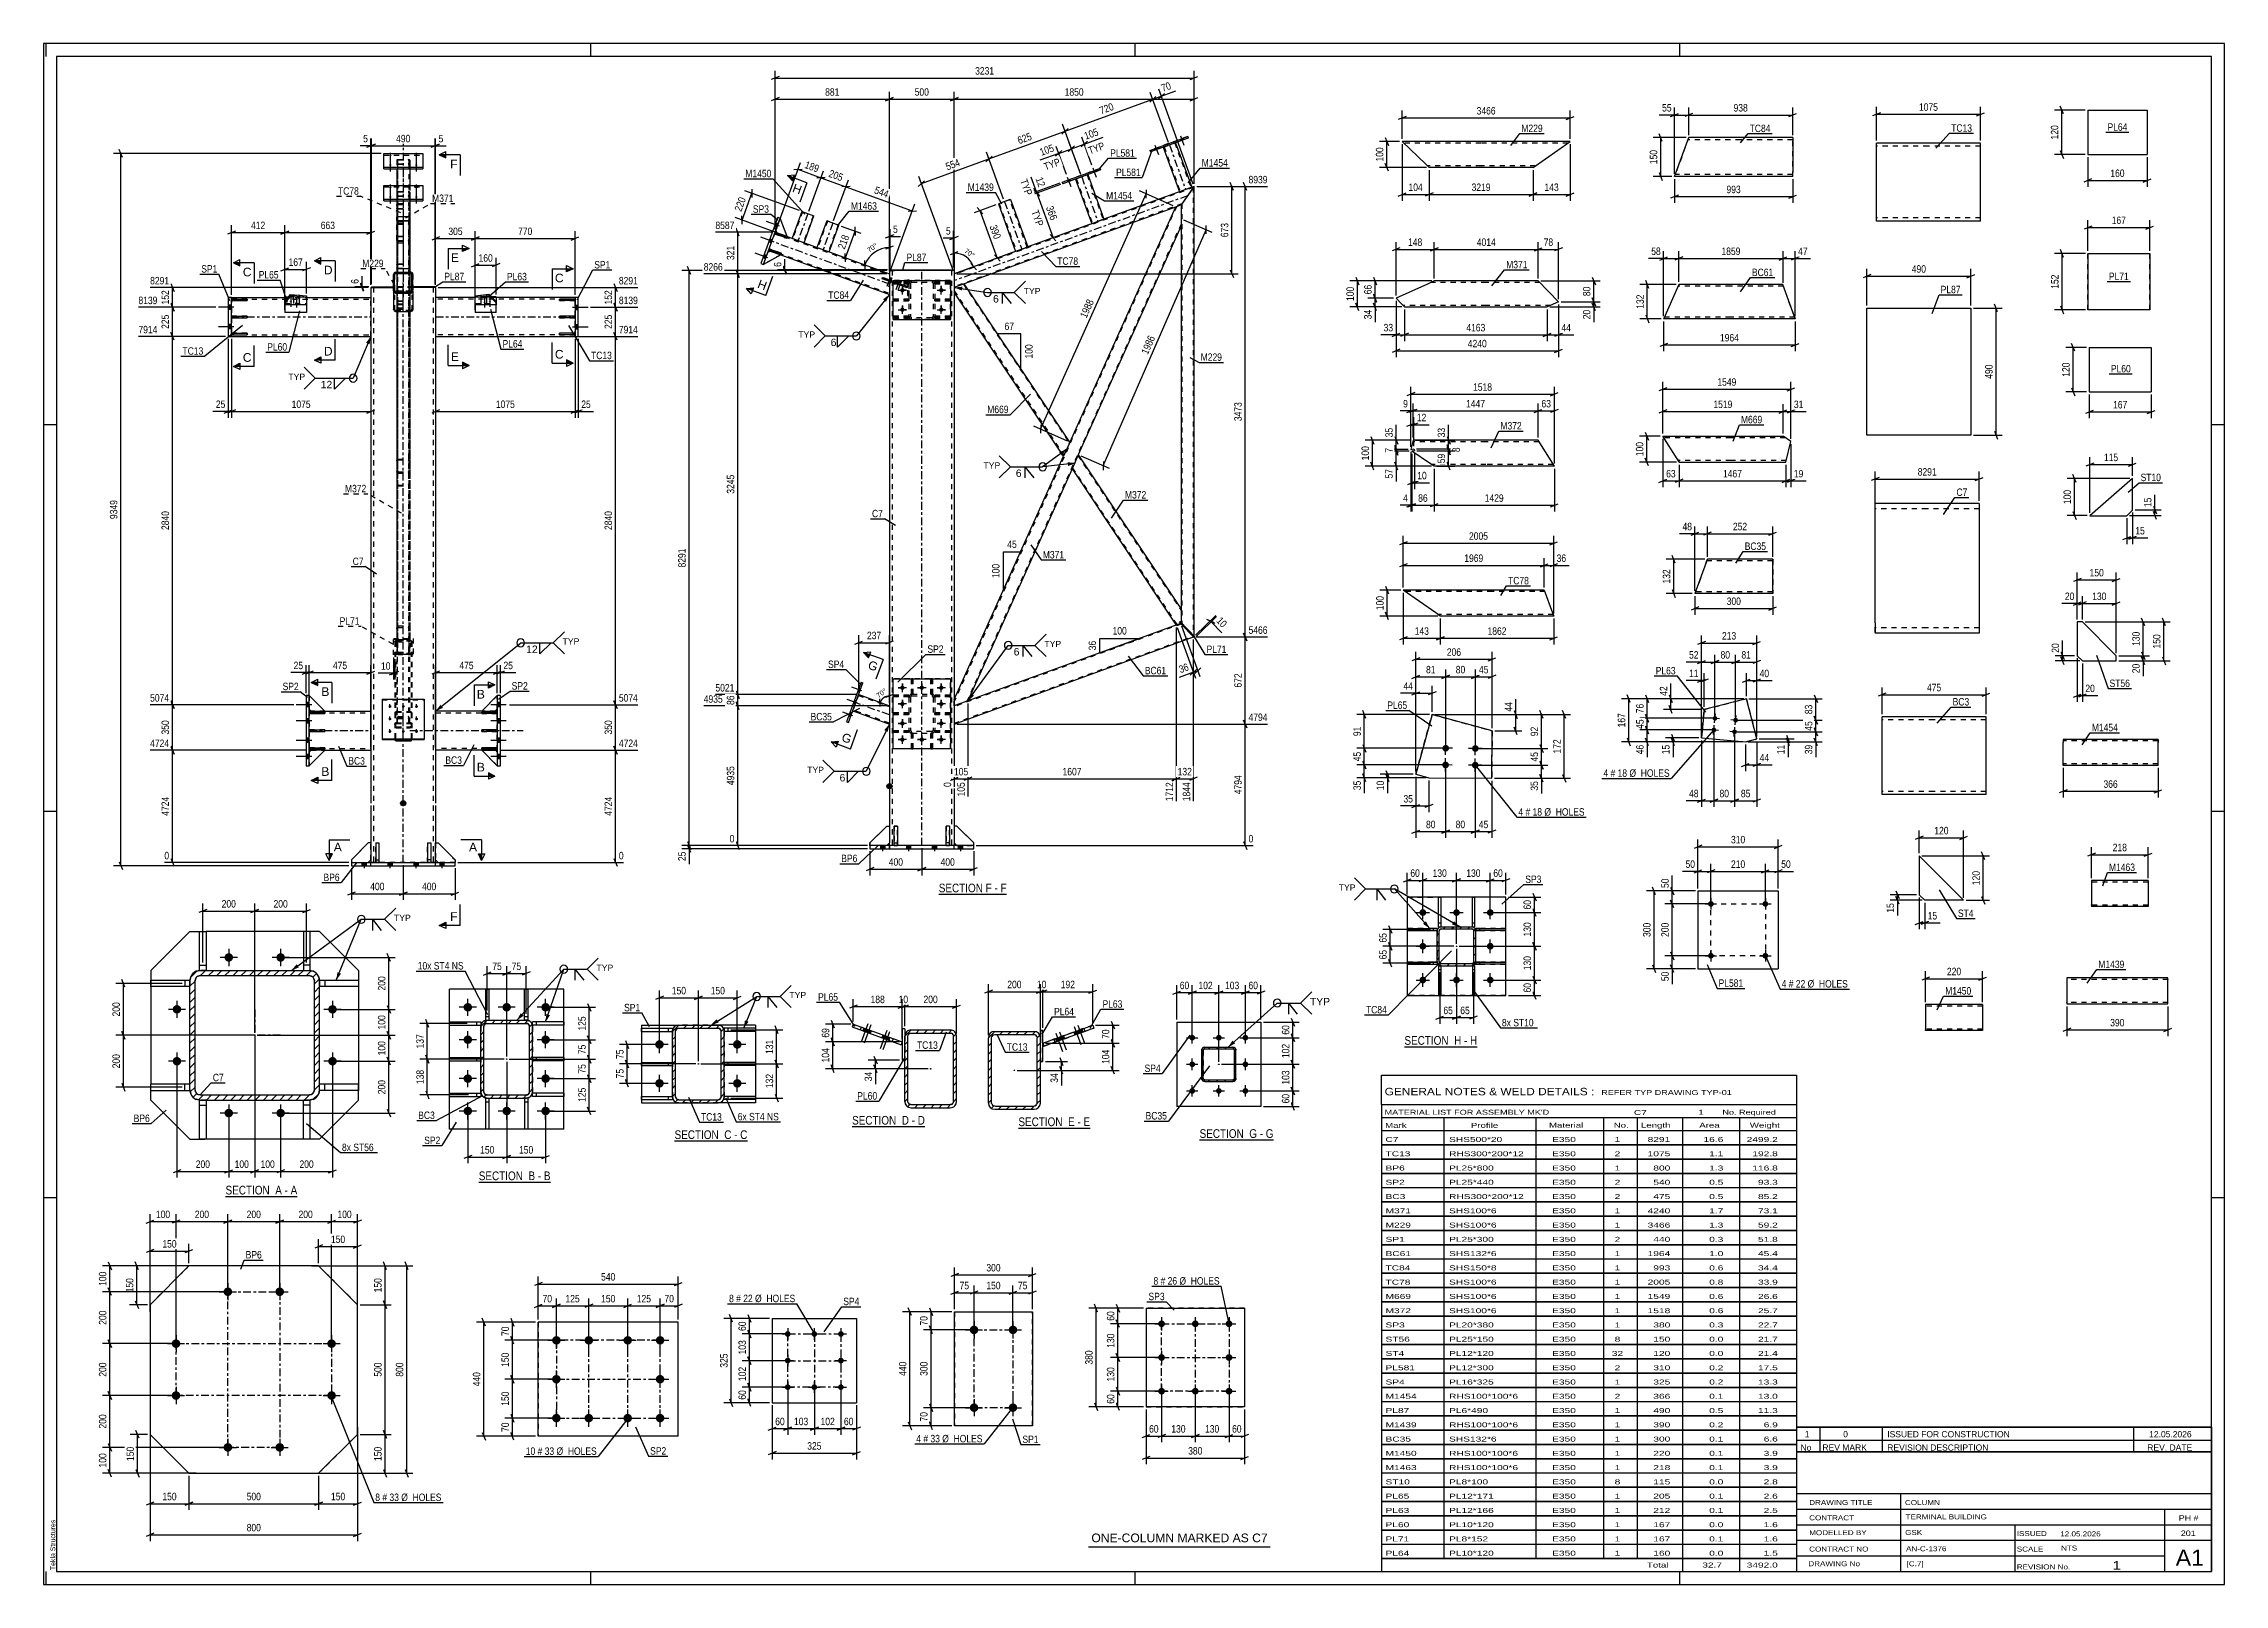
# Model space of a CAD drawing. Header units: millimetres. Extents: x 0 to 841, y 0 to 594.
import ezdxf

# ---------------------------------------------------------------- set-up
doc = ezdxf.new("R2010")
doc.units = ezdxf.units.MM
doc.linetypes.add('DXK_LINE_DOT2', pattern=[3.9198, 1.9599, -1.9599])
doc.linetypes.add('DXK_LINE_DOT3', pattern=[5.9187, 2.979, -0.9799, 0.9799, -0.9799])
doc.styles.add('Arial', font='ARIAL.TTF', dxfattribs={"height": 0.2})
doc.styles.add('Arial Narrow', font='ARIALN.TTF', dxfattribs={"height": 0.2})

# ---------------------------------------------------------------- blocks, each defined once
blk = doc.blocks.new('Unknown-682121983-18 - 4412')
at = {"color": 6, "linetype": 'Continuous'}
blk.add_line((524.79, 207.28), (552.86, 207.28), dxfattribs=at)
at = {"color": 0, "linetype": 'Continuous'}
blk.add_wipeout([(542.9, 208.03), (542.9, 211.53), (524.79, 211.53), (524.79, 208.03)], dxfattribs=at)
blk.add_wipeout([(546.72, 208.03), (546.72, 211.53), (543.95, 211.53), (543.95, 208.03)], dxfattribs=at)
at = {"color": 7, "linetype": 'Continuous', "style": 'Arial Narrow'}
blk.add_text('SECTION ', height=3.34, dxfattribs=at).set_placement((524.79, 208.03))
at = {"color": 0, "linetype": 'Continuous'}
blk.add_wipeout([(549.04, 208.03), (549.04, 211.53), (547.77, 211.53), (547.77, 208.03)], dxfattribs=at)
blk.add_wipeout([(552.86, 208.03), (552.86, 211.53), (550.09, 211.53), (550.09, 208.03)], dxfattribs=at)
at = {"color": 7, "linetype": 'Continuous', "style": 'Arial Narrow'}
for s, p in [('H', (543.95, 208.03)), ('H', (550.09, 208.03)), ('-', (547.77, 208.03))]:
    blk.add_text(s, height=3.34, dxfattribs=at).set_placement(p)
blk = doc.blocks.new('Unknown-682121983-1161')
at = {"color": 5, "linetype": 'Continuous'}
for p, q in [((841, 594), (0, 594)), ((0, 594), (0, 0)), ((1, 589), (1, 594)), ((836, 589), (5, 589)), ((5, 589), (5, 5)), ((211, 589), (211, 594)), ((421, 589), (421, 594)), ((631, 589), (631, 594)), ((836, 5), (836, 589)), ((841, 0), (841, 594)), ((5, 447), (0, 447)), ((841, 447), (836, 447)), ((5, 298), (0, 298)), ((841, 298), (836, 298)), ((5, 149), (0, 149)), ((841, 149), (836, 149)), ((0, 0), (841, 0)), ((1, 0), (1, 5)), ((5, 5), (836, 5)), ((211, 0), (211, 5)), ((421, 0), (421, 5)), ((631, 0), (631, 5))]:
    blk.add_line(p, q, dxfattribs=at)
at = {"color": 174, "linetype": 'Continuous', "style": 'Arial'}
blk.add_text('Tekla Structures', height=1.9102, rotation=90, dxfattribs=at).set_placement((4.5, 5.5))
blk = doc.blocks.new('Unknown-682121983-11 - 6415')
at = {"color": 6, "linetype": 'Continuous'}
blk.add_line((345.21, 266.06), (371.36, 266.06), dxfattribs=at)
at = {"color": 0, "linetype": 'Continuous'}
blk.add_wipeout([(362.25, 266.81), (362.25, 270.31), (345.21, 270.31), (345.21, 266.81)], dxfattribs=at)
blk.add_wipeout([(365.65, 266.81), (365.65, 270.31), (363.3, 270.31), (363.3, 266.81)], dxfattribs=at)
at = {"color": 7, "linetype": 'Continuous', "style": 'Arial Narrow'}
blk.add_text('SECTION', height=3.34, dxfattribs=at).set_placement((345.21, 266.81))
at = {"color": 0, "linetype": 'Continuous'}
blk.add_wipeout([(367.97, 266.81), (367.97, 270.31), (366.7, 270.31), (366.7, 266.81)], dxfattribs=at)
blk.add_wipeout([(371.36, 266.81), (371.36, 270.31), (369.02, 270.31), (369.02, 266.81)], dxfattribs=at)
at = {"color": 7, "linetype": 'Continuous', "style": 'Arial Narrow'}
for s, p in [('F', (363.3, 266.81)), ('F', (369.02, 266.81)), ('-', (366.7, 266.81))]:
    blk.add_text(s, height=3.34, dxfattribs=at).set_placement(p)
blk = doc.blocks.new('Unknown-682121983-13 - 5292')
at = {"color": 6, "linetype": 'Continuous'}
blk.add_line((70.17, 149.57), (97.81, 149.57), dxfattribs=at)
at = {"color": 0, "linetype": 'Continuous'}
blk.add_wipeout([(88.28, 150.32), (88.28, 153.82), (70.17, 153.82), (70.17, 150.32)], dxfattribs=at)
blk.add_wipeout([(91.88, 150.32), (91.88, 153.82), (89.33, 153.82), (89.33, 150.32)], dxfattribs=at)
at = {"color": 7, "linetype": 'Continuous', "style": 'Arial Narrow'}
blk.add_text('SECTION ', height=3.34, dxfattribs=at).set_placement((70.17, 150.32))
at = {"color": 0, "linetype": 'Continuous'}
blk.add_wipeout([(94.21, 150.32), (94.21, 153.82), (92.93, 153.82), (92.93, 150.32)], dxfattribs=at)
blk.add_wipeout([(97.81, 150.32), (97.81, 153.82), (95.26, 153.82), (95.26, 150.32)], dxfattribs=at)
at = {"color": 7, "linetype": 'Continuous', "style": 'Arial Narrow'}
for s, p in [('A', (89.33, 150.32)), ('-', (92.93, 150.32)), ('A', (95.26, 150.32))]:
    blk.add_text(s, height=3.34, dxfattribs=at).set_placement(p)
blk = doc.blocks.new('Unknown-682121983-14 - 5598')
at = {"color": 6, "linetype": 'Continuous'}
blk.add_line((167.82, 155.09), (195.46, 155.09), dxfattribs=at)
at = {"color": 0, "linetype": 'Continuous'}
blk.add_wipeout([(185.92, 155.84), (185.92, 159.34), (167.82, 159.34), (167.82, 155.84)], dxfattribs=at)
blk.add_wipeout([(189.53, 155.84), (189.53, 159.34), (186.97, 159.34), (186.97, 155.84)], dxfattribs=at)
at = {"color": 7, "linetype": 'Continuous', "style": 'Arial Narrow'}
blk.add_text('SECTION ', height=3.34, dxfattribs=at).set_placement((167.82, 155.84))
at = {"color": 0, "linetype": 'Continuous'}
blk.add_wipeout([(191.86, 155.84), (191.86, 159.34), (190.58, 159.34), (190.58, 155.84)], dxfattribs=at)
blk.add_wipeout([(195.46, 155.84), (195.46, 159.34), (192.91, 159.34), (192.91, 155.84)], dxfattribs=at)
at = {"color": 7, "linetype": 'Continuous', "style": 'Arial Narrow'}
for s, p in [('B', (186.97, 155.84)), ('-', (190.58, 155.84)), ('B', (192.91, 155.84))]:
    blk.add_text(s, height=3.34, dxfattribs=at).set_placement(p)
blk = doc.blocks.new('Unknown-682121983-15 - 5052')
at = {"color": 6, "linetype": 'Continuous'}
blk.add_line((243.33, 170.95), (271.4, 170.95), dxfattribs=at)
at = {"color": 0, "linetype": 'Continuous'}
blk.add_wipeout([(261.44, 171.7), (261.44, 175.2), (243.33, 175.2), (243.33, 171.7)], dxfattribs=at)
blk.add_wipeout([(265.25, 171.7), (265.25, 175.2), (262.49, 175.2), (262.49, 171.7)], dxfattribs=at)
at = {"color": 7, "linetype": 'Continuous', "style": 'Arial Narrow'}
blk.add_text('SECTION ', height=3.34, dxfattribs=at).set_placement((243.33, 171.7))
at = {"color": 0, "linetype": 'Continuous'}
blk.add_wipeout([(267.58, 171.7), (267.58, 175.2), (266.3, 175.2), (266.3, 171.7)], dxfattribs=at)
blk.add_wipeout([(271.4, 171.7), (271.4, 175.2), (268.63, 175.2), (268.63, 171.7)], dxfattribs=at)
at = {"color": 7, "linetype": 'Continuous', "style": 'Arial Narrow'}
for s, p in [('C', (262.49, 171.7)), ('-', (266.3, 171.7)), ('C', (268.63, 171.7))]:
    blk.add_text(s, height=3.34, dxfattribs=at).set_placement(p)
blk = doc.blocks.new('Unknown-682121983-16 - 4889')
at = {"color": 6, "linetype": 'Continuous'}
blk.add_line((311.78, 176.5), (339.85, 176.5), dxfattribs=at)
at = {"color": 0, "linetype": 'Continuous'}
blk.add_wipeout([(329.89, 177.25), (329.89, 180.75), (311.78, 180.75), (311.78, 177.25)], dxfattribs=at)
blk.add_wipeout([(333.71, 177.25), (333.71, 180.75), (330.94, 180.75), (330.94, 177.25)], dxfattribs=at)
at = {"color": 7, "linetype": 'Continuous', "style": 'Arial Narrow'}
blk.add_text('SECTION ', height=3.34, dxfattribs=at).set_placement((311.78, 177.25))
at = {"color": 0, "linetype": 'Continuous'}
blk.add_wipeout([(336.04, 177.25), (336.04, 180.75), (334.76, 180.75), (334.76, 177.25)], dxfattribs=at)
blk.add_wipeout([(339.85, 177.25), (339.85, 180.75), (337.09, 180.75), (337.09, 177.25)], dxfattribs=at)
at = {"color": 7, "linetype": 'Continuous', "style": 'Arial Narrow'}
for s, p in [('D', (330.94, 177.25)), ('-', (334.76, 177.25)), ('D', (337.09, 177.25))]:
    blk.add_text(s, height=3.34, dxfattribs=at).set_placement(p)
blk = doc.blocks.new('Unknown-682121983-17 - 4726')
at = {"color": 6, "linetype": 'Continuous'}
blk.add_line((375.92, 175.92), (403.57, 175.92), dxfattribs=at)
at = {"color": 0, "linetype": 'Continuous'}
blk.add_wipeout([(394.03, 176.67), (394.03, 180.17), (375.92, 180.17), (375.92, 176.67)], dxfattribs=at)
blk.add_wipeout([(397.64, 176.67), (397.64, 180.17), (395.08, 180.17), (395.08, 176.67)], dxfattribs=at)
at = {"color": 7, "linetype": 'Continuous', "style": 'Arial Narrow'}
blk.add_text('SECTION ', height=3.34, dxfattribs=at).set_placement((375.92, 176.67))
at = {"color": 0, "linetype": 'Continuous'}
blk.add_wipeout([(399.96, 176.67), (399.96, 180.17), (398.69, 180.17), (398.69, 176.67)], dxfattribs=at)
blk.add_wipeout([(403.57, 176.67), (403.57, 180.17), (401.01, 180.17), (401.01, 176.67)], dxfattribs=at)
at = {"color": 7, "linetype": 'Continuous', "style": 'Arial Narrow'}
for s, p in [('E', (395.08, 176.67)), ('-', (398.69, 176.67)), ('E', (401.01, 176.67))]:
    blk.add_text(s, height=3.34, dxfattribs=at).set_placement(p)
blk = doc.blocks.new('Unknown-682121983-25 - 11294')
at = {"color": 6, "linetype": 'Continuous'}
blk.add_line((445.8, 171.38), (474.3, 171.38), dxfattribs=at)
at = {"color": 0, "linetype": 'Continuous'}
blk.add_wipeout([(463.91, 172.13), (463.91, 175.63), (445.8, 175.63), (445.8, 172.13)], dxfattribs=at)
blk.add_wipeout([(467.94, 172.13), (467.94, 175.63), (464.96, 175.63), (464.96, 172.13)], dxfattribs=at)
at = {"color": 7, "linetype": 'Continuous', "style": 'Arial Narrow'}
blk.add_text('SECTION ', height=3.34, dxfattribs=at).set_placement((445.8, 172.13))
at = {"color": 0, "linetype": 'Continuous'}
blk.add_wipeout([(470.26, 172.13), (470.26, 175.63), (468.99, 175.63), (468.99, 172.13)], dxfattribs=at)
blk.add_wipeout([(474.3, 172.13), (474.3, 175.63), (471.31, 175.63), (471.31, 172.13)], dxfattribs=at)
at = {"color": 7, "linetype": 'Continuous', "style": 'Arial Narrow'}
for s, p in [('G', (464.96, 172.13)), ('-', (468.99, 172.13)), ('G', (471.31, 172.13))]:
    blk.add_text(s, height=3.34, dxfattribs=at).set_placement(p)
blk = doc.blocks.new('Part-682121983-12352 - 12351')
at = {"color": 2, "linetype": 'Continuous'}
for p, q in [((425.14, 106.47), (425.14, 68.47)), ((425.14, 106.47), (463.14, 106.47)), ((463.14, 106.47), (463.14, 68.47)), ((463.14, 68.47), (425.14, 68.47))]:
    blk.add_line(p, q, dxfattribs=at)
at = {"color": 7, "linetype": 'DXK_LINE_DOT2'}
for p, q in [((463.14, 106.47), (425.14, 106.47)), ((425.14, 68.47), (463.14, 68.47))]:
    blk.add_line(p, q, dxfattribs=at)
blk = doc.blocks.new('Bolt-682121983-12353 - 12351')
at = {"linetype": 'Continuous'}
for points in [[(431.14, 101.77, -1), (431.14, 99.17, -1)], [(444.14, 101.77, -1), (444.14, 99.17, -1)], [(457.14, 101.77, -1), (457.14, 99.17, -1)], [(431.14, 88.77, -1), (431.14, 86.17, -1)], [(457.14, 88.77, -1), (457.14, 86.17, -1)], [(431.14, 75.77, -1), (431.14, 73.17, -1)], [(444.14, 75.77, -1), (444.14, 73.17, -1)], [(457.14, 75.77, -1), (457.14, 73.17, -1)]]:
    blk.add_hatch(color=1, dxfattribs=at).paths.add_polyline_path(points)
at = {"color": 1, "linetype": 'Continuous'}
for p, q in [((431.14, 103.07), (431.14, 97.87)), ((444.14, 103.07), (444.14, 97.87)), ((457.14, 103.07), (457.14, 97.87)), ((428.54, 100.47), (433.74, 100.47)), ((441.54, 100.47), (446.74, 100.47)), ((454.54, 100.47), (459.74, 100.47)), ((428.54, 87.47), (433.74, 87.47)), ((431.14, 90.07), (431.14, 84.87)), ((454.54, 87.47), (459.74, 87.47)), ((457.14, 90.07), (457.14, 84.87)), ((431.14, 77.07), (431.14, 71.87)), ((444.14, 77.07), (444.14, 71.87)), ((457.14, 77.07), (457.14, 71.87)), ((428.54, 74.47), (433.74, 74.47)), ((441.54, 74.47), (446.74, 74.47)), ((454.54, 74.47), (459.74, 74.47))]:
    blk.add_line(p, q, dxfattribs=at)
blk = doc.blocks.new('Part-682121983-4505 - 4412')
at = {"color": 2, "linetype": 'Continuous'}
for p, q in [((550.99, 253.5), (550.99, 265)), ((550.99, 265), (551.79, 265)), ((551.79, 265), (551.79, 253.5)), ((550.99, 253.5), (550.99, 253.5)), ((550.99, 253.5), (551.79, 253.5)), ((551.79, 253.5), (551.79, 253.5))]:
    blk.add_line(p, q, dxfattribs=at)
at = {"color": 7, "linetype": 'DXK_LINE_DOT2'}
for p, q in [((550.99, 255), (551.79, 255)), ((550.99, 253.5), (551.79, 253.5))]:
    blk.add_line(p, q, dxfattribs=at)
blk = doc.blocks.new('Part-682121983-4457 - 4412')
at = {"color": 2, "linetype": 'Continuous'}
for p, q in [((525.89, 265), (525.89, 227)), ((563.89, 265), (525.89, 265)), ((563.89, 227), (563.89, 265)), ((525.89, 227), (563.89, 227))]:
    blk.add_line(p, q, dxfattribs=at)
at = {"color": 7, "linetype": 'DXK_LINE_DOT2'}
for p, q in [((525.89, 265), (538.79, 265)), ((563.89, 227), (525.89, 227))]:
    blk.add_line(p, q, dxfattribs=at)
blk = doc.blocks.new('Part-682121983-4421 - 4412')
at = {"linetype": 'Continuous'}
h = blk.add_hatch(dxfattribs=at)
h.set_pattern_fill('', scale=0.7, style=0, pattern_type=0)
h.set_pattern_definition([(45, (550.7943, 238.5047), (-1.57154, 1.57154), [])])
h.paths.add_polyline_path([(538.99, 238.5), (550.79, 238.5), (551.41, 238.63), (551.93, 238.97), (552.27, 239.49), (552.39, 240.1), (552.39, 251.9), (552.27, 252.52), (551.93, 253.04), (551.41, 253.38), (550.79, 253.5), (538.99, 253.5), (538.38, 253.38), (537.86, 253.04), (537.52, 252.52), (537.39, 251.9), (537.39, 240.1), (537.52, 239.49), (537.86, 238.97), (538.38, 238.63)])
h.paths.add_polyline_path([(538.26, 239.8), (538.19, 240.1), (538.19, 251.9), (538.26, 252.21), (538.43, 252.47), (538.69, 252.64), (538.99, 252.7), (550.79, 252.7), (551.1, 252.64), (551.36, 252.47), (551.53, 252.21), (551.59, 251.9), (551.59, 240.1), (551.53, 239.8), (551.36, 239.54), (551.1, 239.37), (550.79, 239.3), (538.99, 239.3), (538.69, 239.37), (538.43, 239.54)])
blk.add_hatch(color=246, dxfattribs=at).paths.add_polyline_path([(544.89, 245.9, -1), (544.89, 246.1, -1)])
at = {"color": 7, "linetype": 'DXK_LINE_DOT2'}
for p, q in [((537.39, 251.9), (537.52, 252.52)), ((538.38, 253.38), (538.99, 253.5)), ((538.99, 252.7), (538.69, 252.64)), ((538.99, 253.5), (550.79, 253.5)), ((538.99, 252.7), (550.79, 252.7)), ((550.79, 253.5), (551.41, 253.38)), ((551.1, 252.64), (550.79, 252.7)), ((552.27, 252.52), (552.39, 251.9)), ((537.39, 251.9), (537.39, 240.1)), ((537.39, 251.9), (537.39, 251.9)), ((538.26, 252.21), (538.19, 251.9)), ((538.19, 240.1), (538.19, 251.9)), ((551.59, 251.9), (551.53, 252.21)), ((551.59, 240.1), (551.59, 251.9)), ((552.39, 240.1), (552.39, 251.9)), ((537.52, 239.49), (537.39, 240.1)), ((538.19, 240.1), (538.26, 239.8)), ((538.99, 238.5), (538.38, 238.63)), ((538.69, 239.37), (538.99, 239.3)), ((538.99, 239.3), (550.79, 239.3)), ((538.99, 238.5), (550.79, 238.5)), ((550.79, 239.3), (551.1, 239.37)), ((551.41, 238.63), (550.79, 238.5)), ((551.53, 239.8), (551.59, 240.1)), ((552.39, 240.1), (552.27, 239.49))]:
    blk.add_line(p, q, dxfattribs=at)
at = {"color": 2, "linetype": 'Continuous'}
for p, q in [((537.52, 252.52), (537.39, 251.9)), ((538.99, 253.5), (538.38, 253.38)), ((538.69, 252.64), (538.99, 252.7)), ((538.99, 253.5), (538.99, 253.5)), ((538.99, 253.5), (550.79, 253.5)), ((538.99, 252.7), (538.99, 252.7)), ((538.99, 252.7), (550.79, 252.7)), ((550.79, 253.5), (550.79, 253.5)), ((551.41, 253.38), (550.79, 253.5)), ((550.79, 252.7), (550.79, 252.7)), ((550.79, 252.7), (551.1, 252.64)), ((552.39, 251.9), (552.27, 252.52)), ((537.39, 251.9), (537.39, 251.9)), ((537.39, 240.1), (537.39, 251.9)), ((538.19, 251.9), (538.26, 252.21)), ((538.19, 251.9), (538.19, 251.9)), ((538.19, 240.1), (538.19, 251.9)), ((551.53, 252.21), (551.59, 251.9)), ((551.59, 251.9), (551.59, 251.9)), ((551.59, 240.1), (551.59, 251.9)), ((552.39, 251.9), (552.39, 251.9)), ((552.39, 240.1), (552.39, 251.9)), ((537.39, 240.1), (537.39, 240.1)), ((537.39, 240.1), (537.52, 239.49)), ((538.19, 240.1), (538.19, 240.1)), ((538.26, 239.8), (538.19, 240.1)), ((538.38, 238.63), (538.99, 238.5)), ((538.99, 239.3), (538.69, 239.37)), ((538.99, 239.3), (538.99, 239.3)), ((538.99, 239.3), (550.79, 239.3)), ((538.99, 238.5), (538.99, 238.5)), ((538.99, 238.5), (550.79, 238.5)), ((551.1, 239.37), (550.79, 239.3)), ((550.79, 239.3), (550.79, 239.3)), ((550.79, 238.5), (551.41, 238.63)), ((550.79, 238.5), (550.79, 238.5)), ((551.59, 240.1), (551.53, 239.8)), ((551.59, 240.1), (551.59, 240.1)), ((552.27, 239.49), (552.39, 240.1)), ((552.39, 240.1), (552.39, 240.1))]:
    blk.add_line(p, q, dxfattribs=at)
at = {"color": 246, "linetype": 'DXK_LINE_DOT2'}
blk.add_line((544.89, 246), (544.89, 246), dxfattribs=at)
at = {"color": 246, "linetype": 'Continuous'}
blk.add_circle((544.89, 246), 0.1, dxfattribs=at)
at = {"color": 7, "linetype": 'DXK_LINE_DOT2'}
for centre, radius, start, end in [((538.99, 251.9), 1.6, 112.5, 157.5), ((538.99, 251.9), 0.8, 112.5, 157.5), ((550.79, 251.9), 0.8, 22.5, 67.5), ((550.79, 251.9), 1.6, 22.5, 67.5), ((538.99, 240.1), 1.6, 202.5, 247.5), ((538.99, 240.1), 0.8, 202.5, 247.5), ((550.79, 240.1), 0.8, 292.5, 337.5), ((550.79, 240.1), 1.6, 292.5, 337.5)]:
    blk.add_arc(centre, radius, start, end, dxfattribs=at)
at = {"color": 2, "linetype": 'Continuous'}
for centre, radius, start, end in [((538.99, 251.9), 1.6, 112.5, 157.5), ((538.99, 251.9), 0.8, 112.5, 157.5), ((550.79, 251.9), 0.8, 22.5, 67.5), ((550.79, 251.9), 1.6, 22.5, 67.5), ((538.99, 240.1), 1.6, 202.5, 247.5), ((538.99, 240.1), 0.8, 202.5, 247.5), ((550.79, 240.1), 0.8, 292.5, 337.5), ((550.79, 240.1), 1.6, 292.5, 337.5)]:
    blk.add_arc(centre, radius, start, end, dxfattribs=at)
blk = doc.blocks.new('Part-682121983-4490 - 4412')
at = {"color": 2, "linetype": 'Continuous'}
for p, q in [((537.99, 238.5), (537.99, 238.5)), ((537.99, 238.5), (538.79, 238.5)), ((537.99, 238.5), (537.99, 227)), ((538.79, 238.5), (538.79, 238.5)), ((538.79, 238.5), (538.79, 227)), ((537.99, 227), (538.79, 227))]:
    blk.add_line(p, q, dxfattribs=at)
at = {"color": 7, "linetype": 'DXK_LINE_DOT2'}
for p, q in [((538.79, 238.5), (537.99, 238.5)), ((537.99, 238.5), (537.99, 238.5)), ((537.99, 237), (538.79, 237))]:
    blk.add_line(p, q, dxfattribs=at)
blk = doc.blocks.new('Part-682121983-4495 - 4412')
at = {"color": 2, "linetype": 'Continuous'}
for p, q in [((550.99, 238.5), (550.99, 238.5)), ((550.99, 238.5), (551.79, 238.5)), ((550.99, 238.5), (550.99, 227)), ((551.79, 238.5), (551.79, 238.5)), ((551.79, 238.5), (551.79, 227)), ((550.99, 227), (551.79, 227))]:
    blk.add_line(p, q, dxfattribs=at)
at = {"color": 7, "linetype": 'DXK_LINE_DOT2'}
for p, q in [((551.79, 238.5), (550.99, 238.5)), ((550.99, 238.5), (550.99, 238.5)), ((550.99, 237), (551.79, 237))]:
    blk.add_line(p, q, dxfattribs=at)
blk = doc.blocks.new('Part-682121983-4500 - 4412')
at = {"color": 2, "linetype": 'Continuous'}
for p, q in [((537.99, 253.5), (537.99, 265)), ((537.99, 265), (538.79, 265)), ((538.79, 265), (538.79, 253.5)), ((537.99, 253.5), (537.99, 253.5)), ((537.99, 253.5), (538.79, 253.5)), ((538.79, 253.5), (538.79, 253.5))]:
    blk.add_line(p, q, dxfattribs=at)
at = {"color": 7, "linetype": 'DXK_LINE_DOT2'}
for p, q in [((537.99, 255), (538.79, 255)), ((537.99, 253.5), (538.79, 253.5))]:
    blk.add_line(p, q, dxfattribs=at)
blk = doc.blocks.new('Part-682121983-4510 - 4412')
at = {"color": 2, "linetype": 'Continuous'}
for p, q in [((525.89, 239.9), (537.39, 239.9)), ((525.89, 239.9), (525.89, 239.1)), ((525.89, 239.1), (537.39, 239.1)), ((537.39, 239.9), (537.39, 239.9)), ((537.39, 239.9), (537.39, 239.1))]:
    blk.add_line(p, q, dxfattribs=at)
at = {"color": 7, "linetype": 'DXK_LINE_DOT2'}
for p, q in [((535.89, 239.9), (525.89, 239.9)), ((525.89, 239.1), (535.89, 239.1)), ((537.39, 239.9), (535.89, 239.9)), ((535.89, 239.9), (535.89, 239.1)), ((535.89, 239.1), (537.39, 239.1)), ((537.39, 239.9), (537.39, 239.9))]:
    blk.add_line(p, q, dxfattribs=at)
blk = doc.blocks.new('Part-682121983-4515 - 4412')
at = {"color": 2, "linetype": 'Continuous'}
for p, q in [((525.89, 252.9), (537.39, 252.9)), ((525.89, 252.9), (525.89, 252.1)), ((537.39, 252.9), (537.39, 252.9)), ((537.39, 252.9), (537.39, 252.1)), ((525.89, 252.1), (537.39, 252.1))]:
    blk.add_line(p, q, dxfattribs=at)
at = {"color": 7, "linetype": 'DXK_LINE_DOT2'}
for p, q in [((535.89, 252.9), (525.89, 252.9)), ((537.39, 252.9), (535.89, 252.9)), ((535.89, 252.9), (535.89, 252.1)), ((537.39, 252.9), (537.39, 252.9)), ((525.89, 252.1), (535.89, 252.1)), ((535.89, 252.1), (537.39, 252.1))]:
    blk.add_line(p, q, dxfattribs=at)
blk = doc.blocks.new('Part-682121983-4520 - 4412')
at = {"color": 2, "linetype": 'Continuous'}
for p, q in [((552.39, 239.9), (552.39, 239.1)), ((552.39, 239.9), (563.89, 239.9)), ((552.39, 239.1), (552.39, 239.1)), ((563.89, 239.1), (552.39, 239.1)), ((563.89, 239.1), (563.89, 239.9))]:
    blk.add_line(p, q, dxfattribs=at)
at = {"color": 7, "linetype": 'DXK_LINE_DOT2'}
for p, q in [((552.39, 239.9), (552.39, 239.9)), ((553.89, 239.9), (552.39, 239.9)), ((552.39, 239.1), (553.89, 239.1)), ((553.89, 239.1), (553.89, 239.9)), ((563.89, 239.9), (553.89, 239.9)), ((553.89, 239.1), (563.89, 239.1))]:
    blk.add_line(p, q, dxfattribs=at)
blk = doc.blocks.new('Part-682121983-4525 - 4412')
at = {"color": 2, "linetype": 'Continuous'}
for p, q in [((552.39, 252.9), (552.39, 252.1)), ((552.39, 252.9), (563.89, 252.9)), ((563.89, 252.1), (563.89, 252.9)), ((552.39, 252.1), (552.39, 252.1)), ((563.89, 252.1), (552.39, 252.1))]:
    blk.add_line(p, q, dxfattribs=at)
at = {"color": 7, "linetype": 'DXK_LINE_DOT2'}
for p, q in [((552.39, 252.9), (552.39, 252.9)), ((553.89, 252.9), (552.39, 252.9)), ((553.89, 252.1), (553.89, 252.9)), ((563.89, 252.9), (553.89, 252.9)), ((552.39, 252.1), (553.89, 252.1)), ((553.89, 252.1), (563.89, 252.1))]:
    blk.add_line(p, q, dxfattribs=at)
blk = doc.blocks.new('Bolt-682121983-4541 - 4412')
at = {"linetype": 'Continuous'}
for points in [[(531.89, 260.3, -1), (531.89, 257.7, -1)], [(544.89, 260.3, -1), (544.89, 257.7, -1)], [(557.89, 260.3, -1), (557.89, 257.7, -1)], [(531.89, 247.3, -1), (531.89, 244.7, -1)], [(557.89, 247.3, -1), (557.89, 244.7, -1)], [(531.89, 234.3, -1), (531.89, 231.7, -1)], [(544.89, 234.3, -1), (544.89, 231.7, -1)], [(557.89, 234.3, -1), (557.89, 231.7, -1)]]:
    blk.add_hatch(color=1, dxfattribs=at).paths.add_polyline_path(points)
at = {"color": 1, "linetype": 'Continuous'}
for p, q in [((531.89, 256.4), (531.89, 261.6)), ((544.89, 256.4), (544.89, 261.6)), ((557.89, 256.4), (557.89, 261.6)), ((529.29, 259), (534.49, 259)), ((542.29, 259), (547.49, 259)), ((555.29, 259), (560.49, 259)), ((529.29, 246), (534.49, 246)), ((531.89, 243.4), (531.89, 248.6)), ((555.29, 246), (560.49, 246)), ((557.89, 243.4), (557.89, 248.6)), ((531.89, 230.4), (531.89, 235.6)), ((544.89, 230.4), (544.89, 235.6)), ((557.89, 230.4), (557.89, 235.6)), ((529.29, 233), (534.49, 233)), ((542.29, 233), (547.49, 233)), ((555.29, 233), (560.49, 233))]:
    blk.add_line(p, q, dxfattribs=at)
blk = doc.blocks.new('Part-682121983-12295 - 12294')
at = {"color": 2, "linetype": 'Continuous'}
for p, q in [((533.64, 501.3), (521.54, 495.87)), ((536.31, 502.5), (533.64, 501.3)), ((556.31, 502.5), (536.31, 502.5)), ((576.41, 502.5), (556.41, 502.5)), ((584.22, 494.47), (576.41, 502.5)), ((523.65, 493.7), (521.54, 495.87)), ((524.81, 492.5), (523.65, 493.7)), ((524.81, 492.5), (556.31, 492.5)), ((556.41, 492.5), (579.84, 492.5)), ((584.22, 494.47), (579.84, 492.5))]:
    blk.add_line(p, q, dxfattribs=at)
at = {"color": 7, "linetype": 'DXK_LINE_DOT2'}
for p, q in [((536.31, 502.5), (534.66, 501.76)), ((556.31, 501.9), (534.98, 501.9)), ((577, 501.9), (556.41, 501.9)), ((524.72, 492.6), (523.65, 493.7)), ((556.31, 493.1), (524.23, 493.1)), ((581.18, 493.1), (556.41, 493.1))]:
    blk.add_line(p, q, dxfattribs=at)
blk = doc.blocks.new('Part-682121983-6436 - 6415')
at = {"color": 7, "linetype": 'DXK_LINE_DOT2'}
for p, q in [((333.68, 502.04), (327.68, 502.04)), ((327.68, 502.04), (327.68, 501.44)), ((327.68, 501.44), (333.68, 501.44)), ((332.93, 501.44), (332.93, 502.04)), ((333.68, 501.44), (333.68, 502.04))]:
    blk.add_line(p, q, dxfattribs=at)
blk = doc.blocks.new('Part-682121983-6425 - 6415')
at = {"color": 7, "linetype": 'DXK_LINE_DOT2'}
for p, q in [((327.68, 488.89), (333.68, 488.89)), ((327.68, 488.29), (327.68, 488.89)), ((333.68, 488.29), (327.68, 488.29)), ((332.93, 488.29), (332.93, 488.89)), ((333.68, 488.89), (333.68, 488.29))]:
    blk.add_line(p, q, dxfattribs=at)
blk = doc.blocks.new('Part-682121983-6481 - 6415')
at = {"color": 7, "linetype": 'DXK_LINE_DOT2'}
for p, q in [((443.38, 538.52), (351.18, 504.96)), ((442.75, 538.6), (441.53, 538.16)), ((443.5, 538.69), (443.68, 538.94)), ((438.98, 532.23), (351.18, 500.28)), ((438.68, 531.8), (436.47, 531)), ((408.92, 526.29), (407.69, 525.85)), ((379.55, 515.6), (378.99, 515.4)), ((351.18, 505.28), (351.18, 499.96)), ((355.03, 501.36), (351.18, 499.96))]:
    blk.add_line(p, q, dxfattribs=at)
at = {"color": 2, "linetype": 'Continuous'}
for p, q in [((443.68, 538.94), (438.68, 531.8)), ((443.68, 538.94), (442.75, 538.6)), ((436.47, 531), (355.03, 501.36)), ((441.53, 538.16), (408.92, 526.29)), ((407.69, 525.85), (379.55, 515.6)), ((378.99, 515.4), (351.18, 505.28))]:
    blk.add_line(p, q, dxfattribs=at)
at = {"color": 7, "linetype": 'DXK_LINE_DOT3'}
blk.add_line((441.18, 535.37), (351.18, 502.62), dxfattribs=at)
blk = doc.blocks.new('Part-682121983-6421 - 6415')
at = {"color": 2, "linetype": 'Continuous'}
for p, q in [((326.43, 506.53), (326.43, 506.83)), ((326.43, 506.83), (350.93, 506.83)), ((327.27, 506.53), (326.43, 506.53)), ((350.93, 506.53), (350.09, 506.53)), ((350.93, 506.83), (350.93, 506.53))]:
    blk.add_line(p, q, dxfattribs=at)
at = {"color": 7, "linetype": 'DXK_LINE_DOT2'}
blk.add_line((350.09, 506.53), (327.27, 506.53), dxfattribs=at)
blk = doc.blocks.new('Part-682121983-6486 - 6415')
at = {"color": 7, "linetype": 'DXK_LINE_DOT2'}
for p, q in [((282.11, 521.32), (279.54, 514.27)), ((279.68, 514.65), (326.18, 497.72)), ((280.25, 514.01), (284.24, 512.56)), ((281.97, 520.94), (326.18, 504.85)), ((282.81, 521.06), (286.8, 519.61)), ((326.18, 505.28), (326.18, 497.3))]:
    blk.add_line(p, q, dxfattribs=at)
at = {"color": 2, "linetype": 'Continuous'}
for p, q in [((279.54, 514.27), (280.25, 514.01)), ((282.11, 521.32), (282.81, 521.06)), ((286.8, 519.61), (326.18, 505.28)), ((284.24, 512.56), (326.18, 497.3))]:
    blk.add_line(p, q, dxfattribs=at)
at = {"color": 7, "linetype": 'DXK_LINE_DOT3'}
blk.add_line((326.18, 501.29), (280.82, 517.79), dxfattribs=at)
blk = doc.blocks.new('Part-682121983-6422 - 6415')
at = {"color": 2, "linetype": 'Continuous'}
for p, q in [((327.68, 487.67), (327.68, 502.67)), ((327.68, 502.67), (349.68, 502.67)), ((349.68, 502.67), (349.68, 487.67)), ((327.68, 487.67), (349.68, 487.67))]:
    blk.add_line(p, q, dxfattribs=at)
blk = doc.blocks.new('Part-682121983-24110 - 6415')
at = {"color": 2, "linetype": 'Continuous'}
for p, q in [((392.83, 540.55), (407.4, 545.85)), ((392.83, 540.55), (392.83, 540.55)), ((392.83, 540.55), (393.04, 539.99)), ((407.6, 545.29), (393.04, 539.99)), ((407.4, 545.85), (407.4, 545.85)), ((407.4, 545.85), (407.6, 545.29))]:
    blk.add_line(p, q, dxfattribs=at)
at = {"color": 7, "linetype": 'DXK_LINE_DOT2'}
for p, q in [((407.4, 545.85), (392.83, 540.55)), ((407.6, 545.29), (393.04, 539.99))]:
    blk.add_line(p, q, dxfattribs=at)
blk = doc.blocks.new('Part-682121983-6423 - 6415')
at = {"color": 7, "linetype": 'DXK_LINE_DOT2'}
for p, q in [((327.68, 495.47), (333.68, 495.47)), ((327.68, 494.87), (327.68, 495.47)), ((333.68, 494.87), (327.68, 494.87)), ((332.93, 494.87), (332.93, 495.47)), ((333.68, 495.47), (333.68, 494.87))]:
    blk.add_line(p, q, dxfattribs=at)
blk = doc.blocks.new('Part-682121983-6424 - 6415')
at = {"color": 7, "linetype": 'DXK_LINE_DOT2'}
for p, q in [((327.68, 502.04), (333.68, 502.04)), ((327.68, 501.44), (327.68, 502.04)), ((333.68, 501.44), (327.68, 501.44)), ((332.93, 501.44), (332.93, 502.04)), ((333.68, 502.04), (333.68, 501.44))]:
    blk.add_line(p, q, dxfattribs=at)
blk = doc.blocks.new('Part-682121983-6426 - 6415')
at = {"color": 7, "linetype": 'DXK_LINE_DOT2'}
for p, q in [((343.68, 494.87), (343.68, 495.47)), ((343.68, 495.47), (349.68, 495.47)), ((349.68, 494.87), (343.68, 494.87)), ((344.43, 494.87), (344.43, 495.47)), ((349.68, 495.47), (349.68, 494.87))]:
    blk.add_line(p, q, dxfattribs=at)
blk = doc.blocks.new('Part-682121983-6491 - 6415')
at = {"color": 7, "linetype": 'DXK_LINE_DOT2'}
for p, q in [((314.34, 343.02), (312.08, 336.81)), ((326.18, 332), (312.18, 337.1)), ((314.24, 342.73), (326.18, 338.39)), ((326.18, 338.71), (326.18, 331.68))]:
    blk.add_line(p, q, dxfattribs=at)
at = {"color": 2, "linetype": 'Continuous'}
for p, q in [((312.08, 336.81), (326.18, 331.68)), ((314.34, 343.02), (326.18, 338.71))]:
    blk.add_line(p, q, dxfattribs=at)
at = {"color": 7, "linetype": 'DXK_LINE_DOT3'}
blk.add_line((326.18, 335.2), (313.21, 339.91), dxfattribs=at)
blk = doc.blocks.new('Part-682121983-6427 - 6415')
at = {"color": 7, "linetype": 'DXK_LINE_DOT2'}
for p, q in [((349.68, 502.04), (343.68, 502.04)), ((343.68, 502.04), (343.68, 501.44)), ((343.68, 501.44), (349.68, 501.44)), ((344.43, 501.44), (344.43, 502.04)), ((349.68, 501.44), (349.68, 502.04))]:
    blk.add_line(p, q, dxfattribs=at)
blk = doc.blocks.new('Part-682121983-6428 - 6415')
at = {"color": 7, "linetype": 'DXK_LINE_DOT2'}
for p, q in [((349.68, 488.89), (343.68, 488.89)), ((343.68, 488.89), (343.68, 488.29)), ((343.68, 488.29), (349.68, 488.29)), ((344.43, 488.29), (344.43, 488.89)), ((349.68, 488.29), (349.68, 488.89))]:
    blk.add_line(p, q, dxfattribs=at)
blk = doc.blocks.new('Part-682121983-6429 - 6415')
at = {"color": 2, "linetype": 'Continuous'}
for p, q in [((333.18, 502.86), (333.18, 502.67)), ((333.18, 502.86), (333.68, 502.86)), ((333.68, 502.86), (333.68, 502.67))]:
    blk.add_line(p, q, dxfattribs=at)
at = {"color": 7, "linetype": 'DXK_LINE_DOT2'}
for p, q in [((333.18, 502.67), (333.18, 496.86)), ((333.18, 496.86), (333.68, 496.86)), ((333.68, 502.67), (333.68, 496.86))]:
    blk.add_line(p, q, dxfattribs=at)
blk = doc.blocks.new('Part-682121983-6430 - 6415')
at = {"color": 7, "linetype": 'DXK_LINE_DOT2'}
for p, q in [((333.68, 502.86), (333.18, 502.86)), ((333.18, 502.86), (333.18, 496.86)), ((333.18, 496.86), (333.68, 496.86)), ((333.68, 496.86), (333.68, 502.86))]:
    blk.add_line(p, q, dxfattribs=at)
blk = doc.blocks.new('Part-682121983-6431 - 6415')
at = {"color": 2, "linetype": 'Continuous'}
for p, q in [((318.68, 285.87), (325.18, 292.37)), ((325.18, 292.37), (326.18, 292.37)), ((326.18, 292.37), (326.18, 285.87)), ((318.68, 285.87), (318.68, 284.87)), ((326.18, 285.87), (325.18, 284.87))]:
    blk.add_line(p, q, dxfattribs=at)
at = {"color": 7, "linetype": 'DXK_LINE_DOT2'}
blk.add_line((325.18, 284.87), (318.68, 284.87), dxfattribs=at)
blk = doc.blocks.new('Part-682121983-6496 - 6415')
at = {"color": 2, "linetype": 'Continuous'}
for p, q in [((399.03, 435.43), (396.61, 430.05)), ((396.61, 430.05), (436.77, 369.86)), ((399.03, 435.43), (438.68, 376.02)), ((438.68, 376.02), (438.68, 374.93)), ((438.68, 374.93), (438.68, 370.84))]:
    blk.add_line(p, q, dxfattribs=at)
at = {"color": 7, "linetype": 'DXK_LINE_DOT2'}
for p, q in [((396.75, 430.37), (437.06, 369.97)), ((398.84, 435.01), (398.85, 435.03)), ((398.87, 435.08), (398.88, 435.11)), ((398.88, 435.11), (438.68, 375.47)), ((436.77, 369.86), (438.47, 370.48)), ((438.04, 370.93), (438.33, 371.2)), ((438.47, 370.48), (438.04, 370.93)), ((438.33, 371.2), (438.68, 370.84)), ((438.68, 375.93), (438.68, 374.93))]:
    blk.add_line(p, q, dxfattribs=at)
blk = doc.blocks.new('Part-682121983-6432 - 6415')
at = {"color": 7, "linetype": 'DXK_LINE_DOT2'}
for p, q in [((318.68, 285.87), (325.18, 292.37)), ((325.18, 292.37), (326.18, 292.37)), ((326.18, 292.37), (326.18, 285.87)), ((318.68, 284.87), (318.68, 285.87)), ((325.18, 284.87), (318.68, 284.87)), ((326.18, 285.87), (325.18, 284.87))]:
    blk.add_line(p, q, dxfattribs=at)
blk = doc.blocks.new('Part-682121983-6497 - 6415')
at = {"color": 7, "linetype": 'DXK_LINE_DOT2'}
for p, q in [((349.68, 335.97), (343.68, 335.97)), ((343.68, 335.97), (343.68, 335.37)), ((343.68, 335.37), (349.68, 335.37)), ((344.43, 335.37), (344.43, 335.97)), ((349.68, 335.37), (349.68, 335.97))]:
    blk.add_line(p, q, dxfattribs=at)
blk = doc.blocks.new('Part-682121983-6433 - 6415')
at = {"color": 7, "linetype": 'DXK_LINE_DOT2'}
for p, q in [((343.68, 501.44), (343.68, 502.04)), ((343.68, 502.04), (349.68, 502.04)), ((349.68, 501.44), (343.68, 501.44)), ((344.43, 501.44), (344.43, 502.04)), ((349.68, 502.04), (349.68, 501.44))]:
    blk.add_line(p, q, dxfattribs=at)
blk = doc.blocks.new('Part-682121983-6498 - 6415')
at = {"color": 7, "linetype": 'DXK_LINE_DOT2'}
for p, q in [((349.68, 342.84), (343.68, 342.84)), ((343.68, 342.84), (343.68, 342.24)), ((343.68, 342.24), (349.68, 342.24)), ((344.43, 342.24), (344.43, 342.84)), ((349.68, 342.24), (349.68, 342.84))]:
    blk.add_line(p, q, dxfattribs=at)
blk = doc.blocks.new('Part-682121983-6434 - 6415')
at = {"color": 7, "linetype": 'DXK_LINE_DOT2'}
for p, q in [((343.68, 488.29), (343.68, 488.89)), ((343.68, 488.89), (349.68, 488.89)), ((349.68, 488.29), (343.68, 488.29)), ((344.43, 488.29), (344.43, 488.89)), ((349.68, 488.89), (349.68, 488.29))]:
    blk.add_line(p, q, dxfattribs=at)
blk = doc.blocks.new('Part-682121983-6499 - 6415')
at = {"color": 7, "linetype": 'DXK_LINE_DOT2'}
for p, q in [((349.68, 329.09), (343.68, 329.09)), ((343.68, 329.09), (343.68, 328.49)), ((343.68, 328.49), (349.68, 328.49)), ((344.43, 328.49), (344.43, 329.09)), ((349.68, 328.49), (349.68, 329.09))]:
    blk.add_line(p, q, dxfattribs=at)
blk = doc.blocks.new('Part-682121983-6435 - 6415')
at = {"color": 7, "linetype": 'DXK_LINE_DOT2'}
for p, q in [((333.68, 495.47), (327.68, 495.47)), ((327.68, 495.47), (327.68, 494.87)), ((327.68, 494.87), (333.68, 494.87)), ((332.93, 494.87), (332.93, 495.47)), ((333.68, 494.87), (333.68, 495.47))]:
    blk.add_line(p, q, dxfattribs=at)
blk = doc.blocks.new('Part-682121983-6437 - 6415')
at = {"color": 7, "linetype": 'DXK_LINE_DOT2'}
for p, q in [((333.68, 488.89), (327.68, 488.89)), ((327.68, 488.89), (327.68, 488.29)), ((327.68, 488.29), (333.68, 488.29)), ((332.93, 488.29), (332.93, 488.89)), ((333.68, 488.29), (333.68, 488.89))]:
    blk.add_line(p, q, dxfattribs=at)
blk = doc.blocks.new('Part-682121983-6438 - 6415')
at = {"color": 7, "linetype": 'DXK_LINE_DOT2'}
for p, q in [((349.68, 495.47), (343.68, 495.47)), ((343.68, 495.47), (343.68, 494.87)), ((343.68, 494.87), (349.68, 494.87)), ((344.43, 494.87), (344.43, 495.47)), ((349.68, 494.87), (349.68, 495.47))]:
    blk.add_line(p, q, dxfattribs=at)
blk = doc.blocks.new('Part-682121983-6439 - 6415')
at = {"color": 7, "linetype": 'DXK_LINE_DOT2'}
for p, q in [((334.63, 322.17), (334.63, 328.17)), ((334.63, 328.17), (335.23, 328.17)), ((335.23, 328.17), (335.23, 322.17)), ((334.63, 327.42), (335.23, 327.42)), ((335.23, 322.17), (334.63, 322.17))]:
    blk.add_line(p, q, dxfattribs=at)
blk = doc.blocks.new('Part-682121983-6504 - 6415')
at = {"color": 2, "linetype": 'Continuous'}
for p, q in [((355.03, 501.36), (351.18, 499.96)), ((393.33, 434.95), (351.18, 498.12)), ((395.75, 440.34), (355.03, 501.36)), ((395.46, 439.69), (393.33, 434.95)), ((395.46, 439.69), (395.75, 440.34))]:
    blk.add_line(p, q, dxfattribs=at)
at = {"color": 7, "linetype": 'DXK_LINE_DOT2'}
for p, q in [((351.18, 499.96), (351.18, 498.12)), ((351.18, 498.66), (393.48, 435.28)), ((354.74, 501.25), (395.6, 440.01)), ((395.73, 440.29), (395.46, 439.69)), ((395.59, 439.99), (395.6, 440.01))]:
    blk.add_line(p, q, dxfattribs=at)
blk = doc.blocks.new('Part-682121983-6440 - 6415')
at = {"color": 7, "linetype": 'DXK_LINE_DOT2'}
for p, q in [((342.13, 343.17), (342.13, 349.17)), ((342.13, 349.17), (342.73, 349.17)), ((342.73, 349.17), (342.73, 343.17)), ((342.13, 343.92), (342.73, 343.92)), ((342.73, 343.17), (342.13, 343.17))]:
    blk.add_line(p, q, dxfattribs=at)
blk = doc.blocks.new('Part-682121983-6441 - 6415')
at = {"color": 7, "linetype": 'DXK_LINE_DOT2'}
for p, q in [((334.63, 343.17), (334.63, 349.17)), ((334.63, 349.17), (335.23, 349.17)), ((335.23, 349.17), (335.23, 343.17)), ((334.63, 343.92), (335.23, 343.92)), ((335.23, 343.17), (334.63, 343.17))]:
    blk.add_line(p, q, dxfattribs=at)
blk = doc.blocks.new('Part-682121983-6442 - 6415')
at = {"color": 7, "linetype": 'DXK_LINE_DOT2'}
for p, q in [((333.68, 335.97), (327.68, 335.97)), ((327.68, 335.97), (327.68, 335.37)), ((327.68, 335.37), (333.68, 335.37)), ((332.93, 335.37), (332.93, 335.97)), ((333.68, 335.37), (333.68, 335.97))]:
    blk.add_line(p, q, dxfattribs=at)
blk = doc.blocks.new('Part-682121983-6443 - 6415')
at = {"color": 7, "linetype": 'DXK_LINE_DOT2'}
for p, q in [((333.68, 342.84), (327.68, 342.84)), ((327.68, 342.84), (327.68, 342.24)), ((327.68, 342.24), (333.68, 342.24)), ((332.93, 342.24), (332.93, 342.84)), ((333.68, 342.24), (333.68, 342.84))]:
    blk.add_line(p, q, dxfattribs=at)
blk = doc.blocks.new('Part-682121983-6444 - 6415')
at = {"color": 7, "linetype": 'DXK_LINE_DOT2'}
for p, q in [((333.68, 329.09), (327.68, 329.09)), ((327.68, 329.09), (327.68, 328.49)), ((327.68, 328.49), (333.68, 328.49)), ((332.93, 328.49), (332.93, 329.09)), ((333.68, 328.49), (333.68, 329.09))]:
    blk.add_line(p, q, dxfattribs=at)
blk = doc.blocks.new('Part-682121983-6509 - 6415')
at = {"color": 2, "linetype": 'Continuous'}
for p, q in [((315.24, 347.82), (309.68, 332.55)), ((310.43, 332.28), (315.99, 347.55)), ((315.24, 347.82), (315.99, 347.55)), ((309.68, 332.55), (310.43, 332.28))]:
    blk.add_line(p, q, dxfattribs=at)
blk = doc.blocks.new('Part-682121983-6445 - 6415')
at = {"color": 7, "linetype": 'DXK_LINE_DOT2'}
for p, q in [((343.68, 342.24), (343.68, 342.84)), ((343.68, 342.84), (349.68, 342.84)), ((349.68, 342.24), (343.68, 342.24)), ((344.43, 342.24), (344.43, 342.84)), ((349.68, 342.84), (349.68, 342.24))]:
    blk.add_line(p, q, dxfattribs=at)
blk = doc.blocks.new('Part-682121983-6446 - 6415')
at = {"color": 7, "linetype": 'DXK_LINE_DOT2'}
for p, q in [((343.68, 328.49), (343.68, 329.09)), ((343.68, 329.09), (349.68, 329.09)), ((349.68, 328.49), (343.68, 328.49)), ((344.43, 328.49), (344.43, 329.09)), ((349.68, 329.09), (349.68, 328.49))]:
    blk.add_line(p, q, dxfattribs=at)
blk = doc.blocks.new('Part-682121983-6447 - 6415')
at = {"color": 7, "linetype": 'DXK_LINE_DOT2'}
for p, q in [((327.68, 335.97), (333.68, 335.97)), ((327.68, 335.37), (327.68, 335.97)), ((333.68, 335.37), (327.68, 335.37)), ((332.93, 335.37), (332.93, 335.97)), ((333.68, 335.97), (333.68, 335.37))]:
    blk.add_line(p, q, dxfattribs=at)
blk = doc.blocks.new('Part-682121983-6448 - 6415')
at = {"color": 7, "linetype": 'DXK_LINE_DOT2'}
for p, q in [((327.68, 342.84), (333.68, 342.84)), ((327.68, 342.24), (327.68, 342.84)), ((333.68, 342.24), (327.68, 342.24)), ((332.93, 342.24), (332.93, 342.84)), ((333.68, 342.84), (333.68, 342.24))]:
    blk.add_line(p, q, dxfattribs=at)
blk = doc.blocks.new('Part-682121983-6449 - 6415')
at = {"color": 7, "linetype": 'DXK_LINE_DOT2'}
for p, q in [((327.68, 329.09), (333.68, 329.09)), ((327.68, 328.49), (327.68, 329.09)), ((333.68, 328.49), (327.68, 328.49)), ((332.93, 328.49), (332.93, 329.09)), ((333.68, 329.09), (333.68, 328.49))]:
    blk.add_line(p, q, dxfattribs=at)
blk = doc.blocks.new('Part-682121983-6450 - 6415')
at = {"color": 7, "linetype": 'DXK_LINE_DOT2'}
for p, q in [((342.13, 322.17), (342.13, 328.17)), ((342.13, 328.17), (342.73, 328.17)), ((342.73, 328.17), (342.73, 322.17)), ((342.13, 327.42), (342.73, 327.42)), ((342.73, 322.17), (342.13, 322.17))]:
    blk.add_line(p, q, dxfattribs=at)
blk = doc.blocks.new('Part-682121983-6451 - 6415')
at = {"color": 7, "linetype": 'DXK_LINE_DOT2'}
for p, q in [((327.68, 322.17), (327.68, 349.17)), ((349.68, 349.17), (327.68, 349.17)), ((349.68, 322.17), (349.68, 349.17)), ((349.68, 322.17), (327.68, 322.17))]:
    blk.add_line(p, q, dxfattribs=at)
blk = doc.blocks.new('Part-682121983-6452 - 6415')
at = {"color": 7, "linetype": 'DXK_LINE_DOT2'}
for p, q in [((335.23, 328.17), (334.63, 328.17)), ((334.63, 328.17), (334.63, 322.17)), ((335.23, 322.17), (335.23, 328.17)), ((334.63, 327.42), (335.23, 327.42)), ((334.63, 322.17), (335.23, 322.17))]:
    blk.add_line(p, q, dxfattribs=at)
blk = doc.blocks.new('Part-682121983-6453 - 6415')
at = {"color": 7, "linetype": 'DXK_LINE_DOT2'}
for p, q in [((342.73, 328.17), (342.13, 328.17)), ((342.13, 328.17), (342.13, 322.17)), ((342.73, 322.17), (342.73, 328.17)), ((342.13, 327.42), (342.73, 327.42)), ((342.13, 322.17), (342.73, 322.17))]:
    blk.add_line(p, q, dxfattribs=at)
blk = doc.blocks.new('Part-682121983-6454 - 6415')
at = {"color": 7, "linetype": 'DXK_LINE_DOT2'}
for p, q in [((334.63, 349.17), (334.63, 343.17)), ((335.23, 349.17), (334.63, 349.17)), ((335.23, 343.17), (335.23, 349.17)), ((334.63, 343.92), (335.23, 343.92)), ((334.63, 343.17), (335.23, 343.17))]:
    blk.add_line(p, q, dxfattribs=at)
blk = doc.blocks.new('Part-682121983-6455 - 6415')
at = {"color": 7, "linetype": 'DXK_LINE_DOT2'}
for p, q in [((342.13, 349.17), (342.13, 343.17)), ((342.73, 349.17), (342.13, 349.17)), ((342.73, 343.17), (342.73, 349.17)), ((342.13, 343.92), (342.73, 343.92)), ((342.13, 343.17), (342.73, 343.17))]:
    blk.add_line(p, q, dxfattribs=at)
blk = doc.blocks.new('Part-682121983-6456 - 6415')
at = {"color": 7, "linetype": 'DXK_LINE_DOT2'}
for p, q in [((343.68, 335.37), (343.68, 335.97)), ((343.68, 335.97), (349.68, 335.97)), ((349.68, 335.37), (343.68, 335.37)), ((344.43, 335.37), (344.43, 335.97)), ((349.68, 335.97), (349.68, 335.37))]:
    blk.add_line(p, q, dxfattribs=at)
blk = doc.blocks.new('Part-682121983-6461 - 6415')
at = {"color": 7, "linetype": 'DXK_LINE_DOT2'}
for p, q in [((436.87, 531.14), (351.18, 340.37)), ((438.68, 524.44), (356.05, 340.48)), ((395.75, 440.34), (393.33, 434.95)), ((399.03, 435.43), (396.61, 430.05)), ((351.18, 338.71), (351.18, 341.11)), ((356.44, 340.62), (351.18, 338.71))]:
    blk.add_line(p, q, dxfattribs=at)
at = {"color": 2, "linetype": 'Continuous'}
for p, q in [((436.47, 531), (395.75, 440.34)), ((438.68, 531.8), (436.47, 531)), ((438.68, 531.8), (438.68, 523.71)), ((438.68, 523.71), (399.03, 435.43)), ((351.18, 341.11), (393.33, 434.95)), ((396.61, 430.05), (356.44, 340.62))]:
    blk.add_line(p, q, dxfattribs=at)
blk = doc.blocks.new('Part-682121983-6466 - 6415')
at = {"color": 2, "linetype": 'Continuous'}
for p, q in [((358.68, 284.87), (318.68, 284.87)), ((318.68, 284.87), (318.68, 283.62)), ((318.68, 283.62), (358.68, 283.62)), ((326.18, 283.62), (326.18, 284.87)), ((351.18, 283.62), (351.18, 284.87)), ((358.68, 283.62), (358.68, 284.87))]:
    blk.add_line(p, q, dxfattribs=at)
at = {"color": 7, "linetype": 'DXK_LINE_DOT2'}
for p, q in [((326.18, 284.87), (326.18, 283.62)), ((351.18, 283.62), (351.18, 284.87))]:
    blk.add_line(p, q, dxfattribs=at)
blk = doc.blocks.new('Bolt-682121983-24114 - 6415')
at = {"linetype": 'Continuous'}
for points in [[(395.7, 541.59), (394.67, 541.22), (394.87, 540.65), (395.9, 541.03)], [(405.57, 545.19), (404.53, 544.81), (404.74, 544.25), (405.77, 544.62)]]:
    blk.add_hatch(color=1, dxfattribs=at).paths.add_polyline_path(points)
at = {"color": 1, "linetype": 'Continuous'}
for p, q in [((394.67, 541.22), (394.87, 540.65)), ((394.75, 542.58), (396.09, 538.92)), ((395.7, 541.59), (395.9, 541.03)), ((404.53, 544.81), (404.74, 544.25)), ((404.62, 546.17), (405.96, 542.51)), ((405.57, 545.19), (405.77, 544.62))]:
    blk.add_line(p, q, dxfattribs=at)
blk = doc.blocks.new('Part-682121983-6471 - 6415')
at = {"color": 2, "linetype": 'Continuous'}
for p, q in [((327.68, 322.17), (327.68, 349.17)), ((327.68, 349.17), (349.68, 349.17)), ((349.68, 349.17), (349.68, 322.17)), ((349.68, 322.17), (327.68, 322.17))]:
    blk.add_line(p, q, dxfattribs=at)
blk = doc.blocks.new('Part-682121983-6472 - 6415')
at = {"color": 7, "linetype": 'DXK_LINE_DOT2'}
for p, q in [((333.77, 501.93), (333.68, 501.47)), ((333.68, 501.47), (333.77, 501.93)), ((333.68, 501.47), (333.68, 488.87)), ((334.28, 501.47), (334.32, 501.7)), ((334.32, 501.7), (334.28, 501.47)), ((334.28, 501.47), (334.28, 488.87)), ((334.88, 502.67), (334.42, 502.58)), ((334.42, 502.58), (334.88, 502.67)), ((334.65, 502.02), (334.88, 502.07)), ((334.88, 502.07), (334.65, 502.02)), ((334.88, 502.67), (342.48, 502.67)), ((334.88, 502.07), (342.48, 502.07)), ((342.94, 502.58), (342.48, 502.67)), ((342.48, 502.67), (342.94, 502.58)), ((342.48, 502.07), (342.71, 502.02)), ((342.71, 502.02), (342.48, 502.07)), ((343.03, 501.7), (343.08, 501.47)), ((343.08, 501.47), (343.03, 501.7)), ((343.08, 501.47), (343.08, 488.87)), ((343.68, 501.47), (343.59, 501.93)), ((343.59, 501.93), (343.68, 501.47)), ((343.68, 501.47), (343.68, 488.87)), ((333.68, 488.87), (333.77, 488.41)), ((333.77, 488.41), (333.68, 488.87)), ((334.32, 488.64), (334.28, 488.87)), ((334.28, 488.87), (334.32, 488.64)), ((334.88, 488.27), (334.65, 488.31)), ((334.65, 488.31), (334.88, 488.27)), ((342.48, 488.27), (334.88, 488.27)), ((342.71, 488.31), (342.48, 488.27)), ((342.48, 488.27), (342.71, 488.31)), ((343.08, 488.87), (343.03, 488.64)), ((343.03, 488.64), (343.08, 488.87)), ((343.59, 488.41), (343.68, 488.87)), ((343.68, 488.87), (343.59, 488.41)), ((334.42, 487.76), (334.88, 487.67)), ((334.88, 487.67), (334.42, 487.76)), ((334.88, 487.67), (342.48, 487.67)), ((342.48, 487.67), (342.94, 487.76)), ((342.94, 487.76), (342.48, 487.67))]:
    blk.add_line(p, q, dxfattribs=at)
at = {"color": 7, "linetype": 'DXK_LINE_DOT3'}
blk.add_line((338.68, 495.17), (338.68, 495.17), dxfattribs=at)
at = {"color": 7, "linetype": 'DXK_LINE_DOT2'}
for centre, radius, start, end in [((334.88, 501.47), 1.2, 112.5, 157.5), ((334.88, 501.47), 1.2, 112.5, 157.5), ((334.88, 501.47), 0.6, 112.5, 157.5), ((334.88, 501.47), 0.6, 112.5, 157.5), ((342.48, 501.47), 0.6, 22.5, 67.5), ((342.48, 501.47), 0.6, 22.5, 67.5), ((342.48, 501.47), 1.2, 22.5, 67.5), ((342.48, 501.47), 1.2, 22.5, 67.5), ((334.88, 488.87), 1.2, 202.5, 247.5), ((334.88, 488.87), 1.2, 202.5, 247.5), ((334.88, 488.87), 0.6, 202.5, 247.5), ((334.88, 488.87), 0.6, 202.5, 247.5), ((342.48, 488.87), 0.6, 292.5, 337.5), ((342.48, 488.87), 0.6, 292.5, 337.5), ((342.48, 488.87), 1.2, 292.5, 337.5), ((342.48, 488.87), 1.2, 292.5, 337.5)]:
    blk.add_arc(centre, radius, start, end, dxfattribs=at)
blk = doc.blocks.new('Part-682121983-6473 - 6415')
at = {"color": 7, "linetype": 'DXK_LINE_DOT2'}
for p, q in [((333.77, 342.43), (333.68, 341.97)), ((333.68, 341.97), (333.77, 342.43)), ((333.68, 341.97), (333.68, 329.37)), ((334.28, 341.97), (334.32, 342.2)), ((334.32, 342.2), (334.28, 341.97)), ((334.28, 341.97), (334.28, 329.37)), ((334.88, 343.17), (334.42, 343.08)), ((334.42, 343.08), (334.88, 343.17)), ((334.65, 342.52), (334.88, 342.57)), ((334.88, 342.57), (334.65, 342.52)), ((334.88, 343.17), (342.48, 343.17)), ((334.88, 342.57), (342.48, 342.57)), ((342.94, 343.08), (342.48, 343.17)), ((342.48, 343.17), (342.94, 343.08)), ((342.48, 342.57), (342.71, 342.52)), ((342.71, 342.52), (342.48, 342.57)), ((343.03, 342.2), (343.08, 341.97)), ((343.08, 341.97), (343.03, 342.2)), ((343.08, 341.97), (343.08, 329.37)), ((343.68, 341.97), (343.59, 342.43)), ((343.59, 342.43), (343.68, 341.97)), ((343.68, 341.97), (343.68, 329.37)), ((333.68, 329.37), (333.77, 328.91)), ((333.77, 328.91), (333.68, 329.37)), ((334.32, 329.14), (334.28, 329.37)), ((334.28, 329.37), (334.32, 329.14)), ((334.42, 328.26), (334.88, 328.17)), ((334.88, 328.17), (334.42, 328.26)), ((334.88, 328.77), (334.65, 328.81)), ((334.65, 328.81), (334.88, 328.77)), ((342.48, 328.77), (334.88, 328.77)), ((334.88, 328.17), (342.48, 328.17)), ((342.71, 328.81), (342.48, 328.77)), ((342.48, 328.77), (342.71, 328.81)), ((342.48, 328.17), (342.94, 328.26)), ((342.94, 328.26), (342.48, 328.17)), ((343.08, 329.37), (343.03, 329.14)), ((343.03, 329.14), (343.08, 329.37)), ((343.59, 328.91), (343.68, 329.37)), ((343.68, 329.37), (343.59, 328.91))]:
    blk.add_line(p, q, dxfattribs=at)
at = {"color": 7, "linetype": 'DXK_LINE_DOT3'}
blk.add_line((338.68, 335.67), (338.68, 335.67), dxfattribs=at)
at = {"color": 7, "linetype": 'DXK_LINE_DOT2'}
for centre, radius, start, end in [((334.88, 341.97), 1.2, 112.5, 157.5), ((334.88, 341.97), 1.2, 112.5, 157.5), ((334.88, 341.97), 0.6, 112.5, 157.5), ((334.88, 341.97), 0.6, 112.5, 157.5), ((342.48, 341.97), 0.6, 22.5, 67.5), ((342.48, 341.97), 0.6, 22.5, 67.5), ((342.48, 341.97), 1.2, 22.5, 67.5), ((342.48, 341.97), 1.2, 22.5, 67.5), ((334.88, 329.37), 1.2, 202.5, 247.5), ((334.88, 329.37), 1.2, 202.5, 247.5), ((334.88, 329.37), 0.6, 202.5, 247.5), ((334.88, 329.37), 0.6, 202.5, 247.5), ((342.48, 329.37), 0.6, 292.5, 337.5), ((342.48, 329.37), 0.6, 292.5, 337.5), ((342.48, 329.37), 1.2, 292.5, 337.5), ((342.48, 329.37), 1.2, 292.5, 337.5)]:
    blk.add_arc(centre, radius, start, end, dxfattribs=at)
blk = doc.blocks.new('Part-682121983-6474 - 6415')
at = {"color": 7, "linetype": 'DXK_LINE_DOT2'}
for p, q in [((327.68, 487.67), (327.68, 502.67)), ((349.68, 502.67), (327.68, 502.67)), ((349.68, 487.67), (349.68, 502.67)), ((349.68, 487.67), (327.68, 487.67))]:
    blk.add_line(p, q, dxfattribs=at)
blk = doc.blocks.new('Part-682121983-6475 - 6415')
at = {"color": 7, "linetype": 'DXK_LINE_DOT2'}
for p, q in [((333.77, 501.93), (333.68, 501.47)), ((333.68, 501.47), (333.77, 501.93)), ((333.68, 501.47), (333.68, 488.87)), ((334.28, 501.47), (334.32, 501.7)), ((334.32, 501.7), (334.28, 501.47)), ((334.28, 501.47), (334.28, 488.87)), ((334.88, 502.67), (334.42, 502.58)), ((334.42, 502.58), (334.88, 502.67)), ((334.65, 502.02), (334.88, 502.07)), ((334.88, 502.07), (334.65, 502.02)), ((334.88, 502.67), (342.48, 502.67)), ((334.88, 502.07), (342.48, 502.07)), ((342.94, 502.58), (342.48, 502.67)), ((342.48, 502.67), (342.94, 502.58)), ((342.48, 502.07), (342.71, 502.02)), ((342.71, 502.02), (342.48, 502.07)), ((343.03, 501.7), (343.08, 501.47)), ((343.08, 501.47), (343.03, 501.7)), ((343.08, 501.47), (343.08, 488.87)), ((343.68, 501.47), (343.59, 501.93)), ((343.59, 501.93), (343.68, 501.47)), ((343.68, 501.47), (343.68, 488.87)), ((333.68, 488.87), (333.77, 488.41)), ((333.77, 488.41), (333.68, 488.87)), ((334.32, 488.64), (334.28, 488.87)), ((334.28, 488.87), (334.32, 488.64)), ((334.88, 488.27), (334.65, 488.31)), ((334.65, 488.31), (334.88, 488.27)), ((342.48, 488.27), (334.88, 488.27)), ((342.71, 488.31), (342.48, 488.27)), ((342.48, 488.27), (342.71, 488.31)), ((343.08, 488.87), (343.03, 488.64)), ((343.03, 488.64), (343.08, 488.87)), ((343.59, 488.41), (343.68, 488.87)), ((343.68, 488.87), (343.59, 488.41)), ((334.42, 487.76), (334.88, 487.67)), ((334.88, 487.67), (334.42, 487.76)), ((334.88, 487.67), (342.48, 487.67)), ((342.48, 487.67), (342.94, 487.76)), ((342.94, 487.76), (342.48, 487.67))]:
    blk.add_line(p, q, dxfattribs=at)
at = {"color": 7, "linetype": 'DXK_LINE_DOT3'}
blk.add_line((338.68, 495.17), (338.68, 495.17), dxfattribs=at)
at = {"color": 7, "linetype": 'DXK_LINE_DOT2'}
for centre, radius, start, end in [((334.88, 501.47), 1.2, 112.5, 157.5), ((334.88, 501.47), 1.2, 112.5, 157.5), ((334.88, 501.47), 0.6, 112.5, 157.5), ((334.88, 501.47), 0.6, 112.5, 157.5), ((342.48, 501.47), 0.6, 22.5, 67.5), ((342.48, 501.47), 0.6, 22.5, 67.5), ((342.48, 501.47), 1.2, 22.5, 67.5), ((342.48, 501.47), 1.2, 22.5, 67.5), ((334.88, 488.87), 1.2, 202.5, 247.5), ((334.88, 488.87), 1.2, 202.5, 247.5), ((334.88, 488.87), 0.6, 202.5, 247.5), ((334.88, 488.87), 0.6, 202.5, 247.5), ((342.48, 488.87), 0.6, 292.5, 337.5), ((342.48, 488.87), 0.6, 292.5, 337.5), ((342.48, 488.87), 1.2, 292.5, 337.5), ((342.48, 488.87), 1.2, 292.5, 337.5)]:
    blk.add_arc(centre, radius, start, end, dxfattribs=at)
blk = doc.blocks.new('Part-682121983-6476 - 6415')
at = {"color": 7, "linetype": 'DXK_LINE_DOT2'}
for p, q in [((333.77, 342.43), (333.68, 341.97)), ((333.68, 341.97), (333.77, 342.43)), ((333.68, 341.97), (333.68, 329.37)), ((334.28, 341.97), (334.32, 342.2)), ((334.32, 342.2), (334.28, 341.97)), ((334.28, 341.97), (334.28, 329.37)), ((334.88, 343.17), (334.42, 343.08)), ((334.42, 343.08), (334.88, 343.17)), ((334.65, 342.52), (334.88, 342.57)), ((334.88, 342.57), (334.65, 342.52)), ((334.88, 343.17), (342.48, 343.17)), ((334.88, 342.57), (342.48, 342.57)), ((342.94, 343.08), (342.48, 343.17)), ((342.48, 343.17), (342.94, 343.08)), ((342.48, 342.57), (342.71, 342.52)), ((342.71, 342.52), (342.48, 342.57)), ((343.03, 342.2), (343.08, 341.97)), ((343.08, 341.97), (343.03, 342.2)), ((343.08, 341.97), (343.08, 329.37)), ((343.68, 341.97), (343.59, 342.43)), ((343.59, 342.43), (343.68, 341.97)), ((343.68, 341.97), (343.68, 329.37)), ((333.68, 329.37), (333.77, 328.91)), ((333.77, 328.91), (333.68, 329.37)), ((334.32, 329.14), (334.28, 329.37)), ((334.28, 329.37), (334.32, 329.14)), ((334.42, 328.26), (334.88, 328.17)), ((334.88, 328.17), (334.42, 328.26)), ((334.88, 328.77), (334.65, 328.81)), ((334.65, 328.81), (334.88, 328.77)), ((342.48, 328.77), (334.88, 328.77)), ((334.88, 328.17), (342.48, 328.17)), ((342.71, 328.81), (342.48, 328.77)), ((342.48, 328.77), (342.71, 328.81)), ((342.48, 328.17), (342.94, 328.26)), ((342.94, 328.26), (342.48, 328.17)), ((343.08, 329.37), (343.03, 329.14)), ((343.03, 329.14), (343.08, 329.37)), ((343.59, 328.91), (343.68, 329.37)), ((343.68, 329.37), (343.59, 328.91))]:
    blk.add_line(p, q, dxfattribs=at)
at = {"color": 7, "linetype": 'DXK_LINE_DOT3'}
blk.add_line((338.68, 335.67), (338.68, 335.67), dxfattribs=at)
at = {"color": 7, "linetype": 'DXK_LINE_DOT2'}
for centre, radius, start, end in [((334.88, 341.97), 1.2, 112.5, 157.5), ((334.88, 341.97), 1.2, 112.5, 157.5), ((334.88, 341.97), 0.6, 112.5, 157.5), ((334.88, 341.97), 0.6, 112.5, 157.5), ((342.48, 341.97), 0.6, 22.5, 67.5), ((342.48, 341.97), 0.6, 22.5, 67.5), ((342.48, 341.97), 1.2, 22.5, 67.5), ((342.48, 341.97), 1.2, 22.5, 67.5), ((334.88, 329.37), 1.2, 202.5, 247.5), ((334.88, 329.37), 1.2, 202.5, 247.5), ((334.88, 329.37), 0.6, 202.5, 247.5), ((334.88, 329.37), 0.6, 202.5, 247.5), ((342.48, 329.37), 0.6, 292.5, 337.5), ((342.48, 329.37), 0.6, 292.5, 337.5), ((342.48, 329.37), 1.2, 292.5, 337.5), ((342.48, 329.37), 1.2, 292.5, 337.5)]:
    blk.add_arc(centre, radius, start, end, dxfattribs=at)
blk = doc.blocks.new('Part-682121983-6514 - 6415')
at = {"color": 2, "linetype": 'Continuous'}
for p, q in [((283.13, 527.06), (276.63, 509.21)), ((277.57, 508.87), (284.07, 526.72)), ((283.13, 527.06), (284.07, 526.72)), ((276.63, 509.21), (277.57, 508.87))]:
    blk.add_line(p, q, dxfattribs=at)
blk = doc.blocks.new('Bolt-682121983-6526 - 6415')
at = {"color": 1, "linetype": 'Continuous'}
for p, q in [((329.53, 498.92), (330.63, 498.92)), ((331.18, 500.57), (331.18, 499.47)), ((331.18, 497.27), (331.18, 498.37)), ((332.83, 498.92), (331.73, 498.92)), ((344.53, 498.92), (345.63, 498.92)), ((346.18, 500.57), (346.18, 499.47)), ((346.18, 497.27), (346.18, 498.37)), ((347.83, 498.92), (346.73, 498.92)), ((329.53, 491.42), (330.63, 491.42)), ((331.18, 493.07), (331.18, 491.97)), ((331.18, 489.77), (331.18, 490.87)), ((332.83, 491.42), (331.73, 491.42)), ((344.53, 491.42), (345.63, 491.42)), ((346.18, 493.07), (346.18, 491.97)), ((346.18, 489.77), (346.18, 490.87)), ((347.83, 491.42), (346.73, 491.42))]:
    blk.add_line(p, q, dxfattribs=at)
blk = doc.blocks.new('Bolt-682121983-6527 - 6415')
at = {"color": 1, "linetype": 'Continuous'}
for p, q in [((329.53, 345.67), (330.63, 345.67)), ((331.18, 347.32), (331.18, 346.22)), ((331.18, 344.02), (331.18, 345.12)), ((332.83, 345.67), (331.73, 345.67)), ((337.03, 345.67), (338.13, 345.67)), ((338.68, 347.32), (338.68, 346.22)), ((338.68, 344.02), (338.68, 345.12)), ((340.33, 345.67), (339.23, 345.67)), ((344.53, 345.67), (345.63, 345.67)), ((346.18, 347.32), (346.18, 346.22)), ((346.18, 344.02), (346.18, 345.12)), ((347.83, 345.67), (346.73, 345.67)), ((329.53, 339.42), (330.63, 339.42)), ((331.18, 341.07), (331.18, 339.97)), ((331.18, 337.77), (331.18, 338.87)), ((332.83, 339.42), (331.73, 339.42)), ((344.53, 339.42), (345.63, 339.42)), ((346.18, 341.07), (346.18, 339.97)), ((346.18, 337.77), (346.18, 338.87)), ((347.83, 339.42), (346.73, 339.42)), ((329.53, 331.92), (330.63, 331.92)), ((331.18, 333.57), (331.18, 332.47)), ((331.18, 330.27), (331.18, 331.37)), ((332.83, 331.92), (331.73, 331.92)), ((344.53, 331.92), (345.63, 331.92)), ((346.18, 333.57), (346.18, 332.47)), ((346.18, 330.27), (346.18, 331.37)), ((347.83, 331.92), (346.73, 331.92)), ((329.53, 325.67), (330.63, 325.67)), ((331.18, 327.32), (331.18, 326.22)), ((331.18, 324.02), (331.18, 325.12)), ((332.83, 325.67), (331.73, 325.67)), ((337.03, 325.67), (338.13, 325.67)), ((338.68, 327.32), (338.68, 326.22)), ((338.68, 324.02), (338.68, 325.12)), ((340.33, 325.67), (339.23, 325.67)), ((344.53, 325.67), (345.63, 325.67)), ((346.18, 327.32), (346.18, 326.22)), ((346.18, 324.02), (346.18, 325.12)), ((347.83, 325.67), (346.73, 325.67))]:
    blk.add_line(p, q, dxfattribs=at)
blk = doc.blocks.new('Bolt-682121983-6528 - 6415')
at = {"linetype": 'Continuous'}
for points in [[(314.77, 344.21), (315.15, 345.25), (314.4, 345.52), (314.02, 344.49)], [(314.77, 344.21), (315.15, 345.25), (314.4, 345.52), (314.02, 344.49)], [(314.77, 344.21), (315.15, 345.25), (314.4, 345.52), (314.02, 344.49)], [(313.02, 339.4), (313.4, 340.43), (312.65, 340.71), (312.27, 339.67)], [(313.02, 339.4), (313.4, 340.43), (312.65, 340.71), (312.27, 339.67)], [(311.27, 334.58), (311.65, 335.62), (310.89, 335.89), (310.52, 334.86)], [(311.27, 334.58), (311.65, 335.62), (310.89, 335.89), (310.52, 334.86)], [(311.27, 334.58), (311.65, 335.62), (310.89, 335.89), (310.52, 334.86)]]:
    blk.add_hatch(color=1, dxfattribs=at).paths.add_polyline_path(points)
at = {"color": 1, "linetype": 'Continuous'}
for p, q in [((315.57, 344.51), (311.67, 345.93)), ((315.57, 344.51), (311.67, 345.93)), ((315.57, 344.51), (311.67, 345.93)), ((315.15, 345.25), (314.4, 345.52)), ((315.15, 345.25), (314.4, 345.52)), ((315.15, 345.25), (314.4, 345.52)), ((313.82, 339.69), (309.92, 341.11)), ((313.82, 339.69), (309.92, 341.11)), ((313.02, 339.4), (312.27, 339.67)), ((313.02, 339.4), (312.27, 339.67)), ((313.4, 340.43), (312.65, 340.71)), ((313.4, 340.43), (312.65, 340.71)), ((314.77, 344.21), (314.02, 344.49)), ((314.77, 344.21), (314.02, 344.49)), ((314.77, 344.21), (314.02, 344.49)), ((312.07, 334.88), (308.17, 336.3)), ((312.07, 334.88), (308.17, 336.3)), ((312.07, 334.88), (308.17, 336.3)), ((311.27, 334.58), (310.52, 334.86)), ((311.27, 334.58), (310.52, 334.86)), ((311.27, 334.58), (310.52, 334.86)), ((311.65, 335.62), (310.89, 335.89)), ((311.65, 335.62), (310.89, 335.89)), ((311.65, 335.62), (310.89, 335.89))]:
    blk.add_line(p, q, dxfattribs=at)
blk = doc.blocks.new('Bolt-682121983-6529 - 6415')
at = {"linetype": 'Continuous'}
for points in [[(282.82, 523.29), (283.27, 524.51), (282.33, 524.86), (281.88, 523.63)], [(282.82, 523.29), (283.27, 524.51), (282.33, 524.86), (281.88, 523.63)], [(282.82, 523.29), (283.27, 524.51), (282.33, 524.86), (281.88, 523.63)], [(280.6, 517.18), (281.05, 518.41), (280.11, 518.75), (279.66, 517.53)], [(280.6, 517.18), (281.05, 518.41), (280.11, 518.75), (279.66, 517.53)], [(278.38, 511.08), (278.82, 512.3), (277.88, 512.64), (277.44, 511.42)], [(278.38, 511.08), (278.82, 512.3), (277.88, 512.64), (277.44, 511.42)], [(278.38, 511.08), (278.82, 512.3), (277.88, 512.64), (277.44, 511.42)]]:
    blk.add_hatch(color=1, dxfattribs=at).paths.add_polyline_path(points)
at = {"color": 1, "linetype": 'Continuous'}
for p, q in [((283.75, 523.65), (278.82, 525.44)), ((283.75, 523.65), (278.82, 525.44)), ((283.75, 523.65), (278.82, 525.44)), ((282.82, 523.29), (281.88, 523.63)), ((282.82, 523.29), (281.88, 523.63)), ((282.82, 523.29), (281.88, 523.63)), ((283.27, 524.51), (282.33, 524.86)), ((283.27, 524.51), (282.33, 524.86)), ((283.27, 524.51), (282.33, 524.86)), ((279.3, 511.43), (274.37, 513.23)), ((279.3, 511.43), (274.37, 513.23)), ((279.3, 511.43), (274.37, 513.23)), ((281.53, 517.54), (276.59, 519.33)), ((281.53, 517.54), (276.59, 519.33)), ((280.6, 517.18), (279.66, 517.53)), ((280.6, 517.18), (279.66, 517.53)), ((281.05, 518.41), (280.11, 518.75)), ((281.05, 518.41), (280.11, 518.75)), ((278.38, 511.08), (277.44, 511.42)), ((278.38, 511.08), (277.44, 511.42)), ((278.38, 511.08), (277.44, 511.42)), ((278.82, 512.3), (277.88, 512.64)), ((278.82, 512.3), (277.88, 512.64)), ((278.82, 512.3), (277.88, 512.64))]:
    blk.add_line(p, q, dxfattribs=at)
blk = doc.blocks.new('Bolt-682121983-6530 - 6415')
at = {"linetype": 'Continuous'}
for points in [[(330.35, 498.92, -1), (332, 498.92, -1)], [(345.35, 498.92, -1), (347, 498.92, -1)], [(330.35, 491.42, -1), (332, 491.42, -1)], [(345.35, 491.42, -1), (347, 491.42, -1)]]:
    blk.add_hatch(color=1, dxfattribs=at).paths.add_polyline_path(points)
at = {"color": 1, "linetype": 'Continuous'}
for p, q in [((329.53, 498.92), (332.83, 498.92)), ((331.18, 497.27), (331.18, 500.57)), ((344.53, 498.92), (347.83, 498.92)), ((346.18, 497.27), (346.18, 500.57)), ((329.53, 491.42), (332.83, 491.42)), ((331.18, 489.77), (331.18, 493.07)), ((344.53, 491.42), (347.83, 491.42)), ((346.18, 489.77), (346.18, 493.07))]:
    blk.add_line(p, q, dxfattribs=at)
blk = doc.blocks.new('Bolt-682121983-6531 - 6415')
at = {"linetype": 'Continuous'}
for points in [[(326.52, 502.81), (325.68, 503.12), (325.47, 502.55), (326.32, 502.25)], [(327.23, 502.55), (326.38, 502.86), (326.18, 502.3), (327.02, 501.99)], [(330.07, 501.52), (329.22, 501.83), (329.01, 501.26), (329.86, 500.96)], [(330.77, 501.26), (329.93, 501.57), (329.72, 501.01), (330.57, 500.7)]]:
    blk.add_hatch(color=1, dxfattribs=at).paths.add_polyline_path(points)
at = {"color": 1, "linetype": 'Continuous'}
for p, q in [((326.44, 503.9), (325.16, 500.38)), ((325.68, 503.12), (325.47, 502.55)), ((327.15, 503.65), (325.87, 500.12)), ((326.38, 502.86), (326.18, 502.3)), ((326.52, 502.81), (326.32, 502.25)), ((327.23, 502.55), (327.02, 501.99)), ((329.98, 502.61), (328.7, 499.09)), ((329.22, 501.83), (329.01, 501.26)), ((330.69, 502.36), (329.41, 498.83)), ((329.93, 501.57), (329.72, 501.01)), ((330.07, 501.52), (329.86, 500.96)), ((330.77, 501.26), (330.57, 500.7))]:
    blk.add_line(p, q, dxfattribs=at)
blk = doc.blocks.new('Part-682121983-6534 - 6415')
at = {"color": 2, "linetype": 'Continuous'}
for p, q in [((323.35, 503.33), (323.56, 503.89)), ((327.68, 501.75), (323.35, 503.33)), ((323.56, 503.89), (327.68, 502.39))]:
    blk.add_line(p, q, dxfattribs=at)
at = {"color": 7, "linetype": 'DXK_LINE_DOT2'}
for p, q in [((325.12, 502.68), (325.32, 503.25)), ((327.68, 502.39), (333.2, 500.38)), ((333, 499.82), (327.68, 501.75)), ((330.88, 500.59), (331.09, 501.15)), ((333.2, 500.38), (333, 499.82))]:
    blk.add_line(p, q, dxfattribs=at)
blk = doc.blocks.new('Part-682121983-6535 - 6415')
at = {"color": 7, "linetype": 'DXK_LINE_DOT2'}
for p, q in [((323.57, 503.25), (323.78, 503.81)), ((333, 499.82), (323.57, 503.25)), ((323.78, 503.81), (333.2, 500.38)), ((325.32, 503.25), (325.12, 502.68)), ((331.29, 500.44), (331.5, 501)), ((333.2, 500.38), (333, 499.82))]:
    blk.add_line(p, q, dxfattribs=at)
blk = doc.blocks.new('Bolt-682121983-6536 - 6415')
at = {"linetype": 'Continuous'}
for points in [[(322.85, 283.62), (324.5, 283.62), (324.5, 284.87), (322.85, 284.87)], [(322.85, 283.62), (324.5, 283.62), (324.5, 284.87), (322.85, 284.87)], [(332.85, 283.62), (334.5, 283.62), (334.5, 284.87), (332.85, 284.87)], [(332.85, 283.62), (334.5, 283.62), (334.5, 284.87), (332.85, 284.87)], [(342.85, 283.62), (344.5, 283.62), (344.5, 284.87), (342.85, 284.87)], [(342.85, 283.62), (344.5, 283.62), (344.5, 284.87), (342.85, 284.87)], [(352.85, 283.62), (354.5, 283.62), (354.5, 284.87), (352.85, 284.87)], [(352.85, 283.62), (354.5, 283.62), (354.5, 284.87), (352.85, 284.87)]]:
    blk.add_hatch(color=1, dxfattribs=at).paths.add_polyline_path(points)
at = {"color": 1, "linetype": 'Continuous'}
for p, q in [((322.85, 283.62), (322.85, 284.87)), ((322.85, 283.62), (322.85, 284.87)), ((323.68, 282.67), (323.68, 284.87)), ((323.68, 282.67), (323.68, 284.87)), ((324.5, 283.62), (324.5, 284.87)), ((324.5, 283.62), (324.5, 284.87)), ((332.85, 283.62), (332.85, 284.87)), ((332.85, 283.62), (332.85, 284.87)), ((333.68, 282.67), (333.68, 284.87)), ((333.68, 282.67), (333.68, 284.87)), ((334.5, 283.62), (334.5, 284.87)), ((334.5, 283.62), (334.5, 284.87)), ((342.85, 283.62), (342.85, 284.87)), ((342.85, 283.62), (342.85, 284.87)), ((343.68, 282.67), (343.68, 284.87)), ((343.68, 282.67), (343.68, 284.87)), ((344.5, 283.62), (344.5, 284.87)), ((344.5, 283.62), (344.5, 284.87)), ((352.85, 283.62), (352.85, 284.87)), ((352.85, 283.62), (352.85, 284.87)), ((353.68, 282.67), (353.68, 284.87)), ((353.68, 282.67), (353.68, 284.87)), ((354.5, 283.62), (354.5, 284.87)), ((354.5, 283.62), (354.5, 284.87))]:
    blk.add_line(p, q, dxfattribs=at)
blk = doc.blocks.new('Bolt-682121983-6537 - 6415')
at = {"linetype": 'Continuous'}
for points in [[(330.35, 345.67, -1), (332, 345.67, -1)], [(337.85, 345.67, -1), (339.5, 345.67, -1)], [(345.35, 345.67, -1), (347, 345.67, -1)], [(330.35, 339.42, -1), (332, 339.42, -1)], [(345.35, 339.42, -1), (347, 339.42, -1)], [(330.35, 331.92, -1), (332, 331.92, -1)], [(345.35, 331.92, -1), (347, 331.92, -1)], [(330.35, 325.67, -1), (332, 325.67, -1)], [(337.85, 325.67, -1), (339.5, 325.67, -1)], [(345.35, 325.67, -1), (347, 325.67, -1)]]:
    blk.add_hatch(color=1, dxfattribs=at).paths.add_polyline_path(points)
at = {"color": 1, "linetype": 'Continuous'}
for p, q in [((332.83, 345.67), (329.53, 345.67)), ((331.18, 344.02), (331.18, 347.32)), ((340.33, 345.67), (337.03, 345.67)), ((338.68, 344.02), (338.68, 347.32)), ((347.83, 345.67), (344.53, 345.67)), ((346.18, 344.02), (346.18, 347.32)), ((332.83, 339.42), (329.53, 339.42)), ((331.18, 337.77), (331.18, 341.07)), ((347.83, 339.42), (344.53, 339.42)), ((346.18, 337.77), (346.18, 341.07)), ((332.83, 331.92), (329.53, 331.92)), ((331.18, 330.27), (331.18, 333.57)), ((347.83, 331.92), (344.53, 331.92)), ((346.18, 330.27), (346.18, 333.57)), ((332.83, 325.67), (329.53, 325.67)), ((331.18, 324.02), (331.18, 327.32)), ((340.33, 325.67), (337.03, 325.67)), ((338.68, 324.02), (338.68, 327.32)), ((347.83, 325.67), (344.53, 325.67)), ((346.18, 324.02), (346.18, 327.32))]:
    blk.add_line(p, q, dxfattribs=at)
blk = doc.blocks.new('Part-682121983-6544 - 6415')
at = {"color": 7, "linetype": 'DXK_LINE_DOT2'}
blk.add_line((284.07, 526.72), (282.36, 522.02), dxfattribs=at)
at = {"color": 2, "linetype": 'Continuous'}
for p, q in [((282.36, 522.02), (282.81, 521.06)), ((286.8, 519.61), (284.07, 526.72)), ((286.8, 519.61), (282.81, 521.06))]:
    blk.add_line(p, q, dxfattribs=at)
blk = doc.blocks.new('Part-682121983-6545 - 6415')
at = {"color": 7, "linetype": 'DXK_LINE_DOT2'}
for p, q in [((284.07, 526.72), (282.36, 522.02)), ((282.36, 522.02), (282.81, 521.06)), ((286.8, 519.61), (284.07, 526.72)), ((282.81, 521.06), (286.8, 519.61))]:
    blk.add_line(p, q, dxfattribs=at)
blk = doc.blocks.new('Part-682121983-6546 - 6415')
at = {"color": 2, "linetype": 'Continuous'}
for p, q in [((279.64, 514.55), (279.78, 514.93)), ((284.34, 512.84), (279.64, 514.55)), ((279.78, 514.93), (284.48, 513.22)), ((284.48, 513.22), (284.34, 512.84))]:
    blk.add_line(p, q, dxfattribs=at)
at = {"color": 7, "linetype": 'DXK_LINE_DOT2'}
blk.add_line((280.35, 514.3), (280.48, 514.67), dxfattribs=at)
blk = doc.blocks.new('Part-682121983-6547 - 6415')
at = {"color": 2, "linetype": 'Continuous'}
for p, q in [((281.87, 520.66), (282, 521.04)), ((286.56, 518.95), (281.87, 520.66)), ((282, 521.04), (286.7, 519.33)), ((286.7, 519.33), (286.56, 518.95))]:
    blk.add_line(p, q, dxfattribs=at)
at = {"color": 7, "linetype": 'DXK_LINE_DOT2'}
blk.add_line((282.57, 520.4), (282.71, 520.78), dxfattribs=at)
blk = doc.blocks.new('Part-682121983-6548 - 6415')
at = {"color": 7, "linetype": 'DXK_LINE_DOT2'}
for p, q in [((279.78, 514.93), (279.64, 514.55)), ((279.64, 514.55), (284.34, 512.84)), ((284.48, 513.22), (279.78, 514.93)), ((280.48, 514.67), (280.35, 514.3)), ((284.34, 512.84), (284.48, 513.22))]:
    blk.add_line(p, q, dxfattribs=at)
blk = doc.blocks.new('Part-682121983-6549 - 6415')
at = {"color": 7, "linetype": 'DXK_LINE_DOT2'}
for p, q in [((282, 521.04), (281.87, 520.66)), ((281.87, 520.66), (286.56, 518.95)), ((286.7, 519.33), (282, 521.04)), ((282.71, 520.78), (282.57, 520.4)), ((286.56, 518.95), (286.7, 519.33))]:
    blk.add_line(p, q, dxfattribs=at)
blk = doc.blocks.new('Part-682121983-6550 - 6415')
at = {"color": 2, "linetype": 'Continuous'}
for p, q in [((352.18, 292.37), (351.18, 292.37)), ((351.18, 292.37), (351.18, 285.87)), ((352.18, 292.37), (358.68, 285.87)), ((351.18, 285.87), (352.18, 284.87)), ((358.68, 284.87), (358.68, 285.87))]:
    blk.add_line(p, q, dxfattribs=at)
at = {"color": 7, "linetype": 'DXK_LINE_DOT2'}
blk.add_line((352.18, 284.87), (358.68, 284.87), dxfattribs=at)
blk = doc.blocks.new('Part-682121983-6551 - 6415')
at = {"color": 7, "linetype": 'DXK_LINE_DOT2'}
for p, q in [((352.18, 292.37), (351.18, 292.37)), ((351.18, 292.37), (351.18, 285.87)), ((358.68, 285.87), (352.18, 292.37)), ((351.18, 285.87), (352.18, 284.87)), ((352.18, 284.87), (358.68, 284.87)), ((358.68, 284.87), (358.68, 285.87))]:
    blk.add_line(p, q, dxfattribs=at)
blk = doc.blocks.new('Part-682121983-6552 - 6415')
at = {"color": 7, "linetype": 'DXK_LINE_DOT2'}
for p, q in [((348.05, 292.37), (348.05, 284.87)), ((349.3, 292.37), (348.05, 292.37)), ((349.3, 284.87), (349.3, 292.37)), ((349.3, 285.87), (348.05, 285.87)), ((348.05, 284.87), (349.3, 284.87))]:
    blk.add_line(p, q, dxfattribs=at)
blk = doc.blocks.new('Part-682121983-6553 - 6415')
at = {"color": 7, "linetype": 'DXK_LINE_DOT2'}
for p, q in [((328.05, 292.37), (328.05, 284.87)), ((329.3, 292.37), (328.05, 292.37)), ((329.3, 284.87), (329.3, 292.37)), ((328.05, 285.87), (329.3, 285.87)), ((328.05, 284.87), (329.3, 284.87))]:
    blk.add_line(p, q, dxfattribs=at)
blk = doc.blocks.new('Part-682121983-6554 - 6415')
at = {"color": 2, "linetype": 'Continuous'}
for p, q in [((348.05, 284.87), (348.05, 292.37)), ((349.3, 292.37), (348.05, 292.37)), ((349.3, 292.37), (349.3, 284.87)), ((349.3, 285.87), (348.05, 285.87)), ((349.3, 284.87), (348.05, 284.87))]:
    blk.add_line(p, q, dxfattribs=at)
blk = doc.blocks.new('Part-682121983-6555 - 6415')
at = {"color": 2, "linetype": 'Continuous'}
for p, q in [((328.05, 284.87), (328.05, 292.37)), ((328.05, 292.37), (329.3, 292.37)), ((329.3, 292.37), (329.3, 284.87)), ((328.05, 285.87), (329.3, 285.87)), ((329.3, 284.87), (328.05, 284.87))]:
    blk.add_line(p, q, dxfattribs=at)
blk = doc.blocks.new('Bolt-682121983-6556 - 6415')
at = {"color": 1, "linetype": 'DXK_LINE_DOT2'}
for p, q in [((326.58, 503.85), (325.3, 500.33)), ((325.82, 503.07), (325.61, 502.5)), ((327.13, 503.65), (325.85, 500.13)), ((326.36, 502.87), (326.16, 502.3)), ((326.67, 502.76), (326.46, 502.19)), ((327.21, 502.56), (327, 502)), ((330.22, 502.53), (328.93, 499.01)), ((329.45, 501.74), (329.25, 501.18)), ((330.76, 502.33), (329.48, 498.81)), ((330, 501.55), (329.79, 500.98)), ((330.3, 501.44), (330.09, 500.87)), ((330.84, 501.24), (330.64, 500.67))]:
    blk.add_line(p, q, dxfattribs=at)
blk = doc.blocks.new('Part-682121983-6566 - 6415')
at = {"color": 2, "linetype": 'Continuous'}
for p, q in [((438.33, 371.2), (438.04, 370.93)), ((438.04, 370.93), (443.82, 364.91)), ((444.11, 365.19), (438.33, 371.2)), ((444.11, 365.19), (443.82, 364.91))]:
    blk.add_line(p, q, dxfattribs=at)
blk = doc.blocks.new('Part-682121983-6571 - 6415')
at = {"linetype": 'Continuous'}
blk.add_hatch(color=2, dxfattribs=at).paths.add_polyline_path([(326.18, 306.81), (325.38, 308.21), (326.98, 308.21)])
at = {"color": 2, "linetype": 'Continuous'}
for p, q in [((326.18, 506.53), (326.18, 502.94)), ((326.18, 506.53), (326.43, 506.53)), ((327.27, 506.53), (328.18, 506.53)), ((350.09, 506.53), (328.18, 506.53)), ((351.18, 506.53), (350.93, 506.53)), ((351.18, 506.53), (351.18, 307.77)), ((326.18, 502.3), (326.18, 307.77)), ((326.18, 306.81), (325.38, 308.21)), ((325.38, 308.21), (326.98, 308.21)), ((326.98, 308.21), (326.18, 306.81)), ((326.18, 306.77), (326.18, 292.37)), ((351.18, 306.77), (351.18, 292.37)), ((326.18, 284.87), (326.18, 285.87)), ((351.18, 285.87), (351.18, 284.87))]:
    blk.add_line(p, q, dxfattribs=at)
at = {"color": 7, "linetype": 'DXK_LINE_DOT2'}
for p, q in [((326.33, 506.53), (327.27, 506.53)), ((327.18, 506.53), (327.18, 307.77)), ((350.93, 506.53), (349.88, 506.53)), ((350.18, 506.53), (350.18, 307.77)), ((326.18, 502.94), (326.18, 502.3)), ((327.18, 306.77), (327.18, 284.87)), ((350.18, 306.77), (350.18, 284.87)), ((326.18, 292.37), (326.18, 285.87)), ((351.18, 292.37), (351.18, 285.87)), ((351.18, 284.87), (326.18, 284.87))]:
    blk.add_line(p, q, dxfattribs=at)
at = {"color": 7, "linetype": 'DXK_LINE_DOT3'}
for p, q in [((338.68, 307.77), (338.68, 506.53)), ((338.68, 284.87), (338.68, 306.77))]:
    blk.add_line(p, q, dxfattribs=at)
at = {"color": 2, "linetype": 'Continuous'}
blk.add_circle((326.18, 307.71), 1, dxfattribs=at)
blk = doc.blocks.new('Part-682121983-6576 - 6415')
at = {"color": 2, "linetype": 'Continuous'}
for p, q in [((443.68, 538.94), (443.08, 538.09)), ((443.68, 365.64), (443.68, 538.94)), ((443.08, 538.09), (438.68, 531.8)), ((438.68, 523.71), (438.68, 376.02))]:
    blk.add_line(p, q, dxfattribs=at)
at = {"color": 7, "linetype": 'DXK_LINE_DOT2'}
for p, q in [((443.38, 538.52), (443.38, 365.95)), ((443.5, 538.69), (443.68, 538.94)), ((438.68, 531.8), (438.68, 523.71)), ((438.98, 532.23), (438.98, 370.53)), ((438.68, 376.02), (438.68, 370.84)), ((438.68, 370.84), (443.68, 365.64))]:
    blk.add_line(p, q, dxfattribs=at)
blk = doc.blocks.new('Part-682121983-6581 - 6415')
at = {"color": 2, "linetype": 'Continuous'}
for p, q in [((438.47, 370.48), (351.18, 338.71)), ((351.18, 331.68), (443.47, 365.28))]:
    blk.add_line(p, q, dxfattribs=at)
at = {"color": 7, "linetype": 'DXK_LINE_DOT2'}
for p, q in [((438.7, 370.24), (351.18, 338.39)), ((438.47, 370.48), (443.47, 365.28)), ((351.18, 332), (443.25, 365.51)), ((351.18, 338.71), (351.18, 331.68))]:
    blk.add_line(p, q, dxfattribs=at)
blk = doc.blocks.new('Part-682121983-6582 - 6415')
at = {"color": 7, "linetype": 'DXK_LINE_DOT2'}
blk.add_line((277.57, 508.87), (279.28, 513.57), dxfattribs=at)
at = {"color": 2, "linetype": 'Continuous'}
for p, q in [((279.28, 513.57), (280.24, 514.01)), ((280.24, 514.01), (284.24, 512.56)), ((284.24, 512.56), (277.57, 508.87))]:
    blk.add_line(p, q, dxfattribs=at)
blk = doc.blocks.new('Part-682121983-6583 - 6415')
at = {"color": 7, "linetype": 'DXK_LINE_DOT2'}
for p, q in [((277.57, 508.87), (279.28, 513.57)), ((279.28, 513.57), (280.24, 514.01)), ((280.24, 514.01), (284.24, 512.56)), ((284.24, 512.56), (277.57, 508.87))]:
    blk.add_line(p, q, dxfattribs=at)
blk = doc.blocks.new('Part-682121983-24107 - 6415')
at = {"color": 2, "linetype": 'Continuous'}
for p, q in [((292.38, 529.28), (288.62, 518.95)), ((292.38, 529.28), (292.42, 529.27)), ((292.42, 529.27), (292.55, 529.22)), ((292.55, 529.22), (297.08, 527.57)), ((293.32, 517.24), (297.08, 527.57))]:
    blk.add_line(p, q, dxfattribs=at)
at = {"color": 7, "linetype": 'DXK_LINE_DOT2'}
for p, q in [((292.66, 529.18), (288.9, 518.84)), ((292.66, 529.18), (292.68, 529.17)), ((292.68, 529.17), (292.73, 529.15)), ((292.68, 529.17), (292.73, 529.15)), ((292.73, 529.15), (292.75, 529.15)), ((296.8, 527.67), (293.04, 517.34)), ((288.62, 518.95), (293.32, 517.24))]:
    blk.add_line(p, q, dxfattribs=at)
at = {"color": 7, "linetype": 'DXK_LINE_DOT3'}
blk.add_line((294.73, 528.43), (290.97, 518.09), dxfattribs=at)
blk = doc.blocks.new('Part-682121983-24108 - 6415')
at = {"color": 2, "linetype": 'Continuous'}
for p, q in [((301.98, 525.7), (298.25, 515.44)), ((301.98, 525.7), (302.03, 525.68)), ((302.03, 525.68), (302.15, 525.64)), ((302.55, 525.49), (302.15, 525.64)), ((302.55, 525.49), (306.68, 523.99)), ((302.95, 513.73), (306.68, 523.99))]:
    blk.add_line(p, q, dxfattribs=at)
at = {"color": 7, "linetype": 'DXK_LINE_DOT2'}
for p, q in [((302.27, 525.59), (298.53, 515.34)), ((302.15, 525.64), (302.29, 525.59)), ((302.27, 525.59), (302.29, 525.59)), ((302.29, 525.59), (302.27, 525.59)), ((302.29, 525.59), (302.33, 525.57)), ((302.33, 525.57), (302.29, 525.59)), ((302.33, 525.57), (302.35, 525.56)), ((302.33, 525.57), (302.55, 525.49)), ((306.4, 524.09), (302.67, 513.83)), ((298.25, 515.44), (302.95, 513.73))]:
    blk.add_line(p, q, dxfattribs=at)
at = {"color": 7, "linetype": 'DXK_LINE_DOT3'}
blk.add_line((304.33, 524.84), (300.6, 514.59), dxfattribs=at)
blk = doc.blocks.new('Part-682121983-24109 - 6415')
at = {"color": 7, "linetype": 'DXK_LINE_DOT2'}
for p, q in [((397.97, 541.79), (402.67, 543.49)), ((402.67, 543.49), (397.97, 541.79)), ((397.97, 541.79), (397.97, 541.79)), ((397.97, 541.79), (397.97, 541.78)), ((397.97, 541.79), (397.97, 541.78)), ((398.25, 541.89), (398.25, 541.89)), ((398.25, 541.89), (404.5, 524.69)), ((402.39, 543.39), (402.39, 543.39)), ((402.39, 543.39), (408.64, 526.19)), ((402.67, 543.49), (402.67, 543.49)), ((408.92, 526.29), (404.22, 524.58)), ((404.22, 524.58), (404.22, 524.58)), ((408.61, 526.18), (408.57, 526.16))]:
    blk.add_line(p, q, dxfattribs=at)
at = {"color": 2, "linetype": 'Continuous'}
for p, q in [((397.97, 541.78), (404.22, 524.58)), ((402.67, 543.49), (408.92, 526.29)), ((408.92, 526.29), (404.22, 524.58))]:
    blk.add_line(p, q, dxfattribs=at)
at = {"color": 7, "linetype": 'DXK_LINE_DOT3'}
blk.add_line((400.32, 542.64), (406.57, 525.44), dxfattribs=at)
blk = doc.blocks.new('Part-682121983-24111 - 6415')
at = {"color": 7, "linetype": 'DXK_LINE_DOT2'}
for p, q in [((431.8, 554.1), (436.5, 555.81)), ((436.5, 555.81), (431.8, 554.1)), ((436.22, 555.7), (436.22, 555.7)), ((436.22, 555.7), (442.46, 538.5)), ((436.5, 555.81), (436.5, 555.81)), ((431.8, 554.1), (431.8, 554.1)), ((431.8, 554.1), (431.8, 554.09)), ((431.8, 554.1), (431.8, 554.09)), ((432.08, 554.2), (432.08, 554.2)), ((432.08, 554.2), (438.33, 537)), ((442.75, 538.6), (438.05, 536.9)), ((442.44, 538.49), (442.4, 538.48)), ((438.05, 536.9), (438.05, 536.9))]:
    blk.add_line(p, q, dxfattribs=at)
at = {"color": 2, "linetype": 'Continuous'}
for p, q in [((436.5, 555.81), (442.75, 538.6)), ((431.8, 554.09), (438.05, 536.9)), ((442.75, 538.6), (438.05, 536.9))]:
    blk.add_line(p, q, dxfattribs=at)
at = {"color": 7, "linetype": 'DXK_LINE_DOT3'}
blk.add_line((434.15, 554.95), (440.4, 537.75), dxfattribs=at)
blk = doc.blocks.new('Part-682121983-24112 - 6415')
at = {"color": 2, "linetype": 'Continuous'}
for p, q in [((426.66, 552.86), (441.23, 558.17)), ((441.43, 557.6), (426.87, 552.3)), ((441.23, 558.17), (441.23, 558.17)), ((441.23, 558.17), (441.43, 557.6)), ((426.66, 552.86), (426.66, 552.86)), ((426.66, 552.86), (426.87, 552.3))]:
    blk.add_line(p, q, dxfattribs=at)
at = {"color": 7, "linetype": 'DXK_LINE_DOT2'}
for p, q in [((441.23, 558.17), (426.66, 552.86)), ((441.43, 557.6), (426.87, 552.3))]:
    blk.add_line(p, q, dxfattribs=at)
blk = doc.blocks.new('Part-682121983-24113 - 6415')
at = {"color": 7, "linetype": 'DXK_LINE_DOT2'}
for p, q in [((372.9, 533.93), (368.2, 532.22)), ((368.48, 532.32), (368.48, 532.32)), ((368.48, 532.32), (375.13, 514)), ((372.44, 533.76), (372.53, 533.8)), ((372.53, 533.8), (372.55, 533.8)), ((372.55, 533.8), (372.59, 533.82)), ((372.61, 533.83), (372.59, 533.82)), ((372.61, 533.83), (372.61, 533.83)), ((379.27, 515.5), (372.61, 533.83)), ((379.55, 515.6), (374.85, 513.9)), ((375.13, 514), (375.16, 514.01)), ((379.2, 515.48), (378.99, 515.4))]:
    blk.add_line(p, q, dxfattribs=at)
at = {"color": 2, "linetype": 'Continuous'}
for p, q in [((372.33, 533.72), (368.2, 532.22)), ((368.2, 532.22), (368.2, 532.22)), ((368.2, 532.22), (374.85, 513.9)), ((372.33, 533.72), (372.9, 533.93)), ((372.9, 533.93), (372.9, 533.93)), ((372.9, 533.93), (379.55, 515.6)), ((375.42, 514.1), (374.85, 513.9)), ((375.42, 514.1), (378.99, 515.4)), ((379.39, 515.54), (378.99, 515.4)), ((379.51, 515.59), (379.39, 515.54)), ((379.55, 515.6), (379.51, 515.59))]:
    blk.add_line(p, q, dxfattribs=at)
at = {"color": 7, "linetype": 'DXK_LINE_DOT3'}
blk.add_line((370.55, 533.07), (377.2, 514.75), dxfattribs=at)
blk = doc.blocks.new('Bolt-682121983-24115 - 6415')
at = {"linetype": 'Continuous'}
for points in [[(395.7, 541.59), (394.67, 541.22), (394.87, 540.65), (395.9, 541.03)], [(405.57, 545.19), (404.53, 544.81), (404.74, 544.25), (405.77, 544.62)]]:
    blk.add_hatch(color=1, dxfattribs=at).paths.add_polyline_path(points)
at = {"color": 1, "linetype": 'Continuous'}
for p, q in [((394.67, 541.22), (394.87, 540.65)), ((394.75, 542.58), (396.09, 538.92)), ((395.7, 541.59), (395.9, 541.03)), ((404.53, 544.81), (404.74, 544.25)), ((404.62, 546.17), (405.96, 542.51)), ((405.57, 545.19), (405.77, 544.62))]:
    blk.add_line(p, q, dxfattribs=at)
blk = doc.blocks.new('Bolt-682121983-24116 - 6415')
at = {"linetype": 'Continuous'}
for points in [[(439.39, 557.5), (438.36, 557.12), (438.57, 556.56), (439.6, 556.93)], [(429.53, 553.91), (428.49, 553.53), (428.7, 552.97), (429.73, 553.34)]]:
    blk.add_hatch(color=1, dxfattribs=at).paths.add_polyline_path(points)
at = {"color": 1, "linetype": 'Continuous'}
for p, q in [((438.36, 557.12), (438.57, 556.56)), ((438.45, 558.48), (439.78, 554.82)), ((439.39, 557.5), (439.6, 556.93)), ((428.49, 553.53), (428.7, 552.97)), ((428.58, 554.89), (429.92, 551.23)), ((429.53, 553.91), (429.73, 553.34))]:
    blk.add_line(p, q, dxfattribs=at)
blk = doc.blocks.new('Bolt-682121983-24117 - 6415')
at = {"linetype": 'Continuous'}
for points in [[(439.39, 557.5), (438.36, 557.12), (438.57, 556.56), (439.6, 556.93)], [(429.53, 553.91), (428.49, 553.53), (428.7, 552.97), (429.73, 553.34)]]:
    blk.add_hatch(color=1, dxfattribs=at).paths.add_polyline_path(points)
at = {"color": 1, "linetype": 'Continuous'}
for p, q in [((438.36, 557.12), (438.57, 556.56)), ((438.45, 558.48), (439.78, 554.82)), ((439.39, 557.5), (439.6, 556.93)), ((428.49, 553.53), (428.7, 552.97)), ((428.58, 554.89), (429.92, 551.23)), ((429.53, 553.91), (429.73, 553.34))]:
    blk.add_line(p, q, dxfattribs=at)
blk = doc.blocks.new('Part-682121983-12303 - 12302')
at = {"color": 2, "linetype": 'Continuous'}
for p, q in [((528.1, 441.09), (527.25, 437.58)), ((527.25, 437.58), (528.47, 437.8)), ((556.23, 441.09), (528.1, 441.09)), ((528.47, 437.8), (528.61, 437.01)), ((576.33, 441.09), (556.33, 441.09)), ((582.6, 431.09), (576.33, 441.09)), ((528.61, 437.01), (527.62, 436.83)), ((534.43, 432.29), (527.62, 436.83)), ((536.23, 431.09), (534.43, 432.29)), ((556.23, 431.09), (536.23, 431.09)), ((582.6, 431.09), (556.33, 431.09))]:
    blk.add_line(p, q, dxfattribs=at)
at = {"color": 7, "linetype": 'DXK_LINE_DOT2'}
for p, q in [((556.23, 440.49), (527.96, 440.49)), ((576.7, 440.49), (556.33, 440.49)), ((536.09, 431.18), (534.43, 432.29)), ((556.23, 431.69), (535.33, 431.69)), ((582.22, 431.69), (556.33, 431.69)), ((582.22, 431.69), (582.19, 431.74))]:
    blk.add_line(p, q, dxfattribs=at)
blk = doc.blocks.new('Part-682121983-5937 - 5917')
at = {"color": 7, "linetype": 'DXK_LINE_DOT2'}
for p, q in [((136.2, 525.27), (136.2, 332.17)), ((136.5, 525.27), (136.2, 525.27)), ((136.2, 524.75), (136.24, 524.64)), ((136.24, 524.64), (136.37, 524.55)), ((136.37, 524.55), (136.57, 524.49)), ((136.5, 332.17), (136.5, 525.27)), ((136.52, 524.7), (136.5, 524.75)), ((136.58, 524.65), (136.52, 524.7)), ((136.57, 524.49), (136.8, 524.46)), ((136.68, 524.62), (136.58, 524.65)), ((136.8, 524.61), (136.68, 524.62)), ((136.8, 524.61), (140.6, 524.61)), ((136.8, 524.46), (140.6, 524.46)), ((140.71, 524.62), (140.6, 524.61)), ((140.6, 524.46), (140.82, 524.49)), ((140.81, 524.65), (140.71, 524.62)), ((140.87, 524.7), (140.81, 524.65)), ((140.82, 524.49), (141.02, 524.55)), ((140.9, 524.75), (140.87, 524.7)), ((141.2, 525.27), (140.9, 525.27)), ((140.9, 332.17), (140.9, 525.27)), ((141.02, 524.55), (141.15, 524.64)), ((141.15, 524.64), (141.2, 524.75)), ((141.2, 332.17), (141.2, 525.27)), ((136.24, 518.07), (136.2, 518.63)), ((136.5, 518.63), (136.52, 518.35)), ((136.8, 517.17), (136.57, 517.28)), ((136.68, 517.96), (136.8, 517.9)), ((136.8, 517.9), (140.6, 517.9)), ((136.8, 517.17), (140.6, 517.17)), ((140.6, 517.9), (140.71, 517.96)), ((140.82, 517.28), (140.6, 517.17)), ((140.87, 518.35), (140.9, 518.63)), ((141.2, 518.63), (141.15, 518.07)), ((136.2, 333.8), (136.24, 333.91)), ((136.24, 333.67), (136.2, 333.11)), ((136.2, 332.17), (136.5, 332.17)), ((136.24, 333.91), (136.37, 334)), ((136.37, 334), (136.57, 334.06)), ((136.52, 333.85), (136.5, 333.8)), ((136.5, 333.11), (136.52, 333.39)), ((136.58, 333.9), (136.52, 333.85)), ((136.8, 334.57), (136.57, 334.46)), ((136.57, 334.06), (136.8, 334.09)), ((136.68, 333.93), (136.58, 333.9)), ((136.8, 333.94), (136.68, 333.93)), ((136.68, 333.78), (136.8, 333.84)), ((136.8, 334.57), (140.6, 334.57)), ((136.8, 334.09), (140.6, 334.09)), ((136.8, 333.94), (140.6, 333.94)), ((136.8, 333.84), (140.6, 333.84)), ((140.82, 334.46), (140.6, 334.57)), ((140.6, 334.09), (140.82, 334.06)), ((140.71, 333.93), (140.6, 333.94)), ((140.6, 333.84), (140.71, 333.78)), ((140.81, 333.9), (140.71, 333.93)), ((140.87, 333.85), (140.81, 333.9)), ((140.82, 334.06), (141.02, 334)), ((140.9, 333.8), (140.87, 333.85)), ((140.87, 333.39), (140.9, 333.11)), ((141.2, 332.17), (140.9, 332.17)), ((141.02, 334), (141.15, 333.91)), ((141.15, 333.91), (141.2, 333.8)), ((141.2, 333.11), (141.15, 333.67))]:
    blk.add_line(p, q, dxfattribs=at)
for centre, radius, start, end in [((137.77, 518.24), 1.53, 186.07466, 218.48708), ((137.28, 518.44), 0.767, 186.07466, 218.48708), ((140.11, 518.44), 0.767, 321.51292, 353.92534), ((139.62, 518.24), 1.53, 321.51292, 353.92534), ((137.77, 333.5), 1.53, 141.51292, 173.92534), ((137.28, 333.3), 0.767, 141.51292, 173.92534), ((140.11, 333.3), 0.767, 6.07466, 38.48708), ((139.62, 333.5), 1.53, 6.07466, 38.48708)]:
    blk.add_arc(centre, radius, start, end, dxfattribs=at)
blk = doc.blocks.new('Part-682121983-5999 - 5917')
at = {"color": 2, "linetype": 'Continuous'}
for p, q in [((126.44, 500.29), (134.95, 500.29)), ((126.44, 500.29), (126.44, 499.99)), ((126.44, 499.99), (127.28, 499.99)), ((150.94, 500.29), (142.45, 500.29)), ((150.94, 499.99), (150.11, 499.99)), ((150.94, 500.29), (150.94, 499.99))]:
    blk.add_line(p, q, dxfattribs=at)
at = {"color": 7, "linetype": 'DXK_LINE_DOT2'}
for p, q in [((150.11, 499.99), (127.28, 499.99)), ((142.45, 500.29), (134.95, 500.29))]:
    blk.add_line(p, q, dxfattribs=at)
blk = doc.blocks.new('Part-682121983-5935 - 5917')
at = {"color": 7, "linetype": 'DXK_LINE_DOT2'}
for p, q in [((135.77, 336.44), (135.57, 336.31)), ((136, 336.48), (135.77, 336.44)), ((136, 336.48), (141.4, 336.48)), ((141.62, 336.44), (141.4, 336.48)), ((141.82, 336.31), (141.62, 336.44)), ((135.44, 336.13), (135.4, 335.91)), ((135.4, 335.91), (135.4, 325.78)), ((135.4, 331.53), (135.44, 331.78)), ((135.4, 330.84), (135.44, 330.62)), ((135.57, 336.31), (135.44, 336.13)), ((135.44, 330.62), (135.57, 330.44)), ((135.57, 330.44), (135.77, 330.32)), ((135.7, 335.91), (135.72, 336.02)), ((135.7, 335.91), (135.7, 325.78)), ((135.72, 331.65), (135.7, 331.53)), ((135.72, 330.73), (135.7, 330.84)), ((135.72, 336.02), (135.78, 336.11)), ((135.78, 331.76), (135.72, 331.65)), ((135.78, 330.64), (135.72, 330.73)), ((135.77, 332.12), (136, 332.17)), ((135.77, 330.32), (136, 330.28)), ((135.78, 336.11), (135.88, 336.18)), ((135.88, 331.83), (135.78, 331.76)), ((135.88, 330.58), (135.78, 330.64)), ((135.88, 336.18), (136, 336.2)), ((136, 331.85), (135.88, 331.83)), ((136, 330.56), (135.88, 330.58)), ((136, 336.2), (141.4, 336.2)), ((136, 332.17), (141.4, 332.17)), ((136, 331.85), (141.4, 331.85)), ((136, 330.56), (141.4, 330.56)), ((136, 330.28), (141.4, 330.28)), ((141.4, 336.2), (141.51, 336.18)), ((141.4, 332.17), (141.62, 332.12)), ((141.51, 331.83), (141.4, 331.85)), ((141.51, 330.58), (141.4, 330.56)), ((141.4, 330.28), (141.62, 330.32)), ((141.51, 336.18), (141.61, 336.11)), ((141.61, 331.76), (141.51, 331.83)), ((141.61, 330.64), (141.51, 330.58)), ((141.61, 336.11), (141.67, 336.02)), ((141.67, 331.65), (141.61, 331.76)), ((141.67, 330.73), (141.61, 330.64)), ((141.62, 330.32), (141.82, 330.44)), ((141.67, 336.02), (141.7, 335.91)), ((141.7, 331.53), (141.67, 331.65)), ((141.7, 330.84), (141.67, 330.73)), ((141.7, 335.91), (141.7, 325.78)), ((141.95, 336.13), (141.82, 336.31)), ((141.82, 330.44), (141.95, 330.62)), ((142, 335.91), (141.95, 336.13)), ((141.95, 331.78), (142, 331.53)), ((141.95, 330.62), (142, 330.84)), ((142, 335.91), (142, 325.78)), ((135.4, 325.74), (135.4, 325.78)), ((135.7, 325.78), (135.72, 325.66)), ((135.72, 325.66), (135.78, 325.56)), ((135.78, 325.56), (135.88, 325.49)), ((135.88, 325.49), (136, 325.47)), ((136, 325.47), (141.4, 325.47)), ((141.4, 325.47), (141.51, 325.49)), ((141.51, 325.49), (141.61, 325.56)), ((141.61, 325.56), (141.67, 325.66)), ((141.67, 325.66), (141.7, 325.78)), ((142, 325.78), (141.99, 325.74))]:
    blk.add_line(p, q, dxfattribs=at)
at = {"color": 7, "linetype": 'DXK_LINE_DOT3'}
blk.add_line((138.7, 325.24), (138.7, 336.8), dxfattribs=at)
at = {"color": 2, "linetype": 'Continuous'}
for p, q in [((135.44, 325.54), (135.4, 325.74)), ((136, 325.15), (135.77, 325.19)), ((136, 325.15), (141.4, 325.15)), ((141.62, 325.19), (141.4, 325.15)), ((141.99, 325.74), (141.95, 325.54))]:
    blk.add_line(p, q, dxfattribs=at)
at = {"color": 7, "linetype": 'DXK_LINE_DOT2'}
for centre, start, end in [((136.02, 331.56), 114.31996, 159.24168), ((141.37, 331.56), 20.75832, 65.68004)]:
    blk.add_arc(centre, 0.621, start, end, dxfattribs=at)
at = {"color": 2, "linetype": 'Continuous'}
for centre, start, end in [((136.02, 325.76), 200.75832, 245.68004), ((141.37, 325.76), 294.31996, 339.24168)]:
    blk.add_arc(centre, 0.621, start, end, dxfattribs=at)
blk = doc.blocks.new('Part-682121983-5983 - 5917')
at = {"color": 2, "linetype": 'Continuous'}
for p, q in [((102.44, 336.31), (108.44, 336.31)), ((102.44, 336.31), (102.44, 335.71)), ((102.44, 335.71), (108.44, 335.71)), ((108.44, 336.31), (108.44, 335.71))]:
    blk.add_line(p, q, dxfattribs=at)
at = {"color": 7, "linetype": 'DXK_LINE_DOT2'}
blk.add_line((103.19, 335.71), (103.19, 336.31), dxfattribs=at)
blk = doc.blocks.new('Part-682121983-5987 - 5917')
at = {"color": 7, "linetype": 'DXK_LINE_DOT2'}
for p, q in [((108.44, 322.56), (102.44, 322.56)), ((102.44, 322.56), (102.44, 321.96)), ((102.44, 321.96), (108.44, 321.96)), ((103.19, 322.56), (103.19, 321.96)), ((108.44, 321.96), (108.44, 322.56))]:
    blk.add_line(p, q, dxfattribs=at)
blk = doc.blocks.new('Part-682121983-5923 - 5917')
at = {"color": 2, "linetype": 'Continuous'}
for p, q in [((166.47, 496.13), (151.19, 496.13)), ((204.96, 496.13), (174.49, 496.13)), ((151.19, 481.13), (204.96, 481.13))]:
    blk.add_line(p, q, dxfattribs=at)
at = {"color": 7, "linetype": 'DXK_LINE_DOT2'}
for p, q in [((151.19, 496.13), (151.19, 481.13)), ((204.96, 495.53), (151.19, 495.53)), ((174.49, 496.13), (166.47, 496.13)), ((204.96, 481.13), (204.96, 496.13)), ((204.96, 481.73), (151.19, 481.73))]:
    blk.add_line(p, q, dxfattribs=at)
at = {"color": 7, "linetype": 'DXK_LINE_DOT3'}
blk.add_line((151.19, 488.63), (204.96, 488.63), dxfattribs=at)
blk = doc.blocks.new('Part-682121983-5988 - 5917')
at = {"color": 7, "linetype": 'DXK_LINE_DOT2'}
for p, q in [((136.24, 494.69), (136.2, 494.61)), ((136.2, 494.61), (136.2, 429.06)), ((136.2, 493.42), (136.5, 493.42)), ((136.2, 492.66), (136.24, 492.25)), ((136.37, 494.76), (136.24, 494.69)), ((136.57, 494.8), (136.37, 494.76)), ((136.5, 494.61), (136.52, 494.65)), ((136.5, 494.61), (136.5, 429.06)), ((136.52, 492.45), (136.5, 492.66)), ((136.52, 494.65), (136.58, 494.68)), ((136.8, 494.82), (136.57, 494.8)), ((136.57, 491.66), (136.8, 491.58)), ((136.58, 494.68), (136.68, 494.71)), ((136.68, 494.71), (136.8, 494.71)), ((136.8, 492.12), (136.68, 492.16)), ((136.8, 494.82), (140.6, 494.82)), ((136.8, 494.71), (140.6, 494.71)), ((136.8, 492.12), (140.6, 492.12)), ((136.8, 491.58), (140.6, 491.58)), ((140.82, 494.8), (140.6, 494.82)), ((140.6, 494.71), (140.71, 494.71)), ((140.71, 492.16), (140.6, 492.12)), ((140.6, 491.58), (140.82, 491.66)), ((140.71, 494.71), (140.81, 494.68)), ((140.81, 494.68), (140.87, 494.65)), ((141.02, 494.76), (140.82, 494.8)), ((140.87, 494.65), (140.9, 494.61)), ((140.9, 492.66), (140.87, 492.45)), ((140.9, 494.61), (140.9, 429.06)), ((140.9, 493.42), (141.2, 493.42)), ((141.15, 494.69), (141.02, 494.76)), ((141.2, 494.61), (141.15, 494.69)), ((141.15, 492.25), (141.2, 492.66)), ((141.2, 494.61), (141.2, 429.06)), ((136.2, 433.15), (136.24, 433.4)), ((136.24, 428.82), (136.2, 429.06)), ((136.24, 433.4), (136.37, 433.61)), ((136.37, 433.61), (136.57, 433.75)), ((136.52, 433.28), (136.5, 433.15)), ((136.5, 429.06), (136.52, 428.94)), ((136.58, 433.38), (136.52, 433.28)), ((136.52, 428.94), (136.58, 428.83)), ((136.57, 433.75), (136.8, 433.8)), ((136.68, 433.45), (136.58, 433.38)), ((136.8, 433.48), (136.68, 433.45)), ((136.8, 433.8), (140.6, 433.8)), ((136.8, 433.48), (140.6, 433.48)), ((140.6, 433.8), (140.82, 433.75)), ((140.71, 433.45), (140.6, 433.48)), ((140.81, 433.38), (140.71, 433.45)), ((140.87, 433.28), (140.81, 433.38)), ((140.81, 428.83), (140.87, 428.94)), ((140.82, 433.75), (141.02, 433.61)), ((140.9, 433.15), (140.87, 433.28)), ((140.87, 428.94), (140.9, 429.06)), ((141.02, 433.61), (141.15, 433.4)), ((141.15, 433.4), (141.2, 433.15)), ((141.2, 429.06), (141.15, 428.82)), ((136.37, 428.61), (136.24, 428.82)), ((136.57, 428.47), (136.37, 428.61)), ((136.8, 428.42), (136.57, 428.47)), ((136.58, 428.83), (136.68, 428.76)), ((136.68, 428.76), (136.8, 428.74)), ((136.8, 428.74), (140.6, 428.74)), ((136.8, 428.42), (140.6, 428.42)), ((140.6, 428.74), (140.71, 428.76)), ((140.82, 428.47), (140.6, 428.42)), ((140.71, 428.76), (140.81, 428.83)), ((141.02, 428.61), (140.82, 428.47)), ((141.15, 428.82), (141.02, 428.61))]:
    blk.add_line(p, q, dxfattribs=at)
for centre, radius, start, end in [((137.24, 492.42), 1.01, 189.6667, 228.40448), ((137.02, 492.54), 0.504, 189.6667, 228.40448), ((140.38, 492.54), 0.504, 311.59552, 350.3333), ((140.16, 492.42), 1.01, 311.59552, 350.3333)]:
    blk.add_arc(centre, radius, start, end, dxfattribs=at)
blk = doc.blocks.new('Part-682121983-5928 - 5917')
at = {"color": 2, "linetype": 'Continuous'}
for p, q in [((168.96, 336.63), (151.19, 336.63)), ((174.96, 336.63), (174.21, 336.63)), ((168.96, 321.63), (151.19, 321.63)), ((174.96, 321.63), (174.21, 321.63))]:
    blk.add_line(p, q, dxfattribs=at)
at = {"color": 7, "linetype": 'DXK_LINE_DOT2'}
for p, q in [((151.19, 336.63), (151.19, 321.63)), ((174.21, 336.63), (168.96, 336.63)), ((174.96, 321.63), (174.96, 336.63)), ((151.19, 336.03), (174.96, 336.03)), ((174.96, 322.23), (151.19, 322.23)), ((174.21, 321.63), (168.96, 321.63))]:
    blk.add_line(p, q, dxfattribs=at)
at = {"color": 7, "linetype": 'DXK_LINE_DOT3'}
blk.add_line((141.19, 329.13), (184.96, 329.13), dxfattribs=at)
blk = doc.blocks.new('Part-682121983-5933 - 5917')
at = {"color": 7, "linetype": 'DXK_LINE_DOT2'}
for p, q in [((136.2, 531.55), (136.24, 531.88)), ((136.2, 531.55), (136.2, 507.56)), ((136.24, 531.88), (136.37, 532.16)), ((136.37, 532.16), (136.57, 532.34)), ((136.52, 531.71), (136.5, 531.55)), ((136.5, 531.55), (136.5, 494.06)), ((136.58, 531.85), (136.52, 531.71)), ((136.57, 532.34), (136.8, 532.41)), ((136.68, 531.95), (136.58, 531.85)), ((136.8, 531.98), (136.68, 531.95)), ((136.8, 532.41), (140.6, 532.41)), ((136.8, 531.98), (140.6, 531.98)), ((140.6, 532.41), (140.82, 532.34)), ((140.71, 531.95), (140.6, 531.98)), ((140.81, 531.85), (140.71, 531.95)), ((140.87, 531.71), (140.81, 531.85)), ((140.82, 532.34), (141.02, 532.16)), ((140.9, 531.55), (140.87, 531.71)), ((140.9, 531.55), (140.9, 494.06)), ((141.02, 532.16), (141.15, 531.88)), ((141.19, 531.56), (141.15, 531.88)), ((136.24, 525.8), (136.2, 526.12)), ((136.37, 525.52), (136.24, 525.8)), ((136.57, 525.33), (136.37, 525.52)), ((136.5, 526.12), (136.52, 525.96)), ((136.52, 525.96), (136.58, 525.82)), ((136.8, 525.27), (136.57, 525.33)), ((136.58, 525.82), (136.68, 525.73)), ((136.68, 525.73), (136.8, 525.7)), ((136.8, 525.7), (140.6, 525.7)), ((136.8, 525.27), (140.6, 525.27)), ((140.6, 525.7), (140.71, 525.73)), ((140.82, 525.33), (140.6, 525.27)), ((140.71, 525.73), (140.81, 525.82)), ((140.81, 525.82), (140.87, 525.96)), ((141.02, 525.52), (140.82, 525.33)), ((140.87, 525.96), (140.9, 526.12)), ((141.15, 525.8), (141.02, 525.52)), ((141.2, 526.12), (141.15, 525.8)), ((136.2, 505.84), (136.2, 494.06)), ((141.2, 505.84), (141.2, 494.06)), ((136.24, 498.35), (136.2, 498.1)), ((136.5, 498.1), (136.52, 498.22)), ((136.52, 498.22), (136.58, 498.33)), ((136.8, 498.74), (136.57, 498.69)), ((136.58, 498.33), (136.68, 498.4)), ((136.68, 498.4), (136.8, 498.42)), ((136.8, 498.74), (140.6, 498.74)), ((136.8, 498.42), (140.6, 498.42)), ((140.82, 498.69), (140.6, 498.74)), ((140.6, 498.42), (140.71, 498.4)), ((140.71, 498.4), (140.81, 498.33)), ((140.81, 498.33), (140.87, 498.22)), ((140.87, 498.22), (140.9, 498.1)), ((141.2, 498.1), (141.15, 498.35)), ((136.2, 494.06), (136.24, 493.81)), ((136.52, 493.94), (136.5, 494.06)), ((136.58, 493.83), (136.52, 493.94)), ((136.57, 493.47), (136.8, 493.42)), ((136.68, 493.76), (136.58, 493.83)), ((136.8, 493.74), (136.68, 493.76)), ((136.8, 493.74), (140.6, 493.74)), ((136.8, 493.42), (140.6, 493.42)), ((140.71, 493.76), (140.6, 493.74)), ((140.6, 493.42), (140.82, 493.47)), ((140.81, 493.83), (140.71, 493.76)), ((140.87, 493.94), (140.81, 493.83)), ((140.9, 494.06), (140.87, 493.94)), ((141.15, 493.81), (141.2, 494.06))]:
    blk.add_line(p, q, dxfattribs=at)
at = {"color": 2, "linetype": 'Continuous'}
for p, q in [((141.2, 531.55), (141.19, 531.56)), ((141.2, 531.55), (141.2, 505.84)), ((136.2, 507.56), (136.2, 505.84))]:
    blk.add_line(p, q, dxfattribs=at)
at = {"color": 7, "linetype": 'DXK_LINE_DOT3'}
blk.add_line((138.7, 528.84), (138.7, 496.08), dxfattribs=at)
at = {"color": 7, "linetype": 'DXK_LINE_DOT2'}
for centre, start, end in [((136.82, 498.13), 114.31996, 159.24169), ((140.57, 498.13), 20.75831, 65.68004), ((136.82, 494.03), 200.75831, 245.68004), ((140.57, 494.03), 294.31996, 339.24169)]:
    blk.add_arc(centre, 0.621, start, end, dxfattribs=at)
blk = doc.blocks.new('Part-682121983-5934 - 5917')
at = {"linetype": 'Continuous'}
h = blk.add_hatch(dxfattribs=at)
h.set_pattern_fill('', scale=0.7, style=0, pattern_type=0)
h.set_pattern_definition([(45, (142.3841, 505.3132), (-1.57154, 1.57154), [])])
h.paths.add_polyline_path([(142.45, 504.99), (142.38, 505.31), (142.21, 505.59), (141.95, 505.77), (141.65, 505.84), (135.75, 505.84), (135.44, 505.77), (135.18, 505.59), (135.01, 505.31), (134.95, 504.99), (134.95, 498.71), (135.01, 498.38), (135.18, 498.11), (135.44, 497.92), (135.75, 497.86), (141.65, 497.86), (141.95, 497.92), (142.21, 498.11), (142.38, 498.38), (142.45, 498.71)])
h.paths.add_polyline_path([(142.01, 498.55), (141.93, 498.41), (141.8, 498.32), (141.65, 498.28), (135.75, 498.28), (135.59, 498.32), (135.46, 498.41), (135.38, 498.55), (135.35, 498.71), (135.35, 504.99), (135.38, 505.15), (135.46, 505.29), (135.59, 505.38), (135.75, 505.41), (141.65, 505.41), (141.8, 505.38), (141.93, 505.29), (142.01, 505.15), (142.05, 504.99), (142.05, 498.71)])
at = {"color": 2, "linetype": 'Continuous'}
for p, q in [((135.01, 505.31), (134.95, 504.99)), ((134.95, 498.71), (134.95, 504.99)), ((135.35, 504.99), (135.38, 505.15)), ((135.35, 498.71), (135.35, 504.99)), ((135.75, 505.84), (135.44, 505.77)), ((135.59, 505.38), (135.75, 505.41)), ((135.75, 505.84), (141.65, 505.84)), ((135.75, 505.41), (141.65, 505.41)), ((141.95, 505.77), (141.65, 505.84)), ((141.65, 505.41), (141.8, 505.38)), ((142.01, 505.15), (142.05, 504.99)), ((142.05, 498.71), (142.05, 504.99)), ((142.45, 504.99), (142.38, 505.31)), ((142.45, 498.71), (142.45, 504.99)), ((134.95, 498.71), (134.95, 491.61)), ((134.95, 498.71), (135.01, 498.38)), ((135.38, 498.55), (135.35, 498.71)), ((135.44, 497.92), (135.75, 497.86)), ((135.75, 498.28), (135.59, 498.32)), ((135.75, 498.31), (135.67, 498.3)), ((135.75, 498.31), (141.65, 498.31)), ((135.75, 498.28), (141.65, 498.28)), ((135.75, 497.86), (141.65, 497.86)), ((141.8, 498.32), (141.65, 498.28)), ((141.72, 498.3), (141.65, 498.31)), ((141.65, 497.86), (141.95, 497.92)), ((142.05, 498.71), (142.01, 498.55)), ((142.38, 498.38), (142.45, 498.71)), ((142.45, 498.71), (142.45, 491.61)), ((135.01, 491.28), (134.95, 491.61)), ((135.75, 490.76), (135.44, 490.82)), ((135.75, 490.76), (141.65, 490.76)), ((141.95, 490.82), (141.65, 490.76)), ((142.45, 491.61), (142.38, 491.28))]:
    blk.add_line(p, q, dxfattribs=at)
at = {"color": 7, "linetype": 'DXK_LINE_DOT2'}
for p, q in [((134.95, 504.99), (134.95, 498.71)), ((135.35, 504.99), (135.35, 491.61)), ((142.05, 504.99), (142.05, 491.61)), ((142.45, 504.99), (142.45, 498.71)), ((134.95, 497.89), (135.01, 498.21)), ((135.38, 498.05), (135.35, 497.89)), ((135.44, 498.68), (135.75, 498.74)), ((135.67, 498.3), (135.59, 498.28)), ((135.75, 498.74), (141.65, 498.74)), ((141.65, 498.74), (141.95, 498.68)), ((141.8, 498.28), (141.72, 498.3)), ((142.03, 497.98), (142.01, 498.05)), ((142.05, 497.89), (142.03, 497.98)), ((142.38, 498.21), (142.45, 497.89)), ((135.35, 491.61), (135.38, 491.45)), ((135.59, 491.22), (135.75, 491.18)), ((135.75, 491.18), (141.65, 491.18)), ((141.65, 491.18), (141.8, 491.22)), ((142.01, 491.45), (142.05, 491.61))]:
    blk.add_line(p, q, dxfattribs=at)
at = {"color": 7, "linetype": 'DXK_LINE_DOT3'}
blk.add_line((138.7, 491.33), (138.7, 501.85), dxfattribs=at)
at = {"color": 2, "linetype": 'Continuous'}
for centre, radius, start, end in [((135.78, 505.02), 0.827, 114.31997, 159.24169), ((135.76, 505), 0.414, 114.31997, 159.24169), ((141.63, 505), 0.414, 20.75831, 65.68003), ((141.61, 505.02), 0.827, 20.75831, 65.68003), ((135.78, 498.68), 0.827, 200.75831, 245.68003), ((135.76, 498.69), 0.414, 200.75831, 245.68003), ((141.63, 498.69), 0.414, 294.31997, 339.24169), ((141.61, 498.68), 0.827, 294.31997, 339.24169), ((135.78, 491.58), 0.827, 200.75831, 245.68003), ((141.61, 491.58), 0.827, 294.31997, 339.24169)]:
    blk.add_arc(centre, radius, start, end, dxfattribs=at)
at = {"color": 7, "linetype": 'DXK_LINE_DOT2'}
for centre, radius, start, end in [((135.78, 497.92), 0.827, 114.31997, 159.24169), ((135.76, 497.91), 0.414, 114.31997, 159.24169), ((141.63, 497.91), 0.414, 20.75831, 65.68003), ((141.61, 497.92), 0.827, 20.75831, 65.68003), ((135.76, 491.59), 0.414, 200.75831, 245.68003), ((141.63, 491.59), 0.414, 294.31997, 339.24169)]:
    blk.add_arc(centre, radius, start, end, dxfattribs=at)
blk = doc.blocks.new('Part-682121983-5936 - 5917')
at = {"color": 7, "linetype": 'DXK_LINE_DOT2'}
for p, q in [((136.24, 428.49), (136.2, 428.25)), ((136.2, 428.25), (136.2, 363.54)), ((136.2, 424.15), (136.24, 423.91)), ((136.37, 428.7), (136.24, 428.49)), ((136.24, 423.91), (136.37, 423.7)), ((136.57, 428.84), (136.37, 428.7)), ((136.37, 423.7), (136.57, 423.56)), ((136.5, 428.25), (136.52, 428.37)), ((136.5, 428.25), (136.5, 363.54)), ((136.52, 424.03), (136.5, 424.15)), ((136.52, 428.37), (136.58, 428.47)), ((136.58, 423.93), (136.52, 424.03)), ((136.8, 428.89), (136.57, 428.84)), ((136.57, 423.56), (136.8, 423.51)), ((136.58, 428.47), (136.68, 428.54)), ((136.68, 423.86), (136.58, 423.93)), ((136.68, 428.54), (136.8, 428.57)), ((136.8, 423.83), (136.68, 423.86)), ((136.8, 428.89), (140.6, 428.89)), ((136.8, 428.57), (140.6, 428.57)), ((136.8, 423.83), (140.6, 423.83)), ((136.8, 423.51), (140.6, 423.51)), ((140.82, 428.84), (140.6, 428.89)), ((140.6, 428.57), (140.71, 428.54)), ((140.71, 423.86), (140.6, 423.83)), ((140.6, 423.51), (140.82, 423.56)), ((140.71, 428.54), (140.81, 428.47)), ((140.81, 423.93), (140.71, 423.86)), ((140.81, 428.47), (140.87, 428.37)), ((140.87, 424.03), (140.81, 423.93)), ((141.02, 428.7), (140.82, 428.84)), ((140.82, 423.56), (141.02, 423.7)), ((140.87, 428.37), (140.9, 428.25)), ((140.9, 424.15), (140.87, 424.03)), ((140.9, 428.25), (140.9, 363.54)), ((141.15, 428.49), (141.02, 428.7)), ((141.02, 423.7), (141.15, 423.91)), ((141.2, 428.25), (141.15, 428.49)), ((141.15, 423.91), (141.2, 424.15)), ((141.2, 428.25), (141.2, 363.54)), ((136.2, 368.4), (136.24, 368.81)), ((136.2, 364.67), (136.5, 364.67)), ((136.2, 364.39), (136.5, 364.39)), ((136.2, 364.31), (136.5, 364.31)), ((136.2, 363.94), (136.5, 363.94)), ((136.24, 363.45), (136.2, 363.54)), ((136.37, 363.39), (136.24, 363.45)), ((136.57, 363.34), (136.37, 363.39)), ((136.52, 368.6), (136.5, 368.4)), ((136.5, 363.54), (136.52, 363.49)), ((136.52, 363.49), (136.58, 363.46)), ((136.57, 369.4), (136.8, 369.48)), ((136.8, 363.32), (136.57, 363.34)), ((136.58, 363.46), (136.68, 363.44)), ((136.8, 368.94), (136.68, 368.9)), ((136.68, 363.44), (136.8, 363.43)), ((136.8, 369.48), (140.6, 369.48)), ((136.8, 368.94), (140.6, 368.94)), ((136.8, 363.43), (140.6, 363.43)), ((136.8, 363.32), (140.6, 363.32)), ((140.6, 369.48), (140.82, 369.4)), ((140.71, 368.9), (140.6, 368.94)), ((140.6, 363.43), (140.71, 363.44)), ((140.82, 363.34), (140.6, 363.32)), ((140.71, 363.44), (140.81, 363.46)), ((140.81, 363.46), (140.87, 363.49)), ((141.02, 363.39), (140.82, 363.34)), ((140.9, 368.4), (140.87, 368.6)), ((140.87, 363.49), (140.9, 363.54)), ((140.9, 364.67), (141.2, 364.67)), ((140.9, 364.39), (141.2, 364.39)), ((140.9, 364.31), (141.2, 364.31)), ((140.9, 363.94), (141.2, 363.94)), ((141.15, 363.45), (141.02, 363.39)), ((141.15, 368.81), (141.2, 368.4)), ((141.2, 363.54), (141.15, 363.45))]:
    blk.add_line(p, q, dxfattribs=at)
for centre, radius, start, end in [((137.24, 368.64), 1.01, 131.59552, 170.3333), ((137.02, 368.52), 0.504, 131.59552, 170.3333), ((140.38, 368.52), 0.504, 9.6667, 48.40448), ((140.16, 368.64), 1.01, 9.6667, 48.40448)]:
    blk.add_arc(centre, radius, start, end, dxfattribs=at)
blk = doc.blocks.new('Part-682121983-6006 - 5917')
at = {"color": 2, "linetype": 'Continuous'}
for p, q in [((204.96, 495.51), (198.96, 495.51)), ((198.96, 494.91), (198.96, 495.51)), ((204.96, 494.91), (198.96, 494.91)), ((204.96, 495.51), (204.96, 494.91))]:
    blk.add_line(p, q, dxfattribs=at)
at = {"color": 7, "linetype": 'DXK_LINE_DOT2'}
blk.add_line((204.21, 494.91), (204.21, 495.51), dxfattribs=at)
blk = doc.blocks.new('Part-682121983-5942 - 5917')
at = {"color": 2, "linetype": 'Continuous'}
for p, q in [((118.69, 278.33), (158.69, 278.33)), ((118.69, 278.33), (118.69, 277.08)), ((126.19, 277.08), (126.19, 278.33)), ((151.19, 277.08), (151.19, 278.33)), ((158.69, 277.08), (158.69, 278.33)), ((118.69, 277.08), (158.69, 277.08))]:
    blk.add_line(p, q, dxfattribs=at)
blk = doc.blocks.new('Part-682121983-6007 - 5917')
at = {"color": 2, "linetype": 'Continuous'}
for p, q in [((204.96, 482.36), (198.96, 482.36)), ((198.96, 481.76), (198.96, 482.36)), ((204.96, 481.76), (198.96, 481.76)), ((204.96, 482.36), (204.96, 481.76))]:
    blk.add_line(p, q, dxfattribs=at)
at = {"color": 7, "linetype": 'DXK_LINE_DOT2'}
blk.add_line((204.21, 481.76), (204.21, 482.36), dxfattribs=at)
blk = doc.blocks.new('Part-682121983-6011 - 5917')
at = {"color": 2, "linetype": 'Continuous'}
for p, q in [((72.44, 488.93), (78.44, 488.93)), ((72.44, 488.93), (72.44, 488.33)), ((72.44, 488.33), (78.44, 488.33)), ((78.44, 488.93), (78.44, 488.33))]:
    blk.add_line(p, q, dxfattribs=at)
at = {"color": 7, "linetype": 'DXK_LINE_DOT2'}
blk.add_line((73.19, 488.33), (73.19, 488.93), dxfattribs=at)
blk = doc.blocks.new('Part-682121983-5947 - 5917')
at = {"color": 2, "linetype": 'Continuous'}
for p, q in [((176.21, 342.63), (174.96, 342.63)), ((174.96, 342.63), (174.96, 315.63)), ((176.21, 315.63), (176.21, 342.63)), ((174.96, 315.63), (176.21, 315.63))]:
    blk.add_line(p, q, dxfattribs=at)
blk = doc.blocks.new('Part-682121983-6012 - 5917')
at = {"color": 2, "linetype": 'Continuous'}
for p, q in [((72.44, 495.51), (78.44, 495.51)), ((72.44, 495.51), (72.44, 494.91)), ((72.44, 494.91), (78.44, 494.91)), ((78.44, 495.51), (78.44, 494.91))]:
    blk.add_line(p, q, dxfattribs=at)
at = {"color": 7, "linetype": 'DXK_LINE_DOT2'}
blk.add_line((73.19, 494.91), (73.19, 495.51), dxfattribs=at)
blk = doc.blocks.new('Part-682121983-6016 - 5917')
at = {"color": 7, "linetype": 'DXK_LINE_DOT2'}
for p, q in [((78.44, 482.36), (72.44, 482.36)), ((72.44, 482.36), (72.44, 481.76)), ((72.44, 481.76), (78.44, 481.76)), ((73.19, 482.36), (73.19, 481.76)), ((78.44, 481.76), (78.44, 482.36))]:
    blk.add_line(p, q, dxfattribs=at)
blk = doc.blocks.new('Part-682121983-5952 - 5917')
at = {"color": 2, "linetype": 'Continuous'}
for p, q in [((72.44, 496.13), (93.03, 496.13)), ((101.38, 496.13), (126.19, 496.13)), ((72.44, 481.13), (126.19, 481.13))]:
    blk.add_line(p, q, dxfattribs=at)
at = {"color": 7, "linetype": 'DXK_LINE_DOT2'}
for p, q in [((72.44, 496.13), (72.44, 481.13)), ((72.44, 495.53), (126.19, 495.53)), ((93.03, 496.13), (101.38, 496.13)), ((126.19, 481.13), (126.19, 496.13)), ((72.44, 481.73), (126.19, 481.73))]:
    blk.add_line(p, q, dxfattribs=at)
at = {"color": 7, "linetype": 'DXK_LINE_DOT3'}
blk.add_line((72.44, 488.63), (126.19, 488.63), dxfattribs=at)
blk = doc.blocks.new('Part-682121983-6021 - 5917')
at = {"color": 7, "linetype": 'DXK_LINE_DOT2'}
for p, q in [((166.47, 493.28), (166.47, 496.33)), ((166.47, 496.33), (172.71, 496.33)), ((174.49, 494.61), (174.49, 493.28))]:
    blk.add_line(p, q, dxfattribs=at)
at = {"color": 2, "linetype": 'Continuous'}
for p, q in [((174.49, 496.33), (172.71, 496.33)), ((174.49, 496.33), (174.49, 494.61)), ((166.47, 493.28), (166.47, 490.33)), ((174.49, 490.33), (166.47, 490.33)), ((174.49, 490.33), (174.49, 493.28))]:
    blk.add_line(p, q, dxfattribs=at)
blk = doc.blocks.new('Part-682121983-5957 - 5917')
at = {"color": 2, "linetype": 'Continuous'}
for p, q in [((102.44, 336.63), (103.19, 336.63)), ((108.44, 336.63), (126.19, 336.63)), ((102.44, 321.63), (103.19, 321.63)), ((108.44, 321.63), (126.19, 321.63))]:
    blk.add_line(p, q, dxfattribs=at)
at = {"color": 7, "linetype": 'DXK_LINE_DOT2'}
for p, q in [((102.44, 336.63), (102.44, 321.63)), ((103.19, 336.63), (108.44, 336.63)), ((126.19, 336.63), (126.19, 321.63)), ((102.44, 336.03), (126.19, 336.03)), ((102.44, 322.23), (126.19, 322.23)), ((103.19, 321.63), (108.44, 321.63))]:
    blk.add_line(p, q, dxfattribs=at)
at = {"color": 7, "linetype": 'DXK_LINE_DOT3'}
blk.add_line((102.44, 329.13), (126.19, 329.13), dxfattribs=at)
blk = doc.blocks.new('Part-682121983-6026 - 5917')
at = {"color": 2, "linetype": 'Continuous'}
for p, q in [((93.03, 496.33), (94.48, 496.33)), ((93.03, 496.33), (93.03, 494.46)), ((93.03, 493.28), (93.03, 490.33)), ((101.38, 490.33), (93.03, 490.33)), ((101.38, 493.28), (101.38, 490.33))]:
    blk.add_line(p, q, dxfattribs=at)
at = {"color": 7, "linetype": 'DXK_LINE_DOT2'}
for p, q in [((94.48, 496.33), (101.38, 496.33)), ((101.38, 496.33), (101.38, 493.28)), ((93.03, 494.46), (93.03, 493.28))]:
    blk.add_line(p, q, dxfattribs=at)
blk = doc.blocks.new('Part-682121983-5962 - 5917')
at = {"color": 2, "linetype": 'Continuous'}
for p, q in [((71.19, 496.13), (71.19, 481.13)), ((72.44, 496.13), (71.19, 496.13)), ((72.44, 481.13), (72.44, 496.13)), ((71.19, 481.13), (72.44, 481.13))]:
    blk.add_line(p, q, dxfattribs=at)
blk = doc.blocks.new('Part-682121983-5967 - 5917')
at = {"color": 2, "linetype": 'Continuous'}
for p, q in [((101.19, 342.63), (101.19, 315.63)), ((102.44, 342.63), (101.19, 342.63)), ((102.44, 315.63), (102.44, 342.63)), ((101.19, 315.63), (102.44, 315.63))]:
    blk.add_line(p, q, dxfattribs=at)
blk = doc.blocks.new('Part-682121983-5968 - 5917')
at = {"color": 2, "linetype": 'Continuous'}
for p, q in [((168.96, 321.63), (174.21, 321.63)), ((168.96, 321.63), (174.96, 315.63)), ((174.21, 321.63), (174.96, 320.88))]:
    blk.add_line(p, q, dxfattribs=at)
at = {"color": 7, "linetype": 'DXK_LINE_DOT2'}
blk.add_line((174.96, 320.88), (174.96, 315.63), dxfattribs=at)
blk = doc.blocks.new('Part-682121983-5969 - 5917')
at = {"color": 7, "linetype": 'DXK_LINE_DOT2'}
for p, q in [((168.96, 321.63), (174.21, 321.63)), ((174.96, 315.63), (168.96, 321.63)), ((174.21, 321.63), (174.96, 320.88)), ((174.96, 320.88), (174.96, 315.63))]:
    blk.add_line(p, q, dxfattribs=at)
blk = doc.blocks.new('Part-682121983-5970 - 5917')
at = {"color": 2, "linetype": 'Continuous'}
for p, q in [((174.96, 342.63), (168.96, 336.63)), ((168.96, 336.63), (174.21, 336.63)), ((174.21, 336.63), (174.96, 337.38))]:
    blk.add_line(p, q, dxfattribs=at)
at = {"color": 7, "linetype": 'DXK_LINE_DOT2'}
blk.add_line((174.96, 337.38), (174.96, 342.63), dxfattribs=at)
blk = doc.blocks.new('Part-682121983-5971 - 5917')
at = {"color": 7, "linetype": 'DXK_LINE_DOT2'}
for p, q in [((174.96, 342.63), (168.96, 336.63)), ((168.96, 336.63), (174.21, 336.63)), ((174.21, 336.63), (174.96, 337.38)), ((174.96, 337.38), (174.96, 342.63))]:
    blk.add_line(p, q, dxfattribs=at)
blk = doc.blocks.new('Part-682121983-5972 - 5917')
at = {"color": 7, "linetype": 'DXK_LINE_DOT2'}
for p, q in [((174.96, 329.43), (168.96, 329.43)), ((168.96, 329.43), (168.96, 328.83)), ((168.96, 328.83), (174.96, 328.83)), ((174.21, 328.83), (174.21, 329.43)), ((174.96, 328.83), (174.96, 329.43))]:
    blk.add_line(p, q, dxfattribs=at)
blk = doc.blocks.new('Part-682121983-5973 - 5917')
at = {"color": 7, "linetype": 'DXK_LINE_DOT2'}
for p, q in [((174.96, 336.31), (168.96, 336.31)), ((168.96, 336.31), (168.96, 335.71)), ((168.96, 335.71), (174.96, 335.71)), ((174.21, 336.31), (174.21, 335.71)), ((174.96, 335.71), (174.96, 336.31))]:
    blk.add_line(p, q, dxfattribs=at)
blk = doc.blocks.new('Bolt-682121983-24133 - 5917')
at = {"linetype": 'Continuous'}
for points in [[(143.69, 550.59), (143.58, 550.59), (143.47, 550.6), (143.37, 550.62), (143.29, 550.65), (143.22, 550.68), (143.17, 550.72), (143.15, 550.75), (143.15, 550.79), (143.17, 550.83), (143.22, 550.87), (143.29, 550.9), (143.37, 550.93), (143.47, 550.95), (143.58, 550.96), (143.69, 550.96), (143.81, 550.96), (143.92, 550.95), (144.02, 550.93), (144.1, 550.9), (144.17, 550.87), (144.22, 550.83), (144.24, 550.79), (144.24, 550.75), (144.22, 550.72), (144.17, 550.68), (144.1, 550.65), (144.02, 550.62), (143.92, 550.6), (143.81, 550.59)], [(143.69, 546.99), (143.58, 547), (143.47, 547.01), (143.37, 547.03), (143.29, 547.06), (143.22, 547.09), (143.17, 547.12), (143.15, 547.16), (143.15, 547.2), (143.17, 547.24), (143.22, 547.28), (143.29, 547.31), (143.37, 547.33), (143.47, 547.35), (143.58, 547.37), (143.69, 547.37), (143.81, 547.37), (143.92, 547.35), (144.02, 547.33), (144.1, 547.31), (144.17, 547.28), (144.22, 547.24), (144.24, 547.2), (144.24, 547.16), (144.22, 547.12), (144.17, 547.09), (144.1, 547.06), (144.02, 547.03), (143.92, 547.01), (143.81, 547)]]:
    blk.add_hatch(color=1, dxfattribs=at).paths.add_polyline_path(points)
at = {"color": 1, "linetype": 'Continuous'}
for p, q in [((143.69, 551.95), (143.69, 548.28)), ((143.69, 548.36), (143.69, 544.69))]:
    blk.add_line(p, q, dxfattribs=at)
blk = doc.blocks.new('Part-682121983-5974 - 5917')
at = {"color": 7, "linetype": 'DXK_LINE_DOT2'}
for p, q in [((174.96, 322.56), (168.96, 322.56)), ((168.96, 322.56), (168.96, 321.96)), ((168.96, 321.96), (174.96, 321.96)), ((174.21, 322.56), (174.21, 321.96)), ((174.96, 321.96), (174.96, 322.56))]:
    blk.add_line(p, q, dxfattribs=at)
blk = doc.blocks.new('Part-682121983-5975 - 5917')
at = {"color": 2, "linetype": 'Continuous'}
for p, q in [((174.96, 329.43), (168.96, 329.43)), ((168.96, 328.83), (168.96, 329.43)), ((174.96, 328.83), (168.96, 328.83)), ((174.96, 329.43), (174.96, 328.83))]:
    blk.add_line(p, q, dxfattribs=at)
at = {"color": 7, "linetype": 'DXK_LINE_DOT2'}
blk.add_line((174.21, 328.83), (174.21, 329.43), dxfattribs=at)
blk = doc.blocks.new('Part-682121983-24127 - 5917')
at = {"color": 7, "linetype": 'DXK_LINE_DOT3'}
blk.add_line((138.69, 557.81), (138.69, 521.81), dxfattribs=at)
at = {"color": 7, "linetype": 'DXK_LINE_DOT2'}
for p, q in [((136.24, 549.14), (136.19, 549.06)), ((136.19, 549.06), (136.19, 530.57)), ((136.19, 547.77), (136.24, 547.69)), ((136.37, 549.21), (136.24, 549.14)), ((136.24, 547.69), (136.37, 547.62)), ((136.56, 549.25), (136.37, 549.21)), ((136.37, 547.62), (136.56, 547.58)), ((136.49, 549.06), (136.52, 549.1)), ((136.49, 549.06), (136.49, 530.57)), ((136.52, 547.73), (136.49, 547.77)), ((136.49, 547.59), (136.49, 530.57)), ((136.52, 549.1), (136.58, 549.14)), ((136.58, 547.69), (136.52, 547.73)), ((136.79, 549.27), (136.56, 549.25)), ((136.56, 547.58), (136.79, 547.56)), ((136.58, 549.14), (136.68, 549.16)), ((136.68, 547.67), (136.58, 547.69)), ((136.68, 549.16), (136.79, 549.17)), ((136.79, 547.66), (136.68, 547.67)), ((136.79, 549.27), (140.59, 549.27)), ((136.79, 549.17), (140.59, 549.17)), ((136.79, 547.66), (140.59, 547.66)), ((136.79, 547.56), (140.59, 547.56)), ((140.82, 549.25), (140.59, 549.27)), ((140.59, 549.17), (140.71, 549.16)), ((140.71, 547.67), (140.59, 547.66)), ((140.59, 547.56), (140.82, 547.58)), ((140.71, 549.16), (140.81, 549.14)), ((140.81, 547.69), (140.71, 547.67)), ((140.81, 549.14), (140.87, 549.1)), ((140.87, 547.73), (140.81, 547.69)), ((141.02, 549.21), (140.82, 549.25)), ((140.82, 547.58), (141.02, 547.62)), ((140.87, 549.1), (140.89, 549.06)), ((140.89, 547.77), (140.87, 547.73)), ((140.89, 549.06), (140.89, 547.59)), ((140.89, 547.59), (140.89, 530.57)), ((141.15, 549.14), (141.02, 549.21)), ((141.02, 547.62), (141.15, 547.69)), ((141.19, 549.06), (141.15, 549.14)), ((141.15, 547.69), (141.19, 547.77)), ((141.19, 549.06), (141.19, 545.76)), ((141.19, 547.77), (141.19, 545.76)), ((136.19, 539.32), (136.19, 530.57)), ((141.19, 539.32), (141.19, 530.57)), ((136.19, 531.86), (136.24, 531.94)), ((136.24, 530.49), (136.19, 530.57)), ((136.24, 531.94), (136.37, 532.01)), ((136.37, 530.42), (136.24, 530.49)), ((136.37, 532.01), (136.56, 532.05)), ((136.56, 530.38), (136.37, 530.42)), ((136.52, 531.9), (136.49, 531.86)), ((136.49, 530.57), (136.52, 530.53)), ((136.58, 531.93), (136.52, 531.9)), ((136.52, 530.53), (136.58, 530.49)), ((136.56, 532.05), (136.79, 532.07)), ((136.79, 530.36), (136.56, 530.38)), ((136.68, 531.96), (136.58, 531.93)), ((136.58, 530.49), (136.68, 530.47)), ((136.79, 531.96), (136.68, 531.96)), ((136.68, 530.47), (136.79, 530.46)), ((136.79, 532.07), (140.59, 532.07)), ((136.79, 531.96), (140.59, 531.96)), ((136.79, 530.46), (140.59, 530.46)), ((136.79, 530.36), (140.59, 530.36)), ((140.59, 532.07), (140.82, 532.05)), ((140.71, 531.96), (140.59, 531.96)), ((140.59, 530.46), (140.71, 530.47)), ((140.82, 530.38), (140.59, 530.36)), ((140.81, 531.93), (140.71, 531.96)), ((140.71, 530.47), (140.81, 530.49)), ((140.87, 531.9), (140.81, 531.93)), ((140.81, 530.49), (140.87, 530.53)), ((140.82, 532.05), (141.02, 532.01)), ((141.02, 530.42), (140.82, 530.38)), ((140.89, 531.86), (140.87, 531.9)), ((140.87, 530.53), (140.89, 530.57)), ((141.02, 532.01), (141.15, 531.94)), ((141.15, 530.49), (141.02, 530.42)), ((141.15, 531.94), (141.19, 531.86)), ((141.19, 530.57), (141.15, 530.49))]:
    blk.add_line(p, q, dxfattribs=at)
at = {"color": 2, "linetype": 'Continuous'}
for p, q in [((136.19, 545.76), (136.19, 539.32)), ((141.19, 545.76), (141.19, 539.32))]:
    blk.add_line(p, q, dxfattribs=at)
blk = doc.blocks.new('Part-682121983-5976 - 5917')
at = {"color": 2, "linetype": 'Continuous'}
for p, q in [((174.96, 336.31), (168.96, 336.31)), ((168.96, 335.71), (168.96, 336.31)), ((174.96, 335.71), (168.96, 335.71)), ((174.96, 336.31), (174.96, 335.71))]:
    blk.add_line(p, q, dxfattribs=at)
at = {"color": 7, "linetype": 'DXK_LINE_DOT2'}
blk.add_line((174.21, 335.71), (174.21, 336.31), dxfattribs=at)
blk = doc.blocks.new('Part-682121983-5977 - 5917')
at = {"color": 2, "linetype": 'Continuous'}
for p, q in [((174.96, 322.56), (168.96, 322.56)), ((168.96, 321.96), (168.96, 322.56)), ((174.96, 321.96), (168.96, 321.96)), ((174.96, 322.56), (174.96, 321.96))]:
    blk.add_line(p, q, dxfattribs=at)
at = {"color": 7, "linetype": 'DXK_LINE_DOT2'}
blk.add_line((174.21, 321.96), (174.21, 322.56), dxfattribs=at)
blk = doc.blocks.new('Part-682121983-5978 - 5917')
at = {"color": 7, "linetype": 'DXK_LINE_DOT2'}
for p, q in [((103.19, 321.63), (102.44, 320.88)), ((102.44, 315.63), (108.44, 321.63)), ((102.44, 320.88), (102.44, 315.63)), ((108.44, 321.63), (103.19, 321.63))]:
    blk.add_line(p, q, dxfattribs=at)
blk = doc.blocks.new('Part-682121983-5979 - 5917')
at = {"color": 2, "linetype": 'Continuous'}
for p, q in [((103.19, 321.63), (102.44, 320.88)), ((102.44, 315.63), (108.44, 321.63)), ((108.44, 321.63), (103.19, 321.63))]:
    blk.add_line(p, q, dxfattribs=at)
at = {"color": 7, "linetype": 'DXK_LINE_DOT2'}
blk.add_line((102.44, 320.88), (102.44, 315.63), dxfattribs=at)
blk = doc.blocks.new('Part-682121983-5980 - 5917')
at = {"color": 7, "linetype": 'DXK_LINE_DOT2'}
for p, q in [((102.44, 337.38), (102.44, 342.63)), ((102.44, 342.63), (108.44, 336.63)), ((103.19, 336.63), (102.44, 337.38)), ((108.44, 336.63), (103.19, 336.63))]:
    blk.add_line(p, q, dxfattribs=at)
blk = doc.blocks.new('Part-682121983-5981 - 5917')
at = {"color": 2, "linetype": 'Continuous'}
for p, q in [((102.44, 342.63), (108.44, 336.63)), ((102.44, 337.38), (103.19, 336.63)), ((103.19, 336.63), (108.44, 336.63))]:
    blk.add_line(p, q, dxfattribs=at)
at = {"color": 7, "linetype": 'DXK_LINE_DOT2'}
blk.add_line((102.44, 342.63), (102.44, 337.38), dxfattribs=at)
blk = doc.blocks.new('Part-682121983-5982 - 5917')
at = {"color": 2, "linetype": 'Continuous'}
for p, q in [((102.44, 329.43), (108.44, 329.43)), ((102.44, 329.43), (102.44, 328.83)), ((102.44, 328.83), (108.44, 328.83)), ((108.44, 329.43), (108.44, 328.83))]:
    blk.add_line(p, q, dxfattribs=at)
at = {"color": 7, "linetype": 'DXK_LINE_DOT2'}
blk.add_line((103.19, 328.83), (103.19, 329.43), dxfattribs=at)
blk = doc.blocks.new('Part-682121983-5984 - 5917')
at = {"color": 2, "linetype": 'Continuous'}
for p, q in [((102.44, 322.56), (108.44, 322.56)), ((102.44, 322.56), (102.44, 321.96)), ((102.44, 321.96), (108.44, 321.96)), ((108.44, 322.56), (108.44, 321.96))]:
    blk.add_line(p, q, dxfattribs=at)
at = {"color": 7, "linetype": 'DXK_LINE_DOT2'}
blk.add_line((103.19, 321.96), (103.19, 322.56), dxfattribs=at)
blk = doc.blocks.new('Part-682121983-5985 - 5917')
at = {"color": 7, "linetype": 'DXK_LINE_DOT2'}
for p, q in [((108.44, 329.43), (102.44, 329.43)), ((102.44, 329.43), (102.44, 328.83)), ((102.44, 328.83), (108.44, 328.83)), ((103.19, 328.83), (103.19, 329.43)), ((108.44, 328.83), (108.44, 329.43))]:
    blk.add_line(p, q, dxfattribs=at)
blk = doc.blocks.new('Part-682121983-5986 - 5917')
at = {"color": 7, "linetype": 'DXK_LINE_DOT2'}
for p, q in [((108.44, 336.31), (102.44, 336.31)), ((102.44, 336.31), (102.44, 335.71)), ((102.44, 335.71), (108.44, 335.71)), ((103.19, 336.31), (103.19, 335.71)), ((108.44, 335.71), (108.44, 336.31))]:
    blk.add_line(p, q, dxfattribs=at)
blk = doc.blocks.new('Part-682121983-5989 - 5917')
at = {"color": 2, "linetype": 'Continuous'}
for p, q in [((130.57, 341.29), (146.82, 341.29)), ((130.57, 341.29), (130.57, 325.74)), ((146.82, 341.29), (146.82, 325.74)), ((130.57, 326.02), (146.82, 326.02)), ((130.57, 325.74), (146.82, 325.74))]:
    blk.add_line(p, q, dxfattribs=at)
at = {"color": 7, "linetype": 'DXK_LINE_DOT2'}
blk.add_line((130.57, 341.01), (146.82, 341.01), dxfattribs=at)
blk = doc.blocks.new('Part-682121983-6004 - 5917')
at = {"color": 2, "linetype": 'Continuous'}
for p, q in [((204.96, 496.13), (204.96, 481.13)), ((206.21, 496.13), (204.96, 496.13)), ((206.21, 481.13), (206.21, 496.13)), ((204.96, 481.13), (206.21, 481.13))]:
    blk.add_line(p, q, dxfattribs=at)
blk = doc.blocks.new('Part-682121983-6005 - 5917')
at = {"color": 2, "linetype": 'Continuous'}
for p, q in [((204.96, 488.93), (198.96, 488.93)), ((198.96, 488.33), (198.96, 488.93)), ((204.96, 488.33), (198.96, 488.33)), ((204.96, 488.93), (204.96, 488.33))]:
    blk.add_line(p, q, dxfattribs=at)
at = {"color": 7, "linetype": 'DXK_LINE_DOT2'}
blk.add_line((204.21, 488.33), (204.21, 488.93), dxfattribs=at)
blk = doc.blocks.new('Part-682121983-6008 - 5917')
at = {"color": 7, "linetype": 'DXK_LINE_DOT2'}
for p, q in [((204.96, 488.93), (198.96, 488.93)), ((198.96, 488.93), (198.96, 488.33)), ((198.96, 488.33), (204.96, 488.33)), ((204.21, 488.33), (204.21, 488.93)), ((204.96, 488.33), (204.96, 488.93))]:
    blk.add_line(p, q, dxfattribs=at)
blk = doc.blocks.new('Part-682121983-6009 - 5917')
at = {"color": 7, "linetype": 'DXK_LINE_DOT2'}
for p, q in [((204.96, 495.51), (198.96, 495.51)), ((198.96, 495.51), (198.96, 494.91)), ((198.96, 494.91), (204.96, 494.91)), ((204.21, 495.51), (204.21, 494.91)), ((204.96, 494.91), (204.96, 495.51))]:
    blk.add_line(p, q, dxfattribs=at)
blk = doc.blocks.new('Part-682121983-6010 - 5917')
at = {"color": 7, "linetype": 'DXK_LINE_DOT2'}
for p, q in [((204.96, 482.36), (198.96, 482.36)), ((198.96, 482.36), (198.96, 481.76)), ((198.96, 481.76), (204.96, 481.76)), ((204.21, 482.36), (204.21, 481.76)), ((204.96, 481.76), (204.96, 482.36))]:
    blk.add_line(p, q, dxfattribs=at)
blk = doc.blocks.new('Part-682121983-6013 - 5917')
at = {"color": 2, "linetype": 'Continuous'}
for p, q in [((72.44, 482.36), (78.44, 482.36)), ((72.44, 482.36), (72.44, 481.76)), ((72.44, 481.76), (78.44, 481.76)), ((78.44, 482.36), (78.44, 481.76))]:
    blk.add_line(p, q, dxfattribs=at)
at = {"color": 7, "linetype": 'DXK_LINE_DOT2'}
blk.add_line((73.19, 481.76), (73.19, 482.36), dxfattribs=at)
blk = doc.blocks.new('Part-682121983-6014 - 5917')
at = {"color": 7, "linetype": 'DXK_LINE_DOT2'}
for p, q in [((78.44, 488.93), (72.44, 488.93)), ((72.44, 488.93), (72.44, 488.33)), ((72.44, 488.33), (78.44, 488.33)), ((73.19, 488.33), (73.19, 488.93)), ((78.44, 488.33), (78.44, 488.93))]:
    blk.add_line(p, q, dxfattribs=at)
blk = doc.blocks.new('Part-682121983-6015 - 5917')
at = {"color": 7, "linetype": 'DXK_LINE_DOT2'}
for p, q in [((78.44, 495.51), (72.44, 495.51)), ((72.44, 495.51), (72.44, 494.91)), ((72.44, 494.91), (78.44, 494.91)), ((73.19, 495.51), (73.19, 494.91)), ((78.44, 494.91), (78.44, 495.51))]:
    blk.add_line(p, q, dxfattribs=at)
blk = doc.blocks.new('Part-682121983-6027 - 5917')
at = {"color": 2, "linetype": 'Continuous'}
for p, q in [((148.07, 285.83), (148.07, 278.33)), ((148.07, 285.83), (149.32, 285.83)), ((149.32, 279.33), (148.07, 279.33)), ((148.07, 278.33), (149.32, 278.33)), ((149.32, 285.83), (149.32, 278.33))]:
    blk.add_line(p, q, dxfattribs=at)
blk = doc.blocks.new('Part-682121983-6028 - 5917')
at = {"color": 2, "linetype": 'Continuous'}
for p, q in [((128.07, 285.83), (128.07, 278.33)), ((128.07, 285.83), (129.32, 285.83)), ((128.07, 279.33), (129.32, 279.33)), ((128.07, 278.33), (129.32, 278.33)), ((129.32, 285.83), (129.32, 278.33))]:
    blk.add_line(p, q, dxfattribs=at)
blk = doc.blocks.new('Part-682121983-6029 - 5917')
at = {"color": 7, "linetype": 'DXK_LINE_DOT2'}
for p, q in [((148.07, 278.33), (148.07, 285.83)), ((148.07, 285.83), (149.32, 285.83)), ((149.32, 279.33), (148.07, 279.33)), ((149.32, 278.33), (148.07, 278.33)), ((149.32, 285.83), (149.32, 278.33))]:
    blk.add_line(p, q, dxfattribs=at)
blk = doc.blocks.new('Part-682121983-6030 - 5917')
at = {"color": 7, "linetype": 'DXK_LINE_DOT2'}
for p, q in [((128.07, 278.33), (128.07, 285.83)), ((128.07, 285.83), (129.32, 285.83)), ((128.07, 279.33), (129.32, 279.33)), ((129.32, 278.33), (128.07, 278.33)), ((129.32, 285.83), (129.32, 278.33))]:
    blk.add_line(p, q, dxfattribs=at)
blk = doc.blocks.new('Part-682121983-6031 - 5917')
at = {"color": 7, "linetype": 'DXK_LINE_DOT2'}
for p, q in [((125.19, 285.83), (118.69, 279.33)), ((118.69, 279.33), (118.69, 278.33)), ((118.69, 278.33), (125.19, 278.33)), ((126.19, 285.83), (125.19, 285.83)), ((125.19, 278.33), (126.19, 279.33)), ((126.19, 279.33), (126.19, 285.83))]:
    blk.add_line(p, q, dxfattribs=at)
blk = doc.blocks.new('Part-682121983-6032 - 5917')
at = {"color": 2, "linetype": 'Continuous'}
for p, q in [((125.19, 285.83), (118.69, 279.33)), ((118.69, 279.33), (118.69, 278.33)), ((126.19, 285.83), (125.19, 285.83)), ((125.19, 278.33), (126.19, 279.33)), ((126.19, 285.83), (126.19, 279.33))]:
    blk.add_line(p, q, dxfattribs=at)
at = {"color": 7, "linetype": 'DXK_LINE_DOT2'}
blk.add_line((118.69, 278.33), (125.19, 278.33), dxfattribs=at)
blk = doc.blocks.new('Part-682121983-6033 - 5917')
at = {"color": 7, "linetype": 'DXK_LINE_DOT2'}
for p, q in [((151.19, 279.33), (151.19, 285.83)), ((151.19, 285.83), (152.19, 285.83)), ((152.19, 278.33), (151.19, 279.33)), ((152.19, 285.83), (158.69, 279.33)), ((158.69, 278.33), (152.19, 278.33)), ((158.69, 279.33), (158.69, 278.33))]:
    blk.add_line(p, q, dxfattribs=at)
blk = doc.blocks.new('Part-682121983-6034 - 5917')
at = {"color": 2, "linetype": 'Continuous'}
for p, q in [((151.19, 279.33), (151.19, 285.83)), ((151.19, 285.83), (152.19, 285.83)), ((152.19, 278.33), (151.19, 279.33)), ((158.69, 279.33), (152.19, 285.83)), ((158.69, 279.33), (158.69, 278.33))]:
    blk.add_line(p, q, dxfattribs=at)
at = {"color": 7, "linetype": 'DXK_LINE_DOT2'}
blk.add_line((158.69, 278.33), (152.19, 278.33), dxfattribs=at)
blk = doc.blocks.new('Part-682121983-6035 - 5917')
at = {"color": 7, "linetype": 'DXK_LINE_DOT2'}
for p, q in [((134.9, 358.38), (134.9, 364.67)), ((134.9, 364.67), (142.5, 364.67)), ((134.9, 364.39), (142.5, 364.39)), ((142.5, 364.67), (142.5, 358.38)), ((134.9, 358.66), (142.5, 358.66)), ((142.5, 358.38), (134.9, 358.38))]:
    blk.add_line(p, q, dxfattribs=at)
blk = doc.blocks.new('Part-682121983-6040 - 5917')
at = {"linetype": 'Continuous'}
blk.add_hatch(color=2, dxfattribs=at).paths.add_polyline_path([(138.69, 300.27), (137.89, 301.67), (139.49, 301.67)])
at = {"color": 2, "linetype": 'Continuous'}
for p, q in [((126.19, 499.99), (126.19, 301.23)), ((126.19, 499.99), (126.44, 499.99)), ((127.28, 499.99), (128.19, 499.99)), ((128.19, 499.99), (134.95, 499.99)), ((150.11, 499.99), (142.45, 499.99)), ((151.19, 499.99), (150.94, 499.99)), ((151.19, 499.99), (151.19, 301.23)), ((126.19, 300.23), (126.19, 285.83)), ((138.69, 300.27), (137.89, 301.67)), ((137.89, 301.67), (139.49, 301.67)), ((139.49, 301.67), (138.69, 300.27)), ((151.19, 300.23), (151.19, 285.83)), ((126.19, 279.33), (126.19, 278.33)), ((151.19, 278.33), (151.19, 279.33))]:
    blk.add_line(p, q, dxfattribs=at)
at = {"color": 7, "linetype": 'DXK_LINE_DOT2'}
for p, q in [((126.19, 499.99), (127.28, 499.99)), ((126.44, 499.99), (126.78, 499.99)), ((127.19, 499.99), (127.19, 301.23)), ((142.45, 499.99), (134.95, 499.99)), ((150.94, 499.99), (149.19, 499.99)), ((150.19, 499.99), (150.19, 301.23)), ((127.19, 300.23), (127.19, 278.33)), ((150.19, 300.23), (150.19, 278.33)), ((126.19, 285.83), (126.19, 279.33)), ((151.19, 278.33), (126.19, 278.33)), ((151.19, 285.83), (151.19, 279.33))]:
    blk.add_line(p, q, dxfattribs=at)
at = {"color": 7, "linetype": 'DXK_LINE_DOT3'}
for p, q in [((138.69, 301.23), (138.69, 499.99)), ((138.69, 278.33), (138.69, 300.23))]:
    blk.add_line(p, q, dxfattribs=at)
at = {"color": 2, "linetype": 'Continuous'}
blk.add_circle((138.69, 301.17), 1, dxfattribs=at)
blk = doc.blocks.new('Part-682121983-6041 - 5917')
at = {"color": 7, "linetype": 'DXK_LINE_DOT2'}
for p, q in [((136.24, 531.88), (136.2, 531.55)), ((136.2, 531.55), (136.2, 359.73)), ((136.37, 532.16), (136.24, 531.88)), ((136.57, 532.34), (136.37, 532.16)), ((136.5, 531.55), (136.52, 531.71)), ((136.5, 531.55), (136.5, 359.73)), ((136.52, 531.71), (136.58, 531.85)), ((136.8, 532.41), (136.57, 532.34)), ((136.58, 531.85), (136.68, 531.95)), ((136.68, 531.95), (136.8, 531.98)), ((136.8, 532.41), (140.6, 532.41)), ((136.8, 531.98), (140.6, 531.98)), ((140.82, 532.34), (140.6, 532.41)), ((140.6, 531.98), (140.71, 531.95)), ((140.71, 531.95), (140.81, 531.85)), ((140.81, 531.85), (140.87, 531.71)), ((141.02, 532.16), (140.82, 532.34)), ((140.87, 531.71), (140.9, 531.55)), ((140.9, 531.55), (140.9, 359.73)), ((141.15, 531.88), (141.02, 532.16)), ((141.19, 531.56), (141.15, 531.88)), ((141.2, 531.55), (141.2, 359.73)), ((136.2, 526.12), (136.24, 525.8)), ((136.24, 525.8), (136.37, 525.52)), ((136.37, 525.52), (136.57, 525.33)), ((136.52, 525.96), (136.5, 526.12)), ((136.58, 525.82), (136.52, 525.96)), ((136.57, 525.33), (136.8, 525.27)), ((136.68, 525.73), (136.58, 525.82)), ((136.8, 525.7), (136.68, 525.73)), ((136.8, 525.7), (140.6, 525.7)), ((136.8, 525.27), (140.6, 525.27)), ((140.71, 525.73), (140.6, 525.7)), ((140.6, 525.27), (140.82, 525.33)), ((140.81, 525.82), (140.71, 525.73)), ((140.87, 525.96), (140.81, 525.82)), ((140.82, 525.33), (141.02, 525.52)), ((140.9, 526.12), (140.87, 525.96)), ((141.02, 525.52), (141.15, 525.8)), ((141.15, 525.8), (141.2, 526.12)), ((136.24, 363.92), (136.2, 363.68)), ((136.37, 364.12), (136.24, 363.92)), ((136.57, 364.26), (136.37, 364.12)), ((136.5, 363.68), (136.52, 363.8)), ((136.52, 363.8), (136.58, 363.9)), ((136.8, 364.31), (136.57, 364.26)), ((136.58, 363.9), (136.68, 363.97)), ((136.68, 363.97), (136.8, 363.99)), ((136.8, 364.31), (140.6, 364.31)), ((136.8, 363.99), (140.6, 363.99)), ((140.82, 364.26), (140.6, 364.31)), ((140.6, 363.99), (140.71, 363.97)), ((140.71, 363.97), (140.81, 363.9)), ((140.81, 363.9), (140.87, 363.8)), ((141.02, 364.12), (140.82, 364.26)), ((140.87, 363.8), (140.9, 363.68)), ((141.15, 363.92), (141.02, 364.12)), ((141.2, 363.68), (141.15, 363.92)), ((136.2, 359.73), (136.24, 359.49)), ((136.24, 359.49), (136.37, 359.28)), ((136.37, 359.28), (136.57, 359.15)), ((136.52, 359.61), (136.5, 359.73)), ((136.58, 359.51), (136.52, 359.61)), ((136.57, 359.15), (136.8, 359.1)), ((136.68, 359.44), (136.58, 359.51)), ((136.8, 359.41), (136.68, 359.44)), ((136.8, 359.41), (140.6, 359.41)), ((136.8, 359.1), (140.6, 359.1)), ((140.71, 359.44), (140.6, 359.41)), ((140.6, 359.1), (140.82, 359.15)), ((140.81, 359.51), (140.71, 359.44)), ((140.87, 359.61), (140.81, 359.51)), ((140.82, 359.15), (141.02, 359.28)), ((140.9, 359.73), (140.87, 359.61)), ((141.02, 359.28), (141.15, 359.49)), ((141.15, 359.49), (141.2, 359.73))]:
    blk.add_line(p, q, dxfattribs=at)
at = {"color": 2, "linetype": 'Continuous'}
blk.add_line((141.2, 531.55), (141.19, 531.56), dxfattribs=at)
blk = doc.blocks.new('Part-682121983-6042 - 5917')
at = {"color": 7, "linetype": 'DXK_LINE_DOT2'}
for p, q in [((135.4, 363.47), (135.44, 363.65)), ((135.4, 363.47), (135.4, 325.78)), ((135.44, 363.65), (135.57, 363.8)), ((135.57, 363.8), (135.77, 363.91)), ((135.72, 363.56), (135.7, 363.47)), ((135.7, 363.47), (135.7, 325.78)), ((135.78, 363.64), (135.72, 363.56)), ((135.77, 363.91), (136, 363.94)), ((135.88, 363.69), (135.78, 363.64)), ((136, 363.71), (135.88, 363.69)), ((136, 363.94), (141.4, 363.94)), ((136, 363.71), (141.4, 363.71)), ((141.4, 363.94), (141.62, 363.91)), ((141.51, 363.69), (141.4, 363.71)), ((141.61, 363.64), (141.51, 363.69)), ((141.67, 363.56), (141.61, 363.64)), ((141.62, 363.91), (141.82, 363.8)), ((141.7, 363.47), (141.67, 363.56)), ((141.7, 363.47), (141.7, 325.78)), ((141.82, 363.8), (141.95, 363.65)), ((141.95, 363.65), (142, 363.47)), ((142, 363.47), (142, 325.78)), ((135.44, 359.03), (135.4, 359.21)), ((135.57, 358.88), (135.44, 359.03)), ((135.77, 358.77), (135.57, 358.88)), ((135.7, 359.21), (135.72, 359.12)), ((135.72, 359.12), (135.78, 359.04)), ((136, 358.74), (135.77, 358.77)), ((135.78, 359.04), (135.88, 358.99)), ((135.88, 358.99), (136, 358.98)), ((136, 358.98), (141.4, 358.98)), ((136, 358.74), (141.4, 358.74)), ((141.4, 358.98), (141.51, 358.99)), ((141.62, 358.77), (141.4, 358.74)), ((141.51, 358.99), (141.61, 359.04)), ((141.61, 359.04), (141.67, 359.12)), ((141.82, 358.88), (141.62, 358.77)), ((141.67, 359.12), (141.7, 359.21)), ((141.95, 359.03), (141.82, 358.88)), ((142, 359.21), (141.95, 359.03)), ((135.44, 331.78), (135.4, 331.53)), ((135.7, 331.53), (135.72, 331.65)), ((135.72, 331.65), (135.78, 331.76)), ((136, 332.17), (135.77, 332.12)), ((135.78, 331.76), (135.88, 331.83)), ((135.88, 331.83), (136, 331.85)), ((136, 332.17), (141.4, 332.17)), ((136, 331.85), (141.4, 331.85)), ((141.62, 332.12), (141.4, 332.17)), ((141.4, 331.85), (141.51, 331.83)), ((141.51, 331.83), (141.61, 331.76)), ((141.61, 331.76), (141.67, 331.65)), ((141.67, 331.65), (141.7, 331.53)), ((142, 331.53), (141.95, 331.78)), ((135.4, 325.78), (135.44, 325.54)), ((135.72, 325.66), (135.7, 325.78)), ((135.78, 325.56), (135.72, 325.66)), ((135.77, 325.19), (136, 325.15)), ((135.88, 325.49), (135.78, 325.56)), ((136, 325.46), (135.88, 325.49)), ((136, 325.46), (141.4, 325.46)), ((136, 325.15), (141.4, 325.15)), ((141.51, 325.49), (141.4, 325.46)), ((141.4, 325.15), (141.62, 325.19)), ((141.61, 325.56), (141.51, 325.49)), ((141.67, 325.66), (141.61, 325.56)), ((141.7, 325.78), (141.67, 325.66)), ((141.95, 325.54), (142, 325.78))]:
    blk.add_line(p, q, dxfattribs=at)
for centre, start, end in [((136.02, 331.56), 114.31996, 159.24168), ((141.37, 331.56), 20.75832, 65.68004), ((136.02, 325.76), 200.75832, 245.68004), ((141.37, 325.76), 294.31996, 339.24168)]:
    blk.add_arc(centre, 0.621, start, end, dxfattribs=at)
blk = doc.blocks.new('Part-682121983-6059 - 5917')
at = {"color": 2, "linetype": 'Continuous'}
for p, q in [((166.47, 496.71), (171.65, 497.35)), ((171.65, 496.79), (166.47, 496.15)), ((166.47, 493.28), (166.47, 496.71)), ((171.65, 497.35), (174.49, 494.61)), ((171.65, 497.35), (171.65, 496.79)), ((174.49, 494.05), (171.65, 496.79)), ((174.49, 493.28), (166.47, 493.28)), ((174.49, 494.61), (174.49, 493.28))]:
    blk.add_line(p, q, dxfattribs=at)
at = {"color": 7, "linetype": 'DXK_LINE_DOT2'}
blk.add_line((166.47, 493.84), (174.49, 493.84), dxfattribs=at)
blk = doc.blocks.new('Part-682121983-6060 - 5917')
at = {"color": 2, "linetype": 'Continuous'}
for p, q in [((93.03, 494.46), (95.21, 497.27)), ((95.21, 496.71), (93.03, 493.9)), ((95.21, 497.27), (101.38, 496.71)), ((95.21, 497.27), (95.21, 496.71)), ((101.38, 496.15), (95.21, 496.71)), ((101.38, 496.71), (101.38, 493.28)), ((93.03, 493.28), (93.03, 494.46)), ((101.38, 493.28), (93.03, 493.28))]:
    blk.add_line(p, q, dxfattribs=at)
at = {"color": 7, "linetype": 'DXK_LINE_DOT2'}
blk.add_line((93.03, 493.84), (101.38, 493.84), dxfattribs=at)
blk = doc.blocks.new('Bolt-682121983-6061 - 5917')
at = {"linetype": 'Continuous'}
for points in [[(124.52, 278.33), (122.87, 278.33), (122.87, 277.08), (124.52, 277.08)], [(124.52, 278.33), (122.87, 278.33), (122.87, 277.08), (124.52, 277.08)], [(134.52, 278.33), (132.87, 278.33), (132.87, 277.08), (134.52, 277.08)], [(134.52, 278.33), (132.87, 278.33), (132.87, 277.08), (134.52, 277.08)], [(144.52, 278.33), (142.87, 278.33), (142.87, 277.08), (144.52, 277.08)], [(144.52, 278.33), (142.87, 278.33), (142.87, 277.08), (144.52, 277.08)], [(154.52, 278.33), (152.87, 278.33), (152.87, 277.08), (154.52, 277.08)], [(154.52, 278.33), (152.87, 278.33), (152.87, 277.08), (154.52, 277.08)]]:
    blk.add_hatch(color=1, dxfattribs=at).paths.add_polyline_path(points)
at = {"color": 1, "linetype": 'Continuous'}
for p, q in [((122.87, 277.08), (122.87, 278.33)), ((122.87, 277.08), (122.87, 278.33)), ((123.69, 276.13), (123.69, 278.33)), ((123.69, 276.13), (123.69, 278.33)), ((124.52, 277.08), (124.52, 278.33)), ((124.52, 277.08), (124.52, 278.33)), ((132.87, 277.08), (132.87, 278.33)), ((132.87, 277.08), (132.87, 278.33)), ((133.69, 276.13), (133.69, 278.33)), ((133.69, 276.13), (133.69, 278.33)), ((134.52, 277.08), (134.52, 278.33)), ((134.52, 277.08), (134.52, 278.33)), ((142.87, 277.08), (142.87, 278.33)), ((142.87, 277.08), (142.87, 278.33)), ((143.69, 276.13), (143.69, 278.33)), ((143.69, 276.13), (143.69, 278.33)), ((144.52, 277.08), (144.52, 278.33)), ((144.52, 277.08), (144.52, 278.33)), ((152.87, 277.08), (152.87, 278.33)), ((152.87, 277.08), (152.87, 278.33)), ((153.69, 276.13), (153.69, 278.33)), ((153.69, 276.13), (153.69, 278.33)), ((154.52, 277.08), (154.52, 278.33)), ((154.52, 277.08), (154.52, 278.33))]:
    blk.add_line(p, q, dxfattribs=at)
blk = doc.blocks.new('Bolt-682121983-6062 - 5917')
at = {"linetype": 'Continuous'}
for points in [[(174.96, 339.96), (174.96, 338.31), (176.21, 338.31), (176.21, 339.96)], [(174.96, 339.96), (174.96, 338.31), (176.21, 338.31), (176.21, 339.96)], [(174.96, 339.96), (174.96, 338.31), (176.21, 338.31), (176.21, 339.96)], [(174.96, 333.71), (174.96, 332.06), (176.21, 332.06), (176.21, 333.71)], [(174.96, 333.71), (174.96, 332.06), (176.21, 332.06), (176.21, 333.71)], [(174.96, 326.21), (174.96, 324.56), (176.21, 324.56), (176.21, 326.21)], [(174.96, 326.21), (174.96, 324.56), (176.21, 324.56), (176.21, 326.21)], [(174.96, 319.96), (174.96, 318.31), (176.21, 318.31), (176.21, 319.96)], [(174.96, 319.96), (174.96, 318.31), (176.21, 318.31), (176.21, 319.96)], [(174.96, 319.96), (174.96, 318.31), (176.21, 318.31), (176.21, 319.96)]]:
    blk.add_hatch(color=1, dxfattribs=at).paths.add_polyline_path(points)
at = {"color": 1, "linetype": 'Continuous'}
for p, q in [((178.41, 339.13), (172.46, 339.13)), ((178.41, 339.13), (172.46, 339.13)), ((178.41, 339.13), (172.46, 339.13)), ((176.21, 339.96), (174.96, 339.96)), ((176.21, 339.96), (174.96, 339.96)), ((176.21, 339.96), (174.96, 339.96)), ((176.21, 338.31), (174.96, 338.31)), ((176.21, 338.31), (174.96, 338.31)), ((176.21, 338.31), (174.96, 338.31)), ((178.41, 332.88), (172.46, 332.88)), ((178.41, 332.88), (172.46, 332.88)), ((176.21, 333.71), (174.96, 333.71)), ((176.21, 333.71), (174.96, 333.71)), ((176.21, 332.06), (174.96, 332.06)), ((176.21, 332.06), (174.96, 332.06)), ((178.41, 325.38), (172.46, 325.38)), ((178.41, 325.38), (172.46, 325.38)), ((176.21, 326.21), (174.96, 326.21)), ((176.21, 326.21), (174.96, 326.21)), ((176.21, 324.56), (174.96, 324.56)), ((176.21, 324.56), (174.96, 324.56)), ((176.21, 319.96), (174.96, 319.96)), ((176.21, 319.96), (174.96, 319.96)), ((176.21, 319.96), (174.96, 319.96)), ((178.41, 319.13), (172.46, 319.13)), ((178.41, 319.13), (172.46, 319.13)), ((178.41, 319.13), (172.46, 319.13)), ((176.21, 318.31), (174.96, 318.31)), ((176.21, 318.31), (174.96, 318.31)), ((176.21, 318.31), (174.96, 318.31))]:
    blk.add_line(p, q, dxfattribs=at)
blk = doc.blocks.new('Bolt-682121983-6063 - 5917')
at = {"linetype": 'Continuous'}
for points in [[(71.19, 493.21), (71.19, 491.56), (72.44, 491.56), (72.44, 493.21)], [(71.19, 493.21), (71.19, 491.56), (72.44, 491.56), (72.44, 493.21)], [(71.19, 485.71), (71.19, 484.06), (72.44, 484.06), (72.44, 485.71)], [(71.19, 485.71), (71.19, 484.06), (72.44, 484.06), (72.44, 485.71)]]:
    blk.add_hatch(color=1, dxfattribs=at).paths.add_polyline_path(points)
at = {"color": 1, "linetype": 'Continuous'}
for p, q in [((73.39, 492.38), (67.44, 492.38)), ((73.39, 492.38), (67.44, 492.38)), ((72.44, 493.21), (71.19, 493.21)), ((72.44, 493.21), (71.19, 493.21)), ((72.44, 491.56), (71.19, 491.56)), ((72.44, 491.56), (71.19, 491.56)), ((73.39, 484.88), (67.44, 484.88)), ((73.39, 484.88), (67.44, 484.88)), ((72.44, 485.71), (71.19, 485.71)), ((72.44, 485.71), (71.19, 485.71)), ((72.44, 484.06), (71.19, 484.06)), ((72.44, 484.06), (71.19, 484.06))]:
    blk.add_line(p, q, dxfattribs=at)
blk = doc.blocks.new('Bolt-682121983-6064 - 5917')
at = {"linetype": 'Continuous'}
for points in [[(101.19, 339.96), (101.19, 338.31), (102.44, 338.31), (102.44, 339.96)], [(101.19, 339.96), (101.19, 338.31), (102.44, 338.31), (102.44, 339.96)], [(101.19, 339.96), (101.19, 338.31), (102.44, 338.31), (102.44, 339.96)], [(101.19, 333.71), (101.19, 332.06), (102.44, 332.06), (102.44, 333.71)], [(101.19, 333.71), (101.19, 332.06), (102.44, 332.06), (102.44, 333.71)], [(101.19, 326.21), (101.19, 324.56), (102.44, 324.56), (102.44, 326.21)], [(101.19, 326.21), (101.19, 324.56), (102.44, 324.56), (102.44, 326.21)], [(101.19, 319.96), (101.19, 318.31), (102.44, 318.31), (102.44, 319.96)], [(101.19, 319.96), (101.19, 318.31), (102.44, 318.31), (102.44, 319.96)], [(101.19, 319.96), (101.19, 318.31), (102.44, 318.31), (102.44, 319.96)]]:
    blk.add_hatch(color=1, dxfattribs=at).paths.add_polyline_path(points)
at = {"color": 1, "linetype": 'Continuous'}
for p, q in [((103.39, 339.13), (97.44, 339.13)), ((103.39, 339.13), (97.44, 339.13)), ((103.39, 339.13), (97.44, 339.13)), ((102.44, 339.96), (101.19, 339.96)), ((102.44, 339.96), (101.19, 339.96)), ((102.44, 339.96), (101.19, 339.96)), ((102.44, 338.31), (101.19, 338.31)), ((102.44, 338.31), (101.19, 338.31)), ((102.44, 338.31), (101.19, 338.31)), ((103.39, 332.88), (97.44, 332.88)), ((103.39, 332.88), (97.44, 332.88)), ((102.44, 333.71), (101.19, 333.71)), ((102.44, 333.71), (101.19, 333.71)), ((102.44, 332.06), (101.19, 332.06)), ((102.44, 332.06), (101.19, 332.06)), ((103.39, 325.38), (97.44, 325.38)), ((103.39, 325.38), (97.44, 325.38)), ((102.44, 326.21), (101.19, 326.21)), ((102.44, 326.21), (101.19, 326.21)), ((102.44, 324.56), (101.19, 324.56)), ((102.44, 324.56), (101.19, 324.56)), ((102.44, 319.96), (101.19, 319.96)), ((102.44, 319.96), (101.19, 319.96)), ((102.44, 319.96), (101.19, 319.96)), ((103.39, 319.13), (97.44, 319.13)), ((103.39, 319.13), (97.44, 319.13)), ((103.39, 319.13), (97.44, 319.13)), ((102.44, 318.31), (101.19, 318.31)), ((102.44, 318.31), (101.19, 318.31)), ((102.44, 318.31), (101.19, 318.31))]:
    blk.add_line(p, q, dxfattribs=at)
blk = doc.blocks.new('Bolt-682121983-6065 - 5917')
at = {"linetype": 'Continuous'}
for points in [[(133.57, 337.95), (133.46, 337.96), (133.35, 338), (133.25, 338.05), (133.16, 338.12), (133.09, 338.21), (133.05, 338.31), (133.02, 338.41), (133.02, 338.52), (133.05, 338.63), (133.09, 338.73), (133.16, 338.81), (133.25, 338.89), (133.35, 338.94), (133.46, 338.97), (133.57, 338.98), (133.68, 338.97), (133.79, 338.94), (133.89, 338.89), (133.98, 338.81), (134.05, 338.73), (134.09, 338.63), (134.12, 338.52), (134.12, 338.41), (134.09, 338.31), (134.05, 338.21), (133.98, 338.12), (133.89, 338.05), (133.79, 338), (133.68, 337.96)], [(138.7, 337.95), (138.58, 337.96), (138.47, 338), (138.37, 338.05), (138.29, 338.12), (138.22, 338.21), (138.17, 338.31), (138.15, 338.41), (138.15, 338.52), (138.17, 338.63), (138.22, 338.73), (138.29, 338.81), (138.37, 338.89), (138.47, 338.94), (138.58, 338.97), (138.7, 338.98), (138.81, 338.97), (138.92, 338.94), (139.02, 338.89), (139.1, 338.81), (139.17, 338.73), (139.22, 338.63), (139.24, 338.52), (139.24, 338.41), (139.22, 338.31), (139.17, 338.21), (139.1, 338.12), (139.02, 338.05), (138.92, 338), (138.81, 337.96)], [(143.82, 337.95), (143.71, 337.96), (143.6, 338), (143.5, 338.05), (143.41, 338.12), (143.34, 338.21), (143.3, 338.31), (143.27, 338.41), (143.27, 338.52), (143.3, 338.63), (143.34, 338.73), (143.41, 338.81), (143.5, 338.89), (143.6, 338.94), (143.71, 338.97), (143.82, 338.98), (143.93, 338.97), (144.04, 338.94), (144.14, 338.89), (144.23, 338.81), (144.3, 338.73), (144.34, 338.63), (144.37, 338.52), (144.37, 338.41), (144.34, 338.31), (144.3, 338.21), (144.23, 338.12), (144.14, 338.05), (144.04, 338), (143.93, 337.96)], [(133.57, 333.13), (133.46, 333.15), (133.35, 333.18), (133.25, 333.23), (133.16, 333.31), (133.09, 333.39), (133.05, 333.49), (133.02, 333.6), (133.02, 333.71), (133.05, 333.81), (133.09, 333.91), (133.16, 334), (133.25, 334.07), (133.35, 334.12), (133.46, 334.16), (133.57, 334.17), (133.68, 334.16), (133.79, 334.12), (133.89, 334.07), (133.98, 334), (134.05, 333.91), (134.09, 333.81), (134.12, 333.71), (134.12, 333.6), (134.09, 333.49), (134.05, 333.39), (133.98, 333.31), (133.89, 333.23), (133.79, 333.18), (133.68, 333.15)], [(133.57, 328.32), (133.46, 328.33), (133.35, 328.36), (133.25, 328.42), (133.16, 328.49), (133.09, 328.58), (133.05, 328.68), (133.02, 328.78), (133.02, 328.89), (133.05, 329), (133.09, 329.09), (133.16, 329.18), (133.25, 329.25), (133.35, 329.31), (133.46, 329.34), (133.57, 329.35), (133.68, 329.34), (133.79, 329.31), (133.89, 329.25), (133.98, 329.18), (134.05, 329.09), (134.09, 329), (134.12, 328.89), (134.12, 328.78), (134.09, 328.68), (134.05, 328.58), (133.98, 328.49), (133.89, 328.42), (133.79, 328.36), (133.68, 328.33)], [(138.7, 328.32), (138.58, 328.33), (138.47, 328.36), (138.37, 328.42), (138.29, 328.49), (138.22, 328.58), (138.17, 328.68), (138.15, 328.78), (138.15, 328.89), (138.17, 329), (138.22, 329.09), (138.29, 329.18), (138.37, 329.25), (138.47, 329.31), (138.58, 329.34), (138.7, 329.35), (138.81, 329.34), (138.92, 329.31), (139.02, 329.25), (139.1, 329.18), (139.17, 329.09), (139.22, 329), (139.24, 328.89), (139.24, 328.78), (139.22, 328.68), (139.17, 328.58), (139.1, 328.49), (139.02, 328.42), (138.92, 328.36), (138.81, 328.33)], [(143.82, 333.13), (143.71, 333.15), (143.6, 333.18), (143.5, 333.23), (143.41, 333.31), (143.34, 333.39), (143.3, 333.49), (143.27, 333.6), (143.27, 333.71), (143.3, 333.81), (143.34, 333.91), (143.41, 334), (143.5, 334.07), (143.6, 334.12), (143.71, 334.16), (143.82, 334.17), (143.93, 334.16), (144.04, 334.12), (144.14, 334.07), (144.23, 334), (144.3, 333.91), (144.34, 333.81), (144.37, 333.71), (144.37, 333.6), (144.34, 333.49), (144.3, 333.39), (144.23, 333.31), (144.14, 333.23), (144.04, 333.18), (143.93, 333.15)], [(143.82, 328.32), (143.71, 328.33), (143.6, 328.36), (143.5, 328.42), (143.41, 328.49), (143.34, 328.58), (143.3, 328.68), (143.27, 328.78), (143.27, 328.89), (143.3, 329), (143.34, 329.09), (143.41, 329.18), (143.5, 329.25), (143.6, 329.31), (143.71, 329.34), (143.82, 329.35), (143.93, 329.34), (144.04, 329.31), (144.14, 329.25), (144.23, 329.18), (144.3, 329.09), (144.34, 329), (144.37, 328.89), (144.37, 328.78), (144.34, 328.68), (144.3, 328.58), (144.23, 328.49), (144.14, 328.42), (144.04, 328.36), (143.93, 328.33)]]:
    blk.add_hatch(color=1, dxfattribs=at).paths.add_polyline_path(points)
at = {"color": 1, "linetype": 'Continuous'}
for p, q in [((133.57, 337.97), (133.57, 339.39)), ((138.7, 337.97), (138.7, 339.39)), ((143.82, 337.97), (143.82, 339.39)), ((133.57, 333.16), (133.57, 334.57)), ((133.57, 328.34), (133.57, 329.76)), ((138.7, 328.34), (138.7, 329.76)), ((143.82, 333.16), (143.82, 334.57)), ((143.82, 328.34), (143.82, 329.76))]:
    blk.add_line(p, q, dxfattribs=at)
blk = doc.blocks.new('Bolt-682121983-6067 - 5917')
at = {"linetype": 'Continuous'}
for points in [[(204.96, 493.21), (204.96, 491.56), (206.21, 491.56), (206.21, 493.21)], [(204.96, 493.21), (204.96, 491.56), (206.21, 491.56), (206.21, 493.21)], [(204.96, 485.71), (204.96, 484.06), (206.21, 484.06), (206.21, 485.71)], [(204.96, 485.71), (204.96, 484.06), (206.21, 484.06), (206.21, 485.71)]]:
    blk.add_hatch(color=1, dxfattribs=at).paths.add_polyline_path(points)
at = {"color": 1, "linetype": 'Continuous'}
for p, q in [((204.01, 492.38), (209.96, 492.38)), ((204.01, 492.38), (209.96, 492.38)), ((204.96, 493.21), (206.21, 493.21)), ((204.96, 493.21), (206.21, 493.21)), ((204.96, 491.56), (206.21, 491.56)), ((204.96, 491.56), (206.21, 491.56)), ((204.01, 484.88), (209.96, 484.88)), ((204.01, 484.88), (209.96, 484.88)), ((204.96, 485.71), (206.21, 485.71)), ((204.96, 485.71), (206.21, 485.71)), ((204.96, 484.06), (206.21, 484.06)), ((204.96, 484.06), (206.21, 484.06))]:
    blk.add_line(p, q, dxfattribs=at)
blk = doc.blocks.new('Bolt-682121983-6068 - 5917')
at = {"linetype": 'Continuous'}
for points in [[(168.63, 495.76), (168.72, 495.76), (168.81, 495.75), (168.89, 495.73), (168.96, 495.71), (169.02, 495.68), (169.06, 495.65), (169.08, 495.62), (169.08, 495.59), (169.06, 495.56), (169.02, 495.53), (168.96, 495.5), (168.89, 495.48), (168.81, 495.47), (168.72, 495.46), (168.63, 495.45), (168.54, 495.46), (168.45, 495.47), (168.37, 495.48), (168.3, 495.5), (168.24, 495.53), (168.2, 495.56), (168.18, 495.59), (168.18, 495.62), (168.2, 495.65), (168.24, 495.68), (168.3, 495.71), (168.37, 495.73), (168.45, 495.75), (168.54, 495.76)], [(169.97, 494.47), (170.06, 494.47), (170.15, 494.46), (170.23, 494.44), (170.3, 494.42), (170.36, 494.39), (170.4, 494.36), (170.42, 494.33), (170.42, 494.3), (170.4, 494.27), (170.36, 494.24), (170.3, 494.21), (170.23, 494.19), (170.15, 494.18), (170.06, 494.17), (169.97, 494.16), (169.87, 494.17), (169.78, 494.18), (169.7, 494.19), (169.63, 494.21), (169.58, 494.24), (169.54, 494.27), (169.52, 494.3), (169.52, 494.33), (169.54, 494.36), (169.58, 494.39), (169.63, 494.42), (169.7, 494.44), (169.78, 494.46), (169.87, 494.47)], [(170.75, 496.02), (170.84, 496.01), (170.93, 496), (171.02, 495.99), (171.09, 495.97), (171.14, 495.94), (171.18, 495.91), (171.2, 495.88), (171.2, 495.85), (171.18, 495.82), (171.14, 495.79), (171.09, 495.76), (171.02, 495.74), (170.93, 495.72), (170.84, 495.71), (170.75, 495.71), (170.66, 495.71), (170.57, 495.72), (170.49, 495.74), (170.42, 495.76), (170.36, 495.79), (170.32, 495.82), (170.3, 495.85), (170.3, 495.88), (170.32, 495.91), (170.36, 495.94), (170.42, 495.97), (170.49, 495.99), (170.57, 496), (170.66, 496.01)], [(172.09, 494.73), (172.18, 494.72), (172.27, 494.71), (172.35, 494.7), (172.42, 494.68), (172.48, 494.65), (172.52, 494.62), (172.54, 494.59), (172.54, 494.56), (172.52, 494.53), (172.48, 494.5), (172.42, 494.47), (172.35, 494.45), (172.27, 494.43), (172.18, 494.42), (172.09, 494.42), (171.99, 494.42), (171.91, 494.43), (171.82, 494.45), (171.75, 494.47), (171.7, 494.5), (171.66, 494.53), (171.64, 494.56), (171.64, 494.59), (171.66, 494.62), (171.7, 494.65), (171.75, 494.68), (171.82, 494.7), (171.91, 494.71), (171.99, 494.72)]]:
    blk.add_hatch(color=1, dxfattribs=at).paths.add_polyline_path(points)
at = {"color": 1, "linetype": 'Continuous'}
for p, q in [((168.63, 497.11), (168.63, 493.59)), ((170.75, 497.37), (170.75, 493.84)), ((169.97, 495.82), (169.97, 492.3)), ((172.09, 496.08), (172.09, 492.55))]:
    blk.add_line(p, q, dxfattribs=at)
blk = doc.blocks.new('Bolt-682121983-6069 - 5917')
at = {"linetype": 'Continuous'}
for points in [[(95.3, 494.64), (95.39, 494.64), (95.48, 494.63), (95.56, 494.61), (95.63, 494.59), (95.69, 494.57), (95.72, 494.54), (95.74, 494.51), (95.74, 494.47), (95.72, 494.44), (95.69, 494.41), (95.63, 494.39), (95.56, 494.36), (95.48, 494.35), (95.39, 494.34), (95.3, 494.34), (95.2, 494.34), (95.11, 494.35), (95.03, 494.36), (94.96, 494.39), (94.91, 494.41), (94.87, 494.44), (94.85, 494.47), (94.85, 494.51), (94.87, 494.54), (94.91, 494.57), (94.96, 494.59), (95.03, 494.61), (95.11, 494.63), (95.2, 494.64)], [(96.32, 495.97), (96.42, 495.96), (96.51, 495.95), (96.59, 495.94), (96.66, 495.91), (96.71, 495.89), (96.75, 495.86), (96.77, 495.83), (96.77, 495.8), (96.75, 495.76), (96.71, 495.73), (96.66, 495.71), (96.59, 495.69), (96.51, 495.67), (96.42, 495.66), (96.32, 495.66), (96.23, 495.66), (96.14, 495.67), (96.06, 495.69), (95.99, 495.71), (95.93, 495.73), (95.9, 495.76), (95.88, 495.8), (95.88, 495.83), (95.9, 495.86), (95.93, 495.89), (95.99, 495.91), (96.06, 495.94), (96.14, 495.95), (96.23, 495.96)], [(97.47, 494.45), (97.56, 494.44), (97.65, 494.43), (97.73, 494.42), (97.8, 494.39), (97.86, 494.37), (97.9, 494.34), (97.92, 494.31), (97.92, 494.28), (97.9, 494.24), (97.86, 494.21), (97.8, 494.19), (97.73, 494.17), (97.65, 494.15), (97.56, 494.14), (97.47, 494.14), (97.38, 494.14), (97.29, 494.15), (97.21, 494.17), (97.14, 494.19), (97.08, 494.21), (97.04, 494.24), (97.02, 494.28), (97.02, 494.31), (97.04, 494.34), (97.08, 494.37), (97.14, 494.39), (97.21, 494.42), (97.29, 494.43), (97.38, 494.44)], [(98.5, 495.77), (98.59, 495.76), (98.68, 495.75), (98.76, 495.74), (98.83, 495.72), (98.89, 495.69), (98.93, 495.66), (98.95, 495.63), (98.95, 495.6), (98.93, 495.57), (98.89, 495.54), (98.83, 495.51), (98.76, 495.49), (98.68, 495.47), (98.59, 495.46), (98.5, 495.46), (98.41, 495.46), (98.32, 495.47), (98.23, 495.49), (98.16, 495.51), (98.11, 495.54), (98.07, 495.57), (98.05, 495.6), (98.05, 495.63), (98.07, 495.66), (98.11, 495.69), (98.16, 495.72), (98.23, 495.74), (98.32, 495.75), (98.41, 495.76)]]:
    blk.add_hatch(color=1, dxfattribs=at).paths.add_polyline_path(points)
at = {"color": 1, "linetype": 'Continuous'}
for p, q in [((96.32, 497.31), (96.32, 493.79)), ((98.5, 497.12), (98.5, 493.59)), ((95.3, 495.99), (95.3, 492.47)), ((97.47, 495.8), (97.47, 492.27))]:
    blk.add_line(p, q, dxfattribs=at)
blk = doc.blocks.new('Part-682121983-24125 - 5917')
at = {"color": 7, "linetype": 'DXK_LINE_DOT3'}
blk.add_line((138.69, 545.5), (138.69, 509.5), dxfattribs=at)
at = {"color": 7, "linetype": 'DXK_LINE_DOT2'}
for p, q in [((136.24, 536.83), (136.19, 536.75)), ((136.19, 536.75), (136.19, 533.45)), ((136.19, 535.45), (136.19, 533.45)), ((136.19, 535.45), (136.24, 535.38)), ((136.37, 536.9), (136.24, 536.83)), ((136.24, 535.38), (136.37, 535.31)), ((136.56, 536.94), (136.37, 536.9)), ((136.37, 535.31), (136.56, 535.26)), ((136.49, 536.75), (136.52, 536.79)), ((136.49, 536.75), (136.49, 518.25)), ((136.52, 535.41), (136.49, 535.45)), ((136.49, 518.25), (136.49, 535.28)), ((136.52, 536.79), (136.58, 536.82)), ((136.58, 535.38), (136.52, 535.41)), ((136.79, 536.96), (136.56, 536.94)), ((136.56, 535.26), (136.79, 535.25)), ((136.58, 536.82), (136.68, 536.85)), ((136.68, 535.36), (136.58, 535.38)), ((136.68, 536.85), (136.79, 536.85)), ((136.79, 535.35), (136.68, 535.36)), ((136.79, 536.96), (140.59, 536.96)), ((136.79, 536.85), (140.59, 536.85)), ((136.79, 535.35), (140.59, 535.35)), ((136.79, 535.25), (140.59, 535.25)), ((140.82, 536.94), (140.59, 536.96)), ((140.59, 536.85), (140.71, 536.85)), ((140.71, 535.36), (140.59, 535.35)), ((140.59, 535.25), (140.82, 535.26)), ((140.71, 536.85), (140.81, 536.82)), ((140.81, 535.38), (140.71, 535.36)), ((140.81, 536.82), (140.87, 536.79)), ((140.87, 535.41), (140.81, 535.38)), ((141.02, 536.9), (140.82, 536.94)), ((140.82, 535.26), (141.02, 535.31)), ((140.87, 536.79), (140.89, 536.75)), ((140.89, 535.45), (140.87, 535.41)), ((140.89, 536.75), (140.89, 533.45)), ((140.89, 536.75), (140.89, 518.25)), ((141.15, 536.83), (141.02, 536.9)), ((141.02, 535.31), (141.15, 535.38)), ((141.19, 536.75), (141.15, 536.83)), ((141.15, 535.38), (141.19, 535.45)), ((141.19, 536.75), (141.19, 533.45)), ((141.19, 535.45), (141.19, 533.45)), ((136.19, 518.25), (136.19, 527.19)), ((141.19, 527.19), (141.19, 518.25)), ((136.19, 519.55), (136.24, 519.63)), ((136.24, 518.17), (136.19, 518.25)), ((136.24, 519.63), (136.37, 519.69)), ((136.37, 518.11), (136.24, 518.17)), ((136.37, 519.69), (136.56, 519.74)), ((136.56, 518.06), (136.37, 518.11)), ((136.52, 519.59), (136.49, 519.55)), ((136.49, 518.25), (136.52, 518.21)), ((136.58, 519.62), (136.52, 519.59)), ((136.52, 518.21), (136.58, 518.18)), ((136.56, 519.74), (136.79, 519.75)), ((136.79, 518.05), (136.56, 518.06)), ((136.68, 519.64), (136.58, 519.62)), ((136.58, 518.18), (136.68, 518.16)), ((136.79, 519.65), (136.68, 519.64)), ((136.68, 518.16), (136.79, 518.15)), ((136.79, 519.75), (140.59, 519.75)), ((136.79, 519.65), (140.59, 519.65)), ((136.79, 518.15), (140.59, 518.15)), ((136.79, 518.05), (140.59, 518.05)), ((140.59, 519.75), (140.82, 519.74)), ((140.71, 519.64), (140.59, 519.65)), ((140.59, 518.15), (140.71, 518.16)), ((140.82, 518.06), (140.59, 518.05)), ((140.81, 519.62), (140.71, 519.64)), ((140.71, 518.16), (140.81, 518.18)), ((140.87, 519.59), (140.81, 519.62)), ((140.81, 518.18), (140.87, 518.21)), ((140.82, 519.74), (141.02, 519.69)), ((141.02, 518.11), (140.82, 518.06)), ((140.89, 519.55), (140.87, 519.59)), ((140.87, 518.21), (140.89, 518.25)), ((141.02, 519.69), (141.15, 519.63)), ((141.15, 518.17), (141.02, 518.11)), ((141.15, 519.63), (141.19, 519.55)), ((141.19, 518.25), (141.15, 518.17))]:
    blk.add_line(p, q, dxfattribs=at)
at = {"color": 2, "linetype": 'Continuous'}
for p, q in [((136.19, 533.45), (136.19, 527.19)), ((141.19, 533.45), (141.19, 527.19))]:
    blk.add_line(p, q, dxfattribs=at)
blk = doc.blocks.new('Part-682121983-24126 - 5917')
at = {"color": 2, "linetype": 'Continuous'}
for p, q in [((131.19, 533.45), (131.19, 539.32)), ((131.19, 539.32), (146.19, 539.32)), ((146.19, 539.32), (146.19, 533.45)), ((131.19, 534.01), (146.19, 534.01)), ((131.19, 533.45), (146.19, 533.45))]:
    blk.add_line(p, q, dxfattribs=at)
at = {"color": 7, "linetype": 'DXK_LINE_DOT2'}
blk.add_line((131.19, 538.75), (146.19, 538.75), dxfattribs=at)
blk = doc.blocks.new('Part-682121983-24128 - 5917')
at = {"color": 2, "linetype": 'Continuous'}
for p, q in [((131.19, 545.76), (131.19, 551.63)), ((131.19, 551.63), (146.19, 551.63)), ((146.19, 551.63), (146.19, 545.76)), ((131.19, 546.33), (146.19, 546.33)), ((131.19, 545.76), (146.19, 545.76))]:
    blk.add_line(p, q, dxfattribs=at)
at = {"color": 7, "linetype": 'DXK_LINE_DOT2'}
blk.add_line((131.19, 551.06), (146.19, 551.06), dxfattribs=at)
blk = doc.blocks.new('Part-682121983-24129 - 5917')
at = {"color": 2, "linetype": 'Continuous'}
for p, q in [((136.24, 527.27), (136.19, 527.19)), ((136.19, 525.89), (136.19, 527.19)), ((136.19, 525.89), (136.19, 507.56)), ((136.19, 525.89), (136.24, 525.81)), ((136.37, 527.33), (136.24, 527.27)), ((136.24, 525.81), (136.37, 525.74)), ((136.56, 527.38), (136.37, 527.33)), ((136.37, 525.74), (136.56, 525.7)), ((136.49, 527.19), (136.52, 527.23)), ((136.49, 527.19), (136.49, 525.89)), ((136.52, 525.85), (136.49, 525.89)), ((136.52, 527.23), (136.58, 527.26)), ((136.58, 525.82), (136.52, 525.85)), ((136.79, 527.39), (136.56, 527.38)), ((136.56, 525.7), (136.79, 525.68)), ((136.58, 527.26), (136.68, 527.28)), ((136.68, 525.79), (136.58, 525.82)), ((136.68, 527.28), (136.79, 527.29)), ((136.79, 525.79), (136.68, 525.79)), ((136.79, 527.39), (140.59, 527.39)), ((136.79, 527.29), (140.59, 527.29)), ((136.79, 525.79), (140.59, 525.79)), ((136.79, 525.68), (140.59, 525.68)), ((140.82, 527.38), (140.59, 527.39)), ((140.59, 527.29), (140.71, 527.28)), ((140.71, 525.79), (140.59, 525.79)), ((140.59, 525.68), (140.82, 525.7)), ((140.71, 527.28), (140.81, 527.26)), ((140.81, 525.82), (140.71, 525.79)), ((140.81, 527.26), (140.87, 527.23)), ((140.87, 525.85), (140.81, 525.82)), ((141.02, 527.33), (140.82, 527.38)), ((140.82, 525.7), (141.02, 525.74)), ((140.87, 527.23), (140.89, 527.19)), ((140.89, 525.89), (140.87, 525.85)), ((140.89, 527.19), (140.89, 525.89)), ((141.15, 527.27), (141.02, 527.33)), ((141.02, 525.74), (141.15, 525.81)), ((141.19, 527.19), (141.15, 527.27)), ((141.15, 525.81), (141.19, 525.89)), ((141.19, 527.19), (141.19, 525.89)), ((141.19, 525.89), (141.19, 507.56)), ((136.24, 507.49), (136.19, 507.56)), ((136.37, 507.42), (136.24, 507.49)), ((136.56, 507.37), (136.37, 507.42)), ((136.79, 507.36), (136.56, 507.37)), ((136.79, 507.36), (140.59, 507.36)), ((140.82, 507.37), (140.59, 507.36)), ((141.02, 507.42), (140.82, 507.37)), ((141.15, 507.49), (141.02, 507.42)), ((141.19, 507.56), (141.15, 507.49))]:
    blk.add_line(p, q, dxfattribs=at)
at = {"color": 7, "linetype": 'DXK_LINE_DOT2'}
for p, q in [((136.19, 527.19), (136.19, 525.89)), ((136.49, 525.89), (136.49, 507.56)), ((140.89, 525.89), (140.89, 507.56)), ((136.19, 508.86), (136.24, 508.94)), ((136.24, 508.94), (136.37, 509.01)), ((136.37, 509.01), (136.56, 509.05)), ((136.52, 508.9), (136.49, 508.86)), ((136.49, 507.56), (136.52, 507.52)), ((136.58, 508.93), (136.52, 508.9)), ((136.52, 507.52), (136.58, 507.49)), ((136.56, 509.05), (136.79, 509.07)), ((136.68, 508.96), (136.58, 508.93)), ((136.58, 507.49), (136.68, 507.47)), ((136.79, 508.96), (136.68, 508.96)), ((136.68, 507.47), (136.79, 507.46)), ((136.79, 509.07), (140.59, 509.07)), ((136.79, 508.96), (140.59, 508.96)), ((136.79, 507.46), (140.59, 507.46)), ((140.59, 509.07), (140.82, 509.05)), ((140.71, 508.96), (140.59, 508.96)), ((140.59, 507.46), (140.71, 507.47)), ((140.81, 508.93), (140.71, 508.96)), ((140.71, 507.47), (140.81, 507.49)), ((140.87, 508.9), (140.81, 508.93)), ((140.81, 507.49), (140.87, 507.52)), ((140.82, 509.05), (141.02, 509.01)), ((140.89, 508.86), (140.87, 508.9)), ((140.87, 507.52), (140.89, 507.56)), ((141.02, 509.01), (141.15, 508.94)), ((141.15, 508.94), (141.19, 508.86))]:
    blk.add_line(p, q, dxfattribs=at)
blk = doc.blocks.new('Bolt-682121983-24130 - 5917')
at = {"linetype": 'Continuous'}
for points in [[(133.69, 538.27), (133.58, 538.28), (133.47, 538.29), (133.37, 538.31), (133.29, 538.33), (133.22, 538.37), (133.17, 538.4), (133.15, 538.44), (133.15, 538.48), (133.17, 538.52), (133.22, 538.55), (133.29, 538.59), (133.37, 538.61), (133.47, 538.63), (133.58, 538.64), (133.69, 538.65), (133.81, 538.64), (133.92, 538.63), (134.02, 538.61), (134.1, 538.59), (134.17, 538.55), (134.22, 538.52), (134.24, 538.48), (134.24, 538.44), (134.22, 538.4), (134.17, 538.37), (134.1, 538.33), (134.02, 538.31), (133.92, 538.29), (133.81, 538.28)], [(133.69, 534.68), (133.58, 534.68), (133.47, 534.7), (133.37, 534.72), (133.29, 534.74), (133.22, 534.77), (133.17, 534.81), (133.15, 534.85), (133.15, 534.89), (133.17, 534.93), (133.22, 534.96), (133.29, 534.99), (133.37, 535.02), (133.47, 535.04), (133.58, 535.05), (133.69, 535.06), (133.81, 535.05), (133.92, 535.04), (134.02, 535.02), (134.1, 534.99), (134.17, 534.96), (134.22, 534.93), (134.24, 534.89), (134.24, 534.85), (134.22, 534.81), (134.17, 534.77), (134.1, 534.74), (134.02, 534.72), (133.92, 534.7), (133.81, 534.68)]]:
    blk.add_hatch(color=1, dxfattribs=at).paths.add_polyline_path(points)
at = {"color": 1, "linetype": 'Continuous'}
for p, q in [((133.69, 539.64), (133.69, 535.97)), ((133.69, 536.04), (133.69, 532.38))]:
    blk.add_line(p, q, dxfattribs=at)
blk = doc.blocks.new('Bolt-682121983-24131 - 5917')
at = {"linetype": 'Continuous'}
for points in [[(143.69, 538.27), (143.58, 538.28), (143.47, 538.29), (143.37, 538.31), (143.29, 538.33), (143.22, 538.37), (143.17, 538.4), (143.15, 538.44), (143.15, 538.48), (143.17, 538.52), (143.22, 538.55), (143.29, 538.59), (143.37, 538.61), (143.47, 538.63), (143.58, 538.64), (143.69, 538.65), (143.81, 538.64), (143.92, 538.63), (144.02, 538.61), (144.1, 538.59), (144.17, 538.55), (144.22, 538.52), (144.24, 538.48), (144.24, 538.44), (144.22, 538.4), (144.17, 538.37), (144.1, 538.33), (144.02, 538.31), (143.92, 538.29), (143.81, 538.28)], [(143.69, 534.68), (143.58, 534.68), (143.47, 534.7), (143.37, 534.72), (143.29, 534.74), (143.22, 534.77), (143.17, 534.81), (143.15, 534.85), (143.15, 534.89), (143.17, 534.93), (143.22, 534.96), (143.29, 534.99), (143.37, 535.02), (143.47, 535.04), (143.58, 535.05), (143.69, 535.06), (143.81, 535.05), (143.92, 535.04), (144.02, 535.02), (144.1, 534.99), (144.17, 534.96), (144.22, 534.93), (144.24, 534.89), (144.24, 534.85), (144.22, 534.81), (144.17, 534.77), (144.1, 534.74), (144.02, 534.72), (143.92, 534.7), (143.81, 534.68)]]:
    blk.add_hatch(color=1, dxfattribs=at).paths.add_polyline_path(points)
at = {"color": 1, "linetype": 'Continuous'}
for p, q in [((143.69, 539.64), (143.69, 535.97)), ((143.69, 536.04), (143.69, 532.38))]:
    blk.add_line(p, q, dxfattribs=at)
blk = doc.blocks.new('Bolt-682121983-24132 - 5917')
at = {"linetype": 'Continuous'}
for points in [[(133.69, 550.59), (133.58, 550.59), (133.47, 550.6), (133.37, 550.62), (133.29, 550.65), (133.22, 550.68), (133.17, 550.72), (133.15, 550.75), (133.15, 550.79), (133.17, 550.83), (133.22, 550.87), (133.29, 550.9), (133.37, 550.93), (133.47, 550.95), (133.58, 550.96), (133.69, 550.96), (133.81, 550.96), (133.92, 550.95), (134.02, 550.93), (134.1, 550.9), (134.17, 550.87), (134.22, 550.83), (134.24, 550.79), (134.24, 550.75), (134.22, 550.72), (134.17, 550.68), (134.1, 550.65), (134.02, 550.62), (133.92, 550.6), (133.81, 550.59)], [(133.69, 546.99), (133.58, 547), (133.47, 547.01), (133.37, 547.03), (133.29, 547.06), (133.22, 547.09), (133.17, 547.12), (133.15, 547.16), (133.15, 547.2), (133.17, 547.24), (133.22, 547.28), (133.29, 547.31), (133.37, 547.33), (133.47, 547.35), (133.58, 547.37), (133.69, 547.37), (133.81, 547.37), (133.92, 547.35), (134.02, 547.33), (134.1, 547.31), (134.17, 547.28), (134.22, 547.24), (134.24, 547.2), (134.24, 547.16), (134.22, 547.12), (134.17, 547.09), (134.1, 547.06), (134.02, 547.03), (133.92, 547.01), (133.81, 547)]]:
    blk.add_hatch(color=1, dxfattribs=at).paths.add_polyline_path(points)
at = {"color": 1, "linetype": 'Continuous'}
for p, q in [((133.69, 551.95), (133.69, 548.28)), ((133.69, 548.36), (133.69, 544.69))]:
    blk.add_line(p, q, dxfattribs=at)
blk = doc.blocks.new('Part-682121983-5334 - 5292')
at = {"color": 2, "linetype": 'Continuous'}
for p, q in [((106.41, 192.94), (121.41, 192.94)), ((106.41, 190.44), (106.41, 190.69)), ((121.41, 190.44), (106.41, 190.44)), ((108.41, 190.44), (108.41, 192.94)), ((121.41, 192.94), (121.41, 190.44))]:
    blk.add_line(p, q, dxfattribs=at)
at = {"color": 7, "linetype": 'DXK_LINE_DOT2'}
blk.add_line((106.41, 190.69), (106.41, 192.94), dxfattribs=at)
blk = doc.blocks.new('Bolt-682121983-5303 - 5292')
at = {"linetype": 'Continuous'}
for points in [[(73.06, 241.69, -1), (69.76, 241.69, -1)], [(93.06, 241.69, -1), (89.76, 241.69, -1)], [(53.06, 221.69, -1), (49.76, 221.69, -1)], [(113.06, 221.69, -1), (109.76, 221.69, -1)], [(53.06, 201.69, -1), (49.76, 201.69, -1)], [(113.06, 201.69, -1), (109.76, 201.69, -1)], [(73.06, 181.69, -1), (69.76, 181.69, -1)], [(93.06, 181.69, -1), (89.76, 181.69, -1)]]:
    blk.add_hatch(color=1, dxfattribs=at).paths.add_polyline_path(points)
at = {"color": 1, "linetype": 'Continuous'}
for p, q in [((71.41, 244.99), (71.41, 238.39)), ((91.41, 244.99), (91.41, 238.39)), ((74.71, 241.69), (68.11, 241.69)), ((94.71, 241.69), (88.11, 241.69)), ((54.71, 221.69), (48.11, 221.69)), ((51.41, 224.99), (51.41, 218.39)), ((114.71, 221.69), (108.11, 221.69)), ((111.41, 224.99), (111.41, 218.39)), ((51.41, 204.99), (51.41, 198.39)), ((111.41, 204.99), (111.41, 198.39)), ((54.71, 201.69), (48.11, 201.69)), ((114.71, 201.69), (108.11, 201.69)), ((74.71, 181.69), (68.11, 181.69)), ((71.41, 184.99), (71.41, 178.39)), ((94.71, 181.69), (88.11, 181.69)), ((91.41, 184.99), (91.41, 178.39))]:
    blk.add_line(p, q, dxfattribs=at)
blk = doc.blocks.new('Part-682121983-5344 - 5292')
at = {"color": 2, "linetype": 'Continuous'}
for p, q in [((41.41, 190.44), (41.41, 192.94)), ((41.41, 192.94), (56.41, 192.94)), ((41.41, 190.44), (56.41, 190.44)), ((54.41, 190.44), (54.41, 192.94)), ((56.41, 190.44), (56.41, 190.7))]:
    blk.add_line(p, q, dxfattribs=at)
at = {"color": 7, "linetype": 'DXK_LINE_DOT2'}
blk.add_line((56.41, 190.7), (56.41, 192.94), dxfattribs=at)
blk = doc.blocks.new('Part-682121983-5328 - 5292')
at = {"linetype": 'Continuous'}
h = blk.add_hatch(dxfattribs=at)
h.set_pattern_fill('', scale=0.7, style=0, pattern_type=0)
h.set_pattern_definition([(45, (103.9447, 186.9953), (-1.571545, 1.571545), [])])
h.paths.add_polyline_path([(102.41, 186.69), (103.94, 187), (105.24, 187.86), (106.11, 189.16), (106.41, 190.69), (106.41, 232.69), (106.11, 234.22), (105.24, 235.52), (103.94, 236.39), (102.41, 236.69), (60.41, 236.69), (58.88, 236.39), (57.59, 235.52), (56.72, 234.22), (56.41, 232.69), (56.41, 190.69), (56.72, 189.16), (57.59, 187.86), (58.88, 187), (60.41, 186.69)])
h.paths.add_polyline_path([(59.65, 188.84), (59, 189.28), (58.57, 189.93), (58.41, 190.69), (58.41, 232.69), (58.57, 233.46), (59, 234.11), (59.65, 234.54), (60.41, 234.69), (102.41, 234.69), (103.18, 234.54), (103.83, 234.11), (104.26, 233.46), (104.41, 232.69), (104.41, 190.69), (104.26, 189.93), (103.83, 189.28), (103.18, 188.84), (102.41, 188.69), (60.41, 188.69)])
at = {"color": 7, "linetype": 'DXK_LINE_DOT2'}
for p, q in [((58.88, 236.39), (60.41, 236.69)), ((60.41, 236.69), (102.41, 236.69)), ((102.41, 236.69), (103.94, 236.39)), ((56.41, 232.69), (56.72, 234.22)), ((56.41, 190.69), (56.41, 232.69)), ((58.57, 233.46), (58.41, 232.69)), ((58.41, 190.69), (58.41, 232.69)), ((60.41, 234.69), (59.65, 234.54)), ((60.41, 234.69), (102.41, 234.69)), ((103.18, 234.54), (102.41, 234.69)), ((104.41, 232.69), (104.26, 233.46)), ((104.41, 190.69), (104.41, 232.69)), ((106.11, 234.22), (106.41, 232.69)), ((106.41, 190.69), (106.41, 232.69)), ((56.72, 189.16), (56.41, 190.69)), ((58.41, 190.69), (58.57, 189.93)), ((60.41, 186.69), (58.88, 187)), ((59.65, 188.84), (60.41, 188.69)), ((60.41, 188.69), (102.41, 188.69)), ((60.41, 186.69), (102.41, 186.69)), ((102.41, 188.69), (103.18, 188.84)), ((103.94, 187), (102.41, 186.69)), ((104.26, 189.93), (104.41, 190.69)), ((106.41, 190.69), (106.11, 189.16))]:
    blk.add_line(p, q, dxfattribs=at)
at = {"color": 2, "linetype": 'Continuous'}
for p, q in [((60.41, 236.69), (58.88, 236.39)), ((60.41, 236.69), (102.41, 236.69)), ((103.94, 236.39), (102.41, 236.69)), ((56.72, 234.22), (56.41, 232.69)), ((56.41, 190.69), (56.41, 232.69)), ((58.41, 232.69), (58.57, 233.46)), ((58.41, 190.69), (58.41, 232.69)), ((59.65, 234.54), (60.41, 234.69)), ((60.41, 234.69), (102.41, 234.69)), ((102.41, 234.69), (103.18, 234.54)), ((104.26, 233.46), (104.41, 232.69)), ((104.41, 190.69), (104.41, 232.69)), ((106.41, 232.69), (106.11, 234.22)), ((106.41, 190.69), (106.41, 232.69)), ((56.41, 190.69), (56.72, 189.16)), ((58.57, 189.93), (58.41, 190.69)), ((58.88, 187), (60.41, 186.69)), ((60.41, 188.69), (59.65, 188.84)), ((60.41, 188.69), (102.41, 188.69)), ((60.41, 186.69), (102.41, 186.69)), ((103.18, 188.84), (102.41, 188.69)), ((102.41, 186.69), (103.94, 187)), ((104.41, 190.69), (104.26, 189.93)), ((106.11, 189.16), (106.41, 190.69))]:
    blk.add_line(p, q, dxfattribs=at)
at = {"color": 7, "linetype": 'DXK_LINE_DOT3'}
for p, q in [((81.41, 221.69), (81.41, 201.69)), ((91.41, 211.69), (71.41, 211.69))]:
    blk.add_line(p, q, dxfattribs=at)
at = {"color": 7, "linetype": 'DXK_LINE_DOT2'}
for centre, radius, start, end in [((60.41, 232.69), 4, 112.5, 157.5), ((102.41, 232.69), 4, 22.5, 67.5), ((60.41, 232.69), 2, 112.5, 157.5), ((102.41, 232.69), 2, 22.5, 67.5), ((60.41, 190.69), 4, 202.5, 247.5), ((60.41, 190.69), 2, 202.5, 247.5), ((102.41, 190.69), 2, 292.5, 337.5), ((102.41, 190.69), 4, 292.5, 337.5)]:
    blk.add_arc(centre, radius, start, end, dxfattribs=at)
at = {"color": 2, "linetype": 'Continuous'}
for centre, radius, start, end in [((60.41, 232.69), 4, 112.5, 157.5), ((102.41, 232.69), 4, 22.5, 67.5), ((60.41, 232.69), 2, 112.5, 157.5), ((102.41, 232.69), 2, 22.5, 67.5), ((60.41, 190.69), 4, 202.5, 247.5), ((60.41, 190.69), 2, 202.5, 247.5), ((102.41, 190.69), 2, 292.5, 337.5), ((102.41, 190.69), 4, 292.5, 337.5)]:
    blk.add_arc(centre, radius, start, end, dxfattribs=at)
blk = doc.blocks.new('Part-682121983-5339 - 5292')
at = {"color": 2, "linetype": 'Continuous'}
for p, q in [((106.41, 232.94), (106.41, 232.69)), ((106.41, 232.94), (121.41, 232.94)), ((121.41, 230.44), (106.41, 230.44)), ((108.41, 232.94), (108.41, 230.44)), ((121.41, 232.94), (121.41, 230.44))]:
    blk.add_line(p, q, dxfattribs=at)
at = {"color": 7, "linetype": 'DXK_LINE_DOT2'}
blk.add_line((106.41, 232.69), (106.41, 230.44), dxfattribs=at)
blk = doc.blocks.new('Part-682121983-5349 - 5292')
at = {"color": 2, "linetype": 'Continuous'}
for p, q in [((41.41, 230.44), (41.41, 232.94)), ((41.41, 232.94), (56.41, 232.94)), ((56.41, 230.44), (41.41, 230.44)), ((54.41, 232.94), (54.41, 230.44)), ((56.41, 232.94), (56.41, 232.69))]:
    blk.add_line(p, q, dxfattribs=at)
at = {"color": 7, "linetype": 'DXK_LINE_DOT2'}
blk.add_line((56.41, 232.69), (56.41, 230.44), dxfattribs=at)
blk = doc.blocks.new('Part-682121983-5354 - 5292')
at = {"color": 2, "linetype": 'Continuous'}
for p, q in [((60.16, 236.69), (60.16, 251.69)), ((60.16, 251.69), (62.66, 251.69)), ((62.66, 251.69), (62.66, 236.69)), ((60.16, 238.69), (62.66, 238.69)), ((60.16, 236.69), (60.41, 236.69))]:
    blk.add_line(p, q, dxfattribs=at)
at = {"color": 7, "linetype": 'DXK_LINE_DOT2'}
blk.add_line((62.66, 236.69), (60.41, 236.69), dxfattribs=at)
blk = doc.blocks.new('Part-682121983-5359 - 5292')
at = {"color": 2, "linetype": 'Continuous'}
for p, q in [((100.16, 251.69), (100.16, 236.69)), ((102.66, 251.69), (100.16, 251.69)), ((102.66, 251.69), (102.66, 236.69)), ((102.66, 238.69), (100.16, 238.69)), ((102.66, 236.69), (102.41, 236.69))]:
    blk.add_line(p, q, dxfattribs=at)
at = {"color": 7, "linetype": 'DXK_LINE_DOT2'}
blk.add_line((100.16, 236.69), (102.41, 236.69), dxfattribs=at)
blk = doc.blocks.new('Part-682121983-5364 - 5292')
at = {"color": 2, "linetype": 'Continuous'}
for p, q in [((60.16, 171.69), (60.16, 186.69)), ((60.16, 186.69), (60.41, 186.69)), ((62.66, 186.69), (62.66, 171.69)), ((60.16, 184.69), (62.66, 184.69)), ((62.66, 171.69), (60.16, 171.69))]:
    blk.add_line(p, q, dxfattribs=at)
at = {"color": 7, "linetype": 'DXK_LINE_DOT2'}
blk.add_line((62.66, 186.69), (60.41, 186.69), dxfattribs=at)
blk = doc.blocks.new('Part-682121983-5369 - 5292')
at = {"color": 2, "linetype": 'Continuous'}
for p, q in [((100.16, 171.69), (100.16, 186.69)), ((102.41, 186.69), (102.66, 186.69)), ((102.66, 186.69), (102.66, 171.69)), ((102.66, 184.69), (100.16, 184.69)), ((102.66, 171.69), (100.16, 171.69))]:
    blk.add_line(p, q, dxfattribs=at)
at = {"color": 7, "linetype": 'DXK_LINE_DOT2'}
blk.add_line((102.41, 186.69), (100.16, 186.69), dxfattribs=at)
blk = doc.blocks.new('Part-682121983-5418 - 5292')
at = {"color": 2, "linetype": 'Continuous'}
for p, q in [((41.41, 236.69), (56.41, 251.69)), ((56.41, 251.69), (60.16, 251.69)), ((100.16, 251.69), (62.66, 251.69)), ((106.41, 251.69), (102.66, 251.69)), ((121.41, 236.69), (106.41, 251.69)), ((41.41, 236.69), (41.41, 232.94)), ((121.41, 236.69), (121.41, 232.94)), ((41.41, 230.44), (41.41, 192.94)), ((121.41, 230.44), (121.41, 192.94)), ((41.41, 186.69), (41.41, 190.44)), ((41.41, 186.69), (56.41, 171.69)), ((121.41, 186.69), (106.41, 171.69)), ((121.41, 186.69), (121.41, 190.44)), ((56.41, 171.69), (60.16, 171.69)), ((100.16, 171.69), (62.66, 171.69)), ((106.41, 171.69), (102.66, 171.69))]:
    blk.add_line(p, q, dxfattribs=at)
at = {"color": 7, "linetype": 'DXK_LINE_DOT2'}
for p, q in [((60.16, 251.69), (62.66, 251.69)), ((102.66, 251.69), (100.16, 251.69)), ((41.41, 232.94), (41.41, 230.44)), ((121.41, 232.94), (121.41, 230.44)), ((41.41, 190.44), (41.41, 192.94)), ((121.41, 190.44), (121.41, 192.94)), ((60.16, 171.69), (62.66, 171.69)), ((102.66, 171.69), (100.16, 171.69))]:
    blk.add_line(p, q, dxfattribs=at)
blk = doc.blocks.new('Part-682121983-5648 - 5598')
at = {"color": 2, "linetype": 'Continuous'}
for p, q in [((170.49, 217.49), (170.49, 229.49)), ((170.49, 229.49), (171.69, 229.49)), ((171.69, 229.49), (171.69, 217.49)), ((170.49, 217.49), (170.99, 217.49))]:
    blk.add_line(p, q, dxfattribs=at)
at = {"color": 7, "linetype": 'DXK_LINE_DOT2'}
for p, q in [((170.49, 218.99), (171.69, 218.99)), ((170.99, 217.49), (171.69, 217.49))]:
    blk.add_line(p, q, dxfattribs=at)
blk = doc.blocks.new('Part-682121983-5633 - 5598')
at = {"color": 2, "linetype": 'Continuous'}
for p, q in [((185.49, 187.49), (185.49, 175.49)), ((186.69, 187.49), (186.19, 187.49)), ((186.69, 187.49), (186.69, 175.49)), ((186.69, 175.49), (185.49, 175.49))]:
    blk.add_line(p, q, dxfattribs=at)
at = {"color": 7, "linetype": 'DXK_LINE_DOT2'}
for p, q in [((186.19, 187.49), (185.49, 187.49)), ((185.49, 185.99), (186.69, 185.99))]:
    blk.add_line(p, q, dxfattribs=at)
blk = doc.blocks.new('Part-682121983-5612 - 5598')
at = {"linetype": 'Continuous'}
h = blk.add_hatch(dxfattribs=at)
h.set_pattern_fill('', scale=0.7, style=0, pattern_type=0)
h.set_pattern_definition([(45, (168.5944, 189.8913), (-1.57154, 1.57154), [])])
h.paths.add_polyline_path([(168.59, 215.09), (168.59, 189.89), (168.78, 188.97), (169.3, 188.19), (170.08, 187.67), (170.99, 187.49), (186.19, 187.49), (187.11, 187.67), (187.89, 188.19), (188.41, 188.97), (188.59, 189.89), (188.59, 215.09), (188.41, 216.01), (187.89, 216.79), (187.11, 217.31), (186.19, 217.49), (170.99, 217.49), (170.08, 217.31), (169.3, 216.79), (168.78, 216.01)])
h.paths.add_polyline_path([(170.15, 215.94), (170.54, 216.2), (170.99, 216.29), (186.19, 216.29), (186.65, 216.2), (187.04, 215.94), (187.3, 215.55), (187.39, 215.09), (187.39, 189.89), (187.3, 189.43), (187.04, 189.04), (186.65, 188.78), (186.19, 188.69), (170.99, 188.69), (170.54, 188.78), (170.15, 189.04), (169.89, 189.43), (169.79, 189.89), (169.79, 215.09), (169.89, 215.55)])
blk.add_hatch(color=246, dxfattribs=at).paths.add_polyline_path([(178.59, 202.39, -1), (178.59, 202.59, -1)])
at = {"color": 7, "linetype": 'DXK_LINE_DOT2'}
for p, q in [((168.59, 215.09), (168.78, 216.01)), ((168.59, 215.09), (168.59, 189.89)), ((169.89, 215.55), (169.79, 215.09)), ((169.79, 189.89), (169.79, 215.09)), ((170.08, 217.31), (170.99, 217.49)), ((170.99, 216.29), (170.54, 216.2)), ((170.99, 217.49), (186.19, 217.49)), ((170.99, 216.29), (186.19, 216.29)), ((186.19, 217.49), (187.11, 217.31)), ((186.65, 216.2), (186.19, 216.29)), ((187.39, 215.09), (187.3, 215.55)), ((187.39, 189.89), (187.39, 215.09)), ((188.41, 216.01), (188.59, 215.09)), ((188.59, 215.09), (188.59, 189.89)), ((168.78, 188.97), (168.59, 189.89)), ((169.79, 189.89), (169.89, 189.43)), ((170.99, 187.49), (170.08, 187.67)), ((170.54, 188.78), (170.99, 188.69)), ((170.99, 188.69), (186.19, 188.69)), ((170.99, 187.49), (186.19, 187.49)), ((186.19, 188.69), (186.65, 188.78)), ((187.11, 187.67), (186.19, 187.49)), ((187.3, 189.43), (187.39, 189.89)), ((188.59, 189.89), (188.41, 188.97))]:
    blk.add_line(p, q, dxfattribs=at)
at = {"color": 2, "linetype": 'Continuous'}
for p, q in [((168.78, 216.01), (168.59, 215.09)), ((168.59, 189.89), (168.59, 215.09)), ((169.79, 215.09), (169.89, 215.55)), ((169.79, 189.89), (169.79, 215.09)), ((170.99, 217.49), (170.08, 217.31)), ((170.54, 216.2), (170.99, 216.29)), ((170.99, 217.49), (186.19, 217.49)), ((170.99, 216.29), (186.19, 216.29)), ((187.11, 217.31), (186.19, 217.49)), ((186.19, 216.29), (186.65, 216.2)), ((187.3, 215.55), (187.39, 215.09)), ((187.39, 189.89), (187.39, 215.09)), ((188.59, 215.09), (188.41, 216.01)), ((188.59, 189.89), (188.59, 215.09)), ((168.59, 189.89), (168.78, 188.97)), ((169.89, 189.43), (169.79, 189.89)), ((170.08, 187.67), (170.99, 187.49)), ((170.99, 188.69), (170.54, 188.78)), ((170.99, 188.69), (186.19, 188.69)), ((170.99, 187.49), (186.19, 187.49)), ((186.65, 188.78), (186.19, 188.69)), ((186.19, 187.49), (187.11, 187.67)), ((187.39, 189.89), (187.3, 189.43)), ((188.41, 188.97), (188.59, 189.89))]:
    blk.add_line(p, q, dxfattribs=at)
at = {"color": 246, "linetype": 'DXK_LINE_DOT2'}
blk.add_line((178.59, 202.49), (178.59, 202.49), dxfattribs=at)
at = {"color": 246, "linetype": 'Continuous'}
blk.add_circle((178.59, 202.49), 0.1, dxfattribs=at)
at = {"color": 7, "linetype": 'DXK_LINE_DOT2'}
for centre, radius, start, end in [((170.99, 215.09), 2.4, 112.5, 157.5), ((170.99, 215.09), 1.2, 112.5, 157.5), ((186.19, 215.09), 1.2, 22.5, 67.5), ((186.19, 215.09), 2.4, 22.5, 67.5), ((170.99, 189.89), 2.4, 202.5, 247.5), ((170.99, 189.89), 1.2, 202.5, 247.5), ((186.19, 189.89), 1.2, 292.5, 337.5), ((186.19, 189.89), 2.4, 292.5, 337.5)]:
    blk.add_arc(centre, radius, start, end, dxfattribs=at)
at = {"color": 2, "linetype": 'Continuous'}
for centre, radius, start, end in [((170.99, 215.09), 2.4, 112.5, 157.5), ((170.99, 215.09), 1.2, 112.5, 157.5), ((186.19, 215.09), 1.2, 22.5, 67.5), ((186.19, 215.09), 2.4, 22.5, 67.5), ((170.99, 189.89), 2.4, 202.5, 247.5), ((170.99, 189.89), 1.2, 202.5, 247.5), ((186.19, 189.89), 1.2, 292.5, 337.5), ((186.19, 189.89), 2.4, 292.5, 337.5)]:
    blk.add_arc(centre, radius, start, end, dxfattribs=at)
blk = doc.blocks.new('Part-682121983-5643 - 5598')
at = {"color": 2, "linetype": 'Continuous'}
for p, q in [((185.49, 217.49), (185.49, 229.49)), ((185.49, 229.49), (186.69, 229.49)), ((186.69, 229.49), (186.69, 217.49)), ((186.69, 217.49), (186.19, 217.49))]:
    blk.add_line(p, q, dxfattribs=at)
at = {"color": 7, "linetype": 'DXK_LINE_DOT2'}
for p, q in [((185.49, 218.99), (186.69, 218.99)), ((186.19, 217.49), (185.49, 217.49))]:
    blk.add_line(p, q, dxfattribs=at)
blk = doc.blocks.new('Bolt-682121983-5731 - 5598')
at = {"linetype": 'Continuous'}
for points in [[(161.94, 222.49, -1), (165.24, 222.49, -1)], [(176.94, 222.49, -1), (180.24, 222.49, -1)], [(191.94, 222.49, -1), (195.24, 222.49, -1)], [(161.94, 209.99, -1), (165.24, 209.99, -1)], [(191.94, 209.99, -1), (195.24, 209.99, -1)], [(161.94, 194.99, -1), (165.24, 194.99, -1)], [(191.94, 194.99, -1), (195.24, 194.99, -1)], [(161.94, 182.49, -1), (165.24, 182.49, -1)], [(176.94, 182.49, -1), (180.24, 182.49, -1)], [(191.94, 182.49, -1), (195.24, 182.49, -1)]]:
    blk.add_hatch(color=1, dxfattribs=at).paths.add_polyline_path(points)
at = {"color": 1, "linetype": 'Continuous'}
for p, q in [((166.89, 222.49), (160.29, 222.49)), ((163.59, 219.19), (163.59, 225.79)), ((181.89, 222.49), (175.29, 222.49)), ((178.59, 219.19), (178.59, 225.79)), ((196.89, 222.49), (190.29, 222.49)), ((193.59, 219.19), (193.59, 225.79)), ((163.59, 206.69), (163.59, 213.29)), ((193.59, 206.69), (193.59, 213.29)), ((166.89, 209.99), (160.29, 209.99)), ((196.89, 209.99), (190.29, 209.99)), ((166.89, 194.99), (160.29, 194.99)), ((163.59, 191.69), (163.59, 198.29)), ((196.89, 194.99), (190.29, 194.99)), ((193.59, 191.69), (193.59, 198.29)), ((163.59, 179.19), (163.59, 185.79)), ((178.59, 179.19), (178.59, 185.79)), ((193.59, 179.19), (193.59, 185.79)), ((166.89, 182.49), (160.29, 182.49)), ((181.89, 182.49), (175.29, 182.49)), ((196.89, 182.49), (190.29, 182.49))]:
    blk.add_line(p, q, dxfattribs=at)
blk = doc.blocks.new('Part-682121983-5618 - 5598')
at = {"color": 2, "linetype": 'Continuous'}
for p, q in [((156.59, 175.49), (156.59, 229.49)), ((200.59, 229.49), (156.59, 229.49)), ((200.59, 175.49), (200.59, 229.49)), ((200.59, 175.49), (156.59, 175.49))]:
    blk.add_line(p, q, dxfattribs=at)
blk = doc.blocks.new('Part-682121983-5638 - 5598')
at = {"color": 2, "linetype": 'Continuous'}
for p, q in [((170.49, 175.49), (170.49, 187.49)), ((170.49, 187.49), (170.99, 187.49)), ((171.69, 187.49), (171.69, 175.49)), ((171.69, 175.49), (170.49, 175.49))]:
    blk.add_line(p, q, dxfattribs=at)
at = {"color": 7, "linetype": 'DXK_LINE_DOT2'}
for p, q in [((170.49, 185.99), (171.69, 185.99)), ((170.99, 187.49), (171.69, 187.49))]:
    blk.add_line(p, q, dxfattribs=at)
blk = doc.blocks.new('Part-682121983-5653 - 5598')
at = {"color": 2, "linetype": 'Continuous'}
for p, q in [((156.59, 201.89), (156.59, 203.09)), ((156.59, 203.09), (168.59, 203.09)), ((156.59, 201.89), (168.59, 201.89))]:
    blk.add_line(p, q, dxfattribs=at)
at = {"color": 7, "linetype": 'DXK_LINE_DOT2'}
for p, q in [((167.09, 201.89), (167.09, 203.09)), ((168.59, 203.09), (168.59, 201.89))]:
    blk.add_line(p, q, dxfattribs=at)
blk = doc.blocks.new('Part-682121983-5658 - 5598')
at = {"color": 2, "linetype": 'Continuous'}
for p, q in [((156.59, 215.64), (156.59, 216.84)), ((156.59, 216.84), (168.59, 216.84)), ((156.59, 215.64), (168.59, 215.64)), ((168.59, 216.84), (168.59, 215.64))]:
    blk.add_line(p, q, dxfattribs=at)
at = {"color": 7, "linetype": 'DXK_LINE_DOT2'}
blk.add_line((167.09, 215.64), (167.09, 216.84), dxfattribs=at)
blk = doc.blocks.new('Part-682121983-5663 - 5598')
at = {"color": 2, "linetype": 'Continuous'}
for p, q in [((156.59, 188.14), (156.59, 189.34)), ((156.59, 189.34), (168.59, 189.34)), ((156.59, 188.14), (168.59, 188.14)), ((168.59, 189.34), (168.59, 188.14))]:
    blk.add_line(p, q, dxfattribs=at)
at = {"color": 7, "linetype": 'DXK_LINE_DOT2'}
blk.add_line((167.09, 188.14), (167.09, 189.34), dxfattribs=at)
blk = doc.blocks.new('Part-682121983-5668 - 5598')
at = {"color": 2, "linetype": 'Continuous'}
for p, q in [((200.59, 203.09), (188.59, 203.09)), ((200.59, 201.89), (188.59, 201.89)), ((200.59, 203.09), (200.59, 201.89))]:
    blk.add_line(p, q, dxfattribs=at)
at = {"color": 7, "linetype": 'DXK_LINE_DOT2'}
for p, q in [((188.59, 203.09), (188.59, 201.89)), ((190.09, 201.89), (190.09, 203.09))]:
    blk.add_line(p, q, dxfattribs=at)
blk = doc.blocks.new('Part-682121983-5673 - 5598')
at = {"color": 2, "linetype": 'Continuous'}
for p, q in [((200.59, 216.84), (188.59, 216.84)), ((188.59, 215.64), (188.59, 216.84)), ((200.59, 215.64), (188.59, 215.64)), ((200.59, 216.84), (200.59, 215.64))]:
    blk.add_line(p, q, dxfattribs=at)
at = {"color": 7, "linetype": 'DXK_LINE_DOT2'}
blk.add_line((190.09, 215.64), (190.09, 216.84), dxfattribs=at)
blk = doc.blocks.new('Part-682121983-5678 - 5598')
at = {"color": 2, "linetype": 'Continuous'}
for p, q in [((200.59, 189.34), (188.59, 189.34)), ((188.59, 188.14), (188.59, 189.34)), ((200.59, 188.14), (188.59, 188.14)), ((200.59, 189.34), (200.59, 188.14))]:
    blk.add_line(p, q, dxfattribs=at)
at = {"color": 7, "linetype": 'DXK_LINE_DOT2'}
blk.add_line((190.09, 188.14), (190.09, 189.34), dxfattribs=at)
blk = doc.blocks.new('Bolt-682121983-5068 - 5052')
at = {"linetype": 'Continuous'}
for points in [[(235.86, 208.15, -1), (239.16, 208.15, -1)], [(265.86, 208.15, -1), (269.16, 208.15, -1)], [(235.86, 193.15, -1), (239.16, 193.15, -1)], [(265.86, 193.15, -1), (269.16, 193.15, -1)]]:
    blk.add_hatch(color=1, dxfattribs=at).paths.add_polyline_path(points)
at = {"color": 1, "linetype": 'Continuous'}
for p, q in [((237.51, 204.85), (237.51, 211.45)), ((267.51, 204.85), (267.51, 211.45)), ((240.81, 208.15), (234.21, 208.15)), ((270.81, 208.15), (264.21, 208.15)), ((237.51, 189.85), (237.51, 196.45)), ((267.51, 189.85), (267.51, 196.45)), ((240.81, 193.15), (234.21, 193.15)), ((270.81, 193.15), (264.21, 193.15))]:
    blk.add_line(p, q, dxfattribs=at)
blk = doc.blocks.new('Part-682121983-5138 - 5052')
at = {"color": 2, "linetype": 'Continuous'}
for p, q in [((230.51, 186.9), (230.51, 188.1)), ((230.51, 188.1), (242.51, 188.1)), ((230.51, 186.9), (242.51, 186.9)), ((242.51, 188.05), (242.51, 186.9))]:
    blk.add_line(p, q, dxfattribs=at)
at = {"color": 7, "linetype": 'DXK_LINE_DOT2'}
for p, q in [((241.01, 186.9), (241.01, 188.1)), ((242.51, 188.05), (242.51, 188.1)), ((242.51, 188.1), (242.51, 188.05))]:
    blk.add_line(p, q, dxfattribs=at)
blk = doc.blocks.new('Part-682121983-5091 - 5052')
at = {"color": 2, "linetype": 'Continuous'}
for p, q in [((230.51, 215.65), (230.51, 185.65)), ((230.51, 215.65), (244.91, 215.65)), ((274.51, 215.65), (260.11, 215.65)), ((274.51, 215.65), (274.51, 185.65)), ((230.51, 185.65), (244.91, 185.65)), ((274.51, 185.65), (260.11, 185.65))]:
    blk.add_line(p, q, dxfattribs=at)
at = {"color": 7, "linetype": 'DXK_LINE_DOT2'}
for p, q in [((260.11, 215.65), (244.91, 215.65)), ((260.11, 185.65), (244.91, 185.65))]:
    blk.add_line(p, q, dxfattribs=at)
blk = doc.blocks.new('Part-682121983-5128 - 5052')
at = {"color": 2, "linetype": 'Continuous'}
for p, q in [((230.51, 200.05), (230.51, 201.25)), ((230.51, 201.25), (242.51, 201.25)), ((230.51, 200.05), (242.51, 200.05))]:
    blk.add_line(p, q, dxfattribs=at)
at = {"color": 7, "linetype": 'DXK_LINE_DOT2'}
for p, q in [((241.01, 200.05), (241.01, 201.25)), ((242.51, 201.25), (242.51, 200.05))]:
    blk.add_line(p, q, dxfattribs=at)
blk = doc.blocks.new('Part-682121983-5085 - 5052')
at = {"linetype": 'Continuous'}
h = blk.add_hatch(dxfattribs=at)
h.set_pattern_fill('', scale=0.7, style=0, pattern_type=0)
h.set_pattern_definition([(45, (242.5078, 188.0506), (-1.57154, 1.57154), [])])
h.paths.add_polyline_path([(242.51, 213.25), (242.51, 188.05), (242.69, 187.13), (243.21, 186.35), (243.99, 185.83), (244.91, 185.65), (260.11, 185.65), (261.03, 185.83), (261.8, 186.35), (262.33, 187.13), (262.51, 188.05), (262.51, 213.25), (262.33, 214.17), (261.8, 214.95), (261.03, 215.47), (260.11, 215.65), (244.91, 215.65), (243.99, 215.47), (243.21, 214.95), (242.69, 214.17)])
h.paths.add_polyline_path([(244.06, 214.1), (244.45, 214.36), (244.91, 214.45), (260.11, 214.45), (260.57, 214.36), (260.96, 214.1), (261.22, 213.71), (261.31, 213.25), (261.31, 188.05), (261.22, 187.59), (260.96, 187.2), (260.57, 186.94), (260.11, 186.85), (244.91, 186.85), (244.45, 186.94), (244.06, 187.2), (243.8, 187.59), (243.71, 188.05), (243.71, 213.25), (243.8, 213.71)])
blk.add_hatch(color=246, dxfattribs=at).paths.add_polyline_path([(252.51, 200.55, -1), (252.51, 200.75, -1)])
at = {"color": 7, "linetype": 'DXK_LINE_DOT2'}
for p, q in [((242.51, 213.25), (242.69, 214.17)), ((242.51, 213.25), (242.51, 188.05)), ((243.8, 213.71), (243.71, 213.25)), ((243.71, 188.05), (243.71, 213.25)), ((243.99, 215.47), (244.91, 215.65)), ((244.91, 214.45), (244.45, 214.36)), ((244.91, 215.65), (260.11, 215.65)), ((244.91, 214.45), (260.11, 214.45)), ((260.11, 215.65), (261.03, 215.47)), ((260.57, 214.36), (260.11, 214.45)), ((261.31, 213.25), (261.22, 213.71)), ((261.31, 188.05), (261.31, 213.25)), ((262.33, 214.17), (262.51, 213.25)), ((262.51, 213.25), (262.51, 188.05)), ((242.69, 187.13), (242.51, 188.05)), ((243.71, 188.05), (243.8, 187.59)), ((244.91, 185.65), (243.99, 185.83)), ((244.45, 186.94), (244.91, 186.85)), ((244.91, 186.85), (260.11, 186.85)), ((244.91, 185.65), (260.11, 185.65)), ((260.11, 186.85), (260.57, 186.94)), ((261.03, 185.83), (260.11, 185.65)), ((261.22, 187.59), (261.31, 188.05)), ((262.51, 188.05), (262.33, 187.13))]:
    blk.add_line(p, q, dxfattribs=at)
at = {"color": 2, "linetype": 'Continuous'}
for p, q in [((242.69, 214.17), (242.51, 213.25)), ((242.51, 188.05), (242.51, 213.25)), ((243.71, 213.25), (243.8, 213.71)), ((243.71, 188.05), (243.71, 213.25)), ((244.91, 215.65), (243.99, 215.47)), ((244.45, 214.36), (244.91, 214.45)), ((244.91, 215.65), (260.11, 215.65)), ((244.91, 214.45), (260.11, 214.45)), ((261.03, 215.47), (260.11, 215.65)), ((260.11, 214.45), (260.57, 214.36)), ((261.22, 213.71), (261.31, 213.25)), ((261.31, 188.05), (261.31, 213.25)), ((262.51, 213.25), (262.33, 214.17)), ((262.51, 188.05), (262.51, 213.25)), ((242.51, 188.05), (242.69, 187.13)), ((243.8, 187.59), (243.71, 188.05)), ((243.99, 185.83), (244.91, 185.65)), ((244.91, 186.85), (244.45, 186.94)), ((244.91, 186.85), (260.11, 186.85)), ((244.91, 185.65), (260.11, 185.65)), ((260.57, 186.94), (260.11, 186.85)), ((260.11, 185.65), (261.03, 185.83)), ((261.31, 188.05), (261.22, 187.59)), ((262.33, 187.13), (262.51, 188.05))]:
    blk.add_line(p, q, dxfattribs=at)
at = {"color": 246, "linetype": 'DXK_LINE_DOT2'}
blk.add_line((252.51, 200.65), (252.51, 200.65), dxfattribs=at)
at = {"color": 246, "linetype": 'Continuous'}
blk.add_circle((252.51, 200.65), 0.1, dxfattribs=at)
at = {"color": 7, "linetype": 'DXK_LINE_DOT2'}
for centre, radius, start, end in [((244.91, 213.25), 2.4, 112.5, 157.5), ((244.91, 213.25), 1.2, 112.5, 157.5), ((260.11, 213.25), 1.2, 22.5, 67.5), ((260.11, 213.25), 2.4, 22.5, 67.5), ((244.91, 188.05), 2.4, 202.5, 247.5), ((244.91, 188.05), 1.2, 202.5, 247.5), ((260.11, 188.05), 1.2, 292.5, 337.5), ((260.11, 188.05), 2.4, 292.5, 337.5)]:
    blk.add_arc(centre, radius, start, end, dxfattribs=at)
at = {"color": 2, "linetype": 'Continuous'}
for centre, radius, start, end in [((244.91, 213.25), 2.4, 112.5, 157.5), ((244.91, 213.25), 1.2, 112.5, 157.5), ((260.11, 213.25), 1.2, 22.5, 67.5), ((260.11, 213.25), 2.4, 22.5, 67.5), ((244.91, 188.05), 2.4, 202.5, 247.5), ((244.91, 188.05), 1.2, 202.5, 247.5), ((260.11, 188.05), 1.2, 292.5, 337.5), ((260.11, 188.05), 2.4, 292.5, 337.5)]:
    blk.add_arc(centre, radius, start, end, dxfattribs=at)
blk = doc.blocks.new('Part-682121983-5133 - 5052')
at = {"color": 2, "linetype": 'Continuous'}
for p, q in [((230.51, 213.2), (230.51, 214.4)), ((230.51, 214.4), (242.51, 214.4)), ((230.51, 213.2), (242.51, 213.2)), ((242.51, 214.4), (242.51, 213.25))]:
    blk.add_line(p, q, dxfattribs=at)
at = {"color": 7, "linetype": 'DXK_LINE_DOT2'}
for p, q in [((241.01, 213.2), (241.01, 214.4)), ((242.51, 213.25), (242.51, 213.2))]:
    blk.add_line(p, q, dxfattribs=at)
blk = doc.blocks.new('Part-682121983-5143 - 5052')
at = {"color": 2, "linetype": 'Continuous'}
for p, q in [((274.51, 201.25), (262.51, 201.25)), ((274.51, 200.05), (262.51, 200.05)), ((274.51, 201.25), (274.51, 200.05))]:
    blk.add_line(p, q, dxfattribs=at)
at = {"color": 7, "linetype": 'DXK_LINE_DOT2'}
for p, q in [((262.51, 201.25), (262.51, 200.05)), ((264.01, 200.05), (264.01, 201.25))]:
    blk.add_line(p, q, dxfattribs=at)
blk = doc.blocks.new('Part-682121983-5148 - 5052')
at = {"color": 2, "linetype": 'Continuous'}
for p, q in [((274.51, 214.4), (262.51, 214.4)), ((262.51, 214.4), (262.51, 213.25)), ((274.51, 213.2), (262.51, 213.2)), ((274.51, 214.4), (274.51, 213.2))]:
    blk.add_line(p, q, dxfattribs=at)
at = {"color": 7, "linetype": 'DXK_LINE_DOT2'}
for p, q in [((262.51, 213.25), (262.51, 213.2)), ((264.01, 213.2), (264.01, 214.4))]:
    blk.add_line(p, q, dxfattribs=at)
blk = doc.blocks.new('Part-682121983-5153 - 5052')
at = {"color": 2, "linetype": 'Continuous'}
for p, q in [((274.51, 188.1), (262.51, 188.1)), ((262.51, 186.9), (262.51, 188.05)), ((274.51, 186.9), (262.51, 186.9)), ((274.51, 188.1), (274.51, 186.9))]:
    blk.add_line(p, q, dxfattribs=at)
at = {"color": 7, "linetype": 'DXK_LINE_DOT2'}
for p, q in [((262.51, 188.05), (262.51, 188.1)), ((262.51, 188.1), (262.51, 188.05)), ((264.01, 186.9), (264.01, 188.1))]:
    blk.add_line(p, q, dxfattribs=at)
blk = doc.blocks.new('Part-682121983-12345 - 12344')
at = {"color": 2, "linetype": 'Continuous'}
for p, q in [((629.94, 433.87), (624.42, 442.67)), ((624.42, 442.67), (650.7, 442.67)), ((650.8, 442.67), (670.8, 442.67)), ((673.86, 440.63), (670.8, 442.67)), ((671.91, 432.67), (673.86, 440.63)), ((629.94, 433.87), (630.7, 432.67)), ((630.7, 432.67), (650.7, 432.67)), ((650.8, 432.67), (671.91, 432.67))]:
    blk.add_line(p, q, dxfattribs=at)
at = {"color": 7, "linetype": 'DXK_LINE_DOT2'}
for p, q in [((650.7, 442.07), (624.8, 442.07)), ((671.69, 442.07), (650.8, 442.07)), ((630.64, 432.77), (629.94, 433.87)), ((630.32, 433.27), (630.29, 433.32)), ((650.7, 433.27), (630.32, 433.27)), ((672.06, 433.27), (650.8, 433.27))]:
    blk.add_line(p, q, dxfattribs=at)
blk = doc.blocks.new('Part-682121983-4913 - 4889')
at = {"color": 2, "linetype": 'Continuous'}
for p, q in [((332.06, 214.14), (331.06, 214.14)), ((331.06, 214.14), (331.06, 202.14)), ((332.06, 214.14), (332.06, 211.35)), ((331.06, 202.14), (332.06, 202.14))]:
    blk.add_line(p, q, dxfattribs=at)
at = {"color": 7, "linetype": 'DXK_LINE_DOT2'}
blk.add_line((332.06, 211.35), (332.06, 202.14), dxfattribs=at)
blk = doc.blocks.new('Bolt-682121983-4955 - 4889')
at = {"linetype": 'Continuous'}
for points in [[(315.94, 213.42), (317.63, 212.8), (318.04, 213.93), (316.35, 214.55)], [(317.02, 213.02), (318.71, 212.41), (319.12, 213.54), (317.43, 214.15)], [(323.2, 210.77), (324.89, 210.16), (325.3, 211.29), (323.61, 211.9)], [(324.29, 210.38), (325.98, 209.76), (326.39, 210.89), (324.7, 211.51)]]:
    blk.add_hatch(color=1, dxfattribs=at).paths.add_polyline_path(points)
at = {"color": 1, "linetype": 'Continuous'}
for p, q in [((317.88, 216.12), (315.31, 209.07)), ((316.35, 214.55), (315.94, 213.42)), ((318.96, 215.72), (316.4, 208.67)), ((317.43, 214.15), (317.02, 213.02)), ((318.04, 213.93), (317.63, 212.8)), ((319.12, 213.54), (318.71, 212.41)), ((325.14, 213.47), (322.57, 206.43)), ((323.61, 211.9), (323.2, 210.77)), ((326.23, 213.08), (323.66, 206.03)), ((324.7, 211.51), (324.29, 210.38)), ((325.3, 211.29), (324.89, 210.16)), ((326.39, 210.89), (325.98, 209.76))]:
    blk.add_line(p, q, dxfattribs=at)
blk = doc.blocks.new('Part-682121983-4935 - 4889')
at = {"linetype": 'Continuous'}
h = blk.add_hatch(dxfattribs=at)
h.set_pattern_fill('', scale=0.7, style=0, pattern_type=0)
h.set_pattern_definition([(45, (332.0603, 186.1515), (-1.57154, 1.57154), [])])
h.paths.add_polyline_path([(332.06, 211.35), (332.06, 186.15), (332.24, 185.23), (332.76, 184.45), (333.54, 183.93), (334.46, 183.75), (349.66, 183.75), (350.58, 183.93), (351.36, 184.45), (351.88, 185.23), (352.06, 186.15), (352.06, 211.35), (351.88, 212.27), (351.36, 213.05), (350.58, 213.57), (349.66, 213.75), (334.46, 213.75), (333.54, 213.57), (332.76, 213.05), (332.24, 212.27)])
h.paths.add_polyline_path([(333.61, 212.2), (334, 212.46), (334.46, 212.55), (349.66, 212.55), (350.12, 212.46), (350.51, 212.2), (350.77, 211.81), (350.86, 211.35), (350.86, 186.15), (350.77, 185.69), (350.51, 185.3), (350.12, 185.04), (349.66, 184.95), (334.46, 184.95), (334, 185.04), (333.61, 185.3), (333.35, 185.69), (333.26, 186.15), (333.26, 211.35), (333.35, 211.81)])
blk.add_hatch(color=246, dxfattribs=at).paths.add_polyline_path([(342.06, 198.65, -1), (342.06, 198.85, -1)])
at = {"color": 2, "linetype": 'Continuous'}
for p, q in [((332.24, 212.27), (332.06, 211.35)), ((332.06, 186.15), (332.06, 211.35)), ((333.26, 211.35), (333.35, 211.81)), ((333.26, 186.15), (333.26, 211.35)), ((334.46, 213.75), (333.54, 213.57)), ((334, 212.46), (334.46, 212.55)), ((334.46, 213.75), (349.66, 213.75)), ((334.46, 212.55), (349.66, 212.55)), ((350.58, 213.57), (349.66, 213.75)), ((349.66, 212.55), (350.12, 212.46)), ((350.77, 211.81), (350.86, 211.35)), ((350.86, 186.15), (350.86, 211.35)), ((352.06, 211.35), (351.88, 212.27)), ((352.06, 186.15), (352.06, 211.35)), ((332.06, 186.15), (332.24, 185.23)), ((333.35, 185.69), (333.26, 186.15)), ((334.46, 184.95), (334, 185.04)), ((350.12, 185.04), (349.66, 184.95)), ((350.86, 186.15), (350.77, 185.69)), ((351.88, 185.23), (352.06, 186.15)), ((333.54, 183.93), (334.46, 183.75)), ((334.46, 184.95), (349.66, 184.95)), ((334.46, 183.75), (349.66, 183.75)), ((349.66, 183.75), (350.58, 183.93))]:
    blk.add_line(p, q, dxfattribs=at)
at = {"color": 246, "linetype": 'DXK_LINE_DOT2'}
blk.add_line((342.06, 198.75), (342.06, 198.75), dxfattribs=at)
at = {"color": 246, "linetype": 'Continuous'}
blk.add_circle((342.06, 198.75), 0.1, dxfattribs=at)
at = {"color": 2, "linetype": 'Continuous'}
for centre, radius, start, end in [((334.46, 211.35), 2.4, 112.5, 157.5), ((334.46, 211.35), 1.2, 112.5, 157.5), ((349.66, 211.35), 1.2, 22.5, 67.5), ((349.66, 211.35), 2.4, 22.5, 67.5), ((334.46, 186.15), 2.4, 202.5, 247.5), ((334.46, 186.15), 1.2, 202.5, 247.5), ((349.66, 186.15), 1.2, 292.5, 337.5), ((349.66, 186.15), 2.4, 292.5, 337.5)]:
    blk.add_arc(centre, radius, start, end, dxfattribs=at)
blk = doc.blocks.new('Part-682121983-4968 - 4889')
at = {"color": 2, "linetype": 'Continuous'}
for p, q in [((312.26, 216.03), (311.85, 214.91)), ((311.85, 214.91), (330.7, 208.04)), ((312.26, 216.03), (331.11, 209.17)), ((315.35, 214.91), (314.94, 213.78)), ((331.11, 209.17), (330.7, 208.04))]:
    blk.add_line(p, q, dxfattribs=at)
at = {"color": 7, "linetype": 'DXK_LINE_DOT2'}
blk.add_line((327.29, 209.29), (327.7, 210.41), dxfattribs=at)
blk = doc.blocks.new('Part-682121983-4739 - 4726')
at = {"color": 2, "linetype": 'Continuous'}
for p, q in [((384.38, 213.56), (384.38, 213.56)), ((384.38, 213.56), (384.38, 210.78)), ((385.38, 213.56), (384.38, 213.56)), ((385.38, 213.56), (385.38, 213.56)), ((385.38, 201.56), (385.38, 213.56)), ((385.38, 201.56), (384.38, 201.56)), ((385.38, 201.56), (385.38, 201.56))]:
    blk.add_line(p, q, dxfattribs=at)
at = {"color": 7, "linetype": 'DXK_LINE_DOT2'}
for p, q in [((384.38, 213.56), (385.38, 213.56)), ((384.38, 210.78), (384.38, 201.56)), ((384.38, 201.56), (385.38, 201.56))]:
    blk.add_line(p, q, dxfattribs=at)
blk = doc.blocks.new('Part-682121983-4773 - 4726')
at = {"color": 2, "linetype": 'Continuous'}
for p, q in [((385.33, 208.6), (401.09, 214.33)), ((401.5, 213.2), (385.74, 207.47)), ((401.09, 214.33), (404.62, 215.62)), ((401.09, 214.33), (401.5, 213.2)), ((405.03, 214.49), (401.5, 213.2)), ((404.62, 215.62), (405.03, 214.49)), ((385.33, 208.6), (385.33, 208.6)), ((385.33, 208.6), (385.74, 207.47)), ((385.74, 207.47), (385.74, 207.47))]:
    blk.add_line(p, q, dxfattribs=at)
at = {"color": 7, "linetype": 'DXK_LINE_DOT2'}
for p, q in [((404.62, 215.62), (389.56, 210.14)), ((389.97, 209.01), (405.03, 214.49)), ((389.56, 210.14), (385.33, 208.6)), ((385.33, 208.6), (385.74, 207.47)), ((385.74, 207.47), (389.97, 209.01)), ((389.56, 210.14), (389.97, 209.01))]:
    blk.add_line(p, q, dxfattribs=at)
blk = doc.blocks.new('Bolt-682121983-4782 - 4726')
at = {"linetype": 'Continuous'}
for points in [[(390.6, 209.24), (392.29, 209.85), (391.88, 210.98), (390.19, 210.36)], [(392.01, 209.75), (393.71, 210.37), (393.29, 211.49), (391.6, 210.88)], [(397.68, 211.82), (399.38, 212.43), (398.97, 213.56), (397.27, 212.94)], [(399.1, 212.33), (400.79, 212.95), (400.38, 214.07), (398.69, 213.46)]]:
    blk.add_hatch(color=1, dxfattribs=at).paths.add_polyline_path(points)
at = {"color": 1, "linetype": 'Continuous'}
for p, q in [((390.19, 210.36), (390.6, 209.24)), ((390.35, 212.55), (392.92, 205.5)), ((391.6, 210.88), (392.01, 209.75)), ((391.76, 213.07), (394.33, 206.02)), ((391.88, 210.98), (392.29, 209.85)), ((393.29, 211.49), (393.71, 210.37)), ((397.27, 212.94), (397.68, 211.82)), ((397.44, 215.13), (400, 208.08)), ((398.69, 213.46), (399.1, 212.33)), ((398.85, 215.65), (401.41, 208.6)), ((398.97, 213.56), (399.38, 212.43)), ((400.38, 214.07), (400.79, 212.95))]:
    blk.add_line(p, q, dxfattribs=at)
blk = doc.blocks.new('Part-682121983-4788 - 4726')
at = {"linetype": 'Continuous'}
h = blk.add_hatch(dxfattribs=at)
h.set_pattern_fill('', scale=0.7, style=0, pattern_type=0)
h.set_pattern_definition([(45, (384.1965, 211.6932), (-1.57154, 1.57154), [])])
h.paths.add_polyline_path([(384.38, 210.77), (384.2, 211.69), (383.68, 212.47), (382.9, 212.99), (381.98, 213.17), (366.78, 213.17), (365.86, 212.99), (365.08, 212.47), (364.56, 211.69), (364.38, 210.77), (364.38, 185.57), (364.56, 184.66), (365.08, 183.88), (365.86, 183.36), (366.78, 183.17), (381.98, 183.17), (382.9, 183.36), (383.68, 183.88), (384.2, 184.66), (384.38, 185.57)])
h.paths.add_polyline_path([(383.09, 185.12), (382.83, 184.73), (382.44, 184.47), (381.98, 184.37), (366.78, 184.37), (366.32, 184.47), (365.93, 184.73), (365.67, 185.12), (365.58, 185.57), (365.58, 210.77), (365.67, 211.23), (365.93, 211.62), (366.32, 211.88), (366.78, 211.97), (381.98, 211.97), (382.44, 211.88), (382.83, 211.62), (383.09, 211.23), (383.18, 210.77), (383.18, 185.57)])
blk.add_hatch(color=246, dxfattribs=at).paths.add_polyline_path([(374.38, 198.07, -1), (374.38, 198.27, -1)])
at = {"color": 2, "linetype": 'Continuous'}
for p, q in [((364.56, 211.69), (364.38, 210.77)), ((364.38, 210.77), (364.38, 210.77)), ((364.38, 185.57), (364.38, 210.77)), ((365.58, 210.77), (365.67, 211.23)), ((365.58, 210.77), (365.58, 210.77)), ((365.58, 185.57), (365.58, 210.77)), ((366.78, 213.17), (365.86, 212.99)), ((366.32, 211.88), (366.78, 211.97)), ((366.78, 213.17), (366.78, 213.17)), ((366.78, 213.17), (381.98, 213.17)), ((366.78, 211.97), (366.78, 211.97)), ((366.78, 211.97), (381.98, 211.97)), ((381.98, 213.17), (381.98, 213.17)), ((382.9, 212.99), (381.98, 213.17)), ((381.98, 211.97), (381.98, 211.97)), ((381.98, 211.97), (382.44, 211.88)), ((383.09, 211.23), (383.18, 210.77)), ((383.18, 210.77), (383.18, 210.77)), ((383.18, 185.57), (383.18, 210.77)), ((384.38, 210.77), (384.2, 211.69)), ((384.38, 210.77), (384.38, 210.77)), ((384.38, 185.57), (384.38, 210.77)), ((364.38, 185.57), (364.38, 185.57)), ((364.38, 185.57), (364.56, 184.66)), ((365.58, 185.57), (365.58, 185.57)), ((365.67, 185.12), (365.58, 185.57)), ((383.18, 185.57), (383.09, 185.12)), ((383.18, 185.57), (383.18, 185.57)), ((384.2, 184.66), (384.38, 185.57)), ((384.38, 185.57), (384.38, 185.57)), ((365.86, 183.36), (366.78, 183.17)), ((366.78, 184.37), (366.32, 184.47)), ((366.78, 184.37), (366.78, 184.37)), ((366.78, 184.37), (381.98, 184.37)), ((366.78, 183.17), (366.78, 183.17)), ((366.78, 183.17), (381.98, 183.17)), ((382.44, 184.47), (381.98, 184.37)), ((381.98, 184.37), (381.98, 184.37)), ((381.98, 183.17), (382.9, 183.36)), ((381.98, 183.17), (381.98, 183.17))]:
    blk.add_line(p, q, dxfattribs=at)
at = {"color": 7, "linetype": 'DXK_LINE_DOT3'}
blk.add_line((374.38, 198.17), (374.38, 198.17), dxfattribs=at)
at = {"color": 246, "linetype": 'DXK_LINE_DOT2'}
blk.add_line((374.38, 198.17), (374.38, 198.17), dxfattribs=at)
at = {"color": 246, "linetype": 'Continuous'}
blk.add_circle((374.38, 198.17), 0.1, dxfattribs=at)
at = {"color": 2, "linetype": 'Continuous'}
for centre, radius, start, end in [((366.78, 210.77), 2.4, 112.5, 157.5), ((366.78, 210.77), 1.2, 112.5, 157.5), ((381.98, 210.77), 1.2, 22.5, 67.5), ((381.98, 210.77), 2.4, 22.5, 67.5), ((366.78, 185.57), 1.2, 202.5, 247.5), ((381.98, 185.57), 1.2, 292.5, 337.5), ((366.78, 185.57), 2.4, 202.5, 247.5), ((381.98, 185.57), 2.4, 292.5, 337.5)]:
    blk.add_arc(centre, radius, start, end, dxfattribs=at)
blk = doc.blocks.new('Part-682121983-4343 - 4326')
at = {"color": 2, "linetype": 'Continuous'}
for p, q in [((726.83, 555.61), (706.83, 555.61)), ((706.83, 528.01), (706.83, 555.61)), ((746.93, 555.61), (726.93, 555.61)), ((746.93, 553.21), (746.93, 555.61)), ((746.93, 525.61), (746.93, 553.21)), ((706.83, 525.61), (706.83, 528.01)), ((726.83, 525.61), (706.83, 525.61)), ((746.93, 525.61), (726.93, 525.61))]:
    blk.add_line(p, q, dxfattribs=at)
at = {"color": 7, "linetype": 'DXK_LINE_DOT2'}
for p, q in [((746.93, 553.21), (746.93, 555.43)), ((726.83, 554.41), (706.83, 554.41)), ((746.93, 554.41), (726.93, 554.41)), ((706.83, 526.81), (706.83, 526.9)), ((726.83, 526.81), (706.83, 526.81)), ((746.93, 526.81), (726.93, 526.81)), ((746.93, 526.81), (746.93, 526.9))]:
    blk.add_line(p, q, dxfattribs=at)
blk = doc.blocks.new('Part-682121983-4308 - 4292')
at = {"color": 2, "linetype": 'Continuous'}
for p, q in [((729, 334.46), (709, 334.46)), ((709, 306.86), (709, 334.46)), ((749.1, 334.46), (729.1, 334.46)), ((749.1, 332.06), (749.1, 334.46)), ((749.1, 304.46), (749.1, 332.06)), ((709, 304.46), (709, 306.86)), ((729, 304.46), (709, 304.46)), ((749.1, 304.46), (729.1, 304.46))]:
    blk.add_line(p, q, dxfattribs=at)
at = {"color": 7, "linetype": 'DXK_LINE_DOT2'}
for p, q in [((729, 333.26), (709, 333.26)), ((749.1, 333.26), (729.1, 333.26)), ((749.1, 332.06), (749.1, 334.28)), ((709, 305.66), (709, 305.76)), ((729, 305.66), (709, 305.66)), ((749.1, 305.66), (729.1, 305.66)), ((749.1, 305.66), (749.1, 305.75))]:
    blk.add_line(p, q, dxfattribs=at)
blk = doc.blocks.new('Part-682121983-4216 - 4199')
at = {"color": 7, "linetype": 'DXK_LINE_DOT2'}
for p, q in [((634.42, 557.76), (628.96, 542.76)), ((634.12, 556.96), (634.12, 556.96)), ((654.42, 556.96), (634.12, 556.96)), ((634.42, 557.76), (634.42, 557.76)), ((674.52, 556.96), (654.52, 556.96)), ((674.52, 542.76), (674.52, 557.76)), ((628.96, 542.76), (628.96, 542.76)), ((629.25, 543.56), (629.25, 543.56)), ((654.42, 543.56), (629.25, 543.56)), ((674.52, 543.56), (654.52, 543.56)), ((674.52, 543.62), (674.52, 544.05)), ((674.52, 543.56), (674.52, 543.62))]:
    blk.add_line(p, q, dxfattribs=at)
at = {"color": 2, "linetype": 'Continuous'}
for p, q in [((629.32, 543.75), (634.42, 557.76)), ((634.42, 557.76), (634.42, 557.76)), ((654.42, 557.76), (634.42, 557.76)), ((674.52, 557.76), (654.52, 557.76)), ((674.52, 557.76), (674.52, 544.36)), ((628.96, 542.76), (629.13, 543.23)), ((628.96, 542.76), (628.96, 542.76)), ((654.42, 542.76), (628.96, 542.76)), ((629.13, 543.23), (629.32, 543.75)), ((674.52, 542.76), (654.52, 542.76)), ((674.52, 542.76), (674.52, 544.36))]:
    blk.add_line(p, q, dxfattribs=at)
blk = doc.blocks.new('Bolt-682121983-11385 - 11294')
at = {"linetype": 'Continuous'}
for points in [[(442.97, 211.85, -1), (442.97, 209.65, -1)], [(453.22, 211.85, -1), (453.22, 209.65, -1)], [(463.47, 211.85, -1), (463.47, 209.65, -1)], [(442.97, 201.6, -1), (442.97, 199.4, -1)], [(463.47, 201.6, -1), (463.47, 199.4, -1)], [(442.97, 191.35, -1), (442.97, 189.15, -1)], [(453.22, 191.35, -1), (453.22, 189.15, -1)], [(463.47, 191.35, -1), (463.47, 189.15, -1)]]:
    blk.add_hatch(color=1, dxfattribs=at).paths.add_polyline_path(points)
at = {"color": 1, "linetype": 'Continuous'}
for p, q in [((440.77, 210.75), (445.17, 210.75)), ((442.97, 208.55), (442.97, 212.95)), ((451.02, 210.75), (455.42, 210.75)), ((453.22, 208.55), (453.22, 212.95)), ((461.27, 210.75), (465.67, 210.75)), ((463.47, 208.55), (463.47, 212.95)), ((442.97, 198.3), (442.97, 202.7)), ((463.47, 198.3), (463.47, 202.7)), ((440.77, 200.5), (445.17, 200.5)), ((461.27, 200.5), (465.67, 200.5)), ((440.77, 190.25), (445.17, 190.25)), ((442.97, 188.05), (442.97, 192.45)), ((451.02, 190.25), (455.42, 190.25)), ((453.22, 188.05), (453.22, 192.45)), ((461.27, 190.25), (465.67, 190.25)), ((463.47, 188.05), (463.47, 192.45))]:
    blk.add_line(p, q, dxfattribs=at)
blk = doc.blocks.new('Part-682121983-11297 - 11294')
at = {"linetype": 'Continuous'}
h = blk.add_hatch(dxfattribs=at)
h.set_pattern_fill('', scale=0.7, style=0, pattern_type=0)
h.set_pattern_definition([(45, (458.6243, 193.8975), (-1.57154, 1.57154), [])])
h.paths.add_polyline_path([(447.82, 193.9), (458.62, 193.9), (459.08, 193.99), (459.47, 194.25), (459.73, 194.64), (459.82, 195.1), (459.82, 205.9), (459.73, 206.36), (459.47, 206.75), (459.08, 207.01), (458.62, 207.1), (447.82, 207.1), (447.37, 207.01), (446.98, 206.75), (446.72, 206.36), (446.62, 205.9), (446.62, 195.1), (446.72, 194.64), (446.98, 194.25), (447.37, 193.99)])
h.paths.add_polyline_path([(447.27, 194.87), (447.22, 195.1), (447.22, 205.9), (447.27, 206.13), (447.4, 206.32), (447.59, 206.45), (447.82, 206.5), (458.62, 206.5), (458.85, 206.45), (459.05, 206.32), (459.18, 206.13), (459.22, 205.9), (459.22, 195.1), (459.18, 194.87), (459.05, 194.67), (458.85, 194.54), (458.62, 194.5), (447.82, 194.5), (447.59, 194.54), (447.4, 194.67)])
blk.add_hatch(color=246, dxfattribs=at).paths.add_polyline_path([(453.22, 200.4, -1), (453.22, 200.6, -1)])
at = {"color": 7, "linetype": 'DXK_LINE_DOT2'}
for p, q in [((446.62, 205.9), (446.72, 206.36)), ((446.62, 195.1), (446.62, 205.9)), ((447.27, 206.13), (447.22, 205.9)), ((447.22, 205.9), (447.22, 195.1)), ((447.4, 206.32), (447.27, 206.13)), ((447.37, 207.01), (447.82, 207.1)), ((447.59, 206.45), (447.4, 206.32)), ((447.82, 206.5), (447.59, 206.45)), ((447.82, 207.1), (458.62, 207.1)), ((447.82, 206.5), (458.62, 206.5)), ((458.62, 207.1), (459.08, 207.01)), ((458.85, 206.45), (458.62, 206.5)), ((459.05, 206.32), (458.85, 206.45)), ((459.18, 206.13), (459.05, 206.32)), ((459.22, 205.9), (459.18, 206.13)), ((459.22, 195.1), (459.22, 205.9)), ((459.73, 206.36), (459.82, 205.9)), ((459.82, 195.1), (459.82, 205.9)), ((446.72, 194.64), (446.62, 195.1)), ((447.22, 195.1), (447.27, 194.87)), ((447.27, 194.87), (447.4, 194.67)), ((447.82, 193.9), (447.37, 193.99)), ((447.4, 194.67), (447.59, 194.54)), ((447.59, 194.54), (447.82, 194.5)), ((447.82, 194.5), (458.62, 194.5)), ((447.82, 193.9), (458.62, 193.9)), ((458.62, 194.5), (458.85, 194.54)), ((459.08, 193.99), (458.62, 193.9)), ((458.85, 194.54), (459.05, 194.67)), ((459.05, 194.67), (459.18, 194.87)), ((459.18, 194.87), (459.22, 195.1)), ((459.82, 195.1), (459.73, 194.64))]:
    blk.add_line(p, q, dxfattribs=at)
at = {"color": 2, "linetype": 'Continuous'}
for p, q in [((446.72, 206.36), (446.62, 205.9)), ((446.62, 195.1), (446.62, 205.9)), ((447.22, 205.9), (447.27, 206.13)), ((447.22, 195.1), (447.22, 205.9)), ((447.27, 206.13), (447.4, 206.32)), ((447.82, 207.1), (447.37, 207.01)), ((447.4, 206.32), (447.59, 206.45)), ((447.59, 206.45), (447.82, 206.5)), ((447.82, 207.1), (458.62, 207.1)), ((447.82, 206.5), (458.62, 206.5)), ((459.08, 207.01), (458.62, 207.1)), ((458.62, 206.5), (458.85, 206.45)), ((458.85, 206.45), (459.05, 206.32)), ((459.05, 206.32), (459.18, 206.13)), ((459.18, 206.13), (459.22, 205.9)), ((459.22, 195.1), (459.22, 205.9)), ((459.82, 205.9), (459.73, 206.36)), ((459.82, 195.1), (459.82, 205.9)), ((446.62, 195.1), (446.72, 194.64)), ((447.27, 194.87), (447.22, 195.1)), ((447.4, 194.67), (447.27, 194.87)), ((447.37, 193.99), (447.82, 193.9)), ((447.59, 194.54), (447.4, 194.67)), ((447.82, 194.5), (447.59, 194.54)), ((447.82, 194.5), (458.62, 194.5)), ((447.82, 193.9), (458.62, 193.9)), ((458.85, 194.54), (458.62, 194.5)), ((458.62, 193.9), (459.08, 193.99)), ((459.05, 194.67), (458.85, 194.54)), ((459.18, 194.87), (459.05, 194.67)), ((459.22, 195.1), (459.18, 194.87)), ((459.73, 194.64), (459.82, 195.1))]:
    blk.add_line(p, q, dxfattribs=at)
at = {"color": 246, "linetype": 'DXK_LINE_DOT2'}
blk.add_line((453.22, 200.5), (453.22, 200.5), dxfattribs=at)
at = {"color": 246, "linetype": 'Continuous'}
blk.add_circle((453.22, 200.5), 0.1, dxfattribs=at)
at = {"color": 7, "linetype": 'DXK_LINE_DOT2'}
for centre, start, end in [((447.82, 205.9), 112.5, 157.5), ((458.62, 205.9), 22.5, 67.5), ((447.82, 195.1), 202.5, 247.5), ((458.62, 195.1), 292.5, 337.5)]:
    blk.add_arc(centre, 1.2, start, end, dxfattribs=at)
at = {"color": 2, "linetype": 'Continuous'}
for centre, start, end in [((447.82, 205.9), 112.5, 157.5), ((458.62, 205.9), 22.5, 67.5), ((447.82, 195.1), 202.5, 247.5), ((458.62, 195.1), 292.5, 337.5)]:
    blk.add_arc(centre, 1.2, start, end, dxfattribs=at)
blk = doc.blocks.new('Part-682121983-11331 - 11294')
at = {"color": 2, "linetype": 'Continuous'}
for p, q in [((436.97, 216.75), (436.97, 184.25)), ((436.97, 216.75), (469.47, 216.75)), ((469.47, 216.75), (469.47, 184.25)), ((469.47, 184.25), (436.97, 184.25))]:
    blk.add_line(p, q, dxfattribs=at)
blk = doc.blocks.new('Part-682121983-4089 - 4073')
at = {"color": 2, "linetype": 'Continuous'}
for p, q in [((558.63, 383.32), (524.35, 383.32)), ((536.92, 374.52), (524.35, 383.32)), ((578.73, 383.32), (558.73, 383.32)), ((578.73, 383.32), (581.93, 374.52)), ((538.63, 373.32), (536.92, 374.52)), ((558.63, 373.32), (538.63, 373.32)), ((582.37, 373.32), (558.73, 373.32)), ((581.93, 374.52), (582.37, 373.32))]:
    blk.add_line(p, q, dxfattribs=at)
at = {"color": 7, "linetype": 'DXK_LINE_DOT2'}
for p, q in [((558.63, 382.72), (525.21, 382.72)), ((578.95, 382.72), (558.73, 382.72)), ((538.5, 373.41), (536.92, 374.52)), ((558.63, 373.92), (537.77, 373.92)), ((582.15, 373.92), (558.73, 373.92))]:
    blk.add_line(p, q, dxfattribs=at)
blk = doc.blocks.new('Part-682121983-4021 - 4005')
at = {"color": 7, "linetype": 'DXK_LINE_DOT2'}
for p, q in [((641.61, 395.19), (636.81, 381.99)), ((641.26, 394.22), (641.33, 394.41)), ((641.33, 394.41), (641.34, 394.45)), ((641.34, 394.45), (641.38, 394.54)), ((641.38, 394.54), (641.4, 394.59)), ((641.4, 394.59), (641.4, 394.59)), ((666.81, 394.59), (641.4, 394.59)), ((641.61, 395.19), (641.61, 395.19)), ((666.81, 395.19), (666.81, 381.99)), ((636.81, 381.99), (636.81, 381.99)), ((637.03, 382.59), (637.03, 382.59)), ((666.81, 382.59), (637.03, 382.59)), ((666.81, 382.63), (666.81, 382.96)), ((666.81, 382.59), (666.81, 382.63))]:
    blk.add_line(p, q, dxfattribs=at)
at = {"color": 2, "linetype": 'Continuous'}
for p, q in [((641.18, 393.99), (636.81, 381.99)), ((641.18, 393.99), (641.61, 395.19)), ((641.61, 395.19), (641.61, 395.19)), ((666.81, 395.19), (641.61, 395.19)), ((666.81, 383.19), (666.81, 395.19)), ((636.81, 381.99), (636.81, 381.99)), ((666.81, 381.99), (636.81, 381.99)), ((666.81, 381.99), (666.81, 383.19))]:
    blk.add_line(p, q, dxfattribs=at)
blk = doc.blocks.new('Part-682121983-3629 - 3613')
at = {"color": 2, "linetype": 'Continuous'}
for p, q in [((56.06, 122.81), (41.06, 107.81)), ((56.06, 122.81), (56.06, 122.81)), ((106.06, 122.81), (56.06, 122.81)), ((106.06, 122.81), (106.06, 122.81)), ((121.06, 107.81), (106.06, 122.81)), ((41.06, 107.81), (41.06, 57.81)), ((121.06, 57.81), (121.06, 107.81)), ((41.06, 57.81), (41.06, 57.81)), ((41.06, 57.81), (56.06, 42.81)), ((106.06, 42.81), (121.06, 57.81)), ((56.06, 42.81), (106.06, 42.81)), ((56.06, 42.81), (56.06, 42.81)), ((106.06, 42.81), (106.06, 42.81))]:
    blk.add_line(p, q, dxfattribs=at)
at = {"color": 7, "linetype": 'DXK_LINE_DOT2'}
for p, q in [((41.06, 107.81), (56.06, 122.81)), ((106.06, 122.81), (56.06, 122.81)), ((121.06, 107.81), (106.06, 122.81)), ((56.06, 42.81), (41.06, 57.81)), ((106.06, 42.81), (121.06, 57.81)), ((56.06, 42.81), (106.06, 42.81))]:
    blk.add_line(p, q, dxfattribs=at)
blk = doc.blocks.new('Bolt-682121983-3662 - 3613')
at = {"linetype": 'Continuous'}
for points in [[(71.06, 114.46), (71.4, 114.42), (71.73, 114.31), (72.03, 114.14), (72.28, 113.91), (72.49, 113.63), (72.63, 113.32), (72.7, 112.98), (72.7, 112.64), (72.63, 112.3), (72.49, 111.98), (72.28, 111.7), (72.03, 111.47), (71.73, 111.3), (71.4, 111.19), (71.06, 111.16), (70.71, 111.19), (70.39, 111.3), (70.09, 111.47), (69.83, 111.7), (69.63, 111.98), (69.49, 112.3), (69.42, 112.64), (69.42, 112.98), (69.49, 113.32), (69.63, 113.63), (69.83, 113.91), (70.09, 114.14), (70.39, 114.31), (70.71, 114.42)], [(91.06, 114.46), (91.4, 114.42), (91.73, 114.31), (92.03, 114.14), (92.28, 113.91), (92.49, 113.63), (92.63, 113.32), (92.7, 112.98), (92.7, 112.64), (92.63, 112.3), (92.49, 111.98), (92.28, 111.7), (92.03, 111.47), (91.73, 111.3), (91.4, 111.19), (91.06, 111.16), (90.71, 111.19), (90.39, 111.3), (90.09, 111.47), (89.83, 111.7), (89.63, 111.98), (89.49, 112.3), (89.42, 112.64), (89.42, 112.98), (89.49, 113.32), (89.63, 113.63), (89.83, 113.91), (90.09, 114.14), (90.39, 114.31), (90.71, 114.42)], [(51.06, 94.46), (51.4, 94.42), (51.73, 94.31), (52.03, 94.14), (52.28, 93.91), (52.49, 93.63), (52.63, 93.32), (52.7, 92.98), (52.7, 92.64), (52.63, 92.3), (52.49, 91.98), (52.28, 91.7), (52.03, 91.47), (51.73, 91.3), (51.4, 91.19), (51.06, 91.16), (50.71, 91.19), (50.39, 91.3), (50.09, 91.47), (49.83, 91.7), (49.63, 91.98), (49.49, 92.3), (49.42, 92.64), (49.42, 92.98), (49.49, 93.32), (49.63, 93.63), (49.83, 93.91), (50.09, 94.14), (50.39, 94.31), (50.71, 94.42)], [(111.06, 94.46), (111.4, 94.42), (111.73, 94.31), (112.03, 94.14), (112.28, 93.91), (112.49, 93.63), (112.63, 93.32), (112.7, 92.98), (112.7, 92.64), (112.63, 92.3), (112.49, 91.98), (112.28, 91.7), (112.03, 91.47), (111.73, 91.3), (111.4, 91.19), (111.06, 91.16), (110.71, 91.19), (110.39, 91.3), (110.09, 91.47), (109.83, 91.7), (109.63, 91.98), (109.49, 92.3), (109.42, 92.64), (109.42, 92.98), (109.49, 93.32), (109.63, 93.63), (109.83, 93.91), (110.09, 94.14), (110.39, 94.31), (110.71, 94.42)], [(51.06, 74.46), (51.4, 74.42), (51.73, 74.31), (52.03, 74.14), (52.28, 73.91), (52.49, 73.63), (52.63, 73.32), (52.7, 72.98), (52.7, 72.64), (52.63, 72.3), (52.49, 71.98), (52.28, 71.7), (52.03, 71.47), (51.73, 71.3), (51.4, 71.19), (51.06, 71.16), (50.71, 71.19), (50.39, 71.3), (50.09, 71.47), (49.83, 71.7), (49.63, 71.98), (49.49, 72.3), (49.42, 72.64), (49.42, 72.98), (49.49, 73.32), (49.63, 73.63), (49.83, 73.91), (50.09, 74.14), (50.39, 74.31), (50.71, 74.42)], [(111.06, 74.46), (111.4, 74.42), (111.73, 74.31), (112.03, 74.14), (112.28, 73.91), (112.49, 73.63), (112.63, 73.32), (112.7, 72.98), (112.7, 72.64), (112.63, 72.3), (112.49, 71.98), (112.28, 71.7), (112.03, 71.47), (111.73, 71.3), (111.4, 71.19), (111.06, 71.16), (110.71, 71.19), (110.39, 71.3), (110.09, 71.47), (109.83, 71.7), (109.63, 71.98), (109.49, 72.3), (109.42, 72.64), (109.42, 72.98), (109.49, 73.32), (109.63, 73.63), (109.83, 73.91), (110.09, 74.14), (110.39, 74.31), (110.71, 74.42)], [(71.06, 54.46), (71.4, 54.42), (71.73, 54.31), (72.03, 54.14), (72.28, 53.91), (72.49, 53.63), (72.63, 53.32), (72.7, 52.98), (72.7, 52.64), (72.63, 52.3), (72.49, 51.98), (72.28, 51.7), (72.03, 51.47), (71.73, 51.3), (71.4, 51.19), (71.06, 51.16), (70.71, 51.19), (70.39, 51.3), (70.09, 51.47), (69.83, 51.7), (69.63, 51.98), (69.49, 52.3), (69.42, 52.64), (69.42, 52.98), (69.49, 53.32), (69.63, 53.63), (69.83, 53.91), (70.09, 54.14), (70.39, 54.31), (70.71, 54.42)], [(91.06, 54.46), (91.4, 54.42), (91.73, 54.31), (92.03, 54.14), (92.28, 53.91), (92.49, 53.63), (92.63, 53.32), (92.7, 52.98), (92.7, 52.64), (92.63, 52.3), (92.49, 51.98), (92.28, 51.7), (92.03, 51.47), (91.73, 51.3), (91.4, 51.19), (91.06, 51.16), (90.71, 51.19), (90.39, 51.3), (90.09, 51.47), (89.83, 51.7), (89.63, 51.98), (89.49, 52.3), (89.42, 52.64), (89.42, 52.98), (89.49, 53.32), (89.63, 53.63), (89.83, 53.91), (90.09, 54.14), (90.39, 54.31), (90.71, 54.42)]]:
    blk.add_hatch(color=1, dxfattribs=at).paths.add_polyline_path(points)
at = {"color": 1, "linetype": 'Continuous'}
for p, q in [((67.76, 112.81), (74.36, 112.81)), ((71.06, 116.11), (71.06, 109.51)), ((87.76, 112.81), (94.36, 112.81)), ((91.06, 116.11), (91.06, 109.51)), ((47.76, 92.81), (54.36, 92.81)), ((51.06, 96.11), (51.06, 89.51)), ((107.76, 92.81), (114.36, 92.81)), ((111.06, 96.11), (111.06, 89.51)), ((51.06, 76.11), (51.06, 69.51)), ((111.06, 76.11), (111.06, 69.51)), ((47.76, 72.81), (54.36, 72.81)), ((107.76, 72.81), (114.36, 72.81)), ((67.76, 52.81), (74.36, 52.81)), ((71.06, 56.11), (71.06, 49.51)), ((87.76, 52.81), (94.36, 52.81)), ((91.06, 56.11), (91.06, 49.51))]:
    blk.add_line(p, q, dxfattribs=at)
blk = doc.blocks.new('Bolt-682121983-3488 - 3454')
at = {"linetype": 'Continuous'}
for points in [[(197.75, 95.74, -1), (197.75, 92.44, -1)], [(210.25, 95.74, -1), (210.25, 92.44, -1)], [(225.25, 95.74, -1), (225.25, 92.44, -1)], [(237.75, 95.74, -1), (237.75, 92.44, -1)], [(197.75, 80.74, -1), (197.75, 77.44, -1)], [(237.75, 80.74, -1), (237.75, 77.44, -1)], [(197.75, 65.74, -1), (197.75, 62.44, -1)], [(210.25, 65.74, -1), (210.25, 62.44, -1)], [(225.25, 65.74, -1), (225.25, 62.44, -1)], [(237.75, 65.74, -1), (237.75, 62.44, -1)]]:
    blk.add_hatch(color=1, dxfattribs=at).paths.add_polyline_path(points)
at = {"color": 1, "linetype": 'Continuous'}
for p, q in [((194.45, 94.09), (201.05, 94.09)), ((197.75, 90.79), (197.75, 97.39)), ((206.95, 94.09), (213.55, 94.09)), ((210.25, 90.79), (210.25, 97.39)), ((221.95, 94.09), (228.55, 94.09)), ((225.25, 90.79), (225.25, 97.39)), ((234.45, 94.09), (241.05, 94.09)), ((237.75, 90.79), (237.75, 97.39)), ((194.45, 79.09), (201.05, 79.09)), ((197.75, 75.79), (197.75, 82.39)), ((234.45, 79.09), (241.05, 79.09)), ((237.75, 75.79), (237.75, 82.39)), ((197.75, 60.79), (197.75, 67.39)), ((210.25, 60.79), (210.25, 67.39)), ((225.25, 60.79), (225.25, 67.39)), ((237.75, 60.79), (237.75, 67.39)), ((194.45, 64.09), (201.05, 64.09)), ((206.95, 64.09), (213.55, 64.09)), ((221.95, 64.09), (228.55, 64.09)), ((234.45, 64.09), (241.05, 64.09))]:
    blk.add_line(p, q, dxfattribs=at)
blk = doc.blocks.new('Part-682121983-3503 - 3454')
at = {"color": 2, "linetype": 'Continuous'}
for p, q in [((190.75, 101.09), (190.75, 101.09)), ((190.75, 57.09), (190.75, 101.09)), ((244.75, 101.09), (190.75, 101.09)), ((244.75, 57.09), (244.75, 101.09)), ((190.75, 57.09), (190.75, 57.09)), ((244.75, 57.09), (190.75, 57.09))]:
    blk.add_line(p, q, dxfattribs=at)
at = {"color": 7, "linetype": 'DXK_LINE_DOT2'}
for p, q in [((190.75, 101.09), (190.75, 57.09)), ((244.75, 101.09), (244.75, 101.09)), ((244.75, 57.09), (244.75, 101.09)), ((244.75, 57.09), (244.75, 57.09))]:
    blk.add_line(p, q, dxfattribs=at)
blk = doc.blocks.new('Part-682121983-3322 - 3306')
at = {"color": 2, "linetype": 'Continuous'}
for p, q in [((351.31, 61.12), (351.31, 105.12)), ((351.31, 105.12), (351.31, 105.12)), ((351.31, 105.12), (381.31, 105.12)), ((381.31, 105.12), (381.31, 61.12)), ((351.31, 61.12), (351.31, 61.12)), ((381.31, 61.12), (351.31, 61.12))]:
    blk.add_line(p, q, dxfattribs=at)
at = {"color": 7, "linetype": 'DXK_LINE_DOT2'}
for p, q in [((351.31, 105.12), (351.31, 61.12)), ((351.31, 105.12), (351.31, 105.12)), ((381.31, 61.12), (381.31, 105.12)), ((351.31, 61.12), (351.31, 61.12))]:
    blk.add_line(p, q, dxfattribs=at)
blk = doc.blocks.new('Bolt-682121983-3355 - 3306')
at = {"linetype": 'Continuous'}
for points in [[(358.81, 99.77, -1), (358.81, 96.47, -1)], [(373.81, 99.77, -1), (373.81, 96.47, -1)], [(358.81, 69.77, -1), (358.81, 66.47, -1)], [(373.81, 69.77, -1), (373.81, 66.47, -1)]]:
    blk.add_hatch(color=1, dxfattribs=at).paths.add_polyline_path(points)
at = {"color": 1, "linetype": 'Continuous'}
for p, q in [((358.81, 101.42), (358.81, 94.82)), ((373.81, 101.42), (373.81, 94.82)), ((355.51, 98.12), (362.11, 98.12)), ((370.51, 98.12), (377.11, 98.12)), ((355.51, 68.12), (362.11, 68.12)), ((358.81, 71.42), (358.81, 64.82)), ((370.51, 68.12), (377.11, 68.12)), ((373.81, 71.42), (373.81, 64.82))]:
    blk.add_line(p, q, dxfattribs=at)
blk = doc.blocks.new('Part-682121983-3263 - 3247')
at = {"color": 2, "linetype": 'Continuous'}
for p, q in [((723.31, 280.87), (723.31, 265.87)), ((740.45, 263.73), (723.31, 280.87)), ((725.45, 263.73), (723.31, 265.87)), ((740.45, 263.73), (725.45, 263.73))]:
    blk.add_line(p, q, dxfattribs=at)
blk = doc.blocks.new('Part-682121983-2701 - 2652')
at = {"color": 2, "linetype": 'Continuous'}
for p, q in [((280.97, 102.53), (280.97, 70.03)), ((280.97, 102.53), (313.47, 102.53)), ((313.47, 102.53), (313.47, 70.03)), ((280.97, 70.03), (313.47, 70.03))]:
    blk.add_line(p, q, dxfattribs=at)
blk = doc.blocks.new('Bolt-682121983-2686 - 2652')
at = {"linetype": 'Continuous'}
for points in [[(286.97, 97.63, -1), (286.97, 95.43, -1)], [(297.22, 97.63, -1), (297.22, 95.43, -1)], [(307.47, 97.63, -1), (307.47, 95.43, -1)], [(286.97, 87.38, -1), (286.97, 85.18, -1)], [(307.47, 87.38, -1), (307.47, 85.18, -1)], [(286.97, 77.13, -1), (286.97, 74.93, -1)], [(297.22, 77.13, -1), (297.22, 74.93, -1)], [(307.47, 77.13, -1), (307.47, 74.93, -1)]]:
    blk.add_hatch(color=1, dxfattribs=at).paths.add_polyline_path(points)
at = {"color": 1, "linetype": 'Continuous'}
for p, q in [((284.77, 96.53), (289.17, 96.53)), ((286.97, 98.73), (286.97, 94.33)), ((295.02, 96.53), (299.42, 96.53)), ((297.22, 98.73), (297.22, 94.33)), ((305.27, 96.53), (309.67, 96.53)), ((307.47, 98.73), (307.47, 94.33)), ((284.77, 86.28), (289.17, 86.28)), ((286.97, 88.48), (286.97, 84.08)), ((305.27, 86.28), (309.67, 86.28)), ((307.47, 88.48), (307.47, 84.08)), ((284.77, 76.03), (289.17, 76.03)), ((286.97, 78.23), (286.97, 73.83)), ((295.02, 76.03), (299.42, 76.03)), ((297.22, 78.23), (297.22, 73.83)), ((305.27, 76.03), (309.67, 76.03)), ((307.47, 78.23), (307.47, 73.83))]:
    blk.add_line(p, q, dxfattribs=at)
blk = doc.blocks.new('Part-682121983-2624 - 2608')
at = {"color": 2, "linetype": 'Continuous'}
for p, q in [((703.14, 443.05), (703.14, 492.05)), ((703.14, 492.05), (723.14, 492.05)), ((723.24, 492.05), (743.24, 492.05)), ((743.24, 492.05), (743.24, 443.05)), ((723.14, 443.05), (703.14, 443.05)), ((743.24, 443.05), (723.24, 443.05))]:
    blk.add_line(p, q, dxfattribs=at)
blk = doc.blocks.new('Part-682121983-2581 - 2567')
at = {"color": 2, "linetype": 'Continuous'}
for p, q in [((788.3, 568.38), (788.3, 551.24)), ((788.3, 568.38), (811.22, 568.38)), ((811.22, 568.38), (811.22, 551.24)), ((788.3, 551.24), (811.22, 551.24))]:
    blk.add_line(p, q, dxfattribs=at)
blk = doc.blocks.new('Part-682121983-2540 - 2526')
at = {"color": 2, "linetype": 'Continuous'}
for p, q in [((788.88, 476.88), (788.88, 459.74)), ((788.88, 476.88), (812.76, 476.88)), ((812.76, 476.88), (812.76, 459.74)), ((788.88, 459.74), (812.76, 459.74))]:
    blk.add_line(p, q, dxfattribs=at)
blk = doc.blocks.new('Part-682121983-2423 - 2407')
at = {"color": 2, "linetype": 'Continuous'}
for p, q in [((786.26, 371.04), (784.26, 371.04)), ((784.26, 371.04), (784.26, 358.04)), ((799.26, 358.04), (786.26, 371.04)), ((784.26, 358.04), (786.26, 356.04)), ((786.26, 356.04), (799.26, 356.04)), ((799.26, 356.04), (799.26, 358.04))]:
    blk.add_line(p, q, dxfattribs=at)
blk = doc.blocks.new('Part-682121983-2380 - 2366')
at = {"color": 2, "linetype": 'Continuous'}
for p, q in [((788.38, 513.09), (788.38, 491.38)), ((788.38, 513.09), (812.2, 513.09)), ((812.2, 513.09), (812.2, 491.38)), ((812.2, 491.38), (788.38, 491.38))]:
    blk.add_line(p, q, dxfattribs=at)
at = {"color": 7, "linetype": 'DXK_LINE_DOT2'}
for p, q in [((788.38, 491.38), (788.38, 513.09)), ((812.2, 491.38), (812.2, 513.09))]:
    blk.add_line(p, q, dxfattribs=at)
blk = doc.blocks.new('Part-682121983-2349 - 2331')
at = {"color": 2, "linetype": 'Continuous'}
for p, q in [((726.34, 416.71), (706.34, 416.71)), ((706.34, 370.71), (706.34, 416.71)), ((746.44, 416.71), (726.44, 416.71)), ((746.44, 416.71), (746.44, 366.71)), ((706.34, 370.71), (706.34, 366.71)), ((726.34, 366.71), (706.34, 366.71)), ((746.44, 366.71), (726.44, 366.71))]:
    blk.add_line(p, q, dxfattribs=at)
at = {"color": 7, "linetype": 'DXK_LINE_DOT2'}
for p, q in [((726.34, 414.71), (706.34, 414.71)), ((746.44, 414.71), (726.44, 414.71)), ((706.34, 367.01), (706.34, 370.71)), ((726.34, 368.71), (706.34, 368.71)), ((746.44, 368.71), (726.44, 368.71))]:
    blk.add_line(p, q, dxfattribs=at)
blk = doc.blocks.new('Part-682121983-2240 - 2224')
at = {"color": 2, "linetype": 'Continuous'}
for p, q in [((630.06, 499.92), (624.79, 488.01)), ((630.59, 501.12), (630.06, 499.92)), ((650.59, 501.12), (630.59, 501.12)), ((670.69, 501.12), (650.69, 501.12)), ((675.06, 489.12), (670.69, 501.12)), ((624.75, 487.92), (624.79, 488.01)), ((650.59, 487.92), (624.75, 487.92)), ((675.49, 487.92), (650.69, 487.92)), ((675.06, 489.12), (675.49, 487.92))]:
    blk.add_line(p, q, dxfattribs=at)
at = {"color": 7, "linetype": 'DXK_LINE_DOT2'}
for p, q in [((650.59, 500.52), (630.32, 500.52)), ((630.55, 501.03), (630.43, 500.77)), ((630.59, 501.12), (630.55, 501.03)), ((670.91, 500.52), (650.69, 500.52)), ((671.13, 499.92), (670.69, 501.12)), ((670.92, 500.47), (670.91, 500.52)), ((670.97, 500.34), (670.96, 500.38)), ((675.06, 489.12), (671.04, 500.15)), ((624.75, 487.92), (624.75, 487.92)), ((650.59, 488.52), (625.02, 488.52)), ((625.28, 489.12), (625.28, 489.12)), ((625.28, 489.12), (625.28, 489.12)), ((675.28, 488.52), (650.69, 488.52)), ((675.46, 488.01), (675.06, 489.12)), ((675.49, 487.92), (675.46, 488.01))]:
    blk.add_line(p, q, dxfattribs=at)
blk = doc.blocks.new('Part-682121983-1882 - 1866')
at = {"color": 2, "linetype": 'Continuous'}
for p, q in [((805.53, 426.3), (789.1, 412.01)), ((805.53, 414.16), (805.53, 426.3)), ((803.38, 412.01), (805.53, 414.16)), ((789.1, 412.01), (803.38, 412.01))]:
    blk.add_line(p, q, dxfattribs=at)
blk = doc.blocks.new('Bolt-682121983-1573 - 1567')
at = {"linetype": 'Continuous'}
for points in [[(643.24, 329.4), (643.26, 329.59), (643.32, 329.77), (643.41, 329.93), (643.54, 330.07), (643.69, 330.18), (643.86, 330.26), (644.05, 330.3), (644.23, 330.3), (644.42, 330.26), (644.59, 330.18), (644.74, 330.07), (644.87, 329.93), (644.96, 329.77), (645.02, 329.59), (645.04, 329.4), (645.02, 329.22), (644.96, 329.04), (644.87, 328.88), (644.74, 328.74), (644.59, 328.62), (644.42, 328.55), (644.23, 328.51), (644.05, 328.51), (643.86, 328.55), (643.69, 328.62), (643.54, 328.74), (643.41, 328.88), (643.32, 329.04), (643.26, 329.22)], [(643.64, 333.89), (643.66, 334.07), (643.72, 334.25), (643.82, 334.41), (643.94, 334.55), (644.09, 334.67), (644.27, 334.74), (644.45, 334.78), (644.64, 334.78), (644.82, 334.74), (644.99, 334.67), (645.15, 334.55), (645.27, 334.41), (645.37, 334.25), (645.42, 334.07), (645.44, 333.89), (645.42, 333.7), (645.37, 333.52), (645.27, 333.36), (645.15, 333.22), (644.99, 333.11), (644.82, 333.03), (644.64, 332.99), (644.45, 332.99), (644.27, 333.03), (644.09, 333.11), (643.94, 333.22), (643.82, 333.36), (643.72, 333.52), (643.66, 333.7)], [(651.21, 328.69), (651.23, 328.87), (651.29, 329.05), (651.38, 329.22), (651.51, 329.35), (651.66, 329.47), (651.83, 329.54), (652.01, 329.58), (652.2, 329.58), (652.39, 329.54), (652.56, 329.47), (652.71, 329.35), (652.84, 329.22), (652.93, 329.05), (652.99, 328.87), (653.01, 328.69), (652.99, 328.5), (652.93, 328.32), (652.84, 328.16), (652.71, 328.02), (652.56, 327.91), (652.39, 327.83), (652.2, 327.79), (652.01, 327.79), (651.83, 327.83), (651.66, 327.91), (651.51, 328.02), (651.38, 328.16), (651.29, 328.32), (651.23, 328.5)], [(651.61, 333.17), (651.63, 333.36), (651.69, 333.53), (651.78, 333.7), (651.91, 333.84), (652.06, 333.95), (652.23, 334.02), (652.42, 334.06), (652.61, 334.06), (652.79, 334.02), (652.96, 333.95), (653.11, 333.84), (653.24, 333.7), (653.33, 333.53), (653.39, 333.36), (653.41, 333.17), (653.39, 332.98), (653.33, 332.8), (653.24, 332.64), (653.11, 332.5), (652.96, 332.39), (652.79, 332.31), (652.61, 332.27), (652.42, 332.27), (652.23, 332.31), (652.06, 332.39), (651.91, 332.5), (651.78, 332.64), (651.69, 332.8), (651.63, 332.98)]]:
    blk.add_hatch(color=1, dxfattribs=at).paths.add_polyline_path(points)
at = {"color": 1, "linetype": 'Continuous'}
for p, q in [((645.93, 329.24), (642.35, 329.57)), ((646.34, 333.72), (642.75, 334.05)), ((643.98, 327.61), (644.3, 331.2)), ((644.38, 332.09), (644.71, 335.68)), ((653.9, 328.52), (650.32, 328.85)), ((654.3, 333.01), (650.72, 333.33)), ((651.95, 326.89), (652.27, 330.48)), ((652.35, 331.38), (652.67, 334.96))]:
    blk.add_line(p, q, dxfattribs=at)
blk = doc.blocks.new('Part-682121983-1588 - 1567')
at = {"color": 2, "linetype": 'Continuous'}
for p, q in [((640.41, 337.29), (639.34, 326.32)), ((656.66, 341.46), (640.41, 337.29)), ((640.41, 337.29), (640.41, 337.29)), ((660.64, 325.92), (656.66, 341.46)), ((656.66, 341.46), (656.66, 341.46)), ((639.34, 326.32), (656.28, 324.8)), ((656.28, 324.8), (660.64, 325.92)), ((660.64, 325.92), (660.64, 325.92))]:
    blk.add_line(p, q, dxfattribs=at)
at = {"color": 7, "linetype": 'DXK_LINE_DOT2'}
for p, q in [((639.34, 326.32), (640.41, 337.29)), ((640.41, 337.29), (656.66, 341.46)), ((656.66, 341.46), (660.64, 325.92)), ((656.28, 324.8), (660.64, 325.92))]:
    blk.add_line(p, q, dxfattribs=at)
blk = doc.blocks.new('Part-682121983-1395 - 1379')
at = {"color": 2, "linetype": 'Continuous'}
for p, q in [((535.49, 335.36), (529.19, 312.33)), ((558.6, 329.03), (535.49, 335.36)), ((535.49, 335.36), (535.49, 335.36)), ((558.48, 310.79), (558.6, 329.03)), ((558.6, 329.03), (558.6, 329.03)), ((529.19, 312.33), (534.2, 310.96)), ((529.19, 312.33), (529.19, 312.33)), ((534.2, 310.96), (558.48, 310.79))]:
    blk.add_line(p, q, dxfattribs=at)
at = {"color": 7, "linetype": 'DXK_LINE_DOT2'}
for p, q in [((529.19, 312.33), (535.49, 335.36)), ((535.49, 335.36), (558.6, 329.03)), ((558.6, 329.03), (558.48, 310.79)), ((529.19, 312.33), (534.2, 310.96))]:
    blk.add_line(p, q, dxfattribs=at)
blk = doc.blocks.new('Bolt-682121983-1428 - 1379')
at = {"linetype": 'Continuous'}
for points in [[(539.42, 322.34), (539.45, 322.61), (539.53, 322.86), (539.67, 323.1), (539.85, 323.3), (540.06, 323.45), (540.31, 323.56), (540.57, 323.62), (540.84, 323.62), (541.1, 323.56), (541.35, 323.45), (541.57, 323.3), (541.75, 323.1), (541.88, 322.86), (541.96, 322.61), (541.99, 322.34), (541.96, 322.07), (541.88, 321.82), (541.75, 321.59), (541.57, 321.39), (541.35, 321.23), (541.1, 321.12), (540.84, 321.06), (540.57, 321.06), (540.31, 321.12), (540.06, 321.23), (539.85, 321.39), (539.67, 321.59), (539.53, 321.82), (539.45, 322.07)], [(550.85, 322.26), (550.88, 322.53), (550.96, 322.78), (551.1, 323.02), (551.27, 323.22), (551.49, 323.37), (551.74, 323.48), (552, 323.54), (552.27, 323.54), (552.53, 323.48), (552.78, 323.37), (553, 323.22), (553.18, 323.02), (553.31, 322.78), (553.39, 322.53), (553.42, 322.26), (553.39, 321.99), (553.31, 321.74), (553.18, 321.5), (553, 321.3), (552.78, 321.15), (552.53, 321.04), (552.27, 320.98), (552, 320.98), (551.74, 321.04), (551.49, 321.15), (551.27, 321.3), (551.1, 321.5), (550.96, 321.74), (550.88, 321.99)], [(539.38, 315.91), (539.4, 316.18), (539.49, 316.44), (539.62, 316.67), (539.8, 316.87), (540.02, 317.03), (540.26, 317.14), (540.53, 317.19), (540.8, 317.19), (541.06, 317.14), (541.3, 317.03), (541.52, 316.87), (541.7, 316.67), (541.84, 316.44), (541.92, 316.18), (541.95, 315.91), (541.92, 315.65), (541.84, 315.39), (541.7, 315.16), (541.52, 314.96), (541.3, 314.8), (541.06, 314.69), (540.8, 314.63), (540.53, 314.63), (540.26, 314.69), (540.02, 314.8), (539.8, 314.96), (539.62, 315.16), (539.49, 315.39), (539.4, 315.65)], [(550.8, 315.83), (550.83, 316.1), (550.92, 316.35), (551.05, 316.59), (551.23, 316.79), (551.45, 316.94), (551.69, 317.05), (551.96, 317.11), (552.22, 317.11), (552.49, 317.05), (552.73, 316.94), (552.95, 316.79), (553.13, 316.59), (553.26, 316.35), (553.35, 316.1), (553.38, 315.83), (553.35, 315.56), (553.26, 315.31), (553.13, 315.08), (552.95, 314.88), (552.73, 314.72), (552.49, 314.61), (552.22, 314.55), (551.96, 314.55), (551.69, 314.61), (551.45, 314.72), (551.23, 314.88), (551.05, 315.08), (550.92, 315.31), (550.83, 315.56)]]:
    blk.add_hatch(color=1, dxfattribs=at).paths.add_polyline_path(points)
at = {"color": 1, "linetype": 'Continuous'}
for p, q in [((543.28, 322.32), (538.14, 322.36)), ((540.69, 319.77), (540.73, 324.91)), ((554.71, 322.24), (549.56, 322.28)), ((552.12, 319.69), (552.15, 324.83)), ((543.23, 315.89), (538.09, 315.93)), ((540.64, 313.34), (540.68, 318.48)), ((554.66, 315.81), (549.52, 315.85)), ((552.07, 313.26), (552.11, 318.4))]:
    blk.add_line(p, q, dxfattribs=at)
blk = doc.blocks.new('Part-682121983-1275 - 1257')
at = {"color": 2, "linetype": 'Continuous'}
for p, q in [((533.06, 547.47), (523.9, 556.27)), ((554.31, 556.27), (523.9, 556.27)), ((588.69, 556.27), (554.41, 556.27)), ((574.41, 546.27), (588.69, 556.27)), ((533.06, 547.47), (534.31, 546.27)), ((554.31, 546.27), (534.31, 546.27)), ((574.41, 546.27), (554.41, 546.27))]:
    blk.add_line(p, q, dxfattribs=at)
at = {"color": 7, "linetype": 'DXK_LINE_DOT2'}
for p, q in [((554.31, 555.67), (524.52, 555.67)), ((587.83, 555.67), (554.41, 555.67)), ((534.21, 546.36), (533.06, 547.47)), ((554.31, 546.87), (533.68, 546.87)), ((575.26, 546.87), (554.41, 546.87))]:
    blk.add_line(p, q, dxfattribs=at)
blk = doc.blocks.new('Part-682121983-29249 - 29248')
at = {"color": 2, "linetype": 'Continuous'}
for p, q in [((747.75, 223.5), (725.76, 223.5)), ((725.76, 223.5), (725.76, 213.6)), ((747.75, 223.5), (747.75, 213.5)), ((725.76, 213.5), (725.76, 213.6)), ((747.75, 213.5), (725.76, 213.5))]:
    blk.add_line(p, q, dxfattribs=at)
at = {"color": 7, "linetype": 'DXK_LINE_DOT2'}
for p, q in [((747.75, 222.9), (725.76, 222.9)), ((747.75, 223.41), (747.75, 223.5)), ((725.76, 214.1), (725.76, 214.15)), ((747.75, 214.1), (725.76, 214.1)), ((747.75, 214.1), (747.75, 214.15))]:
    blk.add_line(p, q, dxfattribs=at)
blk = doc.blocks.new('Part-682121983-29256 - 29255')
at = {"color": 2, "linetype": 'Continuous'}
for p, q in [((811.59, 271.3), (789.76, 271.3)), ((789.76, 271.3), (789.76, 261.39)), ((811.59, 271.3), (811.59, 261.3)), ((789.76, 261.3), (789.76, 261.39)), ((811.59, 261.3), (789.76, 261.3))]:
    blk.add_line(p, q, dxfattribs=at)
at = {"color": 7, "linetype": 'DXK_LINE_DOT2'}
for p, q in [((811.59, 270.7), (789.76, 270.7)), ((789.76, 261.9), (789.76, 261.94)), ((811.59, 261.9), (789.76, 261.9)), ((811.59, 261.9), (811.59, 261.94))]:
    blk.add_line(p, q, dxfattribs=at)
blk = doc.blocks.new('Part-682121983-29263 - 29262')
at = {"color": 2, "linetype": 'Continuous'}
for p, q in [((778.81, 325.75), (778.81, 324.55)), ((815.41, 325.75), (778.81, 325.75)), ((778.81, 316.49), (778.81, 324.55)), ((815.41, 325.75), (815.41, 325.66)), ((815.41, 325.66), (815.41, 324.55)), ((815.41, 315.75), (815.41, 324.55)), ((778.81, 315.84), (778.81, 316.49)), ((778.81, 315.75), (778.81, 315.84)), ((815.41, 315.75), (778.81, 315.75))]:
    blk.add_line(p, q, dxfattribs=at)
at = {"color": 7, "linetype": 'DXK_LINE_DOT2'}
for p, q in [((815.41, 325.15), (778.81, 325.15)), ((815.41, 324.55), (815.41, 325.4)), ((778.81, 316.49), (778.81, 316.1)), ((778.81, 316.35), (778.81, 316.39)), ((815.41, 316.35), (778.81, 316.35)), ((778.81, 315.75), (778.81, 315.75)), ((815.41, 316.35), (815.41, 316.39))]:
    blk.add_line(p, q, dxfattribs=at)
blk = doc.blocks.new('Part-682121983-29270 - 29269')
at = {"color": 2, "linetype": 'Continuous'}
for p, q in [((637.98, 267.34), (637.98, 237.34)), ((637.98, 267.34), (668.98, 267.34)), ((668.98, 267.34), (668.98, 237.34)), ((637.98, 237.34), (668.98, 237.34))]:
    blk.add_line(p, q, dxfattribs=at)
blk = doc.blocks.new('Bolt-682121983-29271 - 29269')
at = {"linetype": 'Continuous'}
for points in [[(644.08, 242.34, -1), (641.88, 242.34, -1)], [(665.08, 242.34, -1), (662.88, 242.34, -1)]]:
    blk.add_hatch(color=1, dxfattribs=at).paths.add_polyline_path(points)
at = {"color": 1, "linetype": 'Continuous'}
for p, q in [((642.98, 244.54), (642.98, 240.14)), ((663.98, 244.54), (663.98, 240.14)), ((640.78, 242.34), (645.18, 242.34)), ((661.78, 242.34), (666.18, 242.34))]:
    blk.add_line(p, q, dxfattribs=at)
blk = doc.blocks.new('Bolt-682121983-29272 - 29269')
at = {"linetype": 'Continuous'}
for points in [[(644.08, 262.34, -1), (641.88, 262.34, -1)], [(665.08, 262.34, -1), (662.88, 262.34, -1)]]:
    blk.add_hatch(color=1, dxfattribs=at).paths.add_polyline_path(points)
at = {"color": 1, "linetype": 'Continuous'}
for p, q in [((640.78, 262.34), (645.18, 262.34)), ((642.98, 264.54), (642.98, 260.14)), ((661.78, 262.34), (666.18, 262.34)), ((663.98, 264.54), (663.98, 260.14))]:
    blk.add_line(p, q, dxfattribs=at)
blk = doc.blocks.new('Part-682121983-29281 - 29280')
at = {"color": 2, "linetype": 'Continuous'}
for p, q in [((819.21, 233.78), (780.22, 233.78)), ((780.22, 233.78), (780.22, 223.87)), ((819.21, 224.98), (819.21, 233.78)), ((780.22, 223.87), (780.22, 223.78)), ((780.22, 223.78), (819.21, 223.78)), ((819.21, 223.78), (819.21, 224.98))]:
    blk.add_line(p, q, dxfattribs=at)
at = {"color": 7, "linetype": 'DXK_LINE_DOT2'}
for p, q in [((819.21, 233.18), (780.22, 233.18)), ((819.21, 233.18), (819.21, 233.14)), ((819.21, 233.14), (819.21, 233.18)), ((819.21, 233.04), (819.21, 233.14)), ((819.21, 233.14), (819.21, 233.04)), ((780.22, 224.38), (780.22, 224.43)), ((819.21, 224.38), (780.22, 224.38)), ((819.21, 224.43), (819.21, 224.75)), ((819.21, 224.38), (819.21, 224.43))]:
    blk.add_line(p, q, dxfattribs=at)
blk = doc.blocks.new('Rectangle-682121983-13753 - 12351')
at = {"color": 1, "linetype": 'DXK_LINE_DOT3'}
blk.add_lwpolyline([(431.14, 100.47), (457.14, 100.47), (457.14, 74.47), (431.14, 74.47), (431.14, 100.47)], close=True, dxfattribs=at)
blk = doc.blocks.new('Rectangle-682121983-3859 - 3613')
at = {"color": 1, "linetype": 'DXK_LINE_DOT3'}
blk.add_lwpolyline([(71.06, 112.81), (91.06, 112.81), (91.06, 52.81), (71.06, 52.81), (71.06, 112.81)], close=True, dxfattribs=at)
blk = doc.blocks.new('Rectangle-682121983-3599 - 3454')
at = {"color": 1, "linetype": 'DXK_LINE_DOT3'}
blk.add_lwpolyline([(197.75, 64.09), (237.75, 64.09), (237.75, 94.09), (197.75, 94.09), (197.75, 64.09)], close=True, dxfattribs=at)
blk = doc.blocks.new('Rectangle-682121983-3440 - 3306')
at = {"color": 1, "linetype": 'DXK_LINE_DOT3'}
blk.add_lwpolyline([(358.81, 98.12), (373.81, 98.12), (373.81, 68.12), (358.81, 68.12), (358.81, 98.12)], close=True, dxfattribs=at)
blk = doc.blocks.new('Rectangle-682121983-2788 - 2652')
at = {"color": 1, "linetype": 'DXK_LINE_DOT3'}
blk.add_lwpolyline([(286.97, 96.53), (307.47, 96.53), (307.47, 76.03), (286.97, 76.03), (286.97, 96.53)], close=True, dxfattribs=at)
blk = doc.blocks.new('Rectangle-682121983-29848 - 29269')
at = {"color": 1, "linetype": 'DXK_LINE_DOT2'}
blk.add_lwpolyline([(642.98, 262.34), (663.98, 262.34), (663.98, 242.34), (642.98, 242.34), (642.98, 262.34)], close=True, dxfattribs=at)
blk = doc.blocks.new('Line-682121983-13763 - 12351')
at = {"color": 1, "linetype": 'DXK_LINE_DOT3'}
blk.add_line((444.14, 100.47), (444.14, 74.47), dxfattribs=at)
blk = doc.blocks.new('Rectangle-682121983-3863 - 3613')
at = {"color": 1, "linetype": 'DXK_LINE_DOT3'}
blk.add_lwpolyline([(51.06, 92.81), (111.06, 92.81), (111.06, 72.81), (51.06, 72.81), (51.06, 92.81)], close=True, dxfattribs=at)
blk = doc.blocks.new('Line-682121983-3578 - 3454')
at = {"color": 1, "linetype": 'DXK_LINE_DOT3'}
blk.add_line((210.25, 64.09), (210.25, 94.09), dxfattribs=at)
blk = doc.blocks.new('Line-682121983-2774 - 2652')
at = {"color": 1, "linetype": 'DXK_LINE_DOT3'}
blk.add_line((297.27, 96.53), (297.27, 76.03), dxfattribs=at)
blk = doc.blocks.new('Line-682121983-13770 - 12351')
at = {"color": 1, "linetype": 'DXK_LINE_DOT3'}
blk.add_line((431.14, 87.47), (457.14, 87.47), dxfattribs=at)
blk = doc.blocks.new('Line-682121983-3585 - 3454')
at = {"color": 1, "linetype": 'DXK_LINE_DOT3'}
blk.add_line((225.25, 64.09), (225.25, 94.09), dxfattribs=at)
blk = doc.blocks.new('Line-682121983-2781 - 2652')
at = {"color": 1, "linetype": 'DXK_LINE_DOT3'}
blk.add_line((286.97, 86.23), (307.47, 86.23), dxfattribs=at)
blk = doc.blocks.new('Line-682121983-3592 - 3454')
at = {"color": 1, "linetype": 'DXK_LINE_DOT3'}
blk.add_line((197.75, 79.09), (237.75, 79.09), dxfattribs=at)
blk = doc.blocks.new('StraightDimension-682121983-12601 - 12351')
at = {"color": 7, "linetype": 'Continuous'}
for p, q in [((457.14, 73.47), (457.14, 54.77)), ((463.14, 67.47), (463.14, 54.77)), ((455.64, 56.57), (458.64, 57.77)), ((457.14, 57.17), (463.14, 57.17)), ((464.64, 57.77), (461.64, 56.57))]:
    blk.add_line(p, q, dxfattribs=at)
at = {"color": 0}
blk.add_wipeout([(462.57, 57.92), (462.57, 62.12), (457.72, 62.12), (457.72, 57.92)], dxfattribs=at)
at = {"color": 3, "style": 'Arial Narrow'}
blk.add_text('60', height=2.863, dxfattribs=at).set_placement((458.32, 58.52))
blk = doc.blocks.new('StraightDimension-682121983-12617 - 12351')
at = {"color": 7, "linetype": 'Continuous'}
for p, q in [((425.14, 67.47), (425.14, 46.3)), ((463.14, 67.47), (463.14, 46.3)), ((426.64, 49.3), (423.64, 48.1)), ((425.14, 48.7), (463.14, 48.7)), ((461.64, 48.1), (464.64, 49.3))]:
    blk.add_line(p, q, dxfattribs=at)
at = {"color": 0}
blk.add_wipeout([(447.49, 49.45), (447.49, 53.65), (440.8, 53.65), (440.8, 49.45)], dxfattribs=at)
at = {"color": 3, "style": 'Arial Narrow'}
blk.add_text('380', height=2.863, dxfattribs=at).set_placement((441.4, 50.05))
blk = doc.blocks.new('StraightDimension-682121983-12602 - 12351')
at = {"color": 7, "linetype": 'Continuous'}
for p, q in [((444.14, 73.47), (444.14, 54.77)), ((457.14, 73.47), (457.14, 54.77)), ((445.64, 57.77), (442.64, 56.57)), ((444.14, 57.17), (457.14, 57.17)), ((455.64, 56.57), (458.64, 57.77))]:
    blk.add_line(p, q, dxfattribs=at)
at = {"color": 0}
blk.add_wipeout([(453.99, 57.92), (453.99, 62.12), (447.3, 62.12), (447.3, 57.92)], dxfattribs=at)
at = {"color": 3, "style": 'Arial Narrow'}
blk.add_text('130', height=2.863, dxfattribs=at).set_placement((447.9, 58.52))
blk = doc.blocks.new('StraightDimension-682121983-12597 - 12351')
at = {"color": 7, "linetype": 'Continuous'}
for p, q in [((424.14, 106.47), (403.03, 106.47)), ((406.48, 104.97), (405.28, 107.97)), ((405.88, 68.47), (405.88, 106.47)), ((424.14, 68.47), (403.03, 68.47)), ((405.28, 69.97), (406.48, 66.97))]:
    blk.add_line(p, q, dxfattribs=at)
at = {"color": 0}
blk.add_wipeout([(405.13, 90.81), (400.93, 90.81), (400.93, 84.13), (405.13, 84.13)], dxfattribs=at)
at = {"color": 3, "style": 'Arial Narrow'}
blk.add_text('380', height=2.863, rotation=90.00021, dxfattribs=at).set_placement((404.53, 84.73))
blk = doc.blocks.new('StraightDimension-682121983-12603 - 12351')
at = {"color": 7, "linetype": 'Continuous'}
for p, q in [((431.14, 73.47), (431.14, 54.77)), ((444.14, 73.47), (444.14, 54.77)), ((432.64, 57.77), (429.64, 56.57)), ((431.14, 57.17), (444.14, 57.17)), ((442.64, 56.57), (445.64, 57.77))]:
    blk.add_line(p, q, dxfattribs=at)
at = {"color": 0}
blk.add_wipeout([(440.99, 57.92), (440.99, 62.12), (434.3, 62.12), (434.3, 57.92)], dxfattribs=at)
at = {"color": 3, "style": 'Arial Narrow'}
blk.add_text('130', height=2.863, dxfattribs=at).set_placement((434.9, 58.52))
blk = doc.blocks.new('StraightDimension-682121983-12604 - 12351')
at = {"color": 7, "linetype": 'Continuous'}
for p, q in [((425.14, 67.47), (425.14, 54.77)), ((431.14, 73.47), (431.14, 54.77)), ((423.64, 56.57), (426.64, 57.77)), ((425.14, 57.17), (431.14, 57.17)), ((432.64, 57.77), (429.64, 56.57))]:
    blk.add_line(p, q, dxfattribs=at)
at = {"color": 0}
blk.add_wipeout([(430.57, 57.92), (430.57, 62.12), (425.72, 62.12), (425.72, 57.92)], dxfattribs=at)
at = {"color": 3, "style": 'Arial Narrow'}
blk.add_text('60', height=2.863, dxfattribs=at).set_placement((426.32, 58.52))
blk = doc.blocks.new('StraightDimension-682121983-32487 - 12351')
at = {"color": 7, "linetype": 'Continuous'}
for p, q in [((424.14, 106.47), (411.42, 106.47)), ((413.67, 107.97), (414.87, 104.97)), ((414.87, 98.97), (413.67, 101.97)), ((414.27, 100.47), (414.27, 106.47)), ((430.14, 100.47), (411.42, 100.47))]:
    blk.add_line(p, q, dxfattribs=at)
at = {"color": 0}
blk.add_wipeout([(413.52, 105.9), (409.32, 105.9), (409.32, 101.04), (413.52, 101.04)], dxfattribs=at)
at = {"color": 3, "style": 'Arial Narrow'}
blk.add_text('60', height=2.863, rotation=90.00021, dxfattribs=at).set_placement((412.92, 101.64))
blk = doc.blocks.new('StraightDimension-682121983-32488 - 12351')
at = {"color": 7, "linetype": 'Continuous'}
for p, q in [((414.87, 98.97), (413.67, 101.97)), ((430.14, 100.47), (411.42, 100.47)), ((414.27, 87.47), (414.27, 100.47)), ((430.14, 87.47), (411.42, 87.47)), ((413.67, 88.97), (414.87, 85.97))]:
    blk.add_line(p, q, dxfattribs=at)
at = {"color": 0}
blk.add_wipeout([(413.52, 97.31), (409.32, 97.31), (409.32, 90.63), (413.52, 90.63)], dxfattribs=at)
at = {"color": 3, "style": 'Arial Narrow'}
blk.add_text('130', height=2.863, rotation=90.00021, dxfattribs=at).set_placement((412.92, 91.23))
blk = doc.blocks.new('StraightDimension-682121983-32489 - 12351')
at = {"color": 7, "linetype": 'Continuous'}
for p, q in [((430.14, 87.47), (411.42, 87.47)), ((414.87, 85.97), (413.67, 88.97)), ((414.27, 74.47), (414.27, 87.47)), ((413.67, 75.97), (414.87, 72.97)), ((430.14, 74.47), (411.42, 74.47))]:
    blk.add_line(p, q, dxfattribs=at)
at = {"color": 0}
blk.add_wipeout([(413.52, 84.31), (409.32, 84.31), (409.32, 77.63), (413.52, 77.63)], dxfattribs=at)
at = {"color": 3, "style": 'Arial Narrow'}
blk.add_text('130', height=2.863, rotation=90.00021, dxfattribs=at).set_placement((412.92, 78.23))
blk = doc.blocks.new('StraightDimension-682121983-32490 - 12351')
at = {"color": 7, "linetype": 'Continuous'}
for p, q in [((413.67, 75.97), (414.87, 72.97)), ((430.14, 74.47), (411.42, 74.47)), ((424.14, 68.47), (411.42, 68.47)), ((414.87, 66.97), (413.67, 69.97)), ((414.27, 68.47), (414.27, 74.47))]:
    blk.add_line(p, q, dxfattribs=at)
at = {"color": 0}
blk.add_wipeout([(413.52, 73.9), (409.32, 73.9), (409.32, 69.04), (413.52, 69.04)], dxfattribs=at)
at = {"color": 3, "style": 'Arial Narrow'}
blk.add_text('60', height=2.863, rotation=90.00021, dxfattribs=at).set_placement((412.92, 69.64))
blk = doc.blocks.new('StraightDimension-682121983-4632 - 4412')
at = {"color": 7, "linetype": 'Continuous'}
for p, q in [((524.39, 270.82), (527.39, 272.02)), ((525.89, 266), (525.89, 274.27)), ((525.89, 271.42), (531.89, 271.42)), ((533.39, 272.02), (530.39, 270.82)), ((531.89, 260), (531.89, 274.27))]:
    blk.add_line(p, q, dxfattribs=at)
at = {"color": 0}
blk.add_wipeout([(531.32, 272.17), (531.32, 276.37), (526.47, 276.37), (526.47, 272.17)], dxfattribs=at)
at = {"color": 3, "style": 'Arial Narrow'}
blk.add_text('60', height=2.863, dxfattribs=at).set_placement((527.07, 272.77))
blk = doc.blocks.new('StraightDimension-682121983-16046 - 4412')
at = {"color": 7, "linetype": 'Continuous'}
for p, q in [((544.89, 245), (544.89, 216.09)), ((538.39, 236), (538.39, 216.09)), ((536.89, 217.89), (539.89, 219.09)), ((546.39, 219.09), (543.39, 217.89)), ((538.39, 218.49), (544.89, 218.49))]:
    blk.add_line(p, q, dxfattribs=at)
at = {"color": 0}
blk.add_wipeout([(544.07, 219.24), (544.07, 223.44), (539.22, 223.44), (539.22, 219.24)], dxfattribs=at)
at = {"color": 3, "style": 'Arial Narrow'}
blk.add_text('65', height=2.863, dxfattribs=at).set_placement((539.82, 219.84))
blk = doc.blocks.new('StraightDimension-682121983-7053 - 4412')
at = {"color": 7, "linetype": 'Continuous'}
for p, q in [((545.89, 246), (577.34, 246)), ((575.54, 244.5), (574.34, 247.5)), ((574.94, 233), (574.94, 246)), ((558.89, 233), (577.34, 233)), ((574.34, 234.5), (575.54, 231.5))]:
    blk.add_line(p, q, dxfattribs=at)
at = {"color": 0}
blk.add_wipeout([(574.19, 242.85), (569.99, 242.85), (569.99, 236.16), (574.19, 236.16)], dxfattribs=at)
at = {"color": 3, "style": 'Arial Narrow'}
blk.add_text('130', height=2.863, rotation=90.00021, dxfattribs=at).set_placement((573.59, 236.76))
blk = doc.blocks.new('StraightDimension-682121983-15944 - 4412')
at = {"color": 7, "linetype": 'Continuous'}
for p, q in [((534.89, 252.5), (516.42, 252.5)), ((518.67, 254), (519.87, 251)), ((519.27, 246), (519.27, 252.5)), ((543.89, 246), (516.42, 246)), ((519.87, 244.5), (518.67, 247.5))]:
    blk.add_line(p, q, dxfattribs=at)
at = {"color": 0}
blk.add_wipeout([(518.52, 251.68), (514.32, 251.68), (514.32, 246.83), (518.52, 246.83)], dxfattribs=at)
at = {"color": 3, "style": 'Arial Narrow'}
blk.add_text('65', height=2.863, rotation=90.00021, dxfattribs=at).set_placement((517.92, 247.43))
blk = doc.blocks.new('StraightDimension-682121983-7055 - 4412')
at = {"color": 7, "linetype": 'Continuous'}
for p, q in [((558.89, 259), (577.34, 259)), ((575.54, 257.5), (574.34, 260.5)), ((574.94, 246), (574.94, 259)), ((545.89, 246), (577.34, 246)), ((574.34, 247.5), (575.54, 244.5))]:
    blk.add_line(p, q, dxfattribs=at)
at = {"color": 0}
blk.add_wipeout([(574.19, 255.85), (569.99, 255.85), (569.99, 249.16), (574.19, 249.16)], dxfattribs=at)
at = {"color": 3, "style": 'Arial Narrow'}
blk.add_text('130', height=2.863, rotation=90.00021, dxfattribs=at).set_placement((573.59, 249.76))
blk = doc.blocks.new('StraightDimension-682121983-4607 - 4412')
at = {"color": 7, "linetype": 'Continuous'}
for p, q in [((564.89, 265), (577.34, 265)), ((574.34, 266.5), (575.54, 263.5)), ((574.94, 259), (574.94, 265)), ((558.89, 259), (577.34, 259)), ((575.54, 257.5), (574.34, 260.5))]:
    blk.add_line(p, q, dxfattribs=at)
at = {"color": 0}
blk.add_wipeout([(574.19, 264.43), (569.99, 264.43), (569.99, 259.58), (574.19, 259.58)], dxfattribs=at)
at = {"color": 3, "style": 'Arial Narrow'}
blk.add_text('60', height=2.863, rotation=90.00021, dxfattribs=at).set_placement((573.59, 260.18))
blk = doc.blocks.new('StraightDimension-682121983-4621 - 4412')
at = {"color": 7, "linetype": 'Continuous'}
for p, q in [((558.89, 233), (577.34, 233)), ((574.34, 234.5), (575.54, 231.5)), ((575.54, 225.5), (574.34, 228.5)), ((574.94, 227), (574.94, 233)), ((564.89, 227), (577.34, 227))]:
    blk.add_line(p, q, dxfattribs=at)
at = {"color": 0}
blk.add_wipeout([(574.19, 232.43), (569.99, 232.43), (569.99, 227.58), (574.19, 227.58)], dxfattribs=at)
at = {"color": 3, "style": 'Arial Narrow'}
blk.add_text('60', height=2.863, rotation=90.00021, dxfattribs=at).set_placement((573.59, 228.18))
blk = doc.blocks.new('StraightDimension-682121983-4646 - 4412')
at = {"color": 7, "linetype": 'Continuous'}
for p, q in [((556.39, 270.82), (559.39, 272.02)), ((557.89, 260), (557.89, 274.27)), ((557.89, 271.42), (563.89, 271.42)), ((565.39, 272.02), (562.39, 270.82)), ((563.89, 266), (563.89, 274.27))]:
    blk.add_line(p, q, dxfattribs=at)
at = {"color": 0}
blk.add_wipeout([(563.32, 272.17), (563.32, 276.37), (558.47, 276.37), (558.47, 272.17)], dxfattribs=at)
at = {"color": 3, "style": 'Arial Narrow'}
blk.add_text('60', height=2.863, dxfattribs=at).set_placement((559.07, 272.77))
blk = doc.blocks.new('StraightDimension-682121983-7069 - 4412')
at = {"color": 7, "linetype": 'Continuous'}
for p, q in [((533.39, 272.02), (530.39, 270.82)), ((531.89, 260), (531.89, 274.27)), ((531.89, 271.42), (544.89, 271.42)), ((543.39, 270.82), (546.39, 272.02)), ((544.89, 247), (544.89, 274.27))]:
    blk.add_line(p, q, dxfattribs=at)
at = {"color": 0}
blk.add_wipeout([(541.74, 272.17), (541.74, 276.37), (535.05, 276.37), (535.05, 272.17)], dxfattribs=at)
at = {"color": 3, "style": 'Arial Narrow'}
blk.add_text('130', height=2.863, dxfattribs=at).set_placement((535.65, 272.77))
blk = doc.blocks.new('StraightDimension-682121983-7071 - 4412')
at = {"color": 7, "linetype": 'Continuous'}
for p, q in [((546.39, 272.02), (543.39, 270.82)), ((544.89, 247), (544.89, 274.27)), ((544.89, 271.42), (557.89, 271.42)), ((556.39, 270.82), (559.39, 272.02)), ((557.89, 260), (557.89, 274.27))]:
    blk.add_line(p, q, dxfattribs=at)
at = {"color": 0}
blk.add_wipeout([(554.74, 272.17), (554.74, 276.37), (548.05, 276.37), (548.05, 272.17)], dxfattribs=at)
at = {"color": 3, "style": 'Arial Narrow'}
blk.add_text('130', height=2.863, dxfattribs=at).set_placement((548.65, 272.77))
blk = doc.blocks.new('StraightDimension-682121983-15945 - 4412')
at = {"color": 7, "linetype": 'Continuous'}
for p, q in [((543.89, 246), (516.42, 246)), ((518.67, 247.5), (519.87, 244.5)), ((519.27, 239.5), (519.27, 246)), ((534.89, 239.5), (516.42, 239.5)), ((519.87, 238), (518.67, 241))]:
    blk.add_line(p, q, dxfattribs=at)
at = {"color": 0}
blk.add_wipeout([(518.52, 245.18), (514.32, 245.18), (514.32, 240.33), (518.52, 240.33)], dxfattribs=at)
at = {"color": 3, "style": 'Arial Narrow'}
blk.add_text('65', height=2.863, rotation=90.00021, dxfattribs=at).set_placement((517.92, 240.93))
blk = doc.blocks.new('StraightDimension-682121983-16045 - 4412')
at = {"color": 7, "linetype": 'Continuous'}
for p, q in [((544.89, 245), (544.89, 216.09)), ((551.39, 236), (551.39, 216.09)), ((543.39, 217.89), (546.39, 219.09)), ((552.89, 219.09), (549.89, 217.89)), ((544.89, 218.49), (551.39, 218.49))]:
    blk.add_line(p, q, dxfattribs=at)
at = {"color": 0}
blk.add_wipeout([(550.57, 219.24), (550.57, 223.44), (545.72, 223.44), (545.72, 219.24)], dxfattribs=at)
at = {"color": 3, "style": 'Arial Narrow'}
blk.add_text('65', height=2.863, dxfattribs=at).set_placement((546.32, 219.84))
blk = doc.blocks.new('StraightDimension-682121983-13844 - 12294')
at = {"color": 7, "linetype": 'Continuous'}
for p, q in [((524.81, 491.5), (524.81, 479.33)), ((579.84, 491.5), (579.84, 479.33)), ((526.31, 482.33), (523.31, 481.13)), ((524.81, 481.73), (579.84, 481.73)), ((578.34, 481.13), (581.34, 482.33))]:
    blk.add_line(p, q, dxfattribs=at)
at = {"color": 0}
blk.add_wipeout([(556.58, 482.48), (556.58, 486.68), (548.07, 486.68), (548.07, 482.48)], dxfattribs=at)
at = {"color": 3, "style": 'Arial Narrow'}
blk.add_text('4163', height=2.863, dxfattribs=at).set_placement((548.67, 483.08))
blk = doc.blocks.new('StraightDimension-682121983-14182 - 12294')
at = {"color": 7, "linetype": 'Continuous'}
for p, q in [((574.91, 514.07), (577.91, 515.27)), ((576.41, 503.5), (576.41, 517.52)), ((576.41, 514.67), (584.22, 514.67)), ((585.72, 515.27), (582.72, 514.07)), ((584.22, 495.47), (584.22, 517.52))]:
    blk.add_line(p, q, dxfattribs=at)
at = {"color": 0}
blk.add_wipeout([(582.75, 515.42), (582.75, 519.62), (577.89, 519.62), (577.89, 515.42)], dxfattribs=at)
at = {"color": 3, "style": 'Arial Narrow'}
blk.add_text('78', height=2.863, dxfattribs=at).set_placement((578.49, 516.02))
blk = doc.blocks.new('StraightDimension-682121983-13845 - 12294')
at = {"color": 7, "linetype": 'Continuous'}
for p, q in [((521.54, 494.87), (521.54, 479.33)), ((524.81, 491.5), (524.81, 479.33)), ((520.04, 481.13), (523.04, 482.33)), ((521.54, 481.73), (524.81, 481.73)), ((526.31, 482.33), (523.31, 481.13))]:
    blk.add_line(p, q, dxfattribs=at)
at = {"color": 0}
blk.add_wipeout([(521.02, 482.48), (521.02, 486.68), (516.16, 486.68), (516.16, 482.48)], dxfattribs=at)
at = {"color": 7, "linetype": 'Continuous'}
blk.add_line((521.54, 481.73), (515.64, 481.73), dxfattribs=at)
blk.add_line((521.54, 481.73), (515.64, 481.73), dxfattribs=at)
at = {"color": 3, "style": 'Arial Narrow'}
blk.add_text('33', height=2.863, dxfattribs=at).set_placement((516.76, 483.08))
blk = doc.blocks.new('StraightDimension-682121983-13843 - 12294')
at = {"color": 7, "linetype": 'Continuous'}
for p, q in [((579.84, 491.5), (579.84, 479.33)), ((584.22, 493.47), (584.22, 479.33)), ((578.34, 481.13), (581.34, 482.33)), ((579.84, 481.73), (584.22, 481.73)), ((585.72, 482.33), (582.72, 481.13))]:
    blk.add_line(p, q, dxfattribs=at)
at = {"color": 0}
blk.add_wipeout([(589.6, 482.48), (589.6, 486.68), (584.75, 486.68), (584.75, 482.48)], dxfattribs=at)
at = {"color": 7, "linetype": 'Continuous'}
blk.add_line((584.22, 481.73), (590.13, 481.73), dxfattribs=at)
blk.add_line((584.22, 481.73), (590.13, 481.73), dxfattribs=at)
at = {"color": 3, "style": 'Arial Narrow'}
blk.add_text('44', height=2.863, dxfattribs=at).set_placement((585.35, 483.08))
blk = doc.blocks.new('StraightDimension-682121983-13782 - 12294')
at = {"color": 7, "linetype": 'Continuous'}
for p, q in [((521.54, 494.87), (521.54, 473.18)), ((584.22, 493.47), (584.22, 473.18)), ((523.04, 476.18), (520.04, 474.98)), ((521.54, 475.58), (584.22, 475.58)), ((582.72, 474.98), (585.72, 476.18))]:
    blk.add_line(p, q, dxfattribs=at)
at = {"color": 0}
blk.add_wipeout([(557.14, 476.33), (557.14, 480.53), (548.63, 480.53), (548.63, 476.33)], dxfattribs=at)
at = {"color": 3, "style": 'Arial Narrow'}
blk.add_text('4240', height=2.863, dxfattribs=at).set_placement((549.23, 476.93))
blk = doc.blocks.new('StraightDimension-682121983-14183 - 12294')
at = {"color": 7, "linetype": 'Continuous'}
for p, q in [((537.81, 515.27), (534.81, 514.07)), ((536.31, 503.5), (536.31, 517.52)), ((536.31, 514.67), (576.41, 514.67)), ((574.91, 514.07), (577.91, 515.27)), ((576.41, 503.5), (576.41, 517.52))]:
    blk.add_line(p, q, dxfattribs=at)
at = {"color": 0}
blk.add_wipeout([(560.62, 515.42), (560.62, 519.62), (552.11, 519.62), (552.11, 515.42)], dxfattribs=at)
at = {"color": 3, "style": 'Arial Narrow'}
blk.add_text('4014', height=2.863, dxfattribs=at).set_placement((552.71, 516.02))
blk = doc.blocks.new('StraightDimension-682121983-14184 - 12294')
at = {"color": 7, "linetype": 'Continuous'}
for p, q in [((523.04, 515.27), (520.04, 514.07)), ((521.54, 496.87), (521.54, 517.52)), ((521.54, 514.67), (536.31, 514.67)), ((534.81, 514.07), (537.81, 515.27)), ((536.31, 503.5), (536.31, 517.52))]:
    blk.add_line(p, q, dxfattribs=at)
at = {"color": 0}
blk.add_wipeout([(532.27, 515.42), (532.27, 519.62), (525.59, 519.62), (525.59, 515.42)], dxfattribs=at)
at = {"color": 3, "style": 'Arial Narrow'}
blk.add_text('148', height=2.863, dxfattribs=at).set_placement((526.19, 516.02))
blk = doc.blocks.new('StraightDimension-682121983-14321 - 12294')
at = {"color": 7, "linetype": 'Continuous'}
for p, q in [((535.31, 502.5), (503.79, 502.5)), ((506.04, 504), (507.24, 501)), ((506.64, 492.5), (506.64, 502.5)), ((523.81, 492.5), (503.79, 492.5)), ((507.24, 491), (506.04, 494))]:
    blk.add_line(p, q, dxfattribs=at)
at = {"color": 0}
blk.add_wipeout([(505.89, 500.85), (501.69, 500.85), (501.69, 494.16), (505.89, 494.16)], dxfattribs=at)
at = {"color": 3, "style": 'Arial Narrow'}
blk.add_text('100', height=2.863, rotation=90.00021, dxfattribs=at).set_placement((505.29, 494.76))
blk = doc.blocks.new('StraightDimension-682121983-14353 - 12294')
at = {"color": 7, "linetype": 'Continuous'}
for p, q in [((535.31, 502.5), (510.62, 502.5)), ((512.87, 504), (514.07, 501)), ((514.07, 494.37), (512.87, 497.37)), ((513.47, 495.87), (513.47, 502.5)), ((520.54, 495.87), (510.62, 495.87))]:
    blk.add_line(p, q, dxfattribs=at)
at = {"color": 0}
blk.add_wipeout([(512.72, 501.61), (508.52, 501.61), (508.52, 496.76), (512.72, 496.76)], dxfattribs=at)
at = {"color": 3, "style": 'Arial Narrow'}
blk.add_text('66', height=2.863, rotation=90.00021, dxfattribs=at).set_placement((512.12, 497.36))
blk = doc.blocks.new('StraightDimension-682121983-14354 - 12294')
at = {"color": 7, "linetype": 'Continuous'}
for p, q in [((512.87, 497.37), (514.07, 494.37)), ((520.54, 495.87), (510.62, 495.87)), ((523.81, 492.5), (510.62, 492.5)), ((514.07, 491), (512.87, 494)), ((513.47, 492.5), (513.47, 495.87))]:
    blk.add_line(p, q, dxfattribs=at)
at = {"color": 0}
blk.add_wipeout([(512.72, 491.98), (508.52, 491.98), (508.52, 487.12), (512.72, 487.12)], dxfattribs=at)
at = {"color": 7, "linetype": 'Continuous'}
blk.add_line((513.47, 492.5), (513.47, 486.6), dxfattribs=at)
blk.add_line((513.47, 492.5), (513.47, 486.6), dxfattribs=at)
at = {"color": 3, "style": 'Arial Narrow'}
blk.add_text('34', height=2.863, rotation=90.00021, dxfattribs=at).set_placement((512.12, 487.72))
blk = doc.blocks.new('StraightDimension-682121983-14438 - 12294')
at = {"color": 7, "linetype": 'Continuous'}
for p, q in [((577.41, 502.5), (600.25, 502.5)), ((597.25, 504), (598.45, 501)), ((597.85, 494.47), (597.85, 502.5)), ((585.22, 494.47), (600.25, 494.47)), ((598.45, 492.97), (597.25, 495.97))]:
    blk.add_line(p, q, dxfattribs=at)
at = {"color": 0}
blk.add_wipeout([(597.1, 500.92), (592.9, 500.92), (592.9, 496.06), (597.1, 496.06)], dxfattribs=at)
at = {"color": 3, "style": 'Arial Narrow'}
blk.add_text('80', height=2.863, rotation=90.00021, dxfattribs=at).set_placement((596.5, 496.66))
blk = doc.blocks.new('StraightDimension-682121983-14439 - 12294')
at = {"color": 7, "linetype": 'Continuous'}
for p, q in [((580.84, 492.5), (600.25, 492.5)), ((585.22, 494.47), (600.25, 494.47)), ((597.25, 495.97), (598.45, 492.97)), ((598.45, 491), (597.25, 494)), ((597.85, 492.5), (597.85, 494.47))]:
    blk.add_line(p, q, dxfattribs=at)
at = {"color": 0}
blk.add_wipeout([(597.1, 491.98), (592.9, 491.98), (592.9, 487.12), (597.1, 487.12)], dxfattribs=at)
at = {"color": 7, "linetype": 'Continuous'}
blk.add_line((597.85, 492.5), (597.85, 486.6), dxfattribs=at)
blk.add_line((597.85, 492.5), (597.85, 486.6), dxfattribs=at)
at = {"color": 3, "style": 'Arial Narrow'}
blk.add_text('20', height=2.863, rotation=90.00021, dxfattribs=at).set_placement((596.5, 487.72))
blk = doc.blocks.new('StraightDimension-682121983-23560 - 6415')
at = {"color": 7, "linetype": 'Continuous'}
for p, q in [((352.68, 573.17), (349.68, 571.97)), ((351.18, 507.53), (351.18, 575.42)), ((351.18, 572.57), (443.68, 572.57)), ((442.18, 571.97), (445.18, 573.17)), ((443.68, 539.94), (443.68, 575.42))]:
    blk.add_line(p, q, dxfattribs=at)
at = {"color": 0}
blk.add_wipeout([(401.68, 573.32), (401.68, 577.52), (393.17, 577.52), (393.17, 573.32)], dxfattribs=at)
at = {"color": 3, "style": 'Arial Narrow'}
blk.add_text('1850', height=2.863, dxfattribs=at).set_placement((393.77, 573.92))
blk = doc.blocks.new('StraightDimension-682121983-6818 - 6415')
at = {"color": 7, "linetype": 'Continuous'}
for p, q in [((312.84, 362.45), (315.84, 363.65)), ((314.34, 344.02), (314.34, 365.9)), ((314.34, 363.05), (326.18, 363.05)), ((327.68, 363.65), (324.68, 362.45)), ((326.18, 339.71), (326.18, 365.9))]:
    blk.add_line(p, q, dxfattribs=at)
at = {"color": 0}
blk.add_wipeout([(323.6, 363.8), (323.6, 368), (316.92, 368), (316.92, 363.8)], dxfattribs=at)
at = {"color": 3, "style": 'Arial Narrow'}
blk.add_text('237', height=2.863, dxfattribs=at).set_placement((317.52, 364.4))
blk = doc.blocks.new('AngleDimension-682121983-11278 - 6415')
at = {"color": 7, "linetype": 'Continuous'}
for p, q in [((370.13, 398.07), (376.77, 398.07)), ((370.13, 383.3), (376.77, 398.07)), ((370.13, 383.3), (370.13, 398.07)), ((374.45, 392.91), (376.77, 398.07))]:
    blk.add_line(p, q, dxfattribs=at)
at = {"color": 0}
for points in [[(375.88, 398.97), (375.88, 403.17), (371.02, 403.17), (371.02, 398.97)], [(369.23, 394.03), (365.03, 394.03), (365.03, 387.34), (369.23, 387.34)]]:
    blk.add_wipeout(points, dxfattribs=at)
at = {"color": 3, "style": 'Arial Narrow'}
blk.add_text('45', height=2.863, dxfattribs=at).set_placement((371.62, 399.57))
blk.add_text('100', height=2.863, rotation=90.00021, dxfattribs=at).set_placement((368.63, 387.94))
blk = doc.blocks.new('StraightDimension-682121983-23562 - 6415')
at = {"color": 7, "linetype": 'Continuous'}
for p, q in [((283.61, 573.17), (280.61, 571.97)), ((282.11, 522.32), (282.11, 575.42)), ((282.11, 572.57), (326.18, 572.57)), ((324.68, 571.97), (327.68, 573.17)), ((326.18, 507.53), (326.18, 575.42))]:
    blk.add_line(p, q, dxfattribs=at)
at = {"color": 0}
blk.add_wipeout([(307.48, 573.32), (307.48, 577.52), (300.8, 577.52), (300.8, 573.32)], dxfattribs=at)
at = {"color": 3, "style": 'Arial Narrow'}
blk.add_text('881', height=2.863, dxfattribs=at).set_placement((301.4, 573.92))
blk = doc.blocks.new('StraightDimension-682121983-34928 - 6415')
at = {"color": 7, "linetype": 'Continuous'}
for p, q in [((318.68, 282.62), (318.68, 273.31)), ((338.68, 283.87), (338.68, 273.31)), ((320.18, 276.31), (317.18, 275.11)), ((318.68, 275.71), (338.68, 275.71)), ((337.18, 275.11), (340.18, 276.31))]:
    blk.add_line(p, q, dxfattribs=at)
at = {"color": 0}
blk.add_wipeout([(332.02, 276.46), (332.02, 280.66), (325.33, 280.66), (325.33, 276.46)], dxfattribs=at)
at = {"color": 3, "style": 'Arial Narrow'}
blk.add_text('400', height=2.863, dxfattribs=at).set_placement((325.93, 277.06))
blk = doc.blocks.new('StraightDimension-682121983-21532 - 6415')
at = {"color": 7, "linetype": 'Continuous'}
for p, q in [((325.18, 338.71), (254.58, 338.71)), ((268.29, 337.21), (267.09, 340.21)), ((267.69, 284.87), (267.69, 338.71)), ((267.09, 286.37), (268.29, 283.37)), ((317.68, 284.87), (264.57, 284.87))]:
    blk.add_line(p, q, dxfattribs=at)
at = {"color": 0, "linetype": 'Continuous'}
for points in [[(262.49, 339.31), (262.49, 343.51), (253.98, 343.51), (253.98, 339.31)], [(266.99, 285.47), (266.99, 289.67), (263.97, 289.67), (263.97, 285.47)]]:
    blk.add_wipeout(points, dxfattribs=at)
at = {"color": 0}
blk.add_wipeout([(266.94, 316.04), (262.74, 316.04), (262.74, 307.53), (266.94, 307.53)], dxfattribs=at)
at = {"color": 3, "linetype": 'Continuous', "style": 'Arial Narrow'}
for s, height, p in [('4935', 2.863, (254.58, 339.91)), ('0', 2.86, (264.57, 286.07))]:
    blk.add_text(s, height=height, dxfattribs=at).set_placement(p)
at = {"color": 3, "style": 'Arial Narrow'}
blk.add_text('4935', height=2.863, rotation=90.00021, dxfattribs=at).set_placement((266.34, 308.13))
blk = doc.blocks.new('AngleDimension-682121983-15610 - 6415')
at = {"color": 7, "linetype": 'Continuous'}
for p, q in [((407.37, 364.7), (422.59, 364.7)), ((407.37, 359.16), (422.59, 364.7)), ((407.37, 359.16), (407.37, 364.7)), ((417.83, 362.97), (422.59, 364.7))]:
    blk.add_line(p, q, dxfattribs=at)
at = {"color": 0}
for points in [[(406.47, 364.36), (402.27, 364.36), (402.27, 359.5), (406.47, 359.5)], [(418.32, 365.6), (418.32, 369.8), (411.64, 369.8), (411.64, 365.6)]]:
    blk.add_wipeout(points, dxfattribs=at)
at = {"color": 3, "style": 'Arial Narrow'}
blk.add_text('36', height=2.863, rotation=90.00021, dxfattribs=at).set_placement((405.87, 360.1))
blk.add_text('100', height=2.863, dxfattribs=at).set_placement((412.24, 366.2))
blk = doc.blocks.new('AngleDimension-682121983-11264 - 6415')
at = {"color": 7, "linetype": 'Continuous'}
for p, q in [((375.28, 471), (367.9, 482.07)), ((376.89, 482.07), (367.9, 482.07)), ((376.89, 468.59), (367.9, 482.07)), ((376.89, 468.59), (376.89, 482.07))]:
    blk.add_line(p, q, dxfattribs=at)
at = {"color": 0}
for points in [[(374.82, 482.97), (374.82, 487.17), (369.97, 487.17), (369.97, 482.97)], [(381.99, 478.67), (377.79, 478.67), (377.79, 471.99), (381.99, 471.99)]]:
    blk.add_wipeout(points, dxfattribs=at)
at = {"color": 3, "style": 'Arial Narrow'}
blk.add_text('67', height=2.863, dxfattribs=at).set_placement((370.57, 483.57))
blk.add_text('100', height=2.863, rotation=90.00021, dxfattribs=at).set_placement((381.39, 472.59))
blk = doc.blocks.new('StraightDimension-682121983-28639 - 6415')
at = {"color": 7, "linetype": 'Continuous'}
for p, q in [((350.93, 507.83), (350.93, 521.88)), ((351.18, 507.53), (351.18, 521.88)), ((349.43, 518.43), (352.43, 519.63)), ((352.68, 519.63), (349.68, 518.43)), ((350.93, 519.03), (351.18, 519.03))]:
    blk.add_line(p, q, dxfattribs=at)
at = {"color": 0}
blk.add_wipeout([(350.4, 519.78), (350.4, 523.98), (347.37, 523.98), (347.37, 519.78)], dxfattribs=at)
at = {"color": 7, "linetype": 'Continuous'}
blk.add_line((350.93, 519.03), (346.85, 519.03), dxfattribs=at)
blk.add_line((350.93, 519.03), (346.85, 519.03), dxfattribs=at)
at = {"color": 3, "style": 'Arial Narrow'}
blk.add_text('5', height=2.86, dxfattribs=at).set_placement((347.97, 520.38))
blk = doc.blocks.new('StraightDimension-682121983-6667 - 6415')
at = {"color": 7, "linetype": 'Continuous'}
for p, q in [((444.68, 538.94), (471.99, 538.94)), ((463.98, 537.44), (462.78, 540.44)), ((463.38, 365.28), (463.38, 538.94)), ((444.47, 365.28), (471.99, 365.28)), ((462.78, 366.78), (463.98, 363.78))]:
    blk.add_line(p, q, dxfattribs=at)
at = {"color": 0, "linetype": 'Continuous'}
blk.add_wipeout([(472.59, 539.54), (472.59, 543.74), (464.08, 543.74), (464.08, 539.54)], dxfattribs=at)
at = {"color": 0}
blk.add_wipeout([(462.63, 456.37), (458.43, 456.37), (458.43, 447.85), (462.63, 447.85)], dxfattribs=at)
at = {"color": 3, "linetype": 'Continuous', "style": 'Arial Narrow'}
blk.add_text('8939', height=2.863, dxfattribs=at).set_placement((464.68, 540.14))
at = {"color": 3, "style": 'Arial Narrow'}
blk.add_text('3473', height=2.863, rotation=90.00021, dxfattribs=at).set_placement((462.03, 448.45))
blk = doc.blocks.new('StraightDimension-682121983-29009 - 6415')
at = {"color": 7, "linetype": 'Continuous'}
for p, q in [((392.1, 539.64), (380.8, 535.54)), ((384.13, 535.15), (381.98, 537.57)), ((383.05, 536.36), (389.3, 519.17)), ((403.28, 524.24), (387.04, 518.35)), ((388.22, 520.37), (390.37, 517.96))]:
    blk.add_line(p, q, dxfattribs=at)
at = {"color": 0}
blk.add_wipeout([(388.02, 524.88), (391.97, 526.31), (389.69, 532.59), (385.74, 531.16)], dxfattribs=at)
at = {"color": 0, "linetype": 'Continuous'}
blk.add_wipeout([(382.67, 522.45), (386.62, 523.89), (384.03, 531.02), (380.08, 529.59)], dxfattribs=at)
at = {"color": 3, "linetype": 'Continuous', "style": 'Arial Narrow'}
blk.add_text('TYP', height=2.863, rotation=-70.03836, dxfattribs=at).set_placement((380.85, 529.23))
at = {"color": 3, "style": 'Arial Narrow'}
blk.add_text('366', height=2.863, rotation=-70.03836, dxfattribs=at).set_placement((386.51, 530.8))
blk = doc.blocks.new('StraightDimension-682121983-29029 - 6415')
at = {"color": 7, "linetype": 'Continuous'}
for p, q in [((399.98, 543.58), (395.41, 556.17)), ((396.38, 553.49), (401.31, 555.28)), ((402.52, 556.36), (400.11, 554.21)), ((404.28, 547.11), (400.34, 557.96)), ((395.17, 552.41), (397.58, 554.57))]:
    blk.add_line(p, q, dxfattribs=at)
at = {"color": 0}
blk.add_wipeout([(407.83, 558.45), (406.4, 562.39), (400.12, 560.11), (401.55, 556.17)], dxfattribs=at)
at = {"color": 7, "linetype": 'Continuous'}
blk.add_line((401.31, 555.28), (408.58, 557.92), dxfattribs=at)
at = {"color": 0, "linetype": 'Continuous'}
blk.add_wipeout([(410.26, 553.11), (408.82, 557.05), (401.69, 554.46), (403.12, 550.52)], dxfattribs=at)
at = {"color": 7, "linetype": 'Continuous'}
blk.add_line((401.31, 555.28), (408.58, 557.92), dxfattribs=at)
at = {"color": 3, "style": 'Arial Narrow'}
blk.add_text('105', height=2.863, rotation=19.96185, dxfattribs=at).set_placement((401.91, 556.93))
at = {"color": 3, "linetype": 'Continuous', "style": 'Arial Narrow'}
blk.add_text('TYP', height=2.863, rotation=19.96185, dxfattribs=at).set_placement((403.48, 551.28))
blk = doc.blocks.new('StraightDimension-682121983-21601 - 6415')
at = {"color": 7, "linetype": 'Continuous'}
for p, q in [((436.77, 368.86), (436.77, 301.93)), ((356.44, 339.62), (356.44, 303.76)), ((357.94, 311.15), (354.94, 309.95)), ((356.44, 310.55), (436.77, 310.55)), ((435.27, 309.95), (438.27, 311.15))]:
    blk.add_line(p, q, dxfattribs=at)
at = {"color": 0}
blk.add_wipeout([(400.86, 311.3), (400.86, 315.5), (392.35, 315.5), (392.35, 311.3)], dxfattribs=at)
at = {"color": 0, "linetype": 'Continuous'}
blk.add_wipeout([(436.17, 309.85), (431.97, 309.85), (431.97, 301.33), (436.17, 301.33)], dxfattribs=at)
at = {"color": 3, "style": 'Arial Narrow'}
blk.add_text('1607', height=2.863, dxfattribs=at).set_placement((392.95, 311.9))
at = {"color": 3, "linetype": 'Continuous', "style": 'Arial Narrow'}
blk.add_text('1712', height=2.863, rotation=90.00021, dxfattribs=at).set_placement((435.57, 301.93))
blk = doc.blocks.new('StraightDimension-682121983-34927 - 6415')
at = {"color": 7, "linetype": 'Continuous'}
for p, q in [((338.68, 283.87), (338.68, 273.31)), ((358.68, 282.62), (358.68, 273.31)), ((340.18, 276.31), (337.18, 275.11)), ((338.68, 275.71), (358.68, 275.71)), ((357.18, 275.11), (360.18, 276.31))]:
    blk.add_line(p, q, dxfattribs=at)
at = {"color": 0}
blk.add_wipeout([(352.02, 276.46), (352.02, 280.66), (345.33, 280.66), (345.33, 276.46)], dxfattribs=at)
at = {"color": 3, "style": 'Arial Narrow'}
blk.add_text('400', height=2.863, dxfattribs=at).set_placement((345.93, 277.06))
blk = doc.blocks.new('AngleDimension-682121983-6814 - 6415')
at = {"color": 7, "linetype": 'Continuous'}
for p, q in [((322.64, 338.4), (322.54, 341.63)), ((322.59, 340.01), (326.18, 338.71)), ((327.68, 343.12), (324.68, 341.92)), ((326.18, 339.71), (326.18, 342.52)), ((326.18, 342.52), (326.18, 338.71))]:
    blk.add_line(p, q, dxfattribs=at)
blk.add_arc((326.18, 338.71), 3.81, 90, 160, dxfattribs=at)
at = {"color": 0}
blk.add_wipeout([(325.41, 343.56), (323.8, 345.85), (320.28, 343.38), (321.88, 341.09)], dxfattribs=at)
at = {"color": 3, "style": 'Arial Narrow'}
blk.add_text('70°', height=1.909, rotation=35.00199, dxfattribs=at).set_placement((321.98, 341.65))
blk = doc.blocks.new('StraightDimension-682121983-21491 - 6415')
at = {"color": 7, "linetype": 'Continuous'}
for p, q in [((283.61, 581.32), (280.61, 580.12)), ((282.11, 522.32), (282.11, 583.57)), ((282.11, 580.72), (443.68, 580.72)), ((442.18, 580.12), (445.18, 581.32)), ((443.68, 539.94), (443.68, 583.57))]:
    blk.add_line(p, q, dxfattribs=at)
at = {"color": 0}
blk.add_wipeout([(367.15, 581.47), (367.15, 585.67), (358.64, 585.67), (358.64, 581.47)], dxfattribs=at)
at = {"color": 3, "style": 'Arial Narrow'}
blk.add_text('3231', height=2.863, dxfattribs=at).set_placement((359.24, 582.07))
blk = doc.blocks.new('AngleDimension-682121983-6592 - 6415')
at = {"color": 7, "linetype": 'Continuous'}
for p, q in [((327.68, 515.94), (324.68, 514.74)), ((326.18, 506.28), (326.18, 515.34)), ((326.18, 515.34), (326.18, 505.28)), ((316.77, 507.1), (316.67, 510.33)), ((316.72, 508.72), (326.18, 505.28))]:
    blk.add_line(p, q, dxfattribs=at)
blk.add_arc((326.18, 505.28), 10.06, 90, 159.99994, dxfattribs=at)
at = {"color": 0}
blk.add_wipeout([(321.82, 515.25), (320.22, 517.54), (316.69, 515.07), (318.3, 512.78)], dxfattribs=at)
at = {"color": 3, "style": 'Arial Narrow'}
blk.add_text('70°', height=1.909, rotation=35.00199, dxfattribs=at).set_placement((318.4, 513.33))
blk = doc.blocks.new('StraightDimension-682121983-6611 - 6415')
at = {"color": 7, "linetype": 'Continuous'}
for p, q in [((444.19, 365.97), (452, 373.47)), ((444.54, 365.61), (452.35, 373.11)), ((448.48, 372.16), (451.42, 370.83)), ((451.77, 370.47), (448.82, 371.8)), ((449.95, 371.5), (450.29, 371.14))]:
    blk.add_line(p, q, dxfattribs=at)
at = {"color": 0}
blk.add_wipeout([(454.56, 367.78), (457.59, 370.69), (454.23, 374.19), (451.2, 371.28)], dxfattribs=at)
at = {"color": 7, "linetype": 'Continuous'}
blk.add_line((450.29, 371.14), (454.39, 366.88), dxfattribs=at)
blk.add_line((450.29, 371.14), (454.39, 366.88), dxfattribs=at)
at = {"color": 3, "style": 'Arial Narrow'}
blk.add_text('10', height=2.863, rotation=-46.14602, dxfattribs=at).set_placement((452.05, 371.26))
blk = doc.blocks.new('StraightDimension-682121983-6650 - 6415')
at = {"color": 7, "linetype": 'Continuous'}
for p, q in [((352.18, 331.68), (471.99, 331.68)), ((463.98, 330.18), (462.78, 333.18)), ((463.38, 284.87), (463.38, 331.68)), ((462.78, 286.37), (463.98, 283.37)), ((359.68, 284.87), (466.5, 284.87))]:
    blk.add_line(p, q, dxfattribs=at)
at = {"color": 0, "linetype": 'Continuous'}
for points in [[(472.59, 332.28), (472.59, 336.48), (464.08, 336.48), (464.08, 332.28)], [(467.1, 285.47), (467.1, 289.67), (464.08, 289.67), (464.08, 285.47)]]:
    blk.add_wipeout(points, dxfattribs=at)
at = {"color": 0}
blk.add_wipeout([(462.63, 312.53), (458.43, 312.53), (458.43, 304.02), (462.63, 304.02)], dxfattribs=at)
at = {"color": 3, "linetype": 'Continuous', "style": 'Arial Narrow'}
for s, height, p in [('4794', 2.863, (464.68, 332.88)), ('0', 2.86, (464.68, 286.07))]:
    blk.add_text(s, height=height, dxfattribs=at).set_placement(p)
at = {"color": 3, "style": 'Arial Narrow'}
blk.add_text('4794', height=2.863, rotation=90.00021, dxfattribs=at).set_placement((462.03, 304.62))
blk = doc.blocks.new('StraightDimension-682121983-6658 - 6415')
at = {"color": 7, "linetype": 'Continuous'}
for p, q in [((444.47, 365.28), (471.99, 365.28)), ((463.98, 363.78), (462.78, 366.78)), ((463.38, 331.68), (463.38, 365.28)), ((352.18, 331.68), (471.99, 331.68)), ((462.78, 333.18), (463.98, 330.18))]:
    blk.add_line(p, q, dxfattribs=at)
at = {"color": 0, "linetype": 'Continuous'}
blk.add_wipeout([(472.59, 365.88), (472.59, 370.08), (464.08, 370.08), (464.08, 365.88)], dxfattribs=at)
at = {"color": 0}
blk.add_wipeout([(462.63, 351.82), (458.43, 351.82), (458.43, 345.14), (462.63, 345.14)], dxfattribs=at)
at = {"color": 3, "linetype": 'Continuous', "style": 'Arial Narrow'}
blk.add_text('5466', height=2.863, dxfattribs=at).set_placement((464.68, 366.48))
at = {"color": 3, "style": 'Arial Narrow'}
blk.add_text('672', height=2.863, rotation=90.00021, dxfattribs=at).set_placement((462.03, 345.74))
blk = doc.blocks.new('StraightDimension-682121983-6735 - 6415')
at = {"color": 7, "linetype": 'Continuous'}
for p, q in [((408.67, 431.23), (448.32, 522.26)), ((439.59, 526.06), (450.52, 521.3)), ((448.27, 520.64), (448.37, 523.87)), ((399.94, 435.03), (410.87, 430.27)), ((408.72, 432.84), (408.62, 429.61))]:
    blk.add_line(p, q, dxfattribs=at)
at = {"color": 0}
blk.add_wipeout([(429.51, 480.94), (425.66, 482.62), (422.26, 474.82), (426.11, 473.14)], dxfattribs=at)
at = {"color": 3, "style": 'Arial Narrow'}
blk.add_text('1986', height=2.863, rotation=66.4631, dxfattribs=at).set_placement((425.8, 473.93))
blk = doc.blocks.new('StraightDimension-682121983-6754 - 6415')
at = {"color": 7, "linetype": 'Continuous'}
for p, q in [((384.5, 445.39), (425.23, 536.05)), ((435.56, 531.41), (422.63, 537.22)), ((425.16, 534.44), (425.3, 537.67)), ((394.84, 440.75), (381.91, 446.56)), ((384.57, 447), (384.44, 443.77))]:
    blk.add_line(p, q, dxfattribs=at)
at = {"color": 0}
blk.add_wipeout([(405.93, 494.91), (402.1, 496.63), (398.61, 488.87), (402.44, 487.14)], dxfattribs=at)
at = {"color": 3, "style": 'Arial Narrow'}
blk.add_text('1988', height=2.863, rotation=65.80993, dxfattribs=at).set_placement((402.14, 487.94))
blk = doc.blocks.new('StraightDimension-682121983-6776 - 6415')
at = {"color": 7, "linetype": 'Continuous'}
for p, q in [((444.68, 538.94), (460.61, 538.94)), ((458.81, 537.44), (457.61, 540.44)), ((458.21, 505.28), (458.21, 538.94)), ((352.18, 505.28), (460.61, 505.28)), ((457.61, 506.78), (458.81, 503.78))]:
    blk.add_line(p, q, dxfattribs=at)
at = {"color": 0}
blk.add_wipeout([(457.46, 525.45), (453.26, 525.45), (453.26, 518.77), (457.46, 518.77)], dxfattribs=at)
at = {"color": 3, "style": 'Arial Narrow'}
blk.add_text('673', height=2.863, rotation=90.00021, dxfattribs=at).set_placement((456.86, 519.37))
blk = doc.blocks.new('StraightDimension-682121983-11197 - 6415')
at = {"color": 7, "linetype": 'Continuous'}
for p, q in [((437.12, 368.92), (444.23, 349.38)), ((438.81, 369.54), (445.93, 350)), ((446.31, 353.33), (443.9, 351.17)), ((442.2, 350.56), (444.61, 352.71)), ((443.41, 351.63), (445.11, 352.25))]:
    blk.add_line(p, q, dxfattribs=at)
at = {"color": 0}
blk.add_wipeout([(442.66, 352.16), (441.22, 356.1), (436.66, 354.44), (438.1, 350.5)], dxfattribs=at)
at = {"color": 7, "linetype": 'Continuous'}
blk.add_line((443.41, 351.63), (437.86, 349.61), dxfattribs=at)
blk.add_line((443.41, 351.63), (437.86, 349.61), dxfattribs=at)
at = {"color": 3, "style": 'Arial Narrow'}
blk.add_text('36', height=2.863, rotation=20.00196, dxfattribs=at).set_placement((438.45, 351.27))
blk = doc.blocks.new('StraightDimension-682121983-11243 - 6415')
at = {"color": 7, "linetype": 'Continuous'}
for p, q in [((325.18, 506.53), (246.09, 506.53)), ((249.54, 505.03), (248.34, 508.03)), ((248.94, 506.53), (248.94, 506.83)), ((248.94, 284.87), (248.94, 506.53)), ((248.34, 286.37), (249.54, 283.37)), ((317.68, 284.87), (246.09, 284.87))]:
    blk.add_line(p, q, dxfattribs=at)
at = {"color": 0}
blk.add_wipeout([(248.19, 399.95), (243.99, 399.95), (243.99, 391.44), (248.19, 391.44)], dxfattribs=at)
at = {"color": 3, "style": 'Arial Narrow'}
blk.add_text('8291', height=2.863, rotation=90.00021, dxfattribs=at).set_placement((247.59, 392.04))
blk = doc.blocks.new('StraightDimension-682121983-21529 - 6415')
at = {"color": 7, "linetype": 'Continuous'}
for p, q in [((268.29, 519.82), (267.09, 522.82)), ((281.11, 521.32), (259.08, 521.32)), ((267.69, 505.28), (267.69, 521.32)), ((325.18, 505.28), (254.58, 505.28)), ((267.09, 506.78), (268.29, 503.78))]:
    blk.add_line(p, q, dxfattribs=at)
at = {"color": 0, "linetype": 'Continuous'}
blk.add_wipeout([(266.99, 521.92), (266.99, 526.12), (258.48, 526.12), (258.48, 521.92)], dxfattribs=at)
at = {"color": 0}
blk.add_wipeout([(266.94, 516.64), (262.74, 516.64), (262.74, 509.96), (266.94, 509.96)], dxfattribs=at)
at = {"color": 3, "linetype": 'Continuous', "style": 'Arial Narrow'}
blk.add_text('8587', height=2.863, dxfattribs=at).set_placement((259.08, 522.52))
at = {"color": 3, "style": 'Arial Narrow'}
blk.add_text('321', height=2.863, rotation=90.00021, dxfattribs=at).set_placement((266.34, 510.56))
blk = doc.blocks.new('StraightDimension-682121983-11244 - 6415')
at = {"color": 7, "linetype": 'Continuous'}
for p, q in [((248.34, 286.37), (249.54, 283.37)), ((317.68, 284.87), (246.09, 284.87)), ((317.68, 283.62), (246.09, 283.62)), ((249.54, 282.12), (248.34, 285.12)), ((248.94, 283.62), (248.94, 284.87))]:
    blk.add_line(p, q, dxfattribs=at)
at = {"color": 0}
blk.add_wipeout([(248.19, 283.09), (243.99, 283.09), (243.99, 278.24), (248.19, 278.24)], dxfattribs=at)
at = {"color": 7, "linetype": 'Continuous'}
blk.add_line((248.94, 283.62), (248.94, 277.71), dxfattribs=at)
blk.add_line((248.94, 283.62), (248.94, 277.71), dxfattribs=at)
at = {"color": 3, "style": 'Arial Narrow'}
blk.add_text('25', height=2.863, rotation=90.00021, dxfattribs=at).set_placement((247.59, 278.84))
blk = doc.blocks.new('StraightDimension-682121983-21530 - 6415')
at = {"color": 7, "linetype": 'Continuous'}
for p, q in [((325.18, 505.28), (254.58, 505.28)), ((268.29, 503.78), (267.09, 506.78)), ((267.69, 343.02), (267.69, 505.28)), ((313.34, 343.02), (259.08, 343.02)), ((267.09, 344.52), (268.29, 341.52))]:
    blk.add_line(p, q, dxfattribs=at)
at = {"color": 0, "linetype": 'Continuous'}
blk.add_wipeout([(262.49, 505.88), (262.49, 510.08), (253.98, 510.08), (253.98, 505.88)], dxfattribs=at)
at = {"color": 0}
blk.add_wipeout([(266.94, 428.4), (262.74, 428.4), (262.74, 419.89), (266.94, 419.89)], dxfattribs=at)
at = {"color": 3, "linetype": 'Continuous', "style": 'Arial Narrow'}
blk.add_text('8266', height=2.863, dxfattribs=at).set_placement((254.58, 506.48))
at = {"color": 3, "style": 'Arial Narrow'}
blk.add_text('3245', height=2.863, rotation=90.00021, dxfattribs=at).set_placement((266.34, 420.49))
blk = doc.blocks.new('StraightDimension-682121983-21531 - 6415')
at = {"color": 7, "linetype": 'Continuous'}
for p, q in [((325.18, 338.71), (254.58, 338.71)), ((313.34, 343.02), (259.08, 343.02)), ((267.09, 344.52), (268.29, 341.52)), ((268.29, 337.21), (267.09, 340.21)), ((267.69, 338.71), (267.69, 343.02))]:
    blk.add_line(p, q, dxfattribs=at)
at = {"color": 0}
blk.add_wipeout([(266.94, 343.29), (262.74, 343.29), (262.74, 338.43), (266.94, 338.43)], dxfattribs=at)
at = {"color": 0, "linetype": 'Continuous'}
blk.add_wipeout([(266.99, 343.62), (266.99, 347.82), (258.48, 347.82), (258.48, 343.62)], dxfattribs=at)
at = {"color": 3, "linetype": 'Continuous', "style": 'Arial Narrow'}
blk.add_text('5021', height=2.863, dxfattribs=at).set_placement((259.08, 344.22))
at = {"color": 3, "style": 'Arial Narrow'}
blk.add_text('86', height=2.863, rotation=90.00021, dxfattribs=at).set_placement((266.34, 339.03))
blk = doc.blocks.new('StraightDimension-682121983-21588 - 6415')
at = {"color": 7, "linetype": 'Continuous'}
for p, q in [((325.43, 506.83), (283, 506.83)), ((325.18, 506.53), (283, 506.53)), ((285.25, 508.33), (286.45, 505.33)), ((286.45, 505.03), (285.25, 508.03)), ((285.85, 506.53), (285.85, 506.83))]:
    blk.add_line(p, q, dxfattribs=at)
at = {"color": 0}
blk.add_wipeout([(285.1, 510.38), (280.9, 510.38), (280.9, 507.35), (285.1, 507.35)], dxfattribs=at)
at = {"color": 7, "linetype": 'Continuous'}
blk.add_line((285.85, 506.83), (285.85, 510.91), dxfattribs=at)
blk.add_line((285.85, 506.83), (285.85, 510.91), dxfattribs=at)
at = {"color": 3, "style": 'Arial Narrow'}
blk.add_text('6', height=2.86, rotation=90.00021, dxfattribs=at).set_placement((284.5, 507.95))
blk = doc.blocks.new('AngleDimension-682121983-21596 - 6415')
at = {"color": 7, "linetype": 'Continuous'}
for p, q in [((349.68, 512.64), (352.68, 513.84)), ((351.18, 513.24), (351.18, 505.28)), ((358.66, 508), (351.18, 505.28)), ((352.12, 505.62), (358.66, 508)), ((359.74, 506.8), (357.58, 509.2))]:
    blk.add_line(p, q, dxfattribs=at)
blk.add_arc((351.18, 505.28), 7.96, 20.00002, 90, dxfattribs=at)
at = {"color": 0}
blk.add_wipeout([(357.85, 511.06), (359.46, 513.35), (355.93, 515.82), (354.33, 513.53)], dxfattribs=at)
at = {"color": 3, "style": 'Arial Narrow'}
blk.add_text('70°', height=1.909, rotation=-35.00199, dxfattribs=at).set_placement((354.88, 513.62))
blk = doc.blocks.new('StraightDimension-682121983-21600 - 6415')
at = {"color": 7, "linetype": 'Continuous'}
for p, q in [((436.77, 368.86), (436.77, 301.93)), ((443.38, 364.24), (443.38, 301.93)), ((435.27, 309.95), (438.27, 311.15)), ((436.77, 310.55), (443.38, 310.55)), ((444.88, 311.15), (441.88, 309.95))]:
    blk.add_line(p, q, dxfattribs=at)
at = {"color": 0}
blk.add_wipeout([(443.42, 311.3), (443.42, 315.5), (436.73, 315.5), (436.73, 311.3)], dxfattribs=at)
at = {"color": 0, "linetype": 'Continuous'}
blk.add_wipeout([(442.78, 309.85), (438.58, 309.85), (438.58, 301.33), (442.78, 301.33)], dxfattribs=at)
at = {"color": 3, "style": 'Arial Narrow'}
blk.add_text('132', height=2.863, dxfattribs=at).set_placement((437.33, 311.9))
at = {"color": 3, "linetype": 'Continuous', "style": 'Arial Narrow'}
blk.add_text('1844', height=2.863, rotation=90.00021, dxfattribs=at).set_placement((442.18, 301.93))
blk = doc.blocks.new('StraightDimension-682121983-21602 - 6415')
at = {"color": 7, "linetype": 'Continuous'}
for p, q in [((356.44, 339.62), (356.44, 303.76)), ((351.18, 330.68), (351.18, 307.42)), ((349.68, 309.95), (352.68, 311.15)), ((351.18, 310.55), (356.44, 310.55)), ((357.94, 311.15), (354.94, 309.95))]:
    blk.add_line(p, q, dxfattribs=at)
at = {"color": 0}
blk.add_wipeout([(357.15, 311.3), (357.15, 315.5), (350.47, 315.5), (350.47, 311.3)], dxfattribs=at)
at = {"color": 0, "linetype": 'Continuous'}
blk.add_wipeout([(355.84, 309.85), (351.64, 309.85), (351.64, 303.16), (355.84, 303.16)], dxfattribs=at)
blk.add_wipeout([(350.58, 309.85), (346.38, 309.85), (346.38, 306.82), (350.58, 306.82)], dxfattribs=at)
at = {"color": 3, "style": 'Arial Narrow'}
blk.add_text('105', height=2.863, dxfattribs=at).set_placement((351.07, 311.9))
at = {"color": 3, "linetype": 'Continuous', "style": 'Arial Narrow'}
for s, height, p in [('0', 2.86, (349.98, 307.42)), ('105', 2.863, (355.24, 303.76))]:
    blk.add_text(s, height=height, rotation=90.00021, dxfattribs=at).set_placement(p)
blk = doc.blocks.new('StraightDimension-682121983-23561 - 6415')
at = {"color": 7, "linetype": 'Continuous'}
for p, q in [((327.68, 573.17), (324.68, 571.97)), ((326.18, 507.53), (326.18, 575.42)), ((326.18, 572.57), (351.18, 572.57)), ((349.68, 571.97), (352.68, 573.17)), ((351.18, 507.53), (351.18, 575.42))]:
    blk.add_line(p, q, dxfattribs=at)
at = {"color": 0}
blk.add_wipeout([(342.02, 573.32), (342.02, 577.52), (335.33, 577.52), (335.33, 573.32)], dxfattribs=at)
at = {"color": 3, "style": 'Arial Narrow'}
blk.add_text('500', height=2.863, dxfattribs=at).set_placement((335.93, 573.92))
blk = doc.blocks.new('StraightDimension-682121983-28632 - 6415')
at = {"color": 7, "linetype": 'Continuous'}
for p, q in [((326.18, 507.53), (326.18, 522.52)), ((326.43, 507.83), (326.43, 522.52)), ((324.68, 519.07), (327.68, 520.27)), ((327.93, 520.27), (324.93, 519.07)), ((326.18, 519.67), (326.43, 519.67))]:
    blk.add_line(p, q, dxfattribs=at)
at = {"color": 0}
blk.add_wipeout([(329.98, 520.42), (329.98, 524.62), (326.95, 524.62), (326.95, 520.42)], dxfattribs=at)
at = {"color": 7, "linetype": 'Continuous'}
blk.add_line((326.43, 519.67), (330.51, 519.67), dxfattribs=at)
blk.add_line((326.43, 519.67), (330.51, 519.67), dxfattribs=at)
at = {"color": 3, "style": 'Arial Narrow'}
blk.add_text('5', height=2.86, dxfattribs=at).set_placement((327.55, 521.02))
blk = doc.blocks.new('StraightDimension-682121983-28692 - 6415')
at = {"color": 7, "linetype": 'Continuous'}
for p, q in [((304.67, 525.78), (310.39, 541.49)), ((311.03, 538.86), (307.8, 538.76)), ((309.42, 538.81), (334.99, 529.5)), ((326.52, 506.22), (335.97, 532.18)), ((333.38, 529.45), (336.61, 529.55))]:
    blk.add_line(p, q, dxfattribs=at)
at = {"color": 0}
blk.add_wipeout([(325.6, 533.72), (327.04, 537.66), (320.76, 539.95), (319.32, 536)], dxfattribs=at)
at = {"color": 3, "style": 'Arial Narrow'}
blk.add_text('544', height=2.863, rotation=-20.00196, dxfattribs=at).set_placement((320.09, 536.36))
blk = doc.blocks.new('StraightDimension-682121983-28693 - 6415')
at = {"color": 7, "linetype": 'Continuous'}
for p, q in [((295.07, 529.37), (300.76, 544.99)), ((298.17, 542.26), (301.4, 542.37)), ((299.79, 542.32), (309.42, 538.81)), ((304.67, 525.78), (310.39, 541.49)), ((311.03, 538.86), (307.8, 538.76))]:
    blk.add_line(p, q, dxfattribs=at)
at = {"color": 0}
blk.add_wipeout([(308, 540.12), (309.43, 544.07), (303.15, 546.36), (301.72, 542.41)], dxfattribs=at)
at = {"color": 3, "style": 'Arial Narrow'}
blk.add_text('205', height=2.863, rotation=-20.00196, dxfattribs=at).set_placement((302.49, 542.77))
blk = doc.blocks.new('StraightDimension-682121983-28694 - 6415')
at = {"color": 7, "linetype": 'Continuous'}
for p, q in [((282.45, 522.26), (291.9, 548.22)), ((289.31, 545.49), (292.54, 545.59)), ((290.92, 545.54), (299.79, 542.32)), ((295.07, 529.37), (300.76, 544.99)), ((301.4, 542.37), (298.17, 542.26))]:
    blk.add_line(p, q, dxfattribs=at)
at = {"color": 0}
blk.add_wipeout([(298.75, 543.49), (300.19, 547.44), (293.91, 549.72), (292.47, 545.78)], dxfattribs=at)
at = {"color": 3, "style": 'Arial Narrow'}
blk.add_text('189', height=2.863, rotation=-20.00196, dxfattribs=at).set_placement((293.24, 546.14))
blk = doc.blocks.new('StraightDimension-682121983-28726 - 6415')
at = {"color": 7, "linetype": 'Continuous'}
for p, q in [((307.62, 523.64), (315.19, 520.89)), ((309.21, 511.45), (312.94, 521.71)), ((312.89, 523.32), (312.99, 520.09)), ((303.89, 513.39), (311.46, 510.63)), ((309.26, 509.84), (309.16, 513.07))]:
    blk.add_line(p, q, dxfattribs=at)
at = {"color": 0}
blk.add_wipeout([(311.51, 519.98), (307.57, 521.41), (305.28, 515.13), (309.23, 513.7)], dxfattribs=at)
at = {"color": 3, "style": 'Arial Narrow'}
blk.add_text('218', height=2.863, rotation=69.99825, dxfattribs=at).set_placement((308.87, 514.47))
blk = doc.blocks.new('StraightDimension-682121983-28738 - 6415')
at = {"color": 7, "linetype": 'Continuous'}
for p, q in [((269.35, 525.96), (273.11, 536.29)), ((291.44, 529.62), (270.43, 537.27)), ((273.06, 537.91), (273.16, 534.68)), ((287.68, 519.29), (266.67, 526.94)), ((269.4, 524.35), (269.3, 527.58))]:
    blk.add_line(p, q, dxfattribs=at)
at = {"color": 0}
blk.add_wipeout([(271.67, 534.52), (267.72, 535.96), (265.44, 529.68), (269.38, 528.24)], dxfattribs=at)
at = {"color": 3, "style": 'Arial Narrow'}
blk.add_text('220', height=2.863, rotation=69.99825, dxfattribs=at).set_placement((269.02, 529.01))
blk = doc.blocks.new('StraightDimension-682121983-28910 - 6415')
at = {"color": 7, "linetype": 'Continuous'}
for p, q in [((426.55, 571.45), (428.96, 573.61)), ((433.82, 555.87), (426.78, 575.21)), ((427.75, 572.53), (431.02, 573.72)), ((432.23, 574.8), (429.82, 572.64)), ((443.34, 539.88), (430.05, 576.4))]:
    blk.add_line(p, q, dxfattribs=at)
at = {"color": 0}
blk.add_wipeout([(435.82, 576.26), (434.38, 580.21), (429.82, 578.55), (431.26, 574.6)], dxfattribs=at)
at = {"color": 7, "linetype": 'Continuous'}
blk.add_line((431.02, 573.72), (436.57, 575.74), dxfattribs=at)
blk.add_line((431.02, 573.72), (436.57, 575.74), dxfattribs=at)
at = {"color": 3, "style": 'Arial Narrow'}
blk.add_text('70', height=2.863, rotation=20.00196, dxfattribs=at).set_placement((431.62, 575.37))
blk = doc.blocks.new('StraightDimension-682121983-28911 - 6415')
at = {"color": 7, "linetype": 'Continuous'}
for p, q in [((393.92, 560.22), (427.75, 572.53)), ((426.55, 571.45), (428.96, 573.61)), ((433.82, 555.87), (426.78, 575.21)), ((395.13, 561.29), (392.72, 559.14)), ((399.98, 543.58), (392.95, 562.89))]:
    blk.add_line(p, q, dxfattribs=at)
at = {"color": 0}
blk.add_wipeout([(413.72, 568.22), (412.28, 572.17), (406, 569.88), (407.44, 565.93)], dxfattribs=at)
at = {"color": 3, "style": 'Arial Narrow'}
blk.add_text('720', height=2.863, rotation=20.00196, dxfattribs=at).set_placement((407.8, 566.7))
blk = doc.blocks.new('StraightDimension-682121983-28912 - 6415')
at = {"color": 7, "linetype": 'Continuous'}
for p, q in [((364.56, 549.53), (393.92, 560.22)), ((392.72, 559.14), (395.13, 561.29)), ((399.98, 543.58), (392.95, 562.89)), ((365.76, 550.6), (363.35, 548.45)), ((370.2, 534.01), (363.58, 552.21))]:
    blk.add_line(p, q, dxfattribs=at)
at = {"color": 0}
blk.add_wipeout([(382.12, 556.72), (380.69, 560.67), (374.41, 558.38), (375.84, 554.43)], dxfattribs=at)
at = {"color": 3, "style": 'Arial Narrow'}
blk.add_text('625', height=2.863, rotation=20.00196, dxfattribs=at).set_placement((376.2, 555.2))
blk = doc.blocks.new('StraightDimension-682121983-28913 - 6415')
at = {"color": 7, "linetype": 'Continuous'}
for p, q in [((338.52, 540.05), (364.56, 549.53)), ((363.35, 548.45), (365.76, 550.6)), ((370.2, 534.01), (363.58, 552.21)), ((339.72, 541.13), (337.32, 538.97)), ((350.84, 506.22), (337.55, 542.73))]:
    blk.add_line(p, q, dxfattribs=at)
at = {"color": 0}
blk.add_wipeout([(354.42, 546.64), (352.99, 550.58), (346.71, 548.3), (348.14, 544.35)], dxfattribs=at)
at = {"color": 3, "style": 'Arial Narrow'}
blk.add_text('554', height=2.863, rotation=20.00196, dxfattribs=at).set_placement((348.5, 545.12))
blk = doc.blocks.new('StraightDimension-682121983-29010 - 6415')
at = {"color": 7, "linetype": 'Continuous'}
for p, q in [((391.89, 540.21), (380.59, 536.1)), ((392.1, 539.64), (380.8, 535.54)), ((381.77, 538.13), (383.92, 535.72)), ((384.13, 535.15), (381.98, 537.56)), ((382.85, 536.92), (383.05, 536.36))]:
    blk.add_line(p, q, dxfattribs=at)
at = {"color": 0}
blk.add_wipeout([(383.37, 537.67), (387.32, 539.11), (385.66, 543.67), (381.72, 542.24)], dxfattribs=at)
at = {"color": 7, "linetype": 'Continuous'}
blk.add_line((382.85, 536.92), (380.83, 542.48), dxfattribs=at)
at = {"color": 0, "linetype": 'Continuous'}
blk.add_wipeout([(378.34, 534.39), (382.29, 535.82), (379.7, 542.96), (375.75, 541.52)], dxfattribs=at)
at = {"color": 7, "linetype": 'Continuous'}
blk.add_line((382.85, 536.92), (380.83, 542.48), dxfattribs=at)
at = {"color": 3, "linetype": 'Continuous', "style": 'Arial Narrow'}
blk.add_text('TYP', height=2.863, rotation=-70.03836, dxfattribs=at).set_placement((376.52, 541.16))
at = {"color": 3, "style": 'Arial Narrow'}
blk.add_text('12', height=2.863, rotation=-70.03836, dxfattribs=at).set_placement((382.49, 541.88))
blk = doc.blocks.new('StraightDimension-682121983-29030 - 6415')
at = {"color": 7, "linetype": 'Continuous'}
for p, q in [((399.98, 543.58), (395.41, 556.16)), ((390.24, 550.62), (392.65, 552.77)), ((394.41, 543.52), (390.47, 554.37)), ((391.45, 551.69), (396.38, 553.49)), ((397.59, 554.56), (395.18, 552.41))]:
    blk.add_line(p, q, dxfattribs=at)
at = {"color": 0}
blk.add_wipeout([(390.7, 552.22), (389.26, 556.17), (382.98, 553.88), (384.41, 549.94)], dxfattribs=at)
at = {"color": 7, "linetype": 'Continuous'}
blk.add_line((391.45, 551.69), (384.18, 549.05), dxfattribs=at)
at = {"color": 0, "linetype": 'Continuous'}
blk.add_wipeout([(393.12, 546.87), (391.69, 550.82), (384.56, 548.23), (385.99, 544.28)], dxfattribs=at)
at = {"color": 7, "linetype": 'Continuous'}
blk.add_line((391.45, 551.69), (384.18, 549.05), dxfattribs=at)
at = {"color": 3, "style": 'Arial Narrow'}
blk.add_text('105', height=2.863, rotation=19.96185, dxfattribs=at).set_placement((384.77, 550.71))
at = {"color": 3, "linetype": 'Continuous', "style": 'Arial Narrow'}
blk.add_text('TYP', height=2.863, rotation=19.96185, dxfattribs=at).set_placement((386.35, 545.05))
blk = doc.blocks.new('StraightDimension-682121983-29043 - 6415')
at = {"color": 7, "linetype": 'Continuous'}
for p, q in [((367.26, 531.88), (358.86, 528.83)), ((362.19, 528.44), (360.03, 530.85)), ((361.11, 529.65), (367.77, 511.32)), ((373.91, 513.55), (365.51, 510.5)), ((366.69, 512.53), (368.84, 510.12))]:
    blk.add_line(p, q, dxfattribs=at)
at = {"color": 0}
blk.add_wipeout([(366.29, 517.6), (370.23, 519.03), (367.95, 525.32), (364, 523.88)], dxfattribs=at)
at = {"color": 3, "style": 'Arial Narrow'}
blk.add_text('390', height=2.863, rotation=-70.03836, dxfattribs=at).set_placement((364.77, 523.52))
blk = doc.blocks.new('StraightDimension-682121983-14556 - 12302')
at = {"color": 7, "linetype": 'Continuous'}
for p, q in [((528.1, 442.09), (528.1, 455.25)), ((576.33, 442.09), (576.33, 455.25)), ((529.6, 453), (526.6, 451.8)), ((528.1, 452.4), (576.33, 452.4)), ((574.83, 451.8), (577.83, 453))]:
    blk.add_line(p, q, dxfattribs=at)
at = {"color": 0}
blk.add_wipeout([(556.47, 453.15), (556.47, 457.35), (547.96, 457.35), (547.96, 453.15)], dxfattribs=at)
at = {"color": 3, "style": 'Arial Narrow'}
blk.add_text('1447', height=2.863, dxfattribs=at).set_placement((548.56, 453.75))
blk = doc.blocks.new('StraightDimension-682121983-14516 - 12302')
at = {"color": 7, "linetype": 'Continuous'}
for p, q in [((528.75, 459.44), (525.75, 458.24)), ((527.25, 438.58), (527.25, 461.69)), ((527.25, 458.84), (582.6, 458.84)), ((581.1, 458.24), (584.1, 459.44)), ((582.6, 432.09), (582.6, 461.69))]:
    blk.add_line(p, q, dxfattribs=at)
at = {"color": 0}
blk.add_wipeout([(559.18, 459.59), (559.18, 463.79), (550.67, 463.79), (550.67, 459.59)], dxfattribs=at)
at = {"color": 3, "style": 'Arial Narrow'}
blk.add_text('1518', height=2.863, dxfattribs=at).set_placement((551.27, 460.19))
blk = doc.blocks.new('StraightDimension-682121983-14787 - 12302')
at = {"color": 7, "linetype": 'Continuous'}
for p, q in [((521.03, 438.33), (522.23, 435.33)), ((526.62, 436.83), (518.78, 436.83)), ((535.23, 431.09), (518.78, 431.09)), ((522.23, 429.59), (521.03, 432.59)), ((521.63, 431.09), (521.63, 436.83))]:
    blk.add_line(p, q, dxfattribs=at)
at = {"color": 0}
blk.add_wipeout([(520.88, 430.56), (516.68, 430.56), (516.68, 425.71), (520.88, 425.71)], dxfattribs=at)
at = {"color": 7, "linetype": 'Continuous'}
blk.add_line((521.63, 431.09), (521.63, 425.18), dxfattribs=at)
blk.add_line((521.63, 431.09), (521.63, 425.18), dxfattribs=at)
at = {"color": 3, "style": 'Arial Narrow'}
blk.add_text('57', height=2.863, rotation=90.00021, dxfattribs=at).set_placement((520.28, 426.31))
blk = doc.blocks.new('StraightDimension-682121983-14893 - 12302')
at = {"color": 7, "linetype": 'Continuous'}
for p, q in [((529.1, 441.09), (544.21, 441.09)), ((529.47, 437.8), (544.21, 437.8)), ((541.21, 442.59), (542.41, 439.59)), ((542.41, 436.3), (541.21, 439.3)), ((541.81, 437.8), (541.81, 441.09))]:
    blk.add_line(p, q, dxfattribs=at)
at = {"color": 0}
blk.add_wipeout([(541.06, 446.47), (536.86, 446.47), (536.86, 441.61), (541.06, 441.61)], dxfattribs=at)
at = {"color": 7, "linetype": 'Continuous'}
for q in [(541.81, 447.05), (541.81, 447)]:
    blk.add_line((541.81, 441.09), q, dxfattribs=at)
at = {"color": 3, "style": 'Arial Narrow'}
blk.add_text('33', height=2.863, rotation=90.00021, dxfattribs=at).set_placement((540.46, 442.21))
blk = doc.blocks.new('StraightDimension-682121983-14555 - 12302')
at = {"color": 7, "linetype": 'Continuous'}
for p, q in [((576.33, 442.09), (576.33, 455.25)), ((582.6, 432.09), (582.6, 455.25)), ((574.83, 451.8), (577.83, 453)), ((576.33, 452.4), (582.6, 452.4)), ((584.1, 453), (581.1, 451.8))]:
    blk.add_line(p, q, dxfattribs=at)
at = {"color": 0}
blk.add_wipeout([(581.89, 453.15), (581.89, 457.35), (577.04, 457.35), (577.04, 453.15)], dxfattribs=at)
at = {"color": 3, "style": 'Arial Narrow'}
blk.add_text('63', height=2.863, dxfattribs=at).set_placement((577.64, 453.75))
blk = doc.blocks.new('StraightDimension-682121983-14670 - 12302')
at = {"color": 7, "linetype": 'Continuous'}
for p, q in [((536.23, 430.09), (536.23, 413.62)), ((582.6, 430.09), (582.6, 413.62)), ((537.73, 416.62), (534.73, 415.42)), ((536.23, 416.02), (582.6, 416.02)), ((581.1, 415.42), (584.1, 416.62))]:
    blk.add_line(p, q, dxfattribs=at)
at = {"color": 0}
blk.add_wipeout([(563.67, 416.77), (563.67, 420.97), (555.16, 420.97), (555.16, 416.77)], dxfattribs=at)
at = {"color": 3, "style": 'Arial Narrow'}
blk.add_text('1429', height=2.863, dxfattribs=at).set_placement((555.76, 417.37))
blk = doc.blocks.new('StraightDimension-682121983-15051 - 12302')
at = {"color": 7, "linetype": 'Continuous'}
for p, q in [((527.62, 435.83), (527.62, 422.29)), ((528.61, 436.01), (528.61, 422.29)), ((526.12, 424.09), (529.12, 425.29)), ((530.11, 425.29), (527.11, 424.09)), ((527.62, 424.69), (528.61, 424.69))]:
    blk.add_line(p, q, dxfattribs=at)
at = {"color": 0}
blk.add_wipeout([(533.99, 425.44), (533.99, 429.64), (529.13, 429.64), (529.13, 425.44)], dxfattribs=at)
at = {"color": 7, "linetype": 'Continuous'}
blk.add_line((528.61, 424.69), (534.51, 424.69), dxfattribs=at)
blk.add_line((528.61, 424.69), (534.51, 424.69), dxfattribs=at)
at = {"color": 3, "style": 'Arial Narrow'}
blk.add_text('10', height=2.863, dxfattribs=at).set_placement((529.73, 426.04))
blk = doc.blocks.new('StraightDimension-682121983-14557 - 12302')
at = {"color": 7, "linetype": 'Continuous'}
for p, q in [((527.25, 438.58), (527.25, 455.25)), ((528.1, 442.09), (528.1, 455.25)), ((525.75, 451.8), (528.75, 453)), ((529.6, 453), (526.6, 451.8)), ((527.25, 452.4), (528.1, 452.4))]:
    blk.add_line(p, q, dxfattribs=at)
at = {"color": 0}
blk.add_wipeout([(526.72, 453.15), (526.72, 457.35), (523.69, 457.35), (523.69, 453.15)], dxfattribs=at)
at = {"color": 7, "linetype": 'Continuous'}
blk.add_line((527.25, 452.4), (523.17, 452.4), dxfattribs=at)
blk.add_line((527.25, 452.4), (523.17, 452.4), dxfattribs=at)
at = {"color": 3, "style": 'Arial Narrow'}
blk.add_text('9', height=2.86, dxfattribs=at).set_placement((524.29, 453.75))
blk = doc.blocks.new('StraightDimension-682121983-15121 - 12302')
at = {"color": 7, "linetype": 'Continuous'}
for p, q in [((527.1, 441.09), (509.6, 441.09)), ((511.85, 442.59), (513.05, 439.59)), ((512.45, 431.09), (512.45, 441.09)), ((535.23, 431.09), (509.6, 431.09)), ((513.05, 429.59), (511.85, 432.59))]:
    blk.add_line(p, q, dxfattribs=at)
at = {"color": 0}
blk.add_wipeout([(511.7, 439.43), (507.5, 439.43), (507.5, 432.75), (511.7, 432.75)], dxfattribs=at)
at = {"color": 3, "style": 'Arial Narrow'}
blk.add_text('100', height=2.863, rotation=90.00021, dxfattribs=at).set_placement((511.1, 433.35))
blk = doc.blocks.new('StraightDimension-682121983-14671 - 12302')
at = {"color": 7, "linetype": 'Continuous'}
for p, q in [((527.62, 435.83), (527.62, 413.62)), ((536.23, 430.09), (536.23, 413.62)), ((526.12, 415.42), (529.12, 416.62)), ((527.62, 416.02), (536.23, 416.02)), ((537.73, 416.62), (534.73, 415.42))]:
    blk.add_line(p, q, dxfattribs=at)
at = {"color": 0}
blk.add_wipeout([(534.35, 416.77), (534.35, 420.97), (529.5, 420.97), (529.5, 416.77)], dxfattribs=at)
at = {"color": 3, "style": 'Arial Narrow'}
blk.add_text('86', height=2.863, dxfattribs=at).set_placement((530.1, 417.37))
blk = doc.blocks.new('StraightDimension-682121983-14672 - 12302')
at = {"color": 7, "linetype": 'Continuous'}
for p, q in [((527.25, 436.58), (527.25, 413.62)), ((527.62, 435.83), (527.62, 413.62)), ((525.75, 415.42), (528.75, 416.62)), ((529.12, 416.62), (526.12, 415.42)), ((527.25, 416.02), (527.62, 416.02))]:
    blk.add_line(p, q, dxfattribs=at)
at = {"color": 0}
blk.add_wipeout([(526.72, 416.77), (526.72, 420.97), (523.69, 420.97), (523.69, 416.77)], dxfattribs=at)
at = {"color": 7, "linetype": 'Continuous'}
blk.add_line((527.25, 416.02), (523.17, 416.02), dxfattribs=at)
blk.add_line((527.25, 416.02), (523.17, 416.02), dxfattribs=at)
at = {"color": 3, "style": 'Arial Narrow'}
blk.add_text('4', height=2.86, dxfattribs=at).set_placement((524.29, 417.37))
blk = doc.blocks.new('StraightDimension-682121983-14785 - 12302')
at = {"color": 7, "linetype": 'Continuous'}
for p, q in [((527.1, 441.09), (518.78, 441.09)), ((526.25, 437.58), (518.78, 437.58)), ((521.03, 442.59), (522.23, 439.59)), ((522.23, 436.08), (521.03, 439.08)), ((521.63, 437.58), (521.63, 441.09))]:
    blk.add_line(p, q, dxfattribs=at)
at = {"color": 0}
blk.add_wipeout([(520.88, 446.47), (516.68, 446.47), (516.68, 441.61), (520.88, 441.61)], dxfattribs=at)
at = {"color": 7, "linetype": 'Continuous'}
blk.add_line((521.63, 441.09), (521.63, 447), dxfattribs=at)
blk.add_line((521.63, 441.09), (521.63, 447), dxfattribs=at)
at = {"color": 3, "style": 'Arial Narrow'}
blk.add_text('35', height=2.863, rotation=90.00021, dxfattribs=at).set_placement((520.28, 442.21))
blk = doc.blocks.new('StraightDimension-682121983-14786 - 12302')
at = {"color": 7, "linetype": 'Continuous'}
for p, q in [((526.25, 437.58), (518.78, 437.58)), ((521.03, 439.08), (522.23, 436.08)), ((522.23, 435.33), (521.03, 438.33)), ((521.63, 436.83), (521.63, 437.58)), ((526.62, 436.83), (518.78, 436.83))]:
    blk.add_line(p, q, dxfattribs=at)
at = {"color": 0}
blk.add_wipeout([(520.88, 438.72), (516.68, 438.72), (516.68, 435.69), (520.88, 435.69)], dxfattribs=at)
at = {"color": 3, "style": 'Arial Narrow'}
blk.add_text('7', height=2.86, rotation=90.00021, dxfattribs=at).set_placement((520.28, 436.29))
blk = doc.blocks.new('StraightDimension-682121983-14894 - 12302')
at = {"color": 7, "linetype": 'Continuous'}
for p, q in [((529.47, 437.8), (544.66, 437.8)), ((541.21, 439.3), (542.41, 436.3)), ((542.41, 435.51), (541.21, 438.51)), ((541.81, 437.01), (541.81, 437.8)), ((529.61, 437.01), (544.66, 437.01))]:
    blk.add_line(p, q, dxfattribs=at)
at = {"color": 0}
blk.add_wipeout([(546.76, 438.92), (542.56, 438.92), (542.56, 435.89), (546.76, 435.89)], dxfattribs=at)
at = {"color": 3, "style": 'Arial Narrow'}
blk.add_text('8', height=2.86, rotation=90.00021, dxfattribs=at).set_placement((546.16, 436.49))
blk = doc.blocks.new('StraightDimension-682121983-14895 - 12302')
at = {"color": 7, "linetype": 'Continuous'}
for p, q in [((541.21, 438.51), (542.41, 435.51)), ((529.61, 437.01), (544.21, 437.01)), ((537.23, 431.09), (544.21, 431.09)), ((542.41, 429.59), (541.21, 432.59)), ((541.81, 431.09), (541.81, 437.01))]:
    blk.add_line(p, q, dxfattribs=at)
at = {"color": 0}
blk.add_wipeout([(541.06, 436.48), (536.86, 436.48), (536.86, 431.62), (541.06, 431.62)], dxfattribs=at)
at = {"color": 3, "style": 'Arial Narrow'}
blk.add_text('59', height=2.863, rotation=90.00021, dxfattribs=at).set_placement((540.46, 432.22))
blk = doc.blocks.new('StraightDimension-682121983-15079 - 12302')
at = {"color": 7, "linetype": 'Continuous'}
for p, q in [((525.75, 446.48), (528.75, 447.68)), ((529.97, 447.68), (526.97, 446.48)), ((527.25, 438.58), (527.25, 449.93)), ((527.25, 447.08), (528.47, 447.08)), ((528.47, 438.8), (528.47, 449.93))]:
    blk.add_line(p, q, dxfattribs=at)
at = {"color": 0}
blk.add_wipeout([(533.85, 447.83), (533.85, 452.03), (528.99, 452.03), (528.99, 447.83)], dxfattribs=at)
at = {"color": 7, "linetype": 'Continuous'}
blk.add_line((528.47, 447.08), (534.37, 447.08), dxfattribs=at)
blk.add_line((528.47, 447.08), (534.37, 447.08), dxfattribs=at)
at = {"color": 3, "style": 'Arial Narrow'}
blk.add_text('12', height=2.863, dxfattribs=at).set_placement((529.59, 448.43))
blk = doc.blocks.new('StraightDimension-682121983-34661 - 5917')
at = {"color": 7, "linetype": 'Continuous'}
for p, q in [((66.44, 492.38), (36.58, 492.38)), ((49.09, 493.88), (50.29, 490.88)), ((49.69, 481.13), (49.69, 492.38)), ((70.19, 481.13), (36.58, 481.13)), ((50.29, 479.63), (49.09, 482.63))]:
    blk.add_line(p, q, dxfattribs=at)
at = {"color": 0}
blk.add_wipeout([(48.94, 490.1), (44.74, 490.1), (44.74, 483.41), (48.94, 483.41)], dxfattribs=at)
at = {"color": 0, "linetype": 'Continuous'}
blk.add_wipeout([(44.49, 492.98), (44.49, 497.18), (35.98, 497.18), (35.98, 492.98)], dxfattribs=at)
at = {"color": 3, "linetype": 'Continuous', "style": 'Arial Narrow'}
blk.add_text('8139', height=2.863, dxfattribs=at).set_placement((36.58, 493.58))
at = {"color": 3, "style": 'Arial Narrow'}
blk.add_text('225', height=2.863, rotation=90.00021, dxfattribs=at).set_placement((48.34, 484.01))
blk = doc.blocks.new('StraightDimension-682121983-6338 - 5917')
at = {"color": 7, "linetype": 'Continuous'}
for p, q in [((94.53, 521.76), (91.53, 520.56)), ((93.03, 491.33), (93.03, 524.01)), ((124.69, 520.56), (127.69, 521.76)), ((126.19, 500.99), (126.19, 524.01)), ((93.03, 521.16), (126.19, 521.16))]:
    blk.add_line(p, q, dxfattribs=at)
at = {"color": 0}
blk.add_wipeout([(112.95, 521.91), (112.95, 526.11), (106.27, 526.11), (106.27, 521.91)], dxfattribs=at)
at = {"color": 3, "style": 'Arial Narrow'}
blk.add_text('663', height=2.863, dxfattribs=at).set_placement((106.87, 522.51))
blk = doc.blocks.new('StraightDimension-682121983-34734 - 5917')
at = {"color": 7, "linetype": 'Continuous'}
for p, q in [((164.97, 507.98), (167.97, 509.18)), ((166.47, 497.71), (166.47, 511.43)), ((166.47, 508.58), (174.49, 508.58)), ((175.99, 509.18), (172.99, 507.98)), ((174.49, 497.33), (174.49, 511.43))]:
    blk.add_line(p, q, dxfattribs=at)
at = {"color": 0}
blk.add_wipeout([(173.82, 509.33), (173.82, 513.53), (167.14, 513.53), (167.14, 509.33)], dxfattribs=at)
at = {"color": 3, "style": 'Arial Narrow'}
blk.add_text('160', height=2.863, dxfattribs=at).set_placement((167.74, 509.93))
blk = doc.blocks.new('StraightDimension-682121983-34811 - 5917')
at = {"color": 7, "linetype": 'Continuous'}
for p, q in [((175.96, 321.63), (229.16, 321.63)), ((221.15, 320.13), (219.95, 323.13)), ((220.55, 278.33), (220.55, 321.63)), ((159.69, 278.33), (223.68, 278.33)), ((219.95, 279.83), (221.15, 276.83))]:
    blk.add_line(p, q, dxfattribs=at)
at = {"color": 0, "linetype": 'Continuous'}
for points in [[(229.76, 322.23), (229.76, 326.43), (221.25, 326.43), (221.25, 322.23)], [(224.28, 278.93), (224.28, 283.13), (221.25, 283.13), (221.25, 278.93)]]:
    blk.add_wipeout(points, dxfattribs=at)
at = {"color": 0}
blk.add_wipeout([(219.8, 304.24), (215.6, 304.24), (215.6, 295.73), (219.8, 295.73)], dxfattribs=at)
at = {"color": 3, "linetype": 'Continuous', "style": 'Arial Narrow'}
for s, height, p in [('4724', 2.863, (221.85, 322.83)), ('0', 2.86, (221.85, 279.53))]:
    blk.add_text(s, height=height, dxfattribs=at).set_placement(p)
at = {"color": 3, "style": 'Arial Narrow'}
blk.add_text('4724', height=2.863, rotation=90.00021, dxfattribs=at).set_placement((219.2, 296.33))
blk = doc.blocks.new('StraightDimension-682121983-10631 - 5917')
at = {"color": 7, "linetype": 'Continuous'}
for p, q in [((174.96, 343.63), (174.96, 354.34)), ((176.21, 343.63), (176.21, 354.34)), ((173.46, 350.89), (176.46, 352.09)), ((177.71, 352.09), (174.71, 350.89)), ((174.96, 351.49), (176.21, 351.49))]:
    blk.add_line(p, q, dxfattribs=at)
at = {"color": 0}
blk.add_wipeout([(181.59, 352.24), (181.59, 356.44), (176.73, 356.44), (176.73, 352.24)], dxfattribs=at)
at = {"color": 7, "linetype": 'Continuous'}
blk.add_line((176.21, 351.49), (182.11, 351.49), dxfattribs=at)
blk.add_line((176.21, 351.49), (182.11, 351.49), dxfattribs=at)
at = {"color": 3, "style": 'Arial Narrow'}
blk.add_text('25', height=2.863, dxfattribs=at).set_placement((177.33, 352.84))
blk = doc.blocks.new('StraightDimension-682121983-34756 - 5917')
at = {"color": 7, "linetype": 'Continuous'}
for p, q in [((204.96, 480.13), (204.96, 449.79)), ((206.21, 480.13), (206.21, 449.79)), ((203.46, 451.59), (206.46, 452.79)), ((207.71, 452.79), (204.71, 451.59)), ((204.96, 452.19), (206.21, 452.19))]:
    blk.add_line(p, q, dxfattribs=at)
at = {"color": 0}
blk.add_wipeout([(211.59, 452.94), (211.59, 457.14), (206.73, 457.14), (206.73, 452.94)], dxfattribs=at)
at = {"color": 7, "linetype": 'Continuous'}
blk.add_line((206.21, 452.19), (212.11, 452.19), dxfattribs=at)
blk.add_line((206.21, 452.19), (212.11, 452.19), dxfattribs=at)
at = {"color": 3, "style": 'Arial Narrow'}
blk.add_text('25', height=2.863, dxfattribs=at).set_placement((207.33, 453.54))
blk = doc.blocks.new('StraightDimension-682121983-6231 - 5917')
at = {"color": 7, "linetype": 'Continuous'}
for p, q in [((127.94, 555.22), (124.94, 554.02)), ((126.44, 501.29), (126.44, 557.47)), ((149.44, 554.02), (152.44, 555.22)), ((150.94, 501.29), (150.94, 557.47)), ((126.44, 554.62), (150.94, 554.62))]:
    blk.add_line(p, q, dxfattribs=at)
at = {"color": 0}
blk.add_wipeout([(142.04, 555.37), (142.04, 559.57), (135.35, 559.57), (135.35, 555.37)], dxfattribs=at)
at = {"color": 3, "style": 'Arial Narrow'}
blk.add_text('490', height=2.863, dxfattribs=at).set_placement((135.95, 555.97))
blk = doc.blocks.new('StraightDimension-682121983-6210 - 5917')
at = {"color": 7, "linetype": 'Continuous'}
for p, q in [((125.44, 500.29), (119.96, 500.29)), ((125.19, 499.99), (119.96, 499.99)), ((122.21, 501.79), (123.41, 498.79)), ((123.41, 498.49), (122.21, 501.49)), ((122.81, 499.99), (122.81, 500.29))]:
    blk.add_line(p, q, dxfattribs=at)
at = {"color": 0}
blk.add_wipeout([(122.06, 503.84), (117.86, 503.84), (117.86, 500.82), (122.06, 500.82)], dxfattribs=at)
at = {"color": 7, "linetype": 'Continuous'}
blk.add_line((122.81, 500.29), (122.81, 504.37), dxfattribs=at)
blk.add_line((122.81, 500.29), (122.81, 504.37), dxfattribs=at)
at = {"color": 3, "style": 'Arial Narrow'}
blk.add_text('6', height=2.86, rotation=90.00021, dxfattribs=at).set_placement((121.46, 501.42))
blk = doc.blocks.new('StraightDimension-682121983-6221 - 5917')
at = {"color": 7, "linetype": 'Continuous'}
for p, q in [((149.44, 554.02), (152.44, 555.22)), ((152.69, 555.22), (149.69, 554.02)), ((150.94, 501.29), (150.94, 557.47)), ((151.19, 500.99), (151.19, 557.47)), ((150.94, 554.62), (151.19, 554.62))]:
    blk.add_line(p, q, dxfattribs=at)
at = {"color": 0}
blk.add_wipeout([(154.75, 555.37), (154.75, 559.57), (151.72, 559.57), (151.72, 555.37)], dxfattribs=at)
at = {"color": 7, "linetype": 'Continuous'}
blk.add_line((151.19, 554.62), (155.27, 554.62), dxfattribs=at)
blk.add_line((151.19, 554.62), (155.27, 554.62), dxfattribs=at)
at = {"color": 3, "style": 'Arial Narrow'}
blk.add_text('5', height=2.86, dxfattribs=at).set_placement((152.32, 555.97))
blk = doc.blocks.new('StraightDimension-682121983-6241 - 5917')
at = {"color": 7, "linetype": 'Continuous'}
for p, q in [((124.69, 554.02), (127.69, 555.22)), ((127.94, 555.22), (124.94, 554.02)), ((126.19, 500.99), (126.19, 557.47)), ((126.44, 501.29), (126.44, 557.47)), ((126.19, 554.62), (126.44, 554.62))]:
    blk.add_line(p, q, dxfattribs=at)
at = {"color": 0}
blk.add_wipeout([(125.67, 555.37), (125.67, 559.57), (122.64, 559.57), (122.64, 555.37)], dxfattribs=at)
at = {"color": 7, "linetype": 'Continuous'}
blk.add_line((126.19, 554.62), (122.12, 554.62), dxfattribs=at)
blk.add_line((126.19, 554.62), (122.12, 554.62), dxfattribs=at)
at = {"color": 3, "style": 'Arial Narrow'}
blk.add_text('5', height=2.86, dxfattribs=at).set_placement((123.24, 555.97))
blk = doc.blocks.new('StraightDimension-682121983-6332 - 5917')
at = {"color": 7, "linetype": 'Continuous'}
for p, q in [((73.94, 521.76), (70.94, 520.56)), ((72.44, 497.13), (72.44, 524.01)), ((91.53, 520.56), (94.53, 521.76)), ((93.03, 491.33), (93.03, 524.01)), ((72.44, 521.16), (93.03, 521.16))]:
    blk.add_line(p, q, dxfattribs=at)
at = {"color": 0}
blk.add_wipeout([(86.08, 521.91), (86.08, 526.11), (79.39, 526.11), (79.39, 521.91)], dxfattribs=at)
at = {"color": 3, "style": 'Arial Narrow'}
blk.add_text('412', height=2.863, dxfattribs=at).set_placement((79.99, 522.51))
blk = doc.blocks.new('StraightDimension-682121983-6347 - 5917')
at = {"color": 7, "linetype": 'Continuous'}
for p, q in [((166.47, 491.33), (166.47, 521.7)), ((204.96, 497.13), (204.96, 521.7)), ((167.97, 519.45), (164.97, 518.25)), ((166.47, 518.85), (204.96, 518.85)), ((203.46, 518.25), (206.46, 519.45))]:
    blk.add_line(p, q, dxfattribs=at)
at = {"color": 0}
blk.add_wipeout([(189.05, 519.6), (189.05, 523.8), (182.37, 523.8), (182.37, 519.6)], dxfattribs=at)
at = {"color": 3, "style": 'Arial Narrow'}
blk.add_text('770', height=2.863, dxfattribs=at).set_placement((182.97, 520.2))
blk = doc.blocks.new('StraightDimension-682121983-6355 - 5917')
at = {"color": 7, "linetype": 'Continuous'}
for p, q in [((151.19, 500.99), (151.19, 521.7)), ((166.47, 491.33), (166.47, 521.7)), ((152.69, 519.45), (149.69, 518.25)), ((151.19, 518.85), (166.47, 518.85)), ((164.97, 518.25), (167.97, 519.45))]:
    blk.add_line(p, q, dxfattribs=at)
at = {"color": 0}
blk.add_wipeout([(162.17, 519.6), (162.17, 523.8), (155.49, 523.8), (155.49, 519.6)], dxfattribs=at)
at = {"color": 3, "style": 'Arial Narrow'}
blk.add_text('305', height=2.863, dxfattribs=at).set_placement((156.09, 520.2))
blk = doc.blocks.new('StraightDimension-682121983-7770 - 5917')
at = {"color": 7, "linetype": 'Continuous'}
for p, q in [((72.44, 480.13), (72.44, 449.79)), ((126.19, 480.13), (126.19, 449.79)), ((73.94, 452.79), (70.94, 451.59)), ((72.44, 452.19), (126.19, 452.19)), ((124.69, 451.59), (127.69, 452.79))]:
    blk.add_line(p, q, dxfattribs=at)
at = {"color": 0}
blk.add_wipeout([(103.58, 452.94), (103.58, 457.14), (95.06, 457.14), (95.06, 452.94)], dxfattribs=at)
at = {"color": 3, "style": 'Arial Narrow'}
blk.add_text('1075', height=2.863, dxfattribs=at).set_placement((95.66, 453.54))
blk = doc.blocks.new('StraightDimension-682121983-7771 - 5917')
at = {"color": 7, "linetype": 'Continuous'}
for p, q in [((71.19, 480.13), (71.19, 449.79)), ((72.44, 480.13), (72.44, 449.79)), ((69.69, 451.59), (72.69, 452.79)), ((73.94, 452.79), (70.94, 451.59)), ((71.19, 452.19), (72.44, 452.19))]:
    blk.add_line(p, q, dxfattribs=at)
at = {"color": 0}
blk.add_wipeout([(70.67, 452.94), (70.67, 457.14), (65.81, 457.14), (65.81, 452.94)], dxfattribs=at)
at = {"color": 7, "linetype": 'Continuous'}
blk.add_line((71.19, 452.19), (65.29, 452.19), dxfattribs=at)
blk.add_line((71.19, 452.19), (65.29, 452.19), dxfattribs=at)
at = {"color": 3, "style": 'Arial Narrow'}
blk.add_text('25', height=2.863, dxfattribs=at).set_placement((66.41, 453.54))
blk = doc.blocks.new('StraightDimension-682121983-10632 - 5917')
at = {"color": 7, "linetype": 'Continuous'}
for p, q in [((151.19, 322.63), (151.19, 354.34)), ((174.96, 343.63), (174.96, 354.34)), ((152.69, 352.09), (149.69, 350.89)), ((151.19, 351.49), (174.96, 351.49)), ((173.46, 350.89), (176.46, 352.09))]:
    blk.add_line(p, q, dxfattribs=at)
at = {"color": 0}
blk.add_wipeout([(166.42, 352.24), (166.42, 356.44), (159.73, 356.44), (159.73, 352.24)], dxfattribs=at)
at = {"color": 3, "style": 'Arial Narrow'}
blk.add_text('475', height=2.863, dxfattribs=at).set_placement((160.33, 352.84))
blk = doc.blocks.new('StraightDimension-682121983-10634 - 5917')
at = {"color": 7, "linetype": 'Continuous'}
for p, q in [((102.44, 337.63), (102.44, 354.34)), ((126.19, 322.63), (126.19, 354.34)), ((103.94, 352.09), (100.94, 350.89)), ((102.44, 351.49), (126.19, 351.49)), ((124.69, 350.89), (127.69, 352.09))]:
    blk.add_line(p, q, dxfattribs=at)
at = {"color": 0}
blk.add_wipeout([(117.66, 352.24), (117.66, 356.44), (110.98, 356.44), (110.98, 352.24)], dxfattribs=at)
at = {"color": 3, "style": 'Arial Narrow'}
blk.add_text('475', height=2.863, dxfattribs=at).set_placement((111.58, 352.84))
blk = doc.blocks.new('StraightDimension-682121983-10635 - 5917')
at = {"color": 7, "linetype": 'Continuous'}
for p, q in [((101.19, 343.63), (101.19, 354.34)), ((102.44, 337.63), (102.44, 354.34)), ((99.69, 350.89), (102.69, 352.09)), ((103.94, 352.09), (100.94, 350.89)), ((101.19, 351.49), (102.44, 351.49))]:
    blk.add_line(p, q, dxfattribs=at)
at = {"color": 0}
blk.add_wipeout([(100.67, 352.24), (100.67, 356.44), (95.81, 356.44), (95.81, 352.24)], dxfattribs=at)
at = {"color": 7, "linetype": 'Continuous'}
blk.add_line((101.19, 351.49), (95.29, 351.49), dxfattribs=at)
blk.add_line((101.19, 351.49), (95.29, 351.49), dxfattribs=at)
at = {"color": 3, "style": 'Arial Narrow'}
blk.add_text('25', height=2.863, dxfattribs=at).set_placement((96.41, 352.84))
blk = doc.blocks.new('StraightDimension-682121983-28586 - 5917')
at = {"color": 7, "linetype": 'Continuous'}
for p, q in [((130.19, 551.63), (26.93, 551.63)), ((30.38, 550.13), (29.18, 553.13)), ((29.78, 277.08), (29.78, 551.63)), ((29.18, 278.58), (30.38, 275.58)), ((117.69, 277.08), (26.93, 277.08))]:
    blk.add_line(p, q, dxfattribs=at)
at = {"color": 0}
blk.add_wipeout([(29.03, 418.61), (24.83, 418.61), (24.83, 410.1), (29.03, 410.1)], dxfattribs=at)
at = {"color": 3, "style": 'Arial Narrow'}
blk.add_text('9349', height=2.863, rotation=90.00021, dxfattribs=at).set_placement((28.43, 410.7))
blk = doc.blocks.new('StraightDimension-682121983-34660 - 5917')
at = {"color": 7, "linetype": 'Continuous'}
for p, q in [((125.19, 499.99), (41.08, 499.99)), ((49.09, 501.49), (50.29, 498.49)), ((49.69, 492.38), (49.69, 499.99)), ((66.44, 492.38), (36.58, 492.38)), ((50.29, 490.88), (49.09, 493.88))]:
    blk.add_line(p, q, dxfattribs=at)
at = {"color": 0}
blk.add_wipeout([(48.94, 499.53), (44.74, 499.53), (44.74, 492.84), (48.94, 492.84)], dxfattribs=at)
at = {"color": 0, "linetype": 'Continuous'}
blk.add_wipeout([(48.99, 500.59), (48.99, 504.79), (40.48, 504.79), (40.48, 500.59)], dxfattribs=at)
at = {"color": 3, "linetype": 'Continuous', "style": 'Arial Narrow'}
blk.add_text('8291', height=2.863, dxfattribs=at).set_placement((41.08, 501.19))
at = {"color": 3, "style": 'Arial Narrow'}
blk.add_text('152', height=2.863, rotation=90.00021, dxfattribs=at).set_placement((48.34, 493.44))
blk = doc.blocks.new('StraightDimension-682121983-34662 - 5917')
at = {"color": 7, "linetype": 'Continuous'}
for p, q in [((70.19, 481.13), (36.58, 481.13)), ((50.29, 479.63), (49.09, 482.63)), ((49.69, 339.13), (49.69, 481.13)), ((96.44, 339.13), (41.08, 339.13)), ((49.09, 340.63), (50.29, 337.63))]:
    blk.add_line(p, q, dxfattribs=at)
at = {"color": 0, "linetype": 'Continuous'}
blk.add_wipeout([(44.49, 481.73), (44.49, 485.93), (35.98, 485.93), (35.98, 481.73)], dxfattribs=at)
at = {"color": 0}
blk.add_wipeout([(48.94, 414.39), (44.74, 414.39), (44.74, 405.88), (48.94, 405.88)], dxfattribs=at)
at = {"color": 3, "linetype": 'Continuous', "style": 'Arial Narrow'}
blk.add_text('7914', height=2.863, dxfattribs=at).set_placement((36.58, 482.33))
at = {"color": 3, "style": 'Arial Narrow'}
blk.add_text('2840', height=2.863, rotation=90.00021, dxfattribs=at).set_placement((48.34, 406.48))
blk = doc.blocks.new('StraightDimension-682121983-34663 - 5917')
at = {"color": 7, "linetype": 'Continuous'}
for p, q in [((96.44, 339.13), (41.08, 339.13)), ((50.29, 337.63), (49.09, 340.63)), ((49.69, 321.63), (49.69, 339.13)), ((101.44, 321.63), (41.08, 321.63)), ((49.09, 323.13), (50.29, 320.13))]:
    blk.add_line(p, q, dxfattribs=at)
at = {"color": 0, "linetype": 'Continuous'}
blk.add_wipeout([(48.99, 339.73), (48.99, 343.93), (40.48, 343.93), (40.48, 339.73)], dxfattribs=at)
at = {"color": 0}
blk.add_wipeout([(48.94, 333.72), (44.74, 333.72), (44.74, 327.04), (48.94, 327.04)], dxfattribs=at)
at = {"color": 3, "linetype": 'Continuous', "style": 'Arial Narrow'}
blk.add_text('5074', height=2.863, dxfattribs=at).set_placement((41.08, 340.33))
at = {"color": 3, "style": 'Arial Narrow'}
blk.add_text('350', height=2.863, rotation=90.00021, dxfattribs=at).set_placement((48.34, 327.64))
blk = doc.blocks.new('StraightDimension-682121983-34664 - 5917')
at = {"color": 7, "linetype": 'Continuous'}
for p, q in [((101.44, 321.63), (41.08, 321.63)), ((50.29, 320.13), (49.09, 323.13)), ((49.69, 278.33), (49.69, 321.63)), ((117.69, 278.33), (46.57, 278.33)), ((49.09, 279.83), (50.29, 276.83))]:
    blk.add_line(p, q, dxfattribs=at)
at = {"color": 0, "linetype": 'Continuous'}
for points in [[(48.99, 322.23), (48.99, 326.43), (40.48, 326.43), (40.48, 322.23)], [(48.99, 278.93), (48.99, 283.13), (45.97, 283.13), (45.97, 278.93)]]:
    blk.add_wipeout(points, dxfattribs=at)
at = {"color": 0}
blk.add_wipeout([(48.94, 304.24), (44.74, 304.24), (44.74, 295.73), (48.94, 295.73)], dxfattribs=at)
at = {"color": 3, "linetype": 'Continuous', "style": 'Arial Narrow'}
for s, height, p in [('4724', 2.863, (41.08, 322.83)), ('0', 2.86, (46.57, 279.53))]:
    blk.add_text(s, height=height, dxfattribs=at).set_placement(p)
at = {"color": 3, "style": 'Arial Narrow'}
blk.add_text('4724', height=2.863, rotation=90.00021, dxfattribs=at).set_placement((48.34, 296.33))
blk = doc.blocks.new('StraightDimension-682121983-34720 - 5917')
at = {"color": 7, "linetype": 'Continuous'}
for p, q in [((91.53, 506.38), (94.53, 507.58)), ((93.03, 497.33), (93.03, 509.83)), ((93.03, 506.98), (101.38, 506.98)), ((102.88, 507.58), (99.88, 506.38)), ((101.38, 497.71), (101.38, 509.83))]:
    blk.add_line(p, q, dxfattribs=at)
at = {"color": 0}
blk.add_wipeout([(100.55, 507.73), (100.55, 511.93), (93.86, 511.93), (93.86, 507.73)], dxfattribs=at)
at = {"color": 3, "style": 'Arial Narrow'}
blk.add_text('167', height=2.863, dxfattribs=at).set_placement((94.46, 508.33))
blk = doc.blocks.new('StraightDimension-682121983-34757 - 5917')
at = {"color": 7, "linetype": 'Continuous'}
for p, q in [((151.19, 480.13), (151.19, 449.79)), ((204.96, 480.13), (204.96, 449.79)), ((152.69, 452.79), (149.69, 451.59)), ((151.19, 452.19), (204.96, 452.19)), ((203.46, 451.59), (206.46, 452.79))]:
    blk.add_line(p, q, dxfattribs=at)
at = {"color": 0}
blk.add_wipeout([(182.33, 452.94), (182.33, 457.14), (173.82, 457.14), (173.82, 452.94)], dxfattribs=at)
at = {"color": 3, "style": 'Arial Narrow'}
blk.add_text('1075', height=2.863, dxfattribs=at).set_placement((174.42, 453.54))
blk = doc.blocks.new('StraightDimension-682121983-34807 - 5917')
at = {"color": 7, "linetype": 'Continuous'}
for p, q in [((152.19, 499.99), (229.16, 499.99)), ((219.95, 501.49), (221.15, 498.49)), ((220.55, 492.38), (220.55, 499.99)), ((210.96, 492.38), (229.16, 492.38)), ((221.15, 490.88), (219.95, 493.88))]:
    blk.add_line(p, q, dxfattribs=at)
at = {"color": 0}
blk.add_wipeout([(219.8, 499.53), (215.6, 499.53), (215.6, 492.84), (219.8, 492.84)], dxfattribs=at)
at = {"color": 0, "linetype": 'Continuous'}
blk.add_wipeout([(229.76, 500.59), (229.76, 504.79), (221.25, 504.79), (221.25, 500.59)], dxfattribs=at)
at = {"color": 3, "style": 'Arial Narrow'}
blk.add_text('152', height=2.863, rotation=90.00021, dxfattribs=at).set_placement((219.2, 493.44))
at = {"color": 3, "linetype": 'Continuous', "style": 'Arial Narrow'}
blk.add_text('8291', height=2.863, dxfattribs=at).set_placement((221.85, 501.19))
blk = doc.blocks.new('StraightDimension-682121983-34808 - 5917')
at = {"color": 7, "linetype": 'Continuous'}
for p, q in [((210.96, 492.38), (229.16, 492.38)), ((219.95, 493.88), (221.15, 490.88)), ((220.55, 481.13), (220.55, 492.38)), ((205.96, 481.13), (229.16, 481.13)), ((221.15, 479.63), (219.95, 482.63))]:
    blk.add_line(p, q, dxfattribs=at)
at = {"color": 0}
blk.add_wipeout([(219.8, 490.1), (215.6, 490.1), (215.6, 483.41), (219.8, 483.41)], dxfattribs=at)
at = {"color": 0, "linetype": 'Continuous'}
blk.add_wipeout([(229.76, 492.98), (229.76, 497.18), (221.25, 497.18), (221.25, 492.98)], dxfattribs=at)
at = {"color": 3, "linetype": 'Continuous', "style": 'Arial Narrow'}
blk.add_text('8139', height=2.863, dxfattribs=at).set_placement((221.85, 493.58))
at = {"color": 3, "style": 'Arial Narrow'}
blk.add_text('225', height=2.863, rotation=90.00021, dxfattribs=at).set_placement((219.2, 484.01))
blk = doc.blocks.new('StraightDimension-682121983-34809 - 5917')
at = {"color": 7, "linetype": 'Continuous'}
for p, q in [((205.96, 481.13), (229.16, 481.13)), ((221.15, 479.63), (219.95, 482.63)), ((220.55, 339.13), (220.55, 481.13)), ((179.71, 339.13), (229.16, 339.13)), ((219.95, 340.63), (221.15, 337.63))]:
    blk.add_line(p, q, dxfattribs=at)
at = {"color": 0, "linetype": 'Continuous'}
blk.add_wipeout([(229.76, 481.73), (229.76, 485.93), (221.25, 485.93), (221.25, 481.73)], dxfattribs=at)
at = {"color": 0}
blk.add_wipeout([(219.8, 414.39), (215.6, 414.39), (215.6, 405.88), (219.8, 405.88)], dxfattribs=at)
at = {"color": 3, "linetype": 'Continuous', "style": 'Arial Narrow'}
blk.add_text('7914', height=2.863, dxfattribs=at).set_placement((221.85, 482.33))
at = {"color": 3, "style": 'Arial Narrow'}
blk.add_text('2840', height=2.863, rotation=90.00021, dxfattribs=at).set_placement((219.2, 406.48))
blk = doc.blocks.new('StraightDimension-682121983-34810 - 5917')
at = {"color": 7, "linetype": 'Continuous'}
for p, q in [((179.71, 339.13), (229.16, 339.13)), ((221.15, 337.63), (219.95, 340.63)), ((220.55, 321.63), (220.55, 339.13)), ((175.96, 321.63), (229.16, 321.63)), ((219.95, 323.13), (221.15, 320.13))]:
    blk.add_line(p, q, dxfattribs=at)
at = {"color": 0, "linetype": 'Continuous'}
blk.add_wipeout([(229.76, 339.73), (229.76, 343.93), (221.25, 343.93), (221.25, 339.73)], dxfattribs=at)
at = {"color": 0}
blk.add_wipeout([(219.8, 333.72), (215.6, 333.72), (215.6, 327.04), (219.8, 327.04)], dxfattribs=at)
at = {"color": 3, "linetype": 'Continuous', "style": 'Arial Narrow'}
blk.add_text('5074', height=2.863, dxfattribs=at).set_placement((221.85, 340.33))
at = {"color": 3, "style": 'Arial Narrow'}
blk.add_text('350', height=2.863, rotation=90.00021, dxfattribs=at).set_placement((219.2, 327.64))
blk = doc.blocks.new('StraightDimension-682121983-34850 - 5917')
at = {"color": 7, "linetype": 'Continuous'}
for p, q in [((138.69, 277.33), (138.69, 263.88)), ((158.69, 276.08), (158.69, 263.88)), ((140.19, 266.88), (137.19, 265.68)), ((138.69, 266.28), (158.69, 266.28)), ((157.19, 265.68), (160.19, 266.88))]:
    blk.add_line(p, q, dxfattribs=at)
at = {"color": 0}
blk.add_wipeout([(152.04, 267.03), (152.04, 271.23), (145.35, 271.23), (145.35, 267.03)], dxfattribs=at)
at = {"color": 3, "style": 'Arial Narrow'}
blk.add_text('400', height=2.863, dxfattribs=at).set_placement((145.95, 267.63))
blk = doc.blocks.new('StraightDimension-682121983-34851 - 5917')
at = {"color": 7, "linetype": 'Continuous'}
for p, q in [((118.69, 276.08), (118.69, 263.88)), ((138.69, 277.33), (138.69, 263.88)), ((120.19, 266.88), (117.19, 265.68)), ((118.69, 266.28), (138.69, 266.28)), ((137.19, 265.68), (140.19, 266.88))]:
    blk.add_line(p, q, dxfattribs=at)
at = {"color": 0}
blk.add_wipeout([(132.04, 267.03), (132.04, 271.23), (125.35, 271.23), (125.35, 267.03)], dxfattribs=at)
at = {"color": 3, "style": 'Arial Narrow'}
blk.add_text('400', height=2.863, dxfattribs=at).set_placement((125.95, 267.63))
blk = doc.blocks.new('StraightDimension-682121983-34900 - 5917')
at = {"color": 7, "linetype": 'Continuous'}
for p, q in [((134.9, 357.38), (134.9, 348.89)), ((135.4, 356.67), (135.4, 348.89)), ((133.4, 350.69), (136.4, 351.89)), ((136.9, 351.89), (133.9, 350.69)), ((134.9, 351.29), (135.4, 351.29))]:
    blk.add_line(p, q, dxfattribs=at)
at = {"color": 0}
blk.add_wipeout([(134.37, 352.04), (134.37, 356.24), (129.51, 356.24), (129.51, 352.04)], dxfattribs=at)
at = {"color": 7, "linetype": 'Continuous'}
blk.add_line((134.9, 351.29), (128.99, 351.29), dxfattribs=at)
blk.add_line((134.9, 351.29), (128.99, 351.29), dxfattribs=at)
at = {"color": 3, "style": 'Arial Narrow'}
blk.add_text('10', height=2.863, dxfattribs=at).set_placement((130.11, 352.64))
blk = doc.blocks.new('StraightDimension-682121983-31175 - 5292')
at = {"color": 7, "linetype": 'Continuous'}
for p, q in [((133.74, 200.19), (132.54, 203.19)), ((112.41, 201.69), (135.54, 201.69)), ((133.14, 181.69), (133.14, 201.69)), ((92.41, 181.69), (135.54, 181.69)), ((132.54, 183.19), (133.74, 180.19))]:
    blk.add_line(p, q, dxfattribs=at)
at = {"color": 0}
blk.add_wipeout([(132.39, 195.03), (128.19, 195.03), (128.19, 188.35), (132.39, 188.35)], dxfattribs=at)
at = {"color": 3, "style": 'Arial Narrow'}
blk.add_text('200', height=2.863, rotation=90.00021, dxfattribs=at).set_placement((131.79, 188.95))
blk = doc.blocks.new('StraightDimension-682121983-31172 - 5292')
at = {"color": 7, "linetype": 'Continuous'}
for p, q in [((92.41, 241.69), (135.54, 241.69)), ((133.74, 240.19), (132.54, 243.19)), ((133.14, 221.69), (133.14, 241.69)), ((112.41, 221.69), (135.54, 221.69)), ((132.54, 223.19), (133.74, 220.19))]:
    blk.add_line(p, q, dxfattribs=at)
at = {"color": 0}
blk.add_wipeout([(132.39, 235.03), (128.19, 235.03), (128.19, 228.35), (132.39, 228.35)], dxfattribs=at)
at = {"color": 3, "style": 'Arial Narrow'}
blk.add_text('200', height=2.863, rotation=90.00021, dxfattribs=at).set_placement((131.79, 228.95))
blk = doc.blocks.new('StraightDimension-682121983-5427 - 5292')
at = {"color": 7, "linetype": 'Continuous'}
for p, q in [((61.41, 239.69), (61.41, 262.44)), ((81.41, 212.69), (81.41, 262.44)), ((62.91, 260.19), (59.91, 258.99)), ((61.41, 259.59), (81.41, 259.59)), ((79.91, 258.99), (82.91, 260.19))]:
    blk.add_line(p, q, dxfattribs=at)
at = {"color": 0}
blk.add_wipeout([(74.76, 260.34), (74.76, 264.54), (68.07, 264.54), (68.07, 260.34)], dxfattribs=at)
at = {"color": 3, "style": 'Arial Narrow'}
blk.add_text('200', height=2.863, dxfattribs=at).set_placement((68.67, 260.94))
blk = doc.blocks.new('StraightDimension-682121983-31174 - 5292')
at = {"color": 7, "linetype": 'Continuous'}
for p, q in [((82.41, 211.69), (135.54, 211.69)), ((132.54, 213.19), (133.74, 210.19)), ((133.14, 201.69), (133.14, 211.69)), ((133.74, 200.19), (132.54, 203.19)), ((112.41, 201.69), (135.54, 201.69))]:
    blk.add_line(p, q, dxfattribs=at)
at = {"color": 0}
blk.add_wipeout([(132.39, 210.03), (128.19, 210.03), (128.19, 203.35), (132.39, 203.35)], dxfattribs=at)
at = {"color": 3, "style": 'Arial Narrow'}
blk.add_text('100', height=2.863, rotation=90.00021, dxfattribs=at).set_placement((131.79, 203.95))
blk = doc.blocks.new('StraightDimension-682121983-31094 - 5292')
at = {"color": 7, "linetype": 'Continuous'}
for p, q in [((81.41, 210.69), (81.41, 156.82)), ((91.41, 180.69), (91.41, 156.82)), ((79.91, 158.62), (82.91, 159.82)), ((92.91, 159.82), (89.91, 158.62)), ((81.41, 159.22), (91.41, 159.22))]:
    blk.add_line(p, q, dxfattribs=at)
at = {"color": 0}
blk.add_wipeout([(89.76, 159.97), (89.76, 164.17), (83.07, 164.17), (83.07, 159.97)], dxfattribs=at)
at = {"color": 3, "style": 'Arial Narrow'}
blk.add_text('100', height=2.863, dxfattribs=at).set_placement((83.67, 160.57))
blk = doc.blocks.new('StraightDimension-682121983-5442 - 5292')
at = {"color": 7, "linetype": 'Continuous'}
for p, q in [((81.41, 212.69), (81.41, 262.44)), ((101.41, 239.69), (101.41, 262.44)), ((82.91, 260.19), (79.91, 258.99)), ((81.41, 259.59), (101.41, 259.59)), ((99.91, 258.99), (102.91, 260.19))]:
    blk.add_line(p, q, dxfattribs=at)
at = {"color": 0}
blk.add_wipeout([(94.76, 260.34), (94.76, 264.54), (88.07, 264.54), (88.07, 260.34)], dxfattribs=at)
at = {"color": 3, "style": 'Arial Narrow'}
blk.add_text('200', height=2.863, dxfattribs=at).set_placement((88.67, 260.94))
blk = doc.blocks.new('StraightDimension-682121983-5481 - 5292')
at = {"color": 7, "linetype": 'Continuous'}
for p, q in [((80.41, 211.69), (27.9, 211.69)), ((31.35, 210.19), (30.15, 213.19)), ((30.75, 191.69), (30.75, 211.69)), ((53.41, 191.69), (27.9, 191.69)), ((30.15, 193.19), (31.35, 190.19))]:
    blk.add_line(p, q, dxfattribs=at)
at = {"color": 0}
blk.add_wipeout([(30, 205.03), (25.8, 205.03), (25.8, 198.35), (30, 198.35)], dxfattribs=at)
at = {"color": 3, "style": 'Arial Narrow'}
blk.add_text('200', height=2.863, rotation=90.00021, dxfattribs=at).set_placement((29.4, 198.95))
blk = doc.blocks.new('StraightDimension-682121983-5492 - 5292')
at = {"color": 7, "linetype": 'Continuous'}
for p, q in [((53.41, 231.69), (27.9, 231.69)), ((31.35, 230.19), (30.15, 233.19)), ((30.75, 211.69), (30.75, 231.69)), ((80.41, 211.69), (27.9, 211.69)), ((30.15, 213.19), (31.35, 210.19))]:
    blk.add_line(p, q, dxfattribs=at)
at = {"color": 0}
blk.add_wipeout([(30, 225.03), (25.8, 225.03), (25.8, 218.35), (30, 218.35)], dxfattribs=at)
at = {"color": 3, "style": 'Arial Narrow'}
blk.add_text('200', height=2.863, rotation=90.00021, dxfattribs=at).set_placement((29.4, 218.95))
blk = doc.blocks.new('StraightDimension-682121983-31093 - 5292')
at = {"color": 7, "linetype": 'Continuous'}
for p, q in [((111.41, 200.69), (111.41, 156.82)), ((91.41, 180.69), (91.41, 156.82)), ((92.91, 159.82), (89.91, 158.62)), ((109.91, 158.62), (112.91, 159.82)), ((91.41, 159.22), (111.41, 159.22))]:
    blk.add_line(p, q, dxfattribs=at)
at = {"color": 0}
blk.add_wipeout([(104.76, 159.97), (104.76, 164.17), (98.07, 164.17), (98.07, 159.97)], dxfattribs=at)
at = {"color": 3, "style": 'Arial Narrow'}
blk.add_text('200', height=2.863, dxfattribs=at).set_placement((98.67, 160.57))
blk = doc.blocks.new('StraightDimension-682121983-31095 - 5292')
at = {"color": 7, "linetype": 'Continuous'}
for p, q in [((81.41, 210.69), (81.41, 156.82)), ((71.41, 180.69), (71.41, 156.82)), ((69.91, 158.62), (72.91, 159.82)), ((82.91, 159.82), (79.91, 158.62)), ((71.41, 159.22), (81.41, 159.22))]:
    blk.add_line(p, q, dxfattribs=at)
at = {"color": 0}
blk.add_wipeout([(79.76, 159.97), (79.76, 164.17), (73.07, 164.17), (73.07, 159.97)], dxfattribs=at)
at = {"color": 3, "style": 'Arial Narrow'}
blk.add_text('100', height=2.863, dxfattribs=at).set_placement((73.67, 160.57))
blk = doc.blocks.new('StraightDimension-682121983-31096 - 5292')
at = {"color": 7, "linetype": 'Continuous'}
for p, q in [((51.41, 200.69), (51.41, 156.82)), ((71.41, 180.69), (71.41, 156.82)), ((52.91, 159.82), (49.91, 158.62)), ((69.91, 158.62), (72.91, 159.82)), ((51.41, 159.22), (71.41, 159.22))]:
    blk.add_line(p, q, dxfattribs=at)
at = {"color": 0}
blk.add_wipeout([(64.76, 159.97), (64.76, 164.17), (58.07, 164.17), (58.07, 159.97)], dxfattribs=at)
at = {"color": 3, "style": 'Arial Narrow'}
blk.add_text('200', height=2.863, dxfattribs=at).set_placement((58.67, 160.57))
blk = doc.blocks.new('StraightDimension-682121983-31173 - 5292')
at = {"color": 7, "linetype": 'Continuous'}
for p, q in [((112.41, 221.69), (135.54, 221.69)), ((132.54, 223.19), (133.74, 220.19)), ((133.14, 211.69), (133.14, 221.69)), ((82.41, 211.69), (135.54, 211.69)), ((133.74, 210.19), (132.54, 213.19))]:
    blk.add_line(p, q, dxfattribs=at)
at = {"color": 0}
blk.add_wipeout([(132.39, 220.03), (128.19, 220.03), (128.19, 213.35), (132.39, 213.35)], dxfattribs=at)
at = {"color": 3, "style": 'Arial Narrow'}
blk.add_text('100', height=2.863, rotation=90.00021, dxfattribs=at).set_placement((131.79, 213.95))
blk = doc.blocks.new('StraightDimension-682121983-5781 - 5598')
at = {"color": 7, "linetype": 'Continuous'}
for p, q in [((177.59, 202.49), (145.1, 202.49)), ((148.55, 200.99), (147.35, 203.99)), ((147.95, 188.74), (147.95, 202.49)), ((163.87, 188.74), (145.1, 188.74)), ((147.35, 190.24), (148.55, 187.24))]:
    blk.add_line(p, q, dxfattribs=at)
at = {"color": 0}
blk.add_wipeout([(147.2, 198.96), (143, 198.96), (143, 192.27), (147.2, 192.27)], dxfattribs=at)
at = {"color": 3, "style": 'Arial Narrow'}
blk.add_text('138', height=2.863, rotation=90.00021, dxfattribs=at).set_placement((146.6, 192.87))
blk = doc.blocks.new('StraightDimension-682121983-5746 - 5598')
at = {"color": 7, "linetype": 'Continuous'}
for p, q in [((177.09, 234.89), (180.09, 236.09)), ((178.59, 203.49), (178.59, 238.34)), ((178.59, 235.49), (186.09, 235.49)), ((187.59, 236.09), (184.59, 234.89)), ((186.09, 219.99), (186.09, 238.34))]:
    blk.add_line(p, q, dxfattribs=at)
at = {"color": 0}
blk.add_wipeout([(184.77, 236.24), (184.77, 240.44), (179.92, 240.44), (179.92, 236.24)], dxfattribs=at)
at = {"color": 3, "style": 'Arial Narrow'}
blk.add_text('75', height=2.863, dxfattribs=at).set_placement((180.52, 236.84))
blk = doc.blocks.new('StraightDimension-682121983-31390 - 5598')
at = {"color": 7, "linetype": 'Continuous'}
for p, q in [((209.8, 211.49), (211, 208.49)), ((179.59, 202.49), (212.8, 202.49)), ((194.59, 209.99), (212.8, 209.99)), ((211, 200.99), (209.8, 203.99)), ((210.4, 202.49), (210.4, 209.99))]:
    blk.add_line(p, q, dxfattribs=at)
at = {"color": 0}
blk.add_wipeout([(209.65, 208.67), (205.45, 208.67), (205.45, 203.81), (209.65, 203.81)], dxfattribs=at)
at = {"color": 3, "style": 'Arial Narrow'}
blk.add_text('75', height=2.863, rotation=90.00021, dxfattribs=at).set_placement((209.05, 204.41))
blk = doc.blocks.new('StraightDimension-682121983-31326 - 5598')
at = {"color": 7, "linetype": 'Continuous'}
for p, q in [((178.59, 201.49), (178.59, 162.34)), ((163.59, 181.49), (163.59, 162.34)), ((165.09, 165.34), (162.09, 164.14)), ((163.59, 164.74), (178.59, 164.74)), ((177.09, 164.14), (180.09, 165.34))]:
    blk.add_line(p, q, dxfattribs=at)
at = {"color": 0}
blk.add_wipeout([(174.44, 165.49), (174.44, 169.69), (167.75, 169.69), (167.75, 165.49)], dxfattribs=at)
at = {"color": 3, "style": 'Arial Narrow'}
blk.add_text('150', height=2.863, dxfattribs=at).set_placement((168.35, 166.09))
blk = doc.blocks.new('StraightDimension-682121983-5754 - 5598')
at = {"color": 7, "linetype": 'Continuous'}
for p, q in [((169.59, 234.89), (172.59, 236.09)), ((171.09, 221.27), (171.09, 238.34)), ((171.09, 235.49), (178.59, 235.49)), ((180.09, 236.09), (177.09, 234.89)), ((178.59, 203.49), (178.59, 238.34))]:
    blk.add_line(p, q, dxfattribs=at)
at = {"color": 0}
blk.add_wipeout([(177.27, 236.24), (177.27, 240.44), (172.42, 240.44), (172.42, 236.24)], dxfattribs=at)
at = {"color": 3, "style": 'Arial Narrow'}
blk.add_text('75', height=2.863, dxfattribs=at).set_placement((173.02, 236.84))
blk = doc.blocks.new('StraightDimension-682121983-5765 - 5598')
at = {"color": 7, "linetype": 'Continuous'}
for p, q in [((163.37, 216.24), (145.1, 216.24)), ((148.55, 214.74), (147.35, 217.74)), ((147.95, 202.49), (147.95, 216.24)), ((177.59, 202.49), (145.1, 202.49)), ((147.35, 203.99), (148.55, 200.99))]:
    blk.add_line(p, q, dxfattribs=at)
at = {"color": 0}
blk.add_wipeout([(147.2, 212.71), (143, 212.71), (143, 206.02), (147.2, 206.02)], dxfattribs=at)
at = {"color": 3, "style": 'Arial Narrow'}
blk.add_text('137', height=2.863, rotation=90.00021, dxfattribs=at).set_placement((146.6, 206.62))
blk = doc.blocks.new('StraightDimension-682121983-31392 - 5598')
at = {"color": 7, "linetype": 'Continuous'}
for p, q in [((194.59, 194.99), (212.8, 194.99)), ((209.8, 196.49), (211, 193.49)), ((210.4, 182.49), (210.4, 194.99)), ((194.59, 182.49), (212.8, 182.49)), ((211, 180.99), (209.8, 183.99))]:
    blk.add_line(p, q, dxfattribs=at)
at = {"color": 0}
blk.add_wipeout([(209.65, 192.08), (205.45, 192.08), (205.45, 185.4), (209.65, 185.4)], dxfattribs=at)
at = {"color": 3, "style": 'Arial Narrow'}
blk.add_text('125', height=2.863, rotation=90.00021, dxfattribs=at).set_placement((209.05, 186))
blk = doc.blocks.new('StraightDimension-682121983-31328 - 5598')
at = {"color": 7, "linetype": 'Continuous'}
for p, q in [((178.59, 201.49), (178.59, 162.34)), ((193.59, 181.49), (193.59, 162.34)), ((180.09, 165.34), (177.09, 164.14)), ((178.59, 164.74), (193.59, 164.74)), ((192.09, 164.14), (195.09, 165.34))]:
    blk.add_line(p, q, dxfattribs=at)
at = {"color": 0}
blk.add_wipeout([(189.44, 165.49), (189.44, 169.69), (182.75, 169.69), (182.75, 165.49)], dxfattribs=at)
at = {"color": 3, "style": 'Arial Narrow'}
blk.add_text('150', height=2.863, dxfattribs=at).set_placement((183.35, 166.09))
blk = doc.blocks.new('StraightDimension-682121983-31389 - 5598')
at = {"color": 7, "linetype": 'Continuous'}
for p, q in [((194.59, 222.49), (212.8, 222.49)), ((209.8, 223.99), (211, 220.99)), ((210.4, 209.99), (210.4, 222.49)), ((211, 208.49), (209.8, 211.49)), ((194.59, 209.99), (212.8, 209.99))]:
    blk.add_line(p, q, dxfattribs=at)
at = {"color": 0}
blk.add_wipeout([(209.65, 219.58), (205.45, 219.58), (205.45, 212.9), (209.65, 212.9)], dxfattribs=at)
at = {"color": 3, "style": 'Arial Narrow'}
blk.add_text('125', height=2.863, rotation=90.00021, dxfattribs=at).set_placement((209.05, 213.5))
blk = doc.blocks.new('StraightDimension-682121983-31391 - 5598')
at = {"color": 7, "linetype": 'Continuous'}
for p, q in [((179.59, 202.49), (212.8, 202.49)), ((209.8, 203.99), (211, 200.99)), ((210.4, 194.99), (210.4, 202.49)), ((194.59, 194.99), (212.8, 194.99)), ((211, 193.49), (209.8, 196.49))]:
    blk.add_line(p, q, dxfattribs=at)
at = {"color": 0}
blk.add_wipeout([(209.65, 201.17), (205.45, 201.17), (205.45, 196.31), (209.65, 196.31)], dxfattribs=at)
at = {"color": 3, "style": 'Arial Narrow'}
blk.add_text('75', height=2.863, rotation=90.00021, dxfattribs=at).set_placement((209.05, 196.91))
blk = doc.blocks.new('StraightDimension-682121983-5179 - 5052')
at = {"color": 7, "linetype": 'Continuous'}
for p, q in [((224.4, 202.15), (225.6, 199.15)), ((251.51, 200.65), (222.15, 200.65)), ((225.6, 191.65), (224.4, 194.65)), ((225, 193.15), (225, 200.65)), ((236.51, 193.15), (222.15, 193.15))]:
    blk.add_line(p, q, dxfattribs=at)
at = {"color": 0}
blk.add_wipeout([(224.25, 199.33), (220.05, 199.33), (220.05, 194.47), (224.25, 194.47)], dxfattribs=at)
at = {"color": 3, "style": 'Arial Narrow'}
blk.add_text('75', height=2.863, rotation=90.00021, dxfattribs=at).set_placement((223.65, 195.07))
blk = doc.blocks.new('StraightDimension-682121983-5187 - 5052')
at = {"color": 7, "linetype": 'Continuous'}
for p, q in [((236.51, 208.15), (222.15, 208.15)), ((224.4, 209.65), (225.6, 206.65)), ((225.6, 199.15), (224.4, 202.15)), ((225, 200.65), (225, 208.15)), ((251.51, 200.65), (222.15, 200.65))]:
    blk.add_line(p, q, dxfattribs=at)
at = {"color": 0}
blk.add_wipeout([(224.25, 206.83), (220.05, 206.83), (220.05, 201.97), (224.25, 201.97)], dxfattribs=at)
at = {"color": 3, "style": 'Arial Narrow'}
blk.add_text('75', height=2.863, rotation=90.00021, dxfattribs=at).set_placement((223.65, 202.57))
blk = doc.blocks.new('StraightDimension-682121983-5196 - 5052')
at = {"color": 7, "linetype": 'Continuous'}
for p, q in [((265.01, 213.8), (285.08, 213.8)), ((283.28, 212.3), (282.08, 215.3)), ((282.68, 200.65), (282.68, 213.8)), ((282.08, 202.15), (283.28, 199.15)), ((253.51, 200.65), (285.08, 200.65))]:
    blk.add_line(p, q, dxfattribs=at)
at = {"color": 0}
blk.add_wipeout([(281.93, 210.57), (277.73, 210.57), (277.73, 203.88), (281.93, 203.88)], dxfattribs=at)
at = {"color": 3, "style": 'Arial Narrow'}
blk.add_text('131', height=2.863, rotation=90.00021, dxfattribs=at).set_placement((281.33, 204.48))
blk = doc.blocks.new('StraightDimension-682121983-5200 - 5052')
at = {"color": 7, "linetype": 'Continuous'}
for p, q in [((283.28, 199.15), (282.08, 202.15)), ((253.51, 200.65), (285.08, 200.65)), ((282.68, 187.5), (282.68, 200.65)), ((265.01, 187.5), (285.08, 187.5)), ((282.08, 189), (283.28, 186))]:
    blk.add_line(p, q, dxfattribs=at)
at = {"color": 0}
blk.add_wipeout([(281.93, 197.42), (277.73, 197.42), (277.73, 190.73), (281.93, 190.73)], dxfattribs=at)
at = {"color": 3, "style": 'Arial Narrow'}
blk.add_text('132', height=2.863, rotation=90.00021, dxfattribs=at).set_placement((281.33, 191.33))
blk = doc.blocks.new('StraightDimension-682121983-5205 - 5052')
at = {"color": 7, "linetype": 'Continuous'}
for p, q in [((237.51, 209.15), (237.51, 228.97)), ((252.51, 201.65), (252.51, 228.97)), ((239.01, 226.72), (236.01, 225.52)), ((237.51, 226.12), (252.51, 226.12)), ((251.01, 225.52), (254.01, 226.72))]:
    blk.add_line(p, q, dxfattribs=at)
at = {"color": 0}
blk.add_wipeout([(248.35, 226.87), (248.35, 231.07), (241.67, 231.07), (241.67, 226.87)], dxfattribs=at)
at = {"color": 3, "style": 'Arial Narrow'}
blk.add_text('150', height=2.863, dxfattribs=at).set_placement((242.27, 227.47))
blk = doc.blocks.new('StraightDimension-682121983-5214 - 5052')
at = {"color": 7, "linetype": 'Continuous'}
for p, q in [((252.51, 201.65), (252.51, 228.97)), ((267.51, 209.15), (267.51, 228.97)), ((254.01, 226.72), (251.01, 225.52)), ((252.51, 226.12), (267.51, 226.12)), ((266.01, 225.52), (269.01, 226.72))]:
    blk.add_line(p, q, dxfattribs=at)
at = {"color": 0}
blk.add_wipeout([(263.35, 226.87), (263.35, 231.07), (256.67, 231.07), (256.67, 226.87)], dxfattribs=at)
at = {"color": 3, "style": 'Arial Narrow'}
blk.add_text('150', height=2.863, dxfattribs=at).set_placement((257.27, 227.47))
blk = doc.blocks.new('StraightDimension-682121983-15153 - 12344')
at = {"color": 7, "linetype": 'Continuous'}
for p, q in [((624.42, 443.67), (624.42, 463.61)), ((673.86, 441.63), (673.86, 463.61)), ((625.92, 461.36), (622.92, 460.16)), ((624.42, 460.76), (673.86, 460.76)), ((672.36, 460.16), (675.36, 461.36))]:
    blk.add_line(p, q, dxfattribs=at)
at = {"color": 0}
blk.add_wipeout([(653.4, 461.51), (653.4, 465.71), (644.88, 465.71), (644.88, 461.51)], dxfattribs=at)
at = {"color": 3, "style": 'Arial Narrow'}
blk.add_text('1549', height=2.863, dxfattribs=at).set_placement((645.48, 462.11))
blk = doc.blocks.new('StraightDimension-682121983-15208 - 12344')
at = {"color": 7, "linetype": 'Continuous'}
for p, q in [((624.42, 441.67), (624.42, 423.03)), ((630.7, 431.67), (630.7, 423.03)), ((622.92, 424.83), (625.92, 426.03)), ((624.42, 425.43), (630.7, 425.43)), ((632.2, 426.03), (629.2, 424.83))]:
    blk.add_line(p, q, dxfattribs=at)
at = {"color": 0}
blk.add_wipeout([(629.99, 426.18), (629.99, 430.38), (625.13, 430.38), (625.13, 426.18)], dxfattribs=at)
at = {"color": 3, "style": 'Arial Narrow'}
blk.add_text('63', height=2.863, dxfattribs=at).set_placement((625.73, 426.78))
blk = doc.blocks.new('StraightDimension-682121983-15171 - 12344')
at = {"color": 7, "linetype": 'Continuous'}
for p, q in [((670.8, 443.67), (670.8, 455.01)), ((673.86, 441.63), (673.86, 455.01)), ((669.3, 451.56), (672.3, 452.76)), ((670.8, 452.16), (673.86, 452.16)), ((675.36, 452.76), (672.36, 451.56))]:
    blk.add_line(p, q, dxfattribs=at)
at = {"color": 0}
blk.add_wipeout([(679.24, 452.91), (679.24, 457.11), (674.38, 457.11), (674.38, 452.91)], dxfattribs=at)
at = {"color": 7, "linetype": 'Continuous'}
blk.add_line((673.86, 452.16), (679.76, 452.16), dxfattribs=at)
blk.add_line((673.86, 452.16), (679.76, 452.16), dxfattribs=at)
at = {"color": 3, "style": 'Arial Narrow'}
blk.add_text('31', height=2.863, dxfattribs=at).set_placement((674.98, 453.51))
blk = doc.blocks.new('StraightDimension-682121983-15172 - 12344')
at = {"color": 7, "linetype": 'Continuous'}
for p, q in [((624.42, 443.67), (624.42, 455.01)), ((670.8, 443.67), (670.8, 455.01)), ((625.92, 452.76), (622.92, 451.56)), ((624.42, 452.16), (670.8, 452.16)), ((669.3, 451.56), (672.3, 452.76))]:
    blk.add_line(p, q, dxfattribs=at)
at = {"color": 0}
blk.add_wipeout([(651.87, 452.91), (651.87, 457.11), (643.35, 457.11), (643.35, 452.91)], dxfattribs=at)
at = {"color": 3, "style": 'Arial Narrow'}
blk.add_text('1519', height=2.863, dxfattribs=at).set_placement((643.95, 453.51))
blk = doc.blocks.new('StraightDimension-682121983-15206 - 12344')
at = {"color": 7, "linetype": 'Continuous'}
for p, q in [((673.86, 439.63), (673.86, 423.03)), ((671.91, 431.67), (671.91, 423.03)), ((670.41, 424.83), (673.41, 426.03)), ((671.91, 425.43), (673.86, 425.43)), ((675.36, 426.03), (672.36, 424.83))]:
    blk.add_line(p, q, dxfattribs=at)
at = {"color": 0}
blk.add_wipeout([(679.24, 426.18), (679.24, 430.38), (674.38, 430.38), (674.38, 426.18)], dxfattribs=at)
at = {"color": 7, "linetype": 'Continuous'}
blk.add_line((673.86, 425.43), (679.76, 425.43), dxfattribs=at)
blk.add_line((673.86, 425.43), (679.76, 425.43), dxfattribs=at)
at = {"color": 3, "style": 'Arial Narrow'}
blk.add_text('19', height=2.863, dxfattribs=at).set_placement((674.98, 426.78))
blk = doc.blocks.new('StraightDimension-682121983-15207 - 12344')
at = {"color": 7, "linetype": 'Continuous'}
for p, q in [((630.7, 431.67), (630.7, 423.03)), ((671.91, 431.67), (671.91, 423.03)), ((632.2, 426.03), (629.2, 424.83)), ((630.7, 425.43), (671.91, 425.43)), ((670.41, 424.83), (673.41, 426.03))]:
    blk.add_line(p, q, dxfattribs=at)
at = {"color": 0}
blk.add_wipeout([(655.56, 426.18), (655.56, 430.38), (647.05, 430.38), (647.05, 426.18)], dxfattribs=at)
at = {"color": 3, "style": 'Arial Narrow'}
blk.add_text('1467', height=2.863, dxfattribs=at).set_placement((647.65, 426.78))
blk = doc.blocks.new('StraightDimension-682121983-15265 - 12344')
at = {"color": 7, "linetype": 'Continuous'}
for p, q in [((623.42, 442.67), (615.42, 442.67)), ((617.67, 444.17), (618.87, 441.17)), ((618.27, 432.67), (618.27, 442.67)), ((629.7, 432.67), (615.42, 432.67)), ((618.87, 431.17), (617.67, 434.17))]:
    blk.add_line(p, q, dxfattribs=at)
at = {"color": 0}
blk.add_wipeout([(617.52, 441.02), (613.32, 441.02), (613.32, 434.33), (617.52, 434.33)], dxfattribs=at)
at = {"color": 3, "style": 'Arial Narrow'}
blk.add_text('100', height=2.863, rotation=90.00021, dxfattribs=at).set_placement((616.92, 434.93))
blk = doc.blocks.new('StraightDimension-682121983-4995 - 4889')
at = {"color": 7, "linetype": 'Continuous'}
for p, q in [((333.56, 223.34), (330.56, 222.14)), ((332.06, 215.14), (332.06, 225.59)), ((332.06, 222.74), (352.06, 222.74)), ((350.56, 222.14), (353.56, 223.34)), ((352.06, 212.35), (352.06, 225.59))]:
    blk.add_line(p, q, dxfattribs=at)
at = {"color": 0}
blk.add_wipeout([(345.4, 223.49), (345.4, 227.69), (338.72, 227.69), (338.72, 223.49)], dxfattribs=at)
at = {"color": 3, "style": 'Arial Narrow'}
blk.add_text('200', height=2.863, dxfattribs=at).set_placement((339.32, 224.09))
blk = doc.blocks.new('StraightDimension-682121983-5003 - 4889')
at = {"color": 7, "linetype": 'Continuous'}
for p, q in [((329.56, 222.14), (332.56, 223.34)), ((333.56, 223.34), (330.56, 222.14)), ((331.06, 210.19), (331.06, 225.59)), ((331.06, 222.74), (332.06, 222.74)), ((332.06, 215.14), (332.06, 225.59))]:
    blk.add_line(p, q, dxfattribs=at)
at = {"color": 0}
blk.add_wipeout([(333.99, 223.49), (333.99, 227.69), (329.13, 227.69), (329.13, 223.49)], dxfattribs=at)
at = {"color": 3, "style": 'Arial Narrow'}
blk.add_text('10', height=2.863, dxfattribs=at).set_placement((329.73, 224.09))
blk = doc.blocks.new('StraightDimension-682121983-5014 - 4889')
at = {"color": 7, "linetype": 'Continuous'}
for p, q in [((313.76, 223.34), (310.76, 222.14)), ((312.26, 217.03), (312.26, 225.59)), ((312.26, 222.74), (331.06, 222.74)), ((329.56, 222.14), (332.56, 223.34)), ((331.06, 210.19), (331.06, 225.59))]:
    blk.add_line(p, q, dxfattribs=at)
at = {"color": 0}
blk.add_wipeout([(325, 223.49), (325, 227.69), (318.32, 227.69), (318.32, 223.49)], dxfattribs=at)
at = {"color": 3, "style": 'Arial Narrow'}
blk.add_text('188', height=2.863, dxfattribs=at).set_placement((318.92, 224.09))
blk = doc.blocks.new('StraightDimension-682121983-5024 - 4889')
at = {"color": 7, "linetype": 'Continuous'}
for p, q in [((330.06, 202.14), (317.98, 202.14)), ((320.23, 203.64), (321.43, 200.64)), ((320.83, 198.75), (320.83, 202.14)), ((331.06, 198.75), (317.98, 198.75)), ((321.43, 197.25), (320.23, 200.25))]:
    blk.add_line(p, q, dxfattribs=at)
at = {"color": 0}
blk.add_wipeout([(320.08, 198.23), (315.88, 198.23), (315.88, 193.37), (320.08, 193.37)], dxfattribs=at)
at = {"color": 7, "linetype": 'Continuous'}
blk.add_line((320.83, 198.75), (320.83, 192.85), dxfattribs=at)
blk.add_line((320.83, 198.75), (320.83, 192.85), dxfattribs=at)
at = {"color": 3, "style": 'Arial Narrow'}
blk.add_text('34', height=2.863, rotation=90.00021, dxfattribs=at).set_placement((319.48, 193.97))
blk = doc.blocks.new('StraightDimension-682121983-5033 - 4889')
at = {"color": 7, "linetype": 'Continuous'}
for p, q in [((303.72, 210.67), (304.92, 207.67)), ((330.11, 209.17), (301.47, 209.17)), ((304.32, 198.75), (304.32, 209.17)), ((341.06, 198.75), (301.47, 198.75)), ((304.92, 197.25), (303.72, 200.25))]:
    blk.add_line(p, q, dxfattribs=at)
at = {"color": 0}
blk.add_wipeout([(303.57, 207.3), (299.37, 207.3), (299.37, 200.62), (303.57, 200.62)], dxfattribs=at)
at = {"color": 3, "style": 'Arial Narrow'}
blk.add_text('104', height=2.863, rotation=90.00021, dxfattribs=at).set_placement((302.97, 201.22))
blk = doc.blocks.new('StraightDimension-682121983-5042 - 4889')
at = {"color": 7, "linetype": 'Continuous'}
for p, q in [((311.26, 216.03), (301.47, 216.03)), ((303.72, 217.53), (304.92, 214.53)), ((304.92, 207.67), (303.72, 210.67)), ((304.32, 209.17), (304.32, 216.03)), ((330.11, 209.17), (301.47, 209.17))]:
    blk.add_line(p, q, dxfattribs=at)
at = {"color": 0}
blk.add_wipeout([(303.57, 215.03), (299.37, 215.03), (299.37, 210.17), (303.57, 210.17)], dxfattribs=at)
at = {"color": 3, "style": 'Arial Narrow'}
blk.add_text('69', height=2.863, rotation=90.00021, dxfattribs=at).set_placement((302.97, 210.77))
blk = doc.blocks.new('StraightDimension-682121983-11610 - 4726')
at = {"color": 7, "linetype": 'Continuous'}
for p, q in [((386.88, 229.1), (383.88, 227.9)), ((385.38, 214.56), (385.38, 231.35)), ((385.38, 228.5), (404.62, 228.5)), ((403.12, 227.9), (406.12, 229.1)), ((404.62, 216.62), (404.62, 231.35))]:
    blk.add_line(p, q, dxfattribs=at)
at = {"color": 0}
blk.add_wipeout([(398.34, 229.25), (398.34, 233.45), (391.66, 233.45), (391.66, 229.25)], dxfattribs=at)
at = {"color": 3, "style": 'Arial Narrow'}
blk.add_text('192', height=2.863, dxfattribs=at).set_placement((392.26, 229.85))
blk = doc.blocks.new('StraightDimension-682121983-11611 - 4726')
at = {"color": 7, "linetype": 'Continuous'}
for p, q in [((382.88, 227.9), (385.88, 229.1)), ((386.88, 229.1), (383.88, 227.9)), ((384.38, 199.17), (384.38, 231.35)), ((384.38, 228.5), (385.38, 228.5)), ((385.38, 214.56), (385.38, 231.35))]:
    blk.add_line(p, q, dxfattribs=at)
at = {"color": 0}
blk.add_wipeout([(387.31, 229.25), (387.31, 233.45), (382.45, 233.45), (382.45, 229.25)], dxfattribs=at)
at = {"color": 3, "style": 'Arial Narrow'}
blk.add_text('10', height=2.863, dxfattribs=at).set_placement((383.05, 229.85))
blk = doc.blocks.new('StraightDimension-682121983-11612 - 4726')
at = {"color": 7, "linetype": 'Continuous'}
for p, q in [((365.88, 229.1), (362.88, 227.9)), ((364.38, 211.77), (364.38, 231.35)), ((364.38, 228.5), (384.38, 228.5)), ((382.88, 227.9), (385.88, 229.1)), ((384.38, 199.17), (384.38, 231.35))]:
    blk.add_line(p, q, dxfattribs=at)
at = {"color": 0}
blk.add_wipeout([(377.72, 229.25), (377.72, 233.45), (371.04, 233.45), (371.04, 229.25)], dxfattribs=at)
at = {"color": 3, "style": 'Arial Narrow'}
blk.add_text('200', height=2.863, dxfattribs=at).set_placement((371.64, 229.85))
blk = doc.blocks.new('StraightDimension-682121983-11654 - 4726')
at = {"color": 7, "linetype": 'Continuous'}
for p, q in [((405.62, 215.62), (414.75, 215.62)), ((411.75, 217.12), (412.95, 214.12)), ((412.35, 208.61), (412.35, 215.62)), ((386.38, 208.61), (414.75, 208.61)), ((412.95, 207.11), (411.75, 210.11))]:
    blk.add_line(p, q, dxfattribs=at)
at = {"color": 0}
blk.add_wipeout([(411.6, 214.54), (407.4, 214.54), (407.4, 209.69), (411.6, 209.69)], dxfattribs=at)
at = {"color": 3, "style": 'Arial Narrow'}
blk.add_text('70', height=2.863, rotation=90.00021, dxfattribs=at).set_placement((411, 210.29))
blk = doc.blocks.new('StraightDimension-682121983-11655 - 4726')
at = {"color": 7, "linetype": 'Continuous'}
for p, q in [((386.38, 208.61), (414.75, 208.61)), ((411.75, 210.11), (412.95, 207.11)), ((412.35, 198.17), (412.35, 208.61)), ((375.38, 198.17), (414.75, 198.17)), ((412.95, 196.67), (411.75, 199.67))]:
    blk.add_line(p, q, dxfattribs=at)
at = {"color": 0}
blk.add_wipeout([(411.6, 206.74), (407.4, 206.74), (407.4, 200.05), (411.6, 200.05)], dxfattribs=at)
at = {"color": 3, "style": 'Arial Narrow'}
blk.add_text('104', height=2.863, rotation=90.00021, dxfattribs=at).set_placement((411, 200.65))
blk = doc.blocks.new('StraightDimension-682121983-11661 - 4726')
at = {"color": 7, "linetype": 'Continuous'}
for p, q in [((391.91, 203.06), (393.11, 200.06)), ((385.38, 198.17), (394.91, 198.17)), ((386.38, 201.56), (394.91, 201.56)), ((393.11, 196.67), (391.91, 199.67)), ((392.51, 198.17), (392.51, 201.56))]:
    blk.add_line(p, q, dxfattribs=at)
at = {"color": 0}
blk.add_wipeout([(391.76, 197.65), (387.56, 197.65), (387.56, 192.79), (391.76, 192.79)], dxfattribs=at)
at = {"color": 7, "linetype": 'Continuous'}
blk.add_line((392.51, 198.17), (392.51, 192.27), dxfattribs=at)
blk.add_line((392.51, 198.17), (392.51, 192.27), dxfattribs=at)
at = {"color": 3, "style": 'Arial Narrow'}
blk.add_text('34', height=2.863, rotation=90.00021, dxfattribs=at).set_placement((391.16, 193.39))
blk = doc.blocks.new('StraightDimension-682121983-4346 - 4326')
at = {"color": 7, "linetype": 'Continuous'}
for p, q in [((708.33, 567.36), (705.33, 566.16)), ((706.83, 556.61), (706.83, 569.61)), ((706.83, 566.76), (746.93, 566.76)), ((745.43, 566.16), (748.43, 567.36)), ((746.93, 556.61), (746.93, 569.61))]:
    blk.add_line(p, q, dxfattribs=at)
at = {"color": 0}
blk.add_wipeout([(731.14, 567.51), (731.14, 571.71), (722.62, 571.71), (722.62, 567.51)], dxfattribs=at)
at = {"color": 3, "style": 'Arial Narrow'}
blk.add_text('1075', height=2.863, dxfattribs=at).set_placement((723.22, 568.11))
blk = doc.blocks.new('StraightDimension-682121983-4312 - 4292')
at = {"color": 7, "linetype": 'Continuous'}
for p, q in [((709, 335.46), (709, 345.82)), ((749.1, 335.46), (749.1, 345.82)), ((710.5, 343.57), (707.5, 342.37)), ((709, 342.97), (749.1, 342.97)), ((747.6, 342.37), (750.6, 343.57))]:
    blk.add_line(p, q, dxfattribs=at)
at = {"color": 0}
blk.add_wipeout([(732.39, 343.72), (732.39, 347.92), (725.71, 347.92), (725.71, 343.72)], dxfattribs=at)
at = {"color": 3, "style": 'Arial Narrow'}
blk.add_text('475', height=2.863, dxfattribs=at).set_placement((726.31, 344.32))
blk = doc.blocks.new('StraightDimension-682121983-23490 - 4199')
at = {"color": 7, "linetype": 'Continuous'}
for p, q in [((627.46, 565.88), (630.46, 567.08)), ((628.96, 543.76), (628.96, 569.33)), ((628.96, 566.48), (634.42, 566.48)), ((635.92, 567.08), (632.92, 565.88)), ((634.42, 558.76), (634.42, 569.33))]:
    blk.add_line(p, q, dxfattribs=at)
at = {"color": 0}
blk.add_wipeout([(628.43, 567.23), (628.43, 571.43), (623.57, 571.43), (623.57, 567.23)], dxfattribs=at)
at = {"color": 7, "linetype": 'Continuous'}
blk.add_line((628.96, 566.48), (623.05, 566.48), dxfattribs=at)
blk.add_line((628.96, 566.48), (623.05, 566.48), dxfattribs=at)
at = {"color": 3, "style": 'Arial Narrow'}
blk.add_text('55', height=2.863, dxfattribs=at).set_placement((624.17, 567.83))
blk = doc.blocks.new('StraightDimension-682121983-23489 - 4199')
at = {"color": 7, "linetype": 'Continuous'}
for p, q in [((635.92, 567.08), (632.92, 565.88)), ((634.42, 558.76), (634.42, 569.33)), ((634.42, 566.48), (674.52, 566.48)), ((673.02, 565.88), (676.02, 567.08)), ((674.52, 558.76), (674.52, 569.33))]:
    blk.add_line(p, q, dxfattribs=at)
at = {"color": 0}
blk.add_wipeout([(657.81, 567.23), (657.81, 571.43), (651.12, 571.43), (651.12, 567.23)], dxfattribs=at)
at = {"color": 3, "style": 'Arial Narrow'}
blk.add_text('938', height=2.863, dxfattribs=at).set_placement((651.72, 567.83))
blk = doc.blocks.new('StraightDimension-682121983-4264 - 4199')
at = {"color": 7, "linetype": 'Continuous'}
for p, q in [((633.42, 557.76), (620.77, 557.76)), ((624.22, 556.26), (623.02, 559.26)), ((623.62, 542.76), (623.62, 557.76)), ((627.96, 542.76), (620.77, 542.76)), ((623.02, 544.26), (624.22, 541.26))]:
    blk.add_line(p, q, dxfattribs=at)
at = {"color": 0}
blk.add_wipeout([(622.87, 553.6), (618.67, 553.6), (618.67, 546.92), (622.87, 546.92)], dxfattribs=at)
at = {"color": 3, "style": 'Arial Narrow'}
blk.add_text('150', height=2.863, rotation=90.00021, dxfattribs=at).set_placement((622.27, 547.52))
blk = doc.blocks.new('StraightDimension-682121983-21427 - 4199')
at = {"color": 7, "linetype": 'Continuous'}
for p, q in [((628.96, 541.76), (628.96, 532.61)), ((674.52, 541.73), (674.52, 532.61)), ((630.46, 535.61), (627.46, 534.41)), ((628.96, 535.01), (674.52, 535.01)), ((673.02, 534.41), (676.02, 535.61))]:
    blk.add_line(p, q, dxfattribs=at)
at = {"color": 0}
blk.add_wipeout([(655.08, 535.76), (655.08, 539.96), (648.39, 539.96), (648.39, 535.76)], dxfattribs=at)
at = {"color": 3, "style": 'Arial Narrow'}
blk.add_text('993', height=2.863, dxfattribs=at).set_placement((648.99, 536.36))
blk = doc.blocks.new('StraightDimension-682121983-11675 - 11294')
at = {"color": 7, "linetype": 'Continuous'}
for p, q in [((464.47, 210.75), (484.15, 210.75)), ((470.47, 216.75), (484.15, 216.75)), ((481.15, 218.25), (482.35, 215.25)), ((482.35, 209.25), (481.15, 212.25)), ((481.75, 210.75), (481.75, 216.75))]:
    blk.add_line(p, q, dxfattribs=at)
at = {"color": 0}
blk.add_wipeout([(481, 216.18), (476.8, 216.18), (476.8, 211.32), (481, 211.32)], dxfattribs=at)
at = {"color": 3, "style": 'Arial Narrow'}
blk.add_text('60', height=2.863, rotation=90.00021, dxfattribs=at).set_placement((480.4, 211.92))
blk = doc.blocks.new('StraightDimension-682121983-11676 - 11294')
at = {"color": 7, "linetype": 'Continuous'}
for p, q in [((464.47, 210.75), (484.15, 210.75)), ((481.15, 212.25), (482.35, 209.25)), ((481.75, 200.55), (481.75, 210.75)), ((482.35, 199.05), (481.15, 202.05)), ((454.22, 200.55), (484.15, 200.55))]:
    blk.add_line(p, q, dxfattribs=at)
at = {"color": 0}
blk.add_wipeout([(481, 208.99), (476.8, 208.99), (476.8, 202.31), (481, 202.31)], dxfattribs=at)
at = {"color": 3, "style": 'Arial Narrow'}
blk.add_text('102', height=2.863, rotation=90.00021, dxfattribs=at).set_placement((480.4, 202.91))
blk = doc.blocks.new('StraightDimension-682121983-11677 - 11294')
at = {"color": 7, "linetype": 'Continuous'}
for p, q in [((481.15, 202.05), (482.35, 199.05)), ((454.22, 200.55), (484.15, 200.55)), ((481.75, 190.25), (481.75, 200.55)), ((464.47, 190.25), (484.15, 190.25)), ((482.35, 188.75), (481.15, 191.75))]:
    blk.add_line(p, q, dxfattribs=at)
at = {"color": 0}
blk.add_wipeout([(481, 198.74), (476.8, 198.74), (476.8, 192.06), (481, 192.06)], dxfattribs=at)
at = {"color": 3, "style": 'Arial Narrow'}
blk.add_text('103', height=2.863, rotation=90.00021, dxfattribs=at).set_placement((480.4, 192.66))
blk = doc.blocks.new('StraightDimension-682121983-11678 - 11294')
at = {"color": 7, "linetype": 'Continuous'}
for p, q in [((464.47, 190.25), (484.15, 190.25)), ((481.15, 191.75), (482.35, 188.75)), ((482.35, 182.75), (481.15, 185.75)), ((481.75, 184.25), (481.75, 190.25)), ((470.47, 184.25), (484.15, 184.25))]:
    blk.add_line(p, q, dxfattribs=at)
at = {"color": 0}
blk.add_wipeout([(481, 189.68), (476.8, 189.68), (476.8, 184.82), (481, 184.82)], dxfattribs=at)
at = {"color": 3, "style": 'Arial Narrow'}
blk.add_text('60', height=2.863, rotation=90.00021, dxfattribs=at).set_placement((480.4, 185.42))
blk = doc.blocks.new('StraightDimension-682121983-11700 - 11294')
at = {"color": 7, "linetype": 'Continuous'}
for p, q in [((461.97, 227.52), (464.97, 228.72)), ((463.47, 211.75), (463.47, 230.97)), ((463.47, 228.12), (469.47, 228.12)), ((470.97, 228.72), (467.97, 227.52)), ((469.47, 217.75), (469.47, 230.97))]:
    blk.add_line(p, q, dxfattribs=at)
at = {"color": 0}
blk.add_wipeout([(468.9, 228.87), (468.9, 233.07), (464.05, 233.07), (464.05, 228.87)], dxfattribs=at)
at = {"color": 3, "style": 'Arial Narrow'}
blk.add_text('60', height=2.863, dxfattribs=at).set_placement((464.65, 229.47))
blk = doc.blocks.new('StraightDimension-682121983-11701 - 11294')
at = {"color": 7, "linetype": 'Continuous'}
for p, q in [((451.72, 227.52), (454.72, 228.72)), ((453.22, 201.5), (453.22, 230.97)), ((453.22, 228.12), (463.47, 228.12)), ((464.97, 228.72), (461.97, 227.52)), ((463.47, 211.75), (463.47, 230.97))]:
    blk.add_line(p, q, dxfattribs=at)
at = {"color": 0}
blk.add_wipeout([(461.69, 228.87), (461.69, 233.07), (455.01, 233.07), (455.01, 228.87)], dxfattribs=at)
at = {"color": 3, "style": 'Arial Narrow'}
blk.add_text('103', height=2.863, dxfattribs=at).set_placement((455.61, 229.47))
blk = doc.blocks.new('StraightDimension-682121983-11702 - 11294')
at = {"color": 7, "linetype": 'Continuous'}
for p, q in [((441.47, 227.52), (444.47, 228.72)), ((442.97, 211.75), (442.97, 230.97)), ((442.97, 228.12), (453.22, 228.12)), ((454.72, 228.72), (451.72, 227.52)), ((453.22, 201.5), (453.22, 230.97))]:
    blk.add_line(p, q, dxfattribs=at)
at = {"color": 0}
blk.add_wipeout([(451.44, 228.87), (451.44, 233.07), (444.76, 233.07), (444.76, 228.87)], dxfattribs=at)
at = {"color": 3, "style": 'Arial Narrow'}
blk.add_text('102', height=2.863, dxfattribs=at).set_placement((445.36, 229.47))
blk = doc.blocks.new('StraightDimension-682121983-11703 - 11294')
at = {"color": 7, "linetype": 'Continuous'}
for p, q in [((435.47, 227.52), (438.47, 228.72)), ((436.97, 217.75), (436.97, 230.97)), ((436.97, 228.12), (442.97, 228.12)), ((444.47, 228.72), (441.47, 227.52)), ((442.97, 211.75), (442.97, 230.97))]:
    blk.add_line(p, q, dxfattribs=at)
at = {"color": 0}
blk.add_wipeout([(442.4, 228.87), (442.4, 233.07), (437.55, 233.07), (437.55, 228.87)], dxfattribs=at)
at = {"color": 3, "style": 'Arial Narrow'}
blk.add_text('60', height=2.863, dxfattribs=at).set_placement((438.15, 229.47))
blk = doc.blocks.new('StraightDimension-682121983-4179 - 4073')
at = {"color": 7, "linetype": 'Continuous'}
for p, q in [((524.35, 384.32), (524.35, 404.23)), ((582.37, 374.32), (582.37, 404.23)), ((525.85, 401.98), (522.85, 400.78)), ((524.35, 401.38), (582.37, 401.38)), ((580.87, 400.78), (583.87, 401.98))]:
    blk.add_line(p, q, dxfattribs=at)
at = {"color": 0}
blk.add_wipeout([(557.62, 402.13), (557.62, 406.33), (549.1, 406.33), (549.1, 402.13)], dxfattribs=at)
at = {"color": 3, "style": 'Arial Narrow'}
blk.add_text('2005', height=2.863, dxfattribs=at).set_placement((549.7, 402.73))
blk = doc.blocks.new('StraightDimension-682121983-4160 - 4073')
at = {"color": 7, "linetype": 'Continuous'}
for p, q in [((523.35, 383.32), (515.26, 383.32)), ((517.51, 384.82), (518.71, 381.82)), ((518.11, 373.32), (518.11, 383.32)), ((537.63, 373.32), (515.26, 373.32)), ((518.71, 371.82), (517.51, 374.82))]:
    blk.add_line(p, q, dxfattribs=at)
at = {"color": 0}
blk.add_wipeout([(517.36, 381.66), (513.16, 381.66), (513.16, 374.97), (517.36, 374.97)], dxfattribs=at)
at = {"color": 3, "style": 'Arial Narrow'}
blk.add_text('100', height=2.863, rotation=90.00021, dxfattribs=at).set_placement((516.76, 375.57))
blk = doc.blocks.new('StraightDimension-682121983-4092 - 4073')
at = {"color": 7, "linetype": 'Continuous'}
for p, q in [((524.35, 382.32), (524.35, 362.33)), ((538.63, 372.32), (538.63, 362.33)), ((525.85, 365.33), (522.85, 364.13)), ((524.35, 364.73), (538.63, 364.73)), ((537.13, 364.13), (540.13, 365.33))]:
    blk.add_line(p, q, dxfattribs=at)
at = {"color": 0}
blk.add_wipeout([(534.83, 365.48), (534.83, 369.68), (528.15, 369.68), (528.15, 365.48)], dxfattribs=at)
at = {"color": 3, "style": 'Arial Narrow'}
blk.add_text('143', height=2.863, dxfattribs=at).set_placement((528.75, 366.08))
blk = doc.blocks.new('StraightDimension-682121983-4126 - 4073')
at = {"color": 7, "linetype": 'Continuous'}
for p, q in [((578.73, 384.32), (578.73, 395.69)), ((582.37, 374.32), (582.37, 395.69)), ((577.23, 392.24), (580.23, 393.44)), ((578.73, 392.84), (582.37, 392.84)), ((583.87, 393.44), (580.87, 392.24))]:
    blk.add_line(p, q, dxfattribs=at)
at = {"color": 0}
blk.add_wipeout([(587.75, 393.59), (587.75, 397.79), (582.89, 397.79), (582.89, 393.59)], dxfattribs=at)
at = {"color": 7, "linetype": 'Continuous'}
blk.add_line((582.37, 392.84), (588.28, 392.84), dxfattribs=at)
blk.add_line((582.37, 392.84), (588.28, 392.84), dxfattribs=at)
at = {"color": 3, "style": 'Arial Narrow'}
blk.add_text('36', height=2.863, dxfattribs=at).set_placement((583.49, 394.19))
blk = doc.blocks.new('StraightDimension-682121983-4110 - 4073')
at = {"color": 7, "linetype": 'Continuous'}
for p, q in [((538.63, 372.32), (538.63, 362.33)), ((582.37, 372.32), (582.37, 362.33)), ((540.13, 365.33), (537.13, 364.13)), ((538.63, 364.73), (582.37, 364.73)), ((580.87, 364.13), (583.87, 365.33))]:
    blk.add_line(p, q, dxfattribs=at)
at = {"color": 0}
blk.add_wipeout([(564.76, 365.48), (564.76, 369.68), (556.24, 369.68), (556.24, 365.48)], dxfattribs=at)
at = {"color": 3, "style": 'Arial Narrow'}
blk.add_text('1862', height=2.863, dxfattribs=at).set_placement((556.84, 366.08))
blk = doc.blocks.new('StraightDimension-682121983-4141 - 4073')
at = {"color": 7, "linetype": 'Continuous'}
for p, q in [((524.35, 384.32), (524.35, 395.69)), ((578.73, 384.32), (578.73, 395.69)), ((525.85, 393.44), (522.85, 392.24)), ((524.35, 392.84), (578.73, 392.84)), ((577.23, 392.24), (580.23, 393.44))]:
    blk.add_line(p, q, dxfattribs=at)
at = {"color": 0}
blk.add_wipeout([(555.8, 393.59), (555.8, 397.79), (547.28, 397.79), (547.28, 393.59)], dxfattribs=at)
at = {"color": 3, "style": 'Arial Narrow'}
blk.add_text('1969', height=2.863, dxfattribs=at).set_placement((547.88, 394.19))
blk = doc.blocks.new('StraightDimension-682121983-4048 - 4005')
at = {"color": 7, "linetype": 'Continuous'}
for p, q in [((643.11, 405.65), (640.11, 404.45)), ((641.61, 396.19), (641.61, 407.9)), ((641.61, 405.05), (666.81, 405.05)), ((665.31, 404.45), (668.31, 405.65)), ((666.81, 396.19), (666.81, 407.9))]:
    blk.add_line(p, q, dxfattribs=at)
at = {"color": 0}
blk.add_wipeout([(657.55, 405.8), (657.55, 410), (650.87, 410), (650.87, 405.8)], dxfattribs=at)
at = {"color": 3, "style": 'Arial Narrow'}
blk.add_text('252', height=2.863, dxfattribs=at).set_placement((651.47, 406.4))
blk = doc.blocks.new('StraightDimension-682121983-4024 - 4005')
at = {"color": 7, "linetype": 'Continuous'}
for p, q in [((629.23, 393.69), (628.03, 396.69)), ((640.61, 395.19), (625.78, 395.19)), ((628.63, 381.99), (628.63, 395.19)), ((635.81, 381.99), (625.78, 381.99)), ((628.03, 383.49), (629.23, 380.49))]:
    blk.add_line(p, q, dxfattribs=at)
at = {"color": 0}
blk.add_wipeout([(627.88, 391.93), (623.68, 391.93), (623.68, 385.25), (627.88, 385.25)], dxfattribs=at)
at = {"color": 3, "style": 'Arial Narrow'}
blk.add_text('132', height=2.863, rotation=90.00021, dxfattribs=at).set_placement((627.28, 385.85))
blk = doc.blocks.new('StraightDimension-682121983-4037 - 4005')
at = {"color": 7, "linetype": 'Continuous'}
for p, q in [((635.31, 404.45), (638.31, 405.65)), ((636.81, 382.99), (636.81, 407.9)), ((636.81, 405.05), (641.61, 405.05)), ((643.11, 405.65), (640.11, 404.45)), ((641.61, 396.19), (641.61, 407.9))]:
    blk.add_line(p, q, dxfattribs=at)
at = {"color": 0}
blk.add_wipeout([(636.28, 405.8), (636.28, 410), (631.43, 410), (631.43, 405.8)], dxfattribs=at)
at = {"color": 7, "linetype": 'Continuous'}
blk.add_line((636.81, 405.05), (630.9, 405.05), dxfattribs=at)
blk.add_line((636.81, 405.05), (630.9, 405.05), dxfattribs=at)
at = {"color": 3, "style": 'Arial Narrow'}
blk.add_text('48', height=2.863, dxfattribs=at).set_placement((632.03, 406.4))
blk = doc.blocks.new('StraightDimension-682121983-4060 - 4005')
at = {"color": 7, "linetype": 'Continuous'}
for p, q in [((636.81, 380.99), (636.81, 373.84)), ((666.81, 380.99), (666.81, 373.84)), ((638.31, 376.84), (635.31, 375.64)), ((636.81, 376.24), (666.81, 376.24)), ((665.31, 375.64), (668.31, 376.84))]:
    blk.add_line(p, q, dxfattribs=at)
at = {"color": 0}
blk.add_wipeout([(655.15, 376.99), (655.15, 381.19), (648.47, 381.19), (648.47, 376.99)], dxfattribs=at)
at = {"color": 3, "style": 'Arial Narrow'}
blk.add_text('300', height=2.863, dxfattribs=at).set_placement((649.07, 377.59))
blk = doc.blocks.new('StraightDimension-682121983-3786 - 3613')
at = {"color": 7, "linetype": 'Continuous'}
for p, q in [((132.28, 56.31), (131.08, 59.31)), ((122.06, 57.81), (134.08, 57.81)), ((131.68, 42.81), (131.68, 57.81)), ((103.31, 42.81), (134.08, 42.81)), ((131.08, 44.31), (132.28, 41.31))]:
    blk.add_line(p, q, dxfattribs=at)
at = {"color": 0}
blk.add_wipeout([(130.93, 53.65), (126.73, 53.65), (126.73, 46.96), (130.93, 46.96)], dxfattribs=at)
at = {"color": 3, "style": 'Arial Narrow'}
blk.add_text('150', height=2.863, rotation=90.00021, dxfattribs=at).set_placement((130.33, 47.56))
blk = doc.blocks.new('StraightDimension-682121983-3722 - 3613')
at = {"color": 7, "linetype": 'Continuous'}
for p, q in [((70.06, 52.81), (22.69, 52.81)), ((24.94, 54.31), (26.14, 51.31)), ((25.54, 42.81), (25.54, 52.81)), ((58.81, 42.81), (22.69, 42.81)), ((26.14, 41.31), (24.94, 44.31))]:
    blk.add_line(p, q, dxfattribs=at)
at = {"color": 0}
blk.add_wipeout([(24.79, 51.15), (20.59, 51.15), (20.59, 44.46), (24.79, 44.46)], dxfattribs=at)
at = {"color": 3, "style": 'Arial Narrow'}
blk.add_text('100', height=2.863, rotation=90.00021, dxfattribs=at).set_placement((24.19, 45.06))
blk = doc.blocks.new('StraightDimension-682121983-3796 - 3613')
at = {"color": 7, "linetype": 'Continuous'}
for p, q in [((122.06, 107.81), (134.08, 107.81)), ((132.28, 106.31), (131.08, 109.31)), ((131.68, 57.81), (131.68, 107.81)), ((131.08, 59.31), (132.28, 56.31)), ((122.06, 57.81), (134.08, 57.81))]:
    blk.add_line(p, q, dxfattribs=at)
at = {"color": 0}
blk.add_wipeout([(130.93, 86.15), (126.73, 86.15), (126.73, 79.46), (130.93, 79.46)], dxfattribs=at)
at = {"color": 3, "style": 'Arial Narrow'}
blk.add_text('500', height=2.863, rotation=90.00021, dxfattribs=at).set_placement((130.33, 80.06))
blk = doc.blocks.new('StraightDimension-682121983-3732 - 3613')
at = {"color": 7, "linetype": 'Continuous'}
for p, q in [((50.06, 92.81), (22.69, 92.81)), ((26.14, 91.31), (24.94, 94.31)), ((25.54, 72.81), (25.54, 92.81)), ((50.06, 72.81), (22.69, 72.81)), ((24.94, 74.31), (26.14, 71.31))]:
    blk.add_line(p, q, dxfattribs=at)
at = {"color": 0}
blk.add_wipeout([(24.79, 86.15), (20.59, 86.15), (20.59, 79.47), (24.79, 79.47)], dxfattribs=at)
at = {"color": 3, "style": 'Arial Narrow'}
blk.add_text('200', height=2.863, rotation=90.00021, dxfattribs=at).set_placement((24.19, 80.07))
blk = doc.blocks.new('StraightDimension-682121983-3739 - 3613')
at = {"color": 7, "linetype": 'Continuous'}
for p, q in [((50.06, 72.81), (22.69, 72.81)), ((26.14, 71.31), (24.94, 74.31)), ((25.54, 52.81), (25.54, 72.81)), ((70.06, 52.81), (22.69, 52.81)), ((24.94, 54.31), (26.14, 51.31))]:
    blk.add_line(p, q, dxfattribs=at)
at = {"color": 0}
blk.add_wipeout([(24.79, 66.15), (20.59, 66.15), (20.59, 59.47), (24.79, 59.47)], dxfattribs=at)
at = {"color": 3, "style": 'Arial Narrow'}
blk.add_text('200', height=2.863, rotation=90.00021, dxfattribs=at).set_placement((24.19, 60.07))
blk = doc.blocks.new('StraightDimension-682121983-23618 - 3613')
at = {"color": 7, "linetype": 'Continuous'}
for p, q in [((58.81, 122.81), (33.11, 122.81)), ((36.56, 121.31), (35.36, 124.31)), ((35.96, 107.81), (35.96, 122.81)), ((40.06, 107.81), (33.11, 107.81)), ((35.36, 109.31), (36.56, 106.31))]:
    blk.add_line(p, q, dxfattribs=at)
at = {"color": 0}
blk.add_wipeout([(35.21, 118.65), (31.01, 118.65), (31.01, 111.97), (35.21, 111.97)], dxfattribs=at)
at = {"color": 3, "style": 'Arial Narrow'}
blk.add_text('150', height=2.863, rotation=90.00021, dxfattribs=at).set_placement((34.61, 112.57))
blk = doc.blocks.new('StraightDimension-682121983-3752 - 3613')
at = {"color": 7, "linetype": 'Continuous'}
for p, q in [((58.81, 122.81), (22.69, 122.81)), ((24.94, 124.31), (26.14, 121.31)), ((25.54, 112.81), (25.54, 122.81)), ((70.06, 112.81), (22.69, 112.81)), ((26.14, 111.31), (24.94, 114.31))]:
    blk.add_line(p, q, dxfattribs=at)
at = {"color": 0}
blk.add_wipeout([(24.79, 121.15), (20.59, 121.15), (20.59, 114.47), (24.79, 114.47)], dxfattribs=at)
at = {"color": 3, "style": 'Arial Narrow'}
blk.add_text('100', height=2.863, rotation=90.00021, dxfattribs=at).set_placement((24.19, 115.07))
blk = doc.blocks.new('StraightDimension-682121983-11986 - 3613')
at = {"color": 7, "linetype": 'Continuous'}
for p, q in [((92.56, 140.47), (89.56, 139.27)), ((91.06, 113.81), (91.06, 142.72)), ((91.06, 139.87), (111.06, 139.87)), ((109.56, 139.27), (112.56, 140.47)), ((111.06, 93.81), (111.06, 142.72))]:
    blk.add_line(p, q, dxfattribs=at)
at = {"color": 0}
blk.add_wipeout([(104.4, 140.62), (104.4, 144.82), (97.71, 144.82), (97.71, 140.62)], dxfattribs=at)
at = {"color": 3, "style": 'Arial Narrow'}
blk.add_text('200', height=2.863, dxfattribs=at).set_placement((98.31, 141.22))
blk = doc.blocks.new('StraightDimension-682121983-3762 - 3613')
at = {"color": 7, "linetype": 'Continuous'}
for p, q in [((70.06, 112.81), (22.69, 112.81)), ((26.14, 111.31), (24.94, 114.31)), ((25.54, 92.81), (25.54, 112.81)), ((50.06, 92.81), (22.69, 92.81)), ((24.94, 94.31), (26.14, 91.31))]:
    blk.add_line(p, q, dxfattribs=at)
at = {"color": 0}
blk.add_wipeout([(24.79, 106.15), (20.59, 106.15), (20.59, 99.47), (24.79, 99.47)], dxfattribs=at)
at = {"color": 3, "style": 'Arial Narrow'}
blk.add_text('200', height=2.863, rotation=90.00021, dxfattribs=at).set_placement((24.19, 100.07))
blk = doc.blocks.new('StraightDimension-682121983-3776 - 3613')
at = {"color": 7, "linetype": 'Continuous'}
for p, q in [((103.31, 122.81), (134.08, 122.81)), ((132.28, 121.31), (131.08, 124.31)), ((131.68, 107.81), (131.68, 122.81)), ((122.06, 107.81), (134.08, 107.81)), ((131.08, 109.31), (132.28, 106.31))]:
    blk.add_line(p, q, dxfattribs=at)
at = {"color": 0}
blk.add_wipeout([(130.93, 118.65), (126.73, 118.65), (126.73, 111.97), (130.93, 111.97)], dxfattribs=at)
at = {"color": 3, "style": 'Arial Narrow'}
blk.add_text('150', height=2.863, rotation=90.00021, dxfattribs=at).set_placement((130.33, 112.57))
blk = doc.blocks.new('StraightDimension-682121983-3807 - 3613')
at = {"color": 7, "linetype": 'Continuous'}
for p, q in [((41.06, 60.56), (41.06, 16.69)), ((121.06, 60.56), (121.06, 16.69)), ((42.56, 19.69), (39.56, 18.49)), ((41.06, 19.09), (121.06, 19.09)), ((119.56, 18.49), (122.56, 19.69))]:
    blk.add_line(p, q, dxfattribs=at)
at = {"color": 0}
blk.add_wipeout([(84.4, 19.84), (84.4, 24.04), (77.71, 24.04), (77.71, 19.84)], dxfattribs=at)
at = {"color": 3, "style": 'Arial Narrow'}
blk.add_text('800', height=2.863, dxfattribs=at).set_placement((78.31, 20.44))
blk = doc.blocks.new('StraightDimension-682121983-3818 - 3613')
at = {"color": 7, "linetype": 'Continuous'}
for p, q in [((103.31, 122.81), (142.44, 122.81)), ((140.64, 121.31), (139.44, 124.31)), ((140.04, 42.81), (140.04, 122.81)), ((103.31, 42.81), (142.44, 42.81)), ((139.44, 44.31), (140.64, 41.31))]:
    blk.add_line(p, q, dxfattribs=at)
at = {"color": 0}
blk.add_wipeout([(139.29, 86.15), (135.09, 86.15), (135.09, 79.47), (139.29, 79.47)], dxfattribs=at)
at = {"color": 3, "style": 'Arial Narrow'}
blk.add_text('800', height=2.863, rotation=90.00021, dxfattribs=at).set_placement((138.69, 80.07))
blk = doc.blocks.new('StraightDimension-682121983-11989 - 3613')
at = {"color": 7, "linetype": 'Continuous'}
for p, q in [((39.56, 139.27), (42.56, 140.47)), ((41.06, 105.06), (41.06, 142.72)), ((41.06, 139.87), (51.06, 139.87)), ((52.56, 140.47), (49.56, 139.27)), ((51.06, 93.81), (51.06, 142.72))]:
    blk.add_line(p, q, dxfattribs=at)
at = {"color": 0}
blk.add_wipeout([(49.4, 140.62), (49.4, 144.82), (42.71, 144.82), (42.71, 140.62)], dxfattribs=at)
at = {"color": 3, "style": 'Arial Narrow'}
blk.add_text('100', height=2.863, dxfattribs=at).set_placement((43.31, 141.22))
blk = doc.blocks.new('StraightDimension-682121983-3829 - 3613')
at = {"color": 7, "linetype": 'Continuous'}
for p, q in [((41.06, 60.56), (41.06, 28.69)), ((56.06, 41.81), (56.06, 28.69)), ((42.56, 31.69), (39.56, 30.49)), ((41.06, 31.09), (56.06, 31.09)), ((54.56, 30.49), (57.56, 31.69))]:
    blk.add_line(p, q, dxfattribs=at)
at = {"color": 0}
blk.add_wipeout([(51.9, 31.84), (51.9, 36.04), (45.21, 36.04), (45.21, 31.84)], dxfattribs=at)
at = {"color": 3, "style": 'Arial Narrow'}
blk.add_text('150', height=2.863, dxfattribs=at).set_placement((45.81, 32.44))
blk = doc.blocks.new('StraightDimension-682121983-3839 - 3613')
at = {"color": 7, "linetype": 'Continuous'}
for p, q in [((56.06, 41.81), (56.06, 28.69)), ((106.06, 41.81), (106.06, 28.69)), ((57.56, 31.69), (54.56, 30.49)), ((56.06, 31.09), (106.06, 31.09)), ((104.56, 30.49), (107.56, 31.69))]:
    blk.add_line(p, q, dxfattribs=at)
at = {"color": 0}
blk.add_wipeout([(84.4, 31.84), (84.4, 36.04), (77.71, 36.04), (77.71, 31.84)], dxfattribs=at)
at = {"color": 3, "style": 'Arial Narrow'}
blk.add_text('500', height=2.863, dxfattribs=at).set_placement((78.31, 32.44))
blk = doc.blocks.new('StraightDimension-682121983-3849 - 3613')
at = {"color": 7, "linetype": 'Continuous'}
for p, q in [((121.06, 60.56), (121.06, 28.69)), ((106.06, 41.81), (106.06, 28.69)), ((107.56, 31.69), (104.56, 30.49)), ((106.06, 31.09), (121.06, 31.09)), ((119.56, 30.49), (122.56, 31.69))]:
    blk.add_line(p, q, dxfattribs=at)
at = {"color": 0}
blk.add_wipeout([(116.9, 31.84), (116.9, 36.04), (110.22, 36.04), (110.22, 31.84)], dxfattribs=at)
at = {"color": 3, "style": 'Arial Narrow'}
blk.add_text('150', height=2.863, dxfattribs=at).set_placement((110.82, 32.44))
blk = doc.blocks.new('StraightDimension-682121983-11985 - 3613')
at = {"color": 7, "linetype": 'Continuous'}
for p, q in [((109.56, 139.27), (112.56, 140.47)), ((111.06, 93.81), (111.06, 142.72)), ((111.06, 139.87), (121.06, 139.87)), ((122.56, 140.47), (119.56, 139.27)), ((121.06, 105.06), (121.06, 142.72))]:
    blk.add_line(p, q, dxfattribs=at)
at = {"color": 0}
blk.add_wipeout([(119.4, 140.62), (119.4, 144.82), (112.71, 144.82), (112.71, 140.62)], dxfattribs=at)
at = {"color": 3, "style": 'Arial Narrow'}
blk.add_text('100', height=2.863, dxfattribs=at).set_placement((113.31, 141.22))
blk = doc.blocks.new('StraightDimension-682121983-11987 - 3613')
at = {"color": 7, "linetype": 'Continuous'}
for p, q in [((72.56, 140.47), (69.56, 139.27)), ((71.06, 113.81), (71.06, 142.72)), ((71.06, 139.87), (91.06, 139.87)), ((89.56, 139.27), (92.56, 140.47)), ((91.06, 113.81), (91.06, 142.72))]:
    blk.add_line(p, q, dxfattribs=at)
at = {"color": 0}
blk.add_wipeout([(84.4, 140.62), (84.4, 144.82), (77.71, 144.82), (77.71, 140.62)], dxfattribs=at)
at = {"color": 3, "style": 'Arial Narrow'}
blk.add_text('200', height=2.863, dxfattribs=at).set_placement((78.31, 141.22))
blk = doc.blocks.new('StraightDimension-682121983-11988 - 3613')
at = {"color": 7, "linetype": 'Continuous'}
for p, q in [((52.56, 140.47), (49.56, 139.27)), ((51.06, 93.81), (51.06, 142.72)), ((51.06, 139.87), (71.06, 139.87)), ((69.56, 139.27), (72.56, 140.47)), ((71.06, 113.81), (71.06, 142.72))]:
    blk.add_line(p, q, dxfattribs=at)
at = {"color": 0}
blk.add_wipeout([(64.4, 140.62), (64.4, 144.82), (57.71, 144.82), (57.71, 140.62)], dxfattribs=at)
at = {"color": 3, "style": 'Arial Narrow'}
blk.add_text('200', height=2.863, dxfattribs=at).set_placement((58.31, 141.22))
blk = doc.blocks.new('StraightDimension-682121983-23596 - 3613')
at = {"color": 7, "linetype": 'Continuous'}
for p, q in [((107.56, 130.84), (104.56, 129.64)), ((106.06, 123.81), (106.06, 133.09)), ((106.06, 130.24), (121.06, 130.24)), ((119.56, 129.64), (122.56, 130.84)), ((121.06, 105.06), (121.06, 133.09))]:
    blk.add_line(p, q, dxfattribs=at)
at = {"color": 0}
blk.add_wipeout([(116.9, 130.99), (116.9, 135.19), (110.21, 135.19), (110.21, 130.99)], dxfattribs=at)
at = {"color": 3, "style": 'Arial Narrow'}
blk.add_text('150', height=2.863, dxfattribs=at).set_placement((110.81, 131.59))
blk = doc.blocks.new('StraightDimension-682121983-23607 - 3613')
at = {"color": 7, "linetype": 'Continuous'}
for p, q in [((42.56, 129.09), (39.56, 127.89)), ((41.06, 105.06), (41.06, 131.34)), ((41.06, 128.49), (56.06, 128.49)), ((54.56, 127.89), (57.56, 129.09)), ((56.06, 123.81), (56.06, 131.34))]:
    blk.add_line(p, q, dxfattribs=at)
at = {"color": 0}
blk.add_wipeout([(51.9, 129.24), (51.9, 133.44), (45.21, 133.44), (45.21, 129.24)], dxfattribs=at)
at = {"color": 3, "style": 'Arial Narrow'}
blk.add_text('150', height=2.863, dxfattribs=at).set_placement((45.81, 129.84))
blk = doc.blocks.new('StraightDimension-682121983-23629 - 3613')
at = {"color": 7, "linetype": 'Continuous'}
for p, q in [((36.81, 56.31), (35.61, 59.31)), ((40.06, 57.81), (33.36, 57.81)), ((36.21, 42.81), (36.21, 57.81)), ((58.81, 42.81), (33.36, 42.81)), ((35.61, 44.31), (36.81, 41.31))]:
    blk.add_line(p, q, dxfattribs=at)
at = {"color": 0}
blk.add_wipeout([(35.46, 53.65), (31.26, 53.65), (31.26, 46.96), (35.46, 46.96)], dxfattribs=at)
at = {"color": 3, "style": 'Arial Narrow'}
blk.add_text('150', height=2.863, rotation=90.00021, dxfattribs=at).set_placement((34.86, 47.56))
blk = doc.blocks.new('StraightDimension-682121983-3568 - 3454')
at = {"color": 7, "linetype": 'Continuous'}
for p, q in [((196.75, 64.09), (177.93, 64.09)), ((180.18, 65.59), (181.38, 62.59)), ((180.78, 57.09), (180.78, 64.09)), ((189.75, 57.09), (177.93, 57.09)), ((181.38, 55.59), (180.18, 58.59))]:
    blk.add_line(p, q, dxfattribs=at)
at = {"color": 0}
blk.add_wipeout([(180.03, 63.02), (175.83, 63.02), (175.83, 58.16), (180.03, 58.16)], dxfattribs=at)
at = {"color": 3, "style": 'Arial Narrow'}
blk.add_text('70', height=2.863, rotation=90.00021, dxfattribs=at).set_placement((179.43, 58.76))
blk = doc.blocks.new('StraightDimension-682121983-32140 - 3454')
at = {"color": 7, "linetype": 'Continuous'}
for p, q in [((196.75, 79.09), (177.93, 79.09)), ((181.38, 77.59), (180.18, 80.59)), ((180.78, 64.09), (180.78, 79.09)), ((196.75, 64.09), (177.93, 64.09)), ((180.18, 65.59), (181.38, 62.59))]:
    blk.add_line(p, q, dxfattribs=at)
at = {"color": 0}
blk.add_wipeout([(180.03, 74.93), (175.83, 74.93), (175.83, 68.25), (180.03, 68.25)], dxfattribs=at)
at = {"color": 3, "style": 'Arial Narrow'}
blk.add_text('150', height=2.863, rotation=90.00021, dxfattribs=at).set_placement((179.43, 68.85))
blk = doc.blocks.new('StraightDimension-682121983-32122 - 3454')
at = {"color": 7, "linetype": 'Continuous'}
for p, q in [((197.75, 95.09), (197.75, 110.22)), ((210.25, 95.09), (210.25, 110.22)), ((196.25, 106.77), (199.25, 107.97)), ((197.75, 107.37), (210.25, 107.37)), ((211.75, 107.97), (208.75, 106.77))]:
    blk.add_line(p, q, dxfattribs=at)
at = {"color": 0}
blk.add_wipeout([(207.34, 108.12), (207.34, 112.32), (200.65, 112.32), (200.65, 108.12)], dxfattribs=at)
at = {"color": 3, "style": 'Arial Narrow'}
blk.add_text('125', height=2.863, dxfattribs=at).set_placement((201.25, 108.72))
blk = doc.blocks.new('StraightDimension-682121983-3505 - 3454')
at = {"color": 7, "linetype": 'Continuous'}
for p, q in [((189.75, 101.09), (166.9, 101.09)), ((170.35, 99.59), (169.15, 102.59)), ((169.75, 57.09), (169.75, 101.09)), ((189.75, 57.09), (166.9, 57.09)), ((169.15, 58.59), (170.35, 55.59))]:
    blk.add_line(p, q, dxfattribs=at)
at = {"color": 0}
blk.add_wipeout([(169, 82.43), (164.8, 82.43), (164.8, 75.75), (169, 75.75)], dxfattribs=at)
at = {"color": 3, "style": 'Arial Narrow'}
blk.add_text('440', height=2.863, rotation=90.00021, dxfattribs=at).set_placement((168.4, 76.35))
blk = doc.blocks.new('StraightDimension-682121983-8530 - 3454')
at = {"color": 7, "linetype": 'Continuous'}
for p, q in [((237.75, 95.09), (237.75, 110.22)), ((244.75, 102.09), (244.75, 110.22)), ((236.25, 106.77), (239.25, 107.97)), ((237.75, 107.37), (244.75, 107.37)), ((246.25, 107.97), (243.25, 106.77))]:
    blk.add_line(p, q, dxfattribs=at)
at = {"color": 0}
blk.add_wipeout([(243.68, 108.12), (243.68, 112.32), (238.82, 112.32), (238.82, 108.12)], dxfattribs=at)
at = {"color": 3, "style": 'Arial Narrow'}
blk.add_text('70', height=2.863, dxfattribs=at).set_placement((239.42, 108.72))
blk = doc.blocks.new('StraightDimension-682121983-3558 - 3454')
at = {"color": 7, "linetype": 'Continuous'}
for p, q in [((189.75, 101.09), (177.93, 101.09)), ((180.18, 102.59), (181.38, 99.59)), ((180.78, 94.09), (180.78, 101.09)), ((196.75, 94.09), (177.93, 94.09)), ((181.38, 92.59), (180.18, 95.59))]:
    blk.add_line(p, q, dxfattribs=at)
at = {"color": 0}
blk.add_wipeout([(180.03, 100.02), (175.83, 100.02), (175.83, 95.16), (180.03, 95.16)], dxfattribs=at)
at = {"color": 3, "style": 'Arial Narrow'}
blk.add_text('70', height=2.863, rotation=90.00021, dxfattribs=at).set_placement((179.43, 95.76))
blk = doc.blocks.new('StraightDimension-682121983-8531 - 3454')
at = {"color": 7, "linetype": 'Continuous'}
for p, q in [((190.75, 102.09), (190.75, 110.22)), ((197.75, 95.09), (197.75, 110.22)), ((189.25, 106.77), (192.25, 107.97)), ((190.75, 107.37), (197.75, 107.37)), ((199.25, 107.97), (196.25, 106.77))]:
    blk.add_line(p, q, dxfattribs=at)
at = {"color": 0}
blk.add_wipeout([(196.68, 108.12), (196.68, 112.32), (191.82, 112.32), (191.82, 108.12)], dxfattribs=at)
at = {"color": 3, "style": 'Arial Narrow'}
blk.add_text('70', height=2.863, dxfattribs=at).set_placement((192.42, 108.72))
blk = doc.blocks.new('StraightDimension-682121983-12088 - 3454')
at = {"color": 7, "linetype": 'Continuous'}
for p, q in [((190.75, 102.09), (190.75, 118.64)), ((244.75, 102.09), (244.75, 118.64)), ((192.25, 116.39), (189.25, 115.19)), ((190.75, 115.79), (244.75, 115.79)), ((243.25, 115.19), (246.25, 116.39))]:
    blk.add_line(p, q, dxfattribs=at)
at = {"color": 0}
blk.add_wipeout([(221.09, 116.54), (221.09, 120.74), (214.4, 120.74), (214.4, 116.54)], dxfattribs=at)
at = {"color": 3, "style": 'Arial Narrow'}
blk.add_text('540', height=2.863, dxfattribs=at).set_placement((215, 117.14))
blk = doc.blocks.new('StraightDimension-682121983-32124 - 3454')
at = {"color": 7, "linetype": 'Continuous'}
for p, q in [((210.25, 95.09), (210.25, 110.22)), ((225.25, 95.09), (225.25, 110.22)), ((211.75, 107.97), (208.75, 106.77)), ((210.25, 107.37), (225.25, 107.37)), ((223.75, 106.77), (226.75, 107.97))]:
    blk.add_line(p, q, dxfattribs=at)
at = {"color": 0}
blk.add_wipeout([(221.09, 108.12), (221.09, 112.32), (214.4, 112.32), (214.4, 108.12)], dxfattribs=at)
at = {"color": 3, "style": 'Arial Narrow'}
blk.add_text('150', height=2.863, dxfattribs=at).set_placement((215, 108.72))
blk = doc.blocks.new('StraightDimension-682121983-32126 - 3454')
at = {"color": 7, "linetype": 'Continuous'}
for p, q in [((225.25, 95.09), (225.25, 110.22)), ((237.75, 95.09), (237.75, 110.22)), ((223.75, 106.77), (226.75, 107.97)), ((225.25, 107.37), (237.75, 107.37)), ((239.25, 107.97), (236.25, 106.77))]:
    blk.add_line(p, q, dxfattribs=at)
at = {"color": 0}
blk.add_wipeout([(234.84, 108.12), (234.84, 112.32), (228.15, 112.32), (228.15, 108.12)], dxfattribs=at)
at = {"color": 3, "style": 'Arial Narrow'}
blk.add_text('125', height=2.863, dxfattribs=at).set_placement((228.75, 108.72))
blk = doc.blocks.new('StraightDimension-682121983-32142 - 3454')
at = {"color": 7, "linetype": 'Continuous'}
for p, q in [((196.75, 94.09), (177.93, 94.09)), ((181.38, 92.59), (180.18, 95.59)), ((180.78, 79.09), (180.78, 94.09)), ((196.75, 79.09), (177.93, 79.09)), ((180.18, 80.59), (181.38, 77.59))]:
    blk.add_line(p, q, dxfattribs=at)
at = {"color": 0}
blk.add_wipeout([(180.03, 89.93), (175.83, 89.93), (175.83, 83.25), (180.03, 83.25)], dxfattribs=at)
at = {"color": 3, "style": 'Arial Narrow'}
blk.add_text('150', height=2.863, rotation=90.00021, dxfattribs=at).set_placement((179.43, 83.85))
blk = doc.blocks.new('StraightDimension-682121983-3357 - 3306')
at = {"color": 7, "linetype": 'Continuous'}
for p, q in [((372.31, 111.83), (375.31, 113.03)), ((373.81, 99.12), (373.81, 115.28)), ((373.81, 112.43), (381.31, 112.43)), ((382.81, 113.03), (379.81, 111.83)), ((381.31, 106.12), (381.31, 115.28))]:
    blk.add_line(p, q, dxfattribs=at)
at = {"color": 0}
blk.add_wipeout([(379.99, 113.18), (379.99, 117.38), (375.13, 117.38), (375.13, 113.18)], dxfattribs=at)
at = {"color": 3, "style": 'Arial Narrow'}
blk.add_text('75', height=2.863, dxfattribs=at).set_placement((375.73, 113.78))
blk = doc.blocks.new('StraightDimension-682121983-3377 - 3306')
at = {"color": 7, "linetype": 'Continuous'}
for p, q in [((360.31, 113.03), (357.31, 111.83)), ((358.81, 99.12), (358.81, 115.28)), ((358.81, 112.43), (373.81, 112.43)), ((372.31, 111.83), (375.31, 113.03)), ((373.81, 99.12), (373.81, 115.28))]:
    blk.add_line(p, q, dxfattribs=at)
at = {"color": 0}
blk.add_wipeout([(369.65, 113.18), (369.65, 117.38), (362.97, 117.38), (362.97, 113.18)], dxfattribs=at)
at = {"color": 3, "style": 'Arial Narrow'}
blk.add_text('150', height=2.863, dxfattribs=at).set_placement((363.57, 113.78))
blk = doc.blocks.new('StraightDimension-682121983-3367 - 3306')
at = {"color": 7, "linetype": 'Continuous'}
for p, q in [((349.81, 111.83), (352.81, 113.03)), ((351.31, 106.12), (351.31, 115.28)), ((351.31, 112.43), (358.81, 112.43)), ((360.31, 113.03), (357.31, 111.83)), ((358.81, 99.12), (358.81, 115.28))]:
    blk.add_line(p, q, dxfattribs=at)
at = {"color": 0}
blk.add_wipeout([(357.49, 113.18), (357.49, 117.38), (352.63, 117.38), (352.63, 113.18)], dxfattribs=at)
at = {"color": 3, "style": 'Arial Narrow'}
blk.add_text('75', height=2.863, dxfattribs=at).set_placement((353.23, 113.78))
blk = doc.blocks.new('StraightDimension-682121983-3388 - 3306')
at = {"color": 7, "linetype": 'Continuous'}
for p, q in [((352.81, 119.9), (349.81, 118.7)), ((351.31, 106.12), (351.31, 122.15)), ((351.31, 119.3), (381.31, 119.3)), ((379.81, 118.7), (382.81, 119.9)), ((381.31, 106.12), (381.31, 122.15))]:
    blk.add_line(p, q, dxfattribs=at)
at = {"color": 0}
blk.add_wipeout([(369.65, 120.05), (369.65, 124.25), (362.97, 124.25), (362.97, 120.05)], dxfattribs=at)
at = {"color": 3, "style": 'Arial Narrow'}
blk.add_text('300', height=2.863, dxfattribs=at).set_placement((363.57, 120.65))
blk = doc.blocks.new('StraightDimension-682121983-3399 - 3306')
at = {"color": 7, "linetype": 'Continuous'}
for p, q in [((350.31, 105.12), (331.22, 105.12)), ((334.67, 103.62), (333.47, 106.62)), ((334.07, 61.12), (334.07, 105.12)), ((350.31, 61.12), (331.22, 61.12)), ((333.47, 62.62), (334.67, 59.62))]:
    blk.add_line(p, q, dxfattribs=at)
at = {"color": 0}
blk.add_wipeout([(333.32, 86.46), (329.12, 86.46), (329.12, 79.78), (333.32, 79.78)], dxfattribs=at)
at = {"color": 3, "style": 'Arial Narrow'}
blk.add_text('440', height=2.863, rotation=90.00021, dxfattribs=at).set_placement((332.72, 80.38))
blk = doc.blocks.new('StraightDimension-682121983-3410 - 3306')
at = {"color": 7, "linetype": 'Continuous'}
for p, q in [((350.31, 105.12), (339.37, 105.12)), ((341.62, 106.62), (342.82, 103.62)), ((342.22, 98.12), (342.22, 105.12)), ((357.81, 98.12), (339.37, 98.12)), ((342.82, 96.62), (341.62, 99.62))]:
    blk.add_line(p, q, dxfattribs=at)
at = {"color": 0}
blk.add_wipeout([(341.47, 104.05), (337.27, 104.05), (337.27, 99.19), (341.47, 99.19)], dxfattribs=at)
at = {"color": 3, "style": 'Arial Narrow'}
blk.add_text('70', height=2.863, rotation=90.00021, dxfattribs=at).set_placement((340.87, 99.79))
blk = doc.blocks.new('StraightDimension-682121983-3420 - 3306')
at = {"color": 7, "linetype": 'Continuous'}
for p, q in [((357.81, 98.12), (339.37, 98.12)), ((342.82, 96.62), (341.62, 99.62)), ((342.22, 68.12), (342.22, 98.12)), ((357.81, 68.12), (339.37, 68.12)), ((341.62, 69.62), (342.82, 66.62))]:
    blk.add_line(p, q, dxfattribs=at)
at = {"color": 0}
blk.add_wipeout([(341.47, 86.46), (337.27, 86.46), (337.27, 79.78), (341.47, 79.78)], dxfattribs=at)
at = {"color": 3, "style": 'Arial Narrow'}
blk.add_text('300', height=2.863, rotation=90.00021, dxfattribs=at).set_placement((340.87, 80.38))
blk = doc.blocks.new('StraightDimension-682121983-3430 - 3306')
at = {"color": 7, "linetype": 'Continuous'}
for p, q in [((357.81, 68.12), (339.37, 68.12)), ((341.62, 69.62), (342.82, 66.62)), ((342.22, 61.12), (342.22, 68.12)), ((350.31, 61.12), (339.37, 61.12)), ((342.82, 59.62), (341.62, 62.62))]:
    blk.add_line(p, q, dxfattribs=at)
at = {"color": 0}
blk.add_wipeout([(341.47, 67.05), (337.27, 67.05), (337.27, 62.19), (341.47, 62.19)], dxfattribs=at)
at = {"color": 3, "style": 'Arial Narrow'}
blk.add_text('70', height=2.863, rotation=90.00021, dxfattribs=at).set_placement((340.87, 62.79))
blk = doc.blocks.new('StraightDimension-682121983-3287 - 3247')
at = {"color": 7, "linetype": 'Continuous'}
for p, q in [((724.81, 288.42), (721.81, 287.22)), ((723.31, 281.87), (723.31, 290.67)), ((723.31, 287.82), (740.45, 287.82)), ((738.95, 287.22), (741.95, 288.42)), ((740.45, 264.73), (740.45, 290.67))]:
    blk.add_line(p, q, dxfattribs=at)
at = {"color": 0}
blk.add_wipeout([(735.22, 288.57), (735.22, 292.77), (728.54, 292.77), (728.54, 288.57)], dxfattribs=at)
at = {"color": 3, "style": 'Arial Narrow'}
blk.add_text('120', height=2.863, dxfattribs=at).set_placement((729.14, 289.17))
blk = doc.blocks.new('StraightDimension-682121983-3265 - 3247')
at = {"color": 7, "linetype": 'Continuous'}
for p, q in [((723.31, 264.87), (723.31, 252.6)), ((725.45, 262.73), (725.45, 252.6)), ((721.81, 254.4), (724.81, 255.6)), ((723.31, 255), (725.45, 255)), ((726.95, 255.6), (723.95, 254.4))]:
    blk.add_line(p, q, dxfattribs=at)
at = {"color": 0}
blk.add_wipeout([(730.83, 255.75), (730.83, 259.95), (725.98, 259.95), (725.98, 255.75)], dxfattribs=at)
at = {"color": 7, "linetype": 'Continuous'}
blk.add_line((725.45, 255), (731.36, 255), dxfattribs=at)
blk.add_line((725.45, 255), (731.36, 255), dxfattribs=at)
at = {"color": 3, "style": 'Arial Narrow'}
blk.add_text('15', height=2.863, dxfattribs=at).set_placement((726.58, 256.35))
blk = doc.blocks.new('StraightDimension-682121983-3276 - 3247')
at = {"color": 7, "linetype": 'Continuous'}
for p, q in [((722.31, 265.87), (712.1, 265.87)), ((724.45, 263.73), (712.1, 263.73)), ((714.35, 267.37), (715.55, 264.37)), ((715.55, 262.23), (714.35, 265.23)), ((714.95, 263.73), (714.95, 265.87))]:
    blk.add_line(p, q, dxfattribs=at)
at = {"color": 0}
blk.add_wipeout([(714.2, 263.2), (710, 263.2), (710, 258.34), (714.2, 258.34)], dxfattribs=at)
at = {"color": 7, "linetype": 'Continuous'}
blk.add_line((714.95, 263.73), (714.95, 257.82), dxfattribs=at)
blk.add_line((714.95, 263.73), (714.95, 257.82), dxfattribs=at)
at = {"color": 3, "style": 'Arial Narrow'}
blk.add_text('15', height=2.863, rotation=90.00021, dxfattribs=at).set_placement((713.6, 258.94))
blk = doc.blocks.new('StraightDimension-682121983-3294 - 3247')
at = {"color": 7, "linetype": 'Continuous'}
for p, q in [((724.31, 280.87), (750.39, 280.87)), ((748.59, 279.37), (747.39, 282.37)), ((747.99, 263.73), (747.99, 280.87)), ((741.45, 263.73), (750.39, 263.73)), ((747.39, 265.23), (748.59, 262.23))]:
    blk.add_line(p, q, dxfattribs=at)
at = {"color": 0}
blk.add_wipeout([(747.24, 275.64), (743.04, 275.64), (743.04, 268.96), (747.24, 268.96)], dxfattribs=at)
at = {"color": 3, "style": 'Arial Narrow'}
blk.add_text('120', height=2.863, rotation=90.00021, dxfattribs=at).set_placement((746.64, 269.56))
blk = doc.blocks.new('StraightDimension-682121983-2725 - 2652')
at = {"color": 7, "linetype": 'Continuous'}
for p, q in [((285.97, 76.03), (269.34, 76.03)), ((271.59, 77.53), (272.79, 74.53)), ((272.19, 70.03), (272.19, 76.03)), ((279.97, 70.03), (269.34, 70.03)), ((272.79, 68.53), (271.59, 71.53))]:
    blk.add_line(p, q, dxfattribs=at)
at = {"color": 0}
blk.add_wipeout([(271.44, 75.46), (267.24, 75.46), (267.24, 70.6), (271.44, 70.6)], dxfattribs=at)
at = {"color": 3, "style": 'Arial Narrow'}
blk.add_text('60', height=2.863, rotation=90.00021, dxfattribs=at).set_placement((270.84, 71.2))
blk = doc.blocks.new('StraightDimension-682121983-2750 - 2652')
at = {"color": 7, "linetype": 'Continuous'}
for p, q in [((307.47, 75.03), (307.47, 57.63)), ((313.47, 69.03), (313.47, 57.63)), ((305.97, 59.43), (308.97, 60.63)), ((307.47, 60.03), (313.47, 60.03)), ((314.97, 60.63), (311.97, 59.43))]:
    blk.add_line(p, q, dxfattribs=at)
at = {"color": 0}
blk.add_wipeout([(312.9, 60.78), (312.9, 64.98), (308.04, 64.98), (308.04, 60.78)], dxfattribs=at)
at = {"color": 3, "style": 'Arial Narrow'}
blk.add_text('60', height=2.863, dxfattribs=at).set_placement((308.64, 61.38))
blk = doc.blocks.new('StraightDimension-682121983-2703 - 2652')
at = {"color": 7, "linetype": 'Continuous'}
for p, q in [((280.97, 69.03), (280.97, 48.2)), ((313.47, 69.03), (313.47, 48.2)), ((282.47, 51.2), (279.47, 50)), ((280.97, 50.6), (313.47, 50.6)), ((311.97, 50), (314.97, 51.2))]:
    blk.add_line(p, q, dxfattribs=at)
at = {"color": 0}
blk.add_wipeout([(300.56, 51.35), (300.56, 55.55), (293.88, 55.55), (293.88, 51.35)], dxfattribs=at)
at = {"color": 3, "style": 'Arial Narrow'}
blk.add_text('325', height=2.863, dxfattribs=at).set_placement((294.48, 51.95))
blk = doc.blocks.new('StraightDimension-682121983-9587 - 2652')
at = {"color": 7, "linetype": 'Continuous'}
for p, q in [((286.97, 75.03), (286.97, 57.63)), ((297.27, 75.03), (297.27, 57.63)), ((285.47, 59.43), (288.47, 60.63)), ((286.97, 60.03), (297.27, 60.03)), ((298.77, 60.63), (295.77, 59.43))]:
    blk.add_line(p, q, dxfattribs=at)
at = {"color": 0}
blk.add_wipeout([(295.46, 60.78), (295.46, 64.98), (288.78, 64.98), (288.78, 60.78)], dxfattribs=at)
at = {"color": 3, "style": 'Arial Narrow'}
blk.add_text('103', height=2.863, dxfattribs=at).set_placement((289.38, 61.38))
blk = doc.blocks.new('StraightDimension-682121983-2714 - 2652')
at = {"color": 7, "linetype": 'Continuous'}
for p, q in [((279.97, 102.53), (262.26, 102.53)), ((265.71, 101.03), (264.51, 104.03)), ((265.11, 70.03), (265.11, 102.53)), ((279.97, 70.03), (262.26, 70.03)), ((264.51, 71.53), (265.71, 68.53))]:
    blk.add_line(p, q, dxfattribs=at)
at = {"color": 0}
blk.add_wipeout([(264.36, 89.62), (260.16, 89.62), (260.16, 82.93), (264.36, 82.93)], dxfattribs=at)
at = {"color": 3, "style": 'Arial Narrow'}
blk.add_text('325', height=2.863, rotation=90.00021, dxfattribs=at).set_placement((263.76, 83.53))
blk = doc.blocks.new('StraightDimension-682121983-2739 - 2652')
at = {"color": 7, "linetype": 'Continuous'}
for p, q in [((279.97, 102.53), (269.34, 102.53)), ((271.59, 104.03), (272.79, 101.03)), ((272.19, 96.53), (272.19, 102.53)), ((285.97, 96.53), (269.34, 96.53)), ((272.79, 95.03), (271.59, 98.03))]:
    blk.add_line(p, q, dxfattribs=at)
at = {"color": 0}
blk.add_wipeout([(271.44, 101.96), (267.24, 101.96), (267.24, 97.1), (271.44, 97.1)], dxfattribs=at)
at = {"color": 3, "style": 'Arial Narrow'}
blk.add_text('60', height=2.863, rotation=90.00021, dxfattribs=at).set_placement((270.84, 97.7))
blk = doc.blocks.new('StraightDimension-682121983-2764 - 2652')
at = {"color": 7, "linetype": 'Continuous'}
for p, q in [((280.97, 69.03), (280.97, 57.63)), ((286.97, 75.03), (286.97, 57.63)), ((279.47, 59.43), (282.47, 60.63)), ((280.97, 60.03), (286.97, 60.03)), ((288.47, 60.63), (285.47, 59.43))]:
    blk.add_line(p, q, dxfattribs=at)
at = {"color": 0}
blk.add_wipeout([(286.4, 60.78), (286.4, 64.98), (281.54, 64.98), (281.54, 60.78)], dxfattribs=at)
at = {"color": 3, "style": 'Arial Narrow'}
blk.add_text('60', height=2.863, dxfattribs=at).set_placement((282.14, 61.38))
blk = doc.blocks.new('StraightDimension-682121983-9571 - 2652')
at = {"color": 7, "linetype": 'Continuous'}
for p, q in [((285.97, 86.23), (269.34, 86.23)), ((271.59, 87.73), (272.79, 84.73)), ((272.19, 76.03), (272.19, 86.23)), ((285.97, 76.03), (269.34, 76.03)), ((272.79, 74.53), (271.59, 77.53))]:
    blk.add_line(p, q, dxfattribs=at)
at = {"color": 0}
blk.add_wipeout([(271.44, 84.47), (267.24, 84.47), (267.24, 77.78), (271.44, 77.78)], dxfattribs=at)
at = {"color": 3, "style": 'Arial Narrow'}
blk.add_text('102', height=2.863, rotation=90.00021, dxfattribs=at).set_placement((270.84, 78.38))
blk = doc.blocks.new('StraightDimension-682121983-9573 - 2652')
at = {"color": 7, "linetype": 'Continuous'}
for p, q in [((285.97, 96.53), (269.34, 96.53)), ((271.59, 98.03), (272.79, 95.03)), ((272.19, 86.23), (272.19, 96.53)), ((285.97, 86.23), (269.34, 86.23)), ((272.79, 84.73), (271.59, 87.73))]:
    blk.add_line(p, q, dxfattribs=at)
at = {"color": 0}
blk.add_wipeout([(271.44, 94.72), (267.24, 94.72), (267.24, 88.04), (271.44, 88.04)], dxfattribs=at)
at = {"color": 3, "style": 'Arial Narrow'}
blk.add_text('103', height=2.863, rotation=90.00021, dxfattribs=at).set_placement((270.84, 88.64))
blk = doc.blocks.new('StraightDimension-682121983-9589 - 2652')
at = {"color": 7, "linetype": 'Continuous'}
for p, q in [((297.27, 75.03), (297.27, 57.63)), ((307.47, 75.03), (307.47, 57.63)), ((295.77, 59.43), (298.77, 60.63)), ((297.27, 60.03), (307.47, 60.03)), ((308.97, 60.63), (305.97, 59.43))]:
    blk.add_line(p, q, dxfattribs=at)
at = {"color": 0}
blk.add_wipeout([(305.71, 60.78), (305.71, 64.98), (299.03, 64.98), (299.03, 60.78)], dxfattribs=at)
at = {"color": 3, "style": 'Arial Narrow'}
blk.add_text('102', height=2.863, dxfattribs=at).set_placement((299.63, 61.38))
blk = doc.blocks.new('StraightDimension-682121983-2627 - 2608')
at = {"color": 7, "linetype": 'Continuous'}
for p, q in [((744.24, 492.05), (755.35, 492.05)), ((753.55, 490.55), (752.35, 493.55)), ((752.95, 443.05), (752.95, 492.05)), ((744.24, 443.05), (755.35, 443.05)), ((752.35, 444.55), (753.55, 441.55))]:
    blk.add_line(p, q, dxfattribs=at)
at = {"color": 0}
blk.add_wipeout([(752.2, 470.89), (748, 470.89), (748, 464.21), (752.2, 464.21)], dxfattribs=at)
at = {"color": 3, "style": 'Arial Narrow'}
blk.add_text('490', height=2.863, rotation=90.00021, dxfattribs=at).set_placement((751.6, 464.81))
blk = doc.blocks.new('StraightDimension-682121983-2638 - 2608')
at = {"color": 7, "linetype": 'Continuous'}
for p, q in [((704.64, 504.95), (701.64, 503.75)), ((703.14, 493.05), (703.14, 507.2)), ((741.74, 503.75), (744.74, 504.95)), ((743.24, 493.05), (743.24, 507.2)), ((703.14, 504.35), (743.24, 504.35))]:
    blk.add_line(p, q, dxfattribs=at)
at = {"color": 0}
blk.add_wipeout([(726.54, 505.1), (726.54, 509.3), (719.85, 509.3), (719.85, 505.1)], dxfattribs=at)
at = {"color": 3, "style": 'Arial Narrow'}
blk.add_text('490', height=2.863, dxfattribs=at).set_placement((720.45, 505.7))
blk = doc.blocks.new('StraightDimension-682121983-2583 - 2567')
at = {"color": 7, "linetype": 'Continuous'}
for p, q in [((788.3, 550.24), (788.3, 538.84)), ((811.22, 550.24), (811.22, 538.84)), ((789.8, 541.84), (786.8, 540.64)), ((788.3, 541.24), (811.22, 541.24)), ((809.72, 540.64), (812.72, 541.84))]:
    blk.add_line(p, q, dxfattribs=at)
at = {"color": 0}
blk.add_wipeout([(803.1, 541.99), (803.1, 546.19), (796.42, 546.19), (796.42, 541.99)], dxfattribs=at)
at = {"color": 3, "style": 'Arial Narrow'}
blk.add_text('160', height=2.863, dxfattribs=at).set_placement((797.02, 542.59))
blk = doc.blocks.new('StraightDimension-682121983-2594 - 2567')
at = {"color": 7, "linetype": 'Continuous'}
for p, q in [((787.3, 568.38), (775.45, 568.38)), ((778.9, 566.88), (777.7, 569.88)), ((778.3, 551.24), (778.3, 568.38)), ((787.3, 551.24), (775.45, 551.24)), ((777.7, 552.74), (778.9, 549.74))]:
    blk.add_line(p, q, dxfattribs=at)
at = {"color": 0}
blk.add_wipeout([(777.55, 563.15), (773.35, 563.15), (773.35, 556.47), (777.55, 556.47)], dxfattribs=at)
at = {"color": 3, "style": 'Arial Narrow'}
blk.add_text('120', height=2.863, rotation=90.00021, dxfattribs=at).set_placement((776.95, 557.07))
blk = doc.blocks.new('StraightDimension-682121983-2542 - 2526')
at = {"color": 7, "linetype": 'Continuous'}
for p, q in [((788.88, 458.74), (788.88, 449.6)), ((812.76, 458.74), (812.76, 449.6)), ((790.38, 452.6), (787.38, 451.4)), ((788.88, 452), (812.76, 452)), ((811.26, 451.4), (814.26, 452.6))]:
    blk.add_line(p, q, dxfattribs=at)
at = {"color": 0}
blk.add_wipeout([(804.16, 452.75), (804.16, 456.95), (797.48, 456.95), (797.48, 452.75)], dxfattribs=at)
at = {"color": 3, "style": 'Arial Narrow'}
blk.add_text('167', height=2.863, dxfattribs=at).set_placement((798.08, 453.35))
blk = doc.blocks.new('StraightDimension-682121983-2553 - 2526')
at = {"color": 7, "linetype": 'Continuous'}
for p, q in [((787.88, 476.88), (779.82, 476.88)), ((783.27, 475.38), (782.07, 478.38)), ((782.67, 459.74), (782.67, 476.88)), ((787.88, 459.74), (779.82, 459.74)), ((782.07, 461.24), (783.27, 458.24))]:
    blk.add_line(p, q, dxfattribs=at)
at = {"color": 0}
blk.add_wipeout([(781.92, 471.66), (777.72, 471.66), (777.72, 464.97), (781.92, 464.97)], dxfattribs=at)
at = {"color": 3, "style": 'Arial Narrow'}
blk.add_text('120', height=2.863, rotation=90.00021, dxfattribs=at).set_placement((781.32, 465.57))
blk = doc.blocks.new('StraightDimension-682121983-2479 - 2407')
at = {"color": 7, "linetype": 'Continuous'}
for p, q in [((800.26, 358.04), (812.1, 358.04)), ((800.26, 356.04), (812.1, 356.04)), ((809.1, 359.54), (810.3, 356.54)), ((810.3, 354.54), (809.1, 357.54)), ((809.7, 356.04), (809.7, 358.04))]:
    blk.add_line(p, q, dxfattribs=at)
at = {"color": 0}
blk.add_wipeout([(808.95, 355.51), (804.75, 355.51), (804.75, 350.66), (808.95, 350.66)], dxfattribs=at)
at = {"color": 7, "linetype": 'Continuous'}
blk.add_line((809.7, 356.04), (809.7, 350.13), dxfattribs=at)
blk.add_line((809.7, 356.04), (809.7, 350.13), dxfattribs=at)
at = {"color": 3, "style": 'Arial Narrow'}
blk.add_text('20', height=2.863, rotation=90.00021, dxfattribs=at).set_placement((808.35, 351.26))
blk = doc.blocks.new('StraightDimension-682121983-2471 - 2407')
at = {"color": 7, "linetype": 'Continuous'}
for p, q in [((787.26, 371.04), (812.1, 371.04)), ((810.3, 369.54), (809.1, 372.54)), ((809.7, 358.04), (809.7, 371.04)), ((800.26, 358.04), (812.1, 358.04)), ((809.1, 359.54), (810.3, 356.54))]:
    blk.add_line(p, q, dxfattribs=at)
at = {"color": 0}
blk.add_wipeout([(808.95, 367.88), (804.75, 367.88), (804.75, 361.19), (808.95, 361.19)], dxfattribs=at)
at = {"color": 3, "style": 'Arial Narrow'}
blk.add_text('130', height=2.863, rotation=90.00021, dxfattribs=at).set_placement((808.35, 361.79))
blk = doc.blocks.new('StraightDimension-682121983-2425 - 2407')
at = {"color": 7, "linetype": 'Continuous'}
for p, q in [((784.26, 357.04), (784.26, 340.25)), ((786.26, 355.04), (786.26, 340.25)), ((782.76, 342.05), (785.76, 343.25)), ((784.26, 342.65), (786.26, 342.65)), ((787.76, 343.25), (784.76, 342.05))]:
    blk.add_line(p, q, dxfattribs=at)
at = {"color": 0}
blk.add_wipeout([(791.65, 343.4), (791.65, 347.6), (786.79, 347.6), (786.79, 343.4)], dxfattribs=at)
at = {"color": 7, "linetype": 'Continuous'}
blk.add_line((786.26, 342.65), (792.17, 342.65), dxfattribs=at)
blk.add_line((786.26, 342.65), (792.17, 342.65), dxfattribs=at)
at = {"color": 3, "style": 'Arial Narrow'}
blk.add_text('20', height=2.863, dxfattribs=at).set_placement((787.39, 344))
blk = doc.blocks.new('StraightDimension-682121983-2437 - 2407')
at = {"color": 7, "linetype": 'Continuous'}
for p, q in [((787.76, 378.75), (784.76, 377.55)), ((786.26, 372.04), (786.26, 381)), ((797.76, 377.55), (800.76, 378.75)), ((799.26, 359.04), (799.26, 381)), ((786.26, 378.15), (799.26, 378.15))]:
    blk.add_line(p, q, dxfattribs=at)
at = {"color": 0}
blk.add_wipeout([(796.11, 378.9), (796.11, 383.1), (789.42, 383.1), (789.42, 378.9)], dxfattribs=at)
at = {"color": 3, "style": 'Arial Narrow'}
blk.add_text('130', height=2.863, dxfattribs=at).set_placement((790.02, 379.5))
blk = doc.blocks.new('StraightDimension-682121983-2486 - 2407')
at = {"color": 7, "linetype": 'Continuous'}
for p, q in [((783.26, 358.04), (775.73, 358.04)), ((785.26, 356.04), (775.73, 356.04)), ((777.98, 359.54), (779.18, 356.54)), ((779.18, 354.54), (777.98, 357.54)), ((778.58, 356.04), (778.58, 358.04))]:
    blk.add_line(p, q, dxfattribs=at)
at = {"color": 0}
blk.add_wipeout([(777.83, 363.42), (773.63, 363.42), (773.63, 358.56), (777.83, 358.56)], dxfattribs=at)
at = {"color": 7, "linetype": 'Continuous'}
blk.add_line((778.58, 358.04), (778.58, 363.94), dxfattribs=at)
blk.add_line((778.58, 358.04), (778.58, 363.94), dxfattribs=at)
at = {"color": 3, "style": 'Arial Narrow'}
blk.add_text('20', height=2.863, rotation=90.00021, dxfattribs=at).set_placement((777.23, 359.16))
blk = doc.blocks.new('StraightDimension-682121983-2454 - 2407')
at = {"color": 7, "linetype": 'Continuous'}
for p, q in [((782.76, 377.55), (785.76, 378.75)), ((784.26, 372.04), (784.26, 381)), ((787.76, 378.75), (784.76, 377.55)), ((786.26, 372.04), (786.26, 381)), ((784.26, 378.15), (786.26, 378.15))]:
    blk.add_line(p, q, dxfattribs=at)
at = {"color": 0}
blk.add_wipeout([(783.74, 378.9), (783.74, 383.1), (778.88, 383.1), (778.88, 378.9)], dxfattribs=at)
at = {"color": 7, "linetype": 'Continuous'}
blk.add_line((784.26, 378.15), (778.36, 378.15), dxfattribs=at)
blk.add_line((784.26, 378.15), (778.36, 378.15), dxfattribs=at)
at = {"color": 3, "style": 'Arial Narrow'}
blk.add_text('20', height=2.863, dxfattribs=at).set_placement((779.48, 379.5))
blk = doc.blocks.new('StraightDimension-682121983-2497 - 2407')
at = {"color": 7, "linetype": 'Continuous'}
for p, q in [((787.26, 371.04), (820.08, 371.04)), ((818.28, 369.54), (817.08, 372.54)), ((817.68, 356.04), (817.68, 371.04)), ((800.26, 356.04), (820.08, 356.04)), ((817.08, 357.54), (818.28, 354.54))]:
    blk.add_line(p, q, dxfattribs=at)
at = {"color": 0}
blk.add_wipeout([(816.93, 366.88), (812.73, 366.88), (812.73, 360.19), (816.93, 360.19)], dxfattribs=at)
at = {"color": 3, "style": 'Arial Narrow'}
blk.add_text('150', height=2.863, rotation=90.00021, dxfattribs=at).set_placement((816.33, 360.79))
blk = doc.blocks.new('StraightDimension-682121983-2506 - 2407')
at = {"color": 7, "linetype": 'Continuous'}
for p, q in [((785.76, 387.85), (782.76, 386.65)), ((784.26, 372.04), (784.26, 390.1)), ((784.26, 387.25), (799.26, 387.25)), ((797.76, 386.65), (800.76, 387.85)), ((799.26, 359.04), (799.26, 390.1))]:
    blk.add_line(p, q, dxfattribs=at)
at = {"color": 0}
blk.add_wipeout([(795.11, 388), (795.11, 392.2), (788.42, 392.2), (788.42, 388)], dxfattribs=at)
at = {"color": 3, "style": 'Arial Narrow'}
blk.add_text('150', height=2.863, dxfattribs=at).set_placement((789.02, 388.6))
blk = doc.blocks.new('StraightDimension-682121983-2382 - 2366')
at = {"color": 7, "linetype": 'Continuous'}
for p, q in [((789.88, 523.69), (786.88, 522.49)), ((788.38, 514.09), (788.38, 525.94)), ((788.38, 523.09), (812.2, 523.09)), ((810.7, 522.49), (813.7, 523.69)), ((812.2, 514.09), (812.2, 525.94))]:
    blk.add_line(p, q, dxfattribs=at)
at = {"color": 0}
blk.add_wipeout([(803.63, 523.84), (803.63, 528.04), (796.95, 528.04), (796.95, 523.84)], dxfattribs=at)
at = {"color": 3, "style": 'Arial Narrow'}
blk.add_text('167', height=2.863, dxfattribs=at).set_placement((797.55, 524.44))
blk = doc.blocks.new('StraightDimension-682121983-2393 - 2366')
at = {"color": 7, "linetype": 'Continuous'}
for p, q in [((787.38, 513.09), (775.53, 513.09)), ((778.98, 511.59), (777.78, 514.59)), ((778.38, 491.38), (778.38, 513.09)), ((787.38, 491.38), (775.53, 491.38)), ((777.78, 492.88), (778.98, 489.88))]:
    blk.add_line(p, q, dxfattribs=at)
at = {"color": 0}
blk.add_wipeout([(777.63, 505.58), (773.43, 505.58), (773.43, 498.89), (777.63, 498.89)], dxfattribs=at)
at = {"color": 3, "style": 'Arial Narrow'}
blk.add_text('152', height=2.863, rotation=90.00021, dxfattribs=at).set_placement((777.03, 499.49))
blk = doc.blocks.new('StraightDimension-682121983-2352 - 2331')
at = {"color": 7, "linetype": 'Continuous'}
for p, q in [((706.34, 413.96), (706.34, 428.98)), ((746.44, 417.71), (746.44, 428.98)), ((707.84, 426.73), (704.84, 425.53)), ((706.34, 426.13), (746.44, 426.13)), ((744.94, 425.53), (747.94, 426.73))]:
    blk.add_line(p, q, dxfattribs=at)
at = {"color": 0}
blk.add_wipeout([(730.65, 426.88), (730.65, 431.08), (722.14, 431.08), (722.14, 426.88)], dxfattribs=at)
at = {"color": 3, "style": 'Arial Narrow'}
blk.add_text('8291', height=2.863, dxfattribs=at).set_placement((722.74, 427.48))
blk = doc.blocks.new('StraightDimension-682121983-2292 - 2224')
at = {"color": 7, "linetype": 'Continuous'}
for p, q in [((629.59, 501.12), (615.59, 501.12)), ((619.04, 499.62), (617.84, 502.62)), ((618.44, 487.92), (618.44, 501.12)), ((623.75, 487.92), (615.59, 487.92)), ((617.84, 489.42), (619.04, 486.42))]:
    blk.add_line(p, q, dxfattribs=at)
at = {"color": 0}
blk.add_wipeout([(617.69, 497.86), (613.49, 497.86), (613.49, 491.18), (617.69, 491.18)], dxfattribs=at)
at = {"color": 3, "style": 'Arial Narrow'}
blk.add_text('132', height=2.863, rotation=90.00021, dxfattribs=at).set_placement((617.09, 491.78))
blk = doc.blocks.new('StraightDimension-682121983-2260 - 2224')
at = {"color": 7, "linetype": 'Continuous'}
for p, q in [((630.59, 502.12), (630.59, 514.02)), ((670.82, 501.77), (670.82, 514.02)), ((632.09, 511.77), (629.09, 510.57)), ((630.59, 511.17), (670.82, 511.17)), ((669.32, 510.57), (672.32, 511.77))]:
    blk.add_line(p, q, dxfattribs=at)
at = {"color": 0}
blk.add_wipeout([(654.96, 511.92), (654.96, 516.12), (646.45, 516.12), (646.45, 511.92)], dxfattribs=at)
at = {"color": 3, "style": 'Arial Narrow'}
blk.add_text('1859', height=2.863, dxfattribs=at).set_placement((647.05, 512.52))
blk = doc.blocks.new('StraightDimension-682121983-2243 - 2224')
at = {"color": 7, "linetype": 'Continuous'}
for p, q in [((624.75, 488.92), (624.75, 514.02)), ((630.59, 502.12), (630.59, 514.02)), ((623.25, 510.57), (626.25, 511.77)), ((624.75, 511.17), (630.59, 511.17)), ((632.09, 511.77), (629.09, 510.57))]:
    blk.add_line(p, q, dxfattribs=at)
at = {"color": 0}
blk.add_wipeout([(624.23, 511.92), (624.23, 516.12), (619.37, 516.12), (619.37, 511.92)], dxfattribs=at)
at = {"color": 7, "linetype": 'Continuous'}
blk.add_line((624.75, 511.17), (618.85, 511.17), dxfattribs=at)
blk.add_line((624.75, 511.17), (618.85, 511.17), dxfattribs=at)
at = {"color": 3, "style": 'Arial Narrow'}
blk.add_text('58', height=2.863, dxfattribs=at).set_placement((619.97, 512.52))
blk = doc.blocks.new('StraightDimension-682121983-2279 - 2224')
at = {"color": 7, "linetype": 'Continuous'}
for p, q in [((670.82, 501.77), (670.82, 514.02)), ((675.49, 488.92), (675.49, 514.02)), ((669.32, 510.57), (672.32, 511.77)), ((670.82, 511.17), (675.49, 511.17)), ((676.99, 511.77), (673.99, 510.57))]:
    blk.add_line(p, q, dxfattribs=at)
at = {"color": 0}
blk.add_wipeout([(680.87, 511.92), (680.87, 516.12), (676.02, 516.12), (676.02, 511.92)], dxfattribs=at)
at = {"color": 7, "linetype": 'Continuous'}
blk.add_line((675.49, 511.17), (681.4, 511.17), dxfattribs=at)
blk.add_line((675.49, 511.17), (681.4, 511.17), dxfattribs=at)
at = {"color": 3, "style": 'Arial Narrow'}
blk.add_text('47', height=2.863, dxfattribs=at).set_placement((676.62, 512.52))
blk = doc.blocks.new('StraightDimension-682121983-2317 - 2224')
at = {"color": 7, "linetype": 'Continuous'}
for p, q in [((624.75, 486.92), (624.75, 475.44)), ((675.49, 486.92), (675.49, 475.44)), ((626.25, 478.44), (623.25, 477.24)), ((624.75, 477.84), (675.49, 477.84)), ((673.99, 477.24), (676.99, 478.44))]:
    blk.add_line(p, q, dxfattribs=at)
at = {"color": 0}
blk.add_wipeout([(654.38, 478.59), (654.38, 482.79), (645.87, 482.79), (645.87, 478.59)], dxfattribs=at)
at = {"color": 3, "style": 'Arial Narrow'}
blk.add_text('1964', height=2.863, dxfattribs=at).set_placement((646.47, 479.19))
blk = doc.blocks.new('StraightDimension-682121983-12170 - 1866')
at = {"color": 7, "linetype": 'Continuous'}
for p, q in [((804.53, 426.35), (780.33, 426.35)), ((783.78, 424.85), (782.58, 427.85)), ((783.18, 412.06), (783.18, 426.35)), ((782.58, 413.56), (783.78, 410.56)), ((788.1, 412.06), (780.33, 412.06))]:
    blk.add_line(p, q, dxfattribs=at)
at = {"color": 0}
blk.add_wipeout([(782.43, 422.55), (778.23, 422.55), (778.23, 415.86), (782.43, 415.86)], dxfattribs=at)
at = {"color": 3, "style": 'Arial Narrow'}
blk.add_text('100', height=2.863, rotation=90.00021, dxfattribs=at).set_placement((781.83, 416.46))
blk = doc.blocks.new('StraightDimension-682121983-12133 - 1866')
at = {"color": 7, "linetype": 'Continuous'}
for p, q in [((790.6, 432.31), (787.6, 431.11)), ((789.1, 413.06), (789.1, 434.56)), ((789.1, 431.71), (805.53, 431.71)), ((804.03, 431.11), (807.03, 432.31)), ((805.53, 427.35), (805.53, 434.56))]:
    blk.add_line(p, q, dxfattribs=at)
at = {"color": 0}
blk.add_wipeout([(800.65, 432.46), (800.65, 436.66), (793.97, 436.66), (793.97, 432.46)], dxfattribs=at)
at = {"color": 3, "style": 'Arial Narrow'}
blk.add_text('115', height=2.863, dxfattribs=at).set_placement((794.57, 433.06))
blk = doc.blocks.new('StraightDimension-682121983-12148 - 1866')
at = {"color": 7, "linetype": 'Continuous'}
for p, q in [((805.53, 413.21), (805.53, 401.04)), ((801.88, 402.84), (804.88, 404.04)), ((803.38, 411.06), (803.38, 401.04)), ((807.03, 404.04), (804.03, 402.84)), ((803.38, 403.44), (805.53, 403.44))]:
    blk.add_line(p, q, dxfattribs=at)
at = {"color": 0}
blk.add_wipeout([(810.91, 404.19), (810.91, 408.39), (806.05, 408.39), (806.05, 404.19)], dxfattribs=at)
at = {"color": 7, "linetype": 'Continuous'}
blk.add_line((805.53, 403.44), (811.43, 403.44), dxfattribs=at)
blk.add_line((805.53, 403.44), (811.43, 403.44), dxfattribs=at)
at = {"color": 3, "style": 'Arial Narrow'}
blk.add_text('15', height=2.863, dxfattribs=at).set_placement((806.65, 404.79))
blk = doc.blocks.new('StraightDimension-682121983-12159 - 1866')
at = {"color": 7, "linetype": 'Continuous'}
for p, q in [((806.53, 414.21), (816.61, 414.21)), ((813.61, 415.71), (814.81, 412.71)), ((814.81, 410.56), (813.61, 413.56)), ((814.21, 412.06), (814.21, 414.21)), ((804.38, 412.06), (816.61, 412.06))]:
    blk.add_line(p, q, dxfattribs=at)
at = {"color": 0}
blk.add_wipeout([(813.46, 419.59), (809.26, 419.59), (809.26, 414.73), (813.46, 414.73)], dxfattribs=at)
at = {"color": 7, "linetype": 'Continuous'}
blk.add_line((814.21, 414.21), (814.21, 420.11), dxfattribs=at)
blk.add_line((814.21, 414.21), (814.21, 420.11), dxfattribs=at)
at = {"color": 3, "style": 'Arial Narrow'}
blk.add_text('15', height=2.863, rotation=90.00021, dxfattribs=at).set_placement((812.86, 415.33))
blk = doc.blocks.new('StraightDimension-682121983-1693 - 1567')
at = {"color": 7, "linetype": 'Continuous'}
for p, q in [((656.28, 323.8), (656.28, 313.5)), ((660.64, 324.92), (660.64, 313.5)), ((654.78, 315.3), (657.78, 316.5)), ((656.28, 315.9), (660.64, 315.9)), ((662.14, 316.5), (659.14, 315.3))]:
    blk.add_line(p, q, dxfattribs=at)
at = {"color": 0}
blk.add_wipeout([(666.02, 316.65), (666.02, 320.85), (661.17, 320.85), (661.17, 316.65)], dxfattribs=at)
at = {"color": 7, "linetype": 'Continuous'}
blk.add_line((660.64, 315.9), (666.55, 315.9), dxfattribs=at)
blk.add_line((660.64, 315.9), (666.55, 315.9), dxfattribs=at)
at = {"color": 3, "style": 'Arial Narrow'}
blk.add_text('44', height=2.863, dxfattribs=at).set_placement((661.77, 317.25))
blk = doc.blocks.new('StraightDimension-682121983-1653 - 1567')
at = {"color": 7, "linetype": 'Continuous'}
for p, q in [((640.84, 363.52), (637.84, 362.32)), ((639.34, 327.32), (639.34, 365.77)), ((639.34, 362.92), (660.64, 362.92)), ((659.14, 362.32), (662.14, 363.52)), ((660.64, 326.92), (660.64, 365.77))]:
    blk.add_line(p, q, dxfattribs=at)
at = {"color": 0}
blk.add_wipeout([(653.33, 363.67), (653.33, 367.87), (646.65, 367.87), (646.65, 363.67)], dxfattribs=at)
at = {"color": 3, "style": 'Arial Narrow'}
blk.add_text('213', height=2.863, dxfattribs=at).set_placement((647.25, 364.27))
blk = doc.blocks.new('StraightDimension-682121983-35143 - 1567')
at = {"color": 7, "linetype": 'Continuous'}
for p, q in [((644.14, 328.4), (644.14, 299.72)), ((652.11, 327.69), (652.11, 299.72)), ((642.64, 301.52), (645.64, 302.72)), ((644.14, 302.12), (652.11, 302.12)), ((653.61, 302.72), (650.61, 301.52))]:
    blk.add_line(p, q, dxfattribs=at)
at = {"color": 0}
blk.add_wipeout([(650.55, 302.87), (650.55, 307.07), (645.7, 307.07), (645.7, 302.87)], dxfattribs=at)
at = {"color": 3, "style": 'Arial Narrow'}
blk.add_text('80', height=2.863, dxfattribs=at).set_placement((646.3, 303.47))
blk = doc.blocks.new('StraightDimension-682121983-12101 - 1567')
at = {"color": 7, "linetype": 'Continuous'}
for p, q in [((637.84, 347.81), (640.84, 349.01)), ((641.91, 349.01), (638.91, 347.81)), ((639.34, 327.32), (639.34, 351.26)), ((639.34, 348.41), (640.41, 348.41)), ((640.41, 338.29), (640.41, 351.26))]:
    blk.add_line(p, q, dxfattribs=at)
at = {"color": 0}
blk.add_wipeout([(638.82, 349.16), (638.82, 353.36), (633.96, 353.36), (633.96, 349.16)], dxfattribs=at)
at = {"color": 7, "linetype": 'Continuous'}
blk.add_line((639.34, 348.41), (633.44, 348.41), dxfattribs=at)
blk.add_line((639.34, 348.41), (633.44, 348.41), dxfattribs=at)
at = {"color": 3, "style": 'Arial Narrow'}
blk.add_text('11', height=2.863, dxfattribs=at).set_placement((634.56, 349.76))
blk = doc.blocks.new('StraightDimension-682121983-1590 - 1567')
at = {"color": 7, "linetype": 'Continuous'}
for p, q in [((657.28, 324.8), (675.14, 324.8)), ((661.64, 325.92), (675.14, 325.92)), ((672.14, 327.42), (673.34, 324.42)), ((673.34, 323.3), (672.14, 326.3)), ((672.74, 324.8), (672.74, 325.92))]:
    blk.add_line(p, q, dxfattribs=at)
at = {"color": 0}
blk.add_wipeout([(671.99, 324.27), (667.79, 324.27), (667.79, 319.42), (671.99, 319.42)], dxfattribs=at)
at = {"color": 7, "linetype": 'Continuous'}
blk.add_line((672.74, 324.8), (672.74, 318.89), dxfattribs=at)
blk.add_line((672.74, 324.8), (672.74, 318.89), dxfattribs=at)
at = {"color": 3, "style": 'Arial Narrow'}
blk.add_text('11', height=2.863, rotation=90.00021, dxfattribs=at).set_placement((671.39, 320.02))
blk = doc.blocks.new('StraightDimension-682121983-1647 - 1567')
at = {"color": 7, "linetype": 'Continuous'}
for p, q in [((655.66, 341.46), (608.44, 341.46)), ((611.89, 339.96), (610.69, 342.96)), ((611.29, 324.81), (611.29, 341.46)), ((655.28, 324.81), (608.44, 324.81)), ((610.69, 326.31), (611.89, 323.31))]:
    blk.add_line(p, q, dxfattribs=at)
at = {"color": 0}
blk.add_wipeout([(610.54, 336.48), (606.34, 336.48), (606.34, 329.79), (610.54, 329.79)], dxfattribs=at)
at = {"color": 3, "style": 'Arial Narrow'}
blk.add_text('167', height=2.863, rotation=90.00021, dxfattribs=at).set_placement((609.94, 330.39))
blk = doc.blocks.new('StraightDimension-682121983-35255 - 1567')
at = {"color": 7, "linetype": 'Continuous'}
for p, q in [((651.01, 354.97), (654.01, 356.17)), ((652.51, 334.17), (652.51, 358.42)), ((652.51, 355.57), (660.64, 355.57)), ((662.14, 356.17), (659.14, 354.97)), ((660.64, 326.92), (660.64, 358.42))]:
    blk.add_line(p, q, dxfattribs=at)
at = {"color": 0}
blk.add_wipeout([(659, 356.32), (659, 360.52), (654.15, 360.52), (654.15, 356.32)], dxfattribs=at)
at = {"color": 3, "style": 'Arial Narrow'}
blk.add_text('81', height=2.863, dxfattribs=at).set_placement((654.75, 356.92))
blk = doc.blocks.new('StraightDimension-682121983-1702 - 1567')
at = {"color": 7, "linetype": 'Continuous'}
for p, q in [((655.66, 341.46), (624.65, 341.46)), ((639.41, 337.29), (624.65, 337.29)), ((626.9, 342.96), (628.1, 339.96)), ((628.1, 335.79), (626.9, 338.79)), ((627.5, 337.29), (627.5, 341.46))]:
    blk.add_line(p, q, dxfattribs=at)
at = {"color": 0}
blk.add_wipeout([(626.75, 346.84), (622.55, 346.84), (622.55, 341.98), (626.75, 341.98)], dxfattribs=at)
at = {"color": 7, "linetype": 'Continuous'}
blk.add_line((627.5, 341.46), (627.5, 347.37), dxfattribs=at)
blk.add_line((627.5, 341.46), (627.5, 347.37), dxfattribs=at)
at = {"color": 3, "style": 'Arial Narrow'}
blk.add_text('42', height=2.863, rotation=90.00021, dxfattribs=at).set_placement((626.15, 342.58))
blk = doc.blocks.new('StraightDimension-682121983-12099 - 1567')
at = {"color": 7, "linetype": 'Continuous'}
for p, q in [((655.16, 347.81), (658.16, 349.01)), ((656.66, 342.46), (656.66, 351.26)), ((656.66, 348.41), (660.64, 348.41)), ((662.14, 349.01), (659.14, 347.81)), ((660.64, 326.92), (660.64, 351.26))]:
    blk.add_line(p, q, dxfattribs=at)
at = {"color": 0}
blk.add_wipeout([(666.02, 349.16), (666.02, 353.36), (661.17, 353.36), (661.17, 349.16)], dxfattribs=at)
at = {"color": 7, "linetype": 'Continuous'}
blk.add_line((660.64, 348.41), (666.55, 348.41), dxfattribs=at)
blk.add_line((660.64, 348.41), (666.55, 348.41), dxfattribs=at)
at = {"color": 3, "style": 'Arial Narrow'}
blk.add_text('40', height=2.863, dxfattribs=at).set_placement((661.77, 349.76))
blk = doc.blocks.new('StraightDimension-682121983-35142 - 1567')
at = {"color": 7, "linetype": 'Continuous'}
for p, q in [((652.11, 327.69), (652.11, 299.72)), ((660.64, 324.92), (660.64, 299.72)), ((650.61, 301.52), (653.61, 302.72)), ((652.11, 302.12), (660.64, 302.12)), ((662.14, 302.72), (659.14, 301.52))]:
    blk.add_line(p, q, dxfattribs=at)
at = {"color": 0}
blk.add_wipeout([(658.8, 302.87), (658.8, 307.07), (653.95, 307.07), (653.95, 302.87)], dxfattribs=at)
at = {"color": 3, "style": 'Arial Narrow'}
blk.add_text('85', height=2.863, dxfattribs=at).set_placement((654.55, 303.47))
blk = doc.blocks.new('StraightDimension-682121983-35144 - 1567')
at = {"color": 7, "linetype": 'Continuous'}
for p, q in [((644.14, 328.4), (644.14, 299.72)), ((639.34, 325.32), (639.34, 299.72)), ((637.84, 301.52), (640.84, 302.72)), ((639.34, 302.12), (644.14, 302.12)), ((645.64, 302.72), (642.64, 301.52))]:
    blk.add_line(p, q, dxfattribs=at)
at = {"color": 0}
blk.add_wipeout([(638.82, 302.87), (638.82, 307.07), (633.96, 307.07), (633.96, 302.87)], dxfattribs=at)
at = {"color": 7, "linetype": 'Continuous'}
blk.add_line((639.34, 302.12), (633.44, 302.12), dxfattribs=at)
blk.add_line((639.34, 302.12), (633.44, 302.12), dxfattribs=at)
at = {"color": 3, "style": 'Arial Narrow'}
blk.add_text('48', height=2.863, dxfattribs=at).set_placement((634.56, 303.47))
blk = doc.blocks.new('StraightDimension-682121983-35184 - 1567')
at = {"color": 7, "linetype": 'Continuous'}
for p, q in [((657.66, 341.46), (685.83, 341.46)), ((682.83, 342.96), (684.03, 339.96)), ((683.43, 333.17), (683.43, 341.46)), ((653.51, 333.17), (685.83, 333.17)), ((684.03, 331.67), (682.83, 334.67))]:
    blk.add_line(p, q, dxfattribs=at)
at = {"color": 0}
blk.add_wipeout([(682.68, 339.74), (678.48, 339.74), (678.48, 334.89), (682.68, 334.89)], dxfattribs=at)
at = {"color": 3, "style": 'Arial Narrow'}
blk.add_text('83', height=2.863, rotation=90.00021, dxfattribs=at).set_placement((682.08, 335.49))
blk = doc.blocks.new('StraightDimension-682121983-35185 - 1567')
at = {"color": 7, "linetype": 'Continuous'}
for p, q in [((653.11, 328.69), (685.83, 328.69)), ((653.51, 333.17), (685.83, 333.17)), ((682.83, 334.67), (684.03, 331.67)), ((684.03, 327.19), (682.83, 330.19)), ((683.43, 328.69), (683.43, 333.17))]:
    blk.add_line(p, q, dxfattribs=at)
at = {"color": 0}
blk.add_wipeout([(682.68, 333.36), (678.48, 333.36), (678.48, 328.5), (682.68, 328.5)], dxfattribs=at)
at = {"color": 3, "style": 'Arial Narrow'}
blk.add_text('45', height=2.863, rotation=90.00021, dxfattribs=at).set_placement((682.08, 329.1))
blk = doc.blocks.new('StraightDimension-682121983-35186 - 1567')
at = {"color": 7, "linetype": 'Continuous'}
for p, q in [((653.11, 328.69), (685.83, 328.69)), ((682.83, 330.19), (684.03, 327.19)), ((683.43, 324.8), (683.43, 328.69)), ((657.28, 324.8), (685.83, 324.8)), ((684.03, 323.3), (682.83, 326.3))]:
    blk.add_line(p, q, dxfattribs=at)
at = {"color": 0}
blk.add_wipeout([(682.68, 324.27), (678.48, 324.27), (678.48, 319.42), (682.68, 319.42)], dxfattribs=at)
at = {"color": 7, "linetype": 'Continuous'}
blk.add_line((683.43, 324.8), (683.43, 318.89), dxfattribs=at)
blk.add_line((683.43, 324.8), (683.43, 318.89), dxfattribs=at)
at = {"color": 3, "style": 'Arial Narrow'}
blk.add_text('39', height=2.863, rotation=90.00021, dxfattribs=at).set_placement((682.08, 320.02))
blk = doc.blocks.new('StraightDimension-682121983-35213 - 1567')
at = {"color": 7, "linetype": 'Continuous'}
for p, q in [((655.66, 341.46), (615.51, 341.46)), ((617.76, 342.96), (618.96, 339.96)), ((618.36, 333.89), (618.36, 341.46)), ((643.54, 333.89), (615.51, 333.89)), ((618.96, 332.39), (617.76, 335.39))]:
    blk.add_line(p, q, dxfattribs=at)
at = {"color": 0}
blk.add_wipeout([(617.61, 340.1), (613.41, 340.1), (613.41, 335.24), (617.61, 335.24)], dxfattribs=at)
at = {"color": 3, "style": 'Arial Narrow'}
blk.add_text('76', height=2.863, rotation=90.00021, dxfattribs=at).set_placement((617.01, 335.84))
blk = doc.blocks.new('StraightDimension-682121983-35214 - 1567')
at = {"color": 7, "linetype": 'Continuous'}
for p, q in [((643.54, 333.89), (615.51, 333.89)), ((643.14, 329.4), (615.51, 329.4)), ((617.76, 335.39), (618.96, 332.39)), ((618.96, 327.9), (617.76, 330.9)), ((618.36, 329.4), (618.36, 333.89))]:
    blk.add_line(p, q, dxfattribs=at)
at = {"color": 0}
blk.add_wipeout([(617.61, 334.07), (613.41, 334.07), (613.41, 329.22), (617.61, 329.22)], dxfattribs=at)
at = {"color": 3, "style": 'Arial Narrow'}
blk.add_text('45', height=2.863, rotation=90.00021, dxfattribs=at).set_placement((617.01, 329.82))
blk = doc.blocks.new('StraightDimension-682121983-35215 - 1567')
at = {"color": 7, "linetype": 'Continuous'}
for p, q in [((643.14, 329.4), (615.51, 329.4)), ((617.76, 330.9), (618.96, 327.9)), ((618.36, 324.8), (618.36, 329.4)), ((655.28, 324.8), (615.51, 324.8)), ((618.96, 323.3), (617.76, 326.3))]:
    blk.add_line(p, q, dxfattribs=at)
at = {"color": 0}
blk.add_wipeout([(617.61, 324.27), (613.41, 324.27), (613.41, 319.42), (617.61, 319.42)], dxfattribs=at)
at = {"color": 7, "linetype": 'Continuous'}
blk.add_line((618.36, 324.8), (618.36, 318.89), dxfattribs=at)
blk.add_line((618.36, 324.8), (618.36, 318.89), dxfattribs=at)
at = {"color": 3, "style": 'Arial Narrow'}
blk.add_text('46', height=2.863, rotation=90.00021, dxfattribs=at).set_placement((617.01, 320.02))
blk = doc.blocks.new('StraightDimension-682121983-35256 - 1567')
at = {"color": 7, "linetype": 'Continuous'}
for p, q in [((643.04, 354.97), (646.04, 356.17)), ((644.54, 334.89), (644.54, 358.42)), ((644.54, 355.57), (652.51, 355.57)), ((654.01, 356.17), (651.01, 354.97)), ((652.51, 334.17), (652.51, 358.42))]:
    blk.add_line(p, q, dxfattribs=at)
at = {"color": 0}
blk.add_wipeout([(650.96, 356.32), (650.96, 360.52), (646.1, 360.52), (646.1, 356.32)], dxfattribs=at)
at = {"color": 3, "style": 'Arial Narrow'}
blk.add_text('80', height=2.863, dxfattribs=at).set_placement((646.7, 356.92))
blk = doc.blocks.new('StraightDimension-682121983-35257 - 1567')
at = {"color": 7, "linetype": 'Continuous'}
for p, q in [((637.84, 354.97), (640.84, 356.17)), ((639.34, 327.32), (639.34, 358.42)), ((639.34, 355.57), (644.54, 355.57)), ((646.04, 356.17), (643.04, 354.97)), ((644.54, 334.89), (644.54, 358.42))]:
    blk.add_line(p, q, dxfattribs=at)
at = {"color": 0}
blk.add_wipeout([(638.82, 356.32), (638.82, 360.52), (633.96, 360.52), (633.96, 356.32)], dxfattribs=at)
at = {"color": 7, "linetype": 'Continuous'}
blk.add_line((639.34, 355.57), (633.44, 355.57), dxfattribs=at)
blk.add_line((639.34, 355.57), (633.44, 355.57), dxfattribs=at)
at = {"color": 3, "style": 'Arial Narrow'}
blk.add_text('52', height=2.863, dxfattribs=at).set_placement((634.56, 356.92))
blk = doc.blocks.new('StraightDimension-682121983-35309 - 1567')
at = {"color": 7, "linetype": 'Continuous'}
for p, q in [((638.34, 326.32), (625.52, 326.32)), ((655.28, 324.8), (625.52, 324.8)), ((627.77, 327.82), (628.97, 324.82)), ((628.97, 323.3), (627.77, 326.3)), ((628.37, 324.8), (628.37, 326.32))]:
    blk.add_line(p, q, dxfattribs=at)
at = {"color": 0}
blk.add_wipeout([(627.62, 324.27), (623.42, 324.27), (623.42, 319.42), (627.62, 319.42)], dxfattribs=at)
at = {"color": 7, "linetype": 'Continuous'}
blk.add_line((628.37, 324.8), (628.37, 318.89), dxfattribs=at)
blk.add_line((628.37, 324.8), (628.37, 318.89), dxfattribs=at)
at = {"color": 3, "style": 'Arial Narrow'}
blk.add_text('15', height=2.863, rotation=90.00021, dxfattribs=at).set_placement((627.02, 320.02))
blk = doc.blocks.new('StraightDimension-682121983-35016 - 1379')
at = {"color": 7, "linetype": 'Continuous'}
for p, q in [((552.09, 314.83), (552.09, 287.8)), ((558.48, 309.79), (558.48, 287.8)), ((550.59, 289.6), (553.59, 290.8)), ((552.09, 290.2), (558.48, 290.2)), ((559.98, 290.8), (556.98, 289.6))]:
    blk.add_line(p, q, dxfattribs=at)
at = {"color": 0}
blk.add_wipeout([(557.71, 290.95), (557.71, 295.15), (552.86, 295.15), (552.86, 290.95)], dxfattribs=at)
at = {"color": 3, "style": 'Arial Narrow'}
blk.add_text('45', height=2.863, dxfattribs=at).set_placement((553.46, 291.55))
blk = doc.blocks.new('StraightDimension-682121983-1467 - 1379')
at = {"color": 7, "linetype": 'Continuous'}
for p, q in [((530.69, 357.25), (527.69, 356.05)), ((529.19, 313.33), (529.19, 359.5)), ((529.19, 356.65), (558.6, 356.65)), ((557.1, 356.05), (560.1, 357.25)), ((558.6, 330.03), (558.6, 359.5))]:
    blk.add_line(p, q, dxfattribs=at)
at = {"color": 0}
blk.add_wipeout([(547.24, 357.4), (547.24, 361.6), (540.55, 361.6), (540.55, 357.4)], dxfattribs=at)
at = {"color": 3, "style": 'Arial Narrow'}
blk.add_text('206', height=2.863, dxfattribs=at).set_placement((541.15, 358))
blk = doc.blocks.new('StraightDimension-682121983-34975 - 1379')
at = {"color": 7, "linetype": 'Continuous'}
for p, q in [((539.71, 322.34), (506.46, 322.34)), ((508.71, 323.84), (509.91, 320.84)), ((509.31, 315.91), (509.31, 322.34)), ((539.66, 315.91), (506.46, 315.91)), ((509.91, 314.41), (508.71, 317.41))]:
    blk.add_line(p, q, dxfattribs=at)
at = {"color": 0}
blk.add_wipeout([(508.56, 321.55), (504.36, 321.55), (504.36, 316.7), (508.56, 316.7)], dxfattribs=at)
at = {"color": 3, "style": 'Arial Narrow'}
blk.add_text('45', height=2.863, rotation=90.00021, dxfattribs=at).set_placement((507.96, 317.3))
blk = doc.blocks.new('StraightDimension-682121983-1492 - 1379')
at = {"color": 7, "linetype": 'Continuous'}
for p, q in [((529.19, 311.33), (529.19, 297.69)), ((534.2, 309.96), (534.2, 297.69)), ((527.69, 299.49), (530.69, 300.69)), ((529.19, 300.09), (534.2, 300.09)), ((535.7, 300.69), (532.7, 299.49))]:
    blk.add_line(p, q, dxfattribs=at)
at = {"color": 0}
blk.add_wipeout([(528.67, 300.84), (528.67, 305.04), (523.81, 305.04), (523.81, 300.84)], dxfattribs=at)
at = {"color": 7, "linetype": 'Continuous'}
blk.add_line((529.19, 300.09), (523.28, 300.09), dxfattribs=at)
blk.add_line((529.19, 300.09), (523.28, 300.09), dxfattribs=at)
at = {"color": 3, "style": 'Arial Narrow'}
blk.add_text('35', height=2.863, dxfattribs=at).set_placement((524.41, 301.44))
blk = doc.blocks.new('StraightDimension-682121983-35090 - 1379')
at = {"color": 7, "linetype": 'Continuous'}
for p, q in [((539.21, 349.28), (542.21, 350.48)), ((540.71, 323.34), (540.71, 352.73)), ((540.71, 349.88), (552.14, 349.88)), ((553.64, 350.48), (550.64, 349.28)), ((552.14, 323.26), (552.14, 352.73))]:
    blk.add_line(p, q, dxfattribs=at)
at = {"color": 0}
blk.add_wipeout([(548.85, 350.63), (548.85, 354.83), (543.99, 354.83), (543.99, 350.63)], dxfattribs=at)
at = {"color": 3, "style": 'Arial Narrow'}
blk.add_text('80', height=2.863, dxfattribs=at).set_placement((544.59, 351.23))
blk = doc.blocks.new('StraightDimension-682121983-1478 - 1379')
at = {"color": 7, "linetype": 'Continuous'}
for p, q in [((528.19, 312.33), (515.42, 312.33)), ((517.67, 313.83), (518.87, 310.83)), ((518.87, 309.46), (517.67, 312.46)), ((518.27, 310.96), (518.27, 312.33)), ((533.2, 310.96), (515.42, 310.96))]:
    blk.add_line(p, q, dxfattribs=at)
at = {"color": 0}
blk.add_wipeout([(517.52, 310.43), (513.32, 310.43), (513.32, 305.58), (517.52, 305.58)], dxfattribs=at)
at = {"color": 7, "linetype": 'Continuous'}
blk.add_line((518.27, 310.96), (518.27, 305.05), dxfattribs=at)
blk.add_line((518.27, 310.96), (518.27, 305.05), dxfattribs=at)
at = {"color": 3, "style": 'Arial Narrow'}
blk.add_text('10', height=2.863, rotation=90.00021, dxfattribs=at).set_placement((516.92, 306.18))
blk = doc.blocks.new('StraightDimension-682121983-1485 - 1379')
at = {"color": 7, "linetype": 'Continuous'}
for p, q in [((586.99, 333.86), (585.79, 336.86)), ((536.49, 335.36), (588.79, 335.36)), ((586.39, 310.79), (586.39, 335.36)), ((585.79, 312.29), (586.99, 309.29)), ((559.48, 310.79), (588.79, 310.79))]:
    blk.add_line(p, q, dxfattribs=at)
at = {"color": 0}
blk.add_wipeout([(585.64, 326.41), (581.44, 326.41), (581.44, 319.73), (585.64, 319.73)], dxfattribs=at)
at = {"color": 3, "style": 'Arial Narrow'}
blk.add_text('172', height=2.863, rotation=90.00021, dxfattribs=at).set_placement((585.04, 320.33))
blk = doc.blocks.new('StraightDimension-682121983-34976 - 1379')
at = {"color": 7, "linetype": 'Continuous'}
for p, q in [((539.66, 315.91), (506.46, 315.91)), ((508.71, 317.41), (509.91, 314.41)), ((509.91, 309.46), (508.71, 312.46)), ((509.31, 310.96), (509.31, 315.91)), ((533.2, 310.96), (506.46, 310.96))]:
    blk.add_line(p, q, dxfattribs=at)
at = {"color": 0}
blk.add_wipeout([(508.56, 310.43), (504.36, 310.43), (504.36, 305.58), (508.56, 305.58)], dxfattribs=at)
at = {"color": 7, "linetype": 'Continuous'}
blk.add_line((509.31, 310.96), (509.31, 305.05), dxfattribs=at)
blk.add_line((509.31, 310.96), (509.31, 305.05), dxfattribs=at)
at = {"color": 3, "style": 'Arial Narrow'}
blk.add_text('35', height=2.863, rotation=90.00021, dxfattribs=at).set_placement((507.96, 306.18))
blk = doc.blocks.new('StraightDimension-682121983-1507 - 1379')
at = {"color": 7, "linetype": 'Continuous'}
for p, q in [((529.19, 313.33), (529.19, 346.4)), ((535.49, 336.36), (535.49, 346.4)), ((527.69, 342.95), (530.69, 344.15)), ((529.19, 343.55), (535.49, 343.55)), ((536.99, 344.15), (533.99, 342.95))]:
    blk.add_line(p, q, dxfattribs=at)
at = {"color": 0}
blk.add_wipeout([(528.67, 344.3), (528.67, 348.5), (523.81, 348.5), (523.81, 344.3)], dxfattribs=at)
at = {"color": 7, "linetype": 'Continuous'}
blk.add_line((529.19, 343.55), (523.28, 343.55), dxfattribs=at)
blk.add_line((529.19, 343.55), (523.28, 343.55), dxfattribs=at)
at = {"color": 3, "style": 'Arial Narrow'}
blk.add_text('44', height=2.863, dxfattribs=at).set_placement((524.41, 344.9))
blk = doc.blocks.new('StraightDimension-682121983-35017 - 1379')
at = {"color": 7, "linetype": 'Continuous'}
for p, q in [((540.66, 314.91), (540.66, 287.8)), ((552.09, 314.83), (552.09, 287.8)), ((539.16, 289.6), (542.16, 290.8)), ((540.66, 290.2), (552.09, 290.2)), ((553.59, 290.8), (550.59, 289.6))]:
    blk.add_line(p, q, dxfattribs=at)
at = {"color": 0}
blk.add_wipeout([(548.8, 290.95), (548.8, 295.15), (543.95, 295.15), (543.95, 290.95)], dxfattribs=at)
at = {"color": 3, "style": 'Arial Narrow'}
blk.add_text('80', height=2.863, dxfattribs=at).set_placement((544.55, 291.55))
blk = doc.blocks.new('StraightDimension-682121983-1526 - 1379')
at = {"color": 7, "linetype": 'Continuous'}
for p, q in [((567.1, 336.86), (568.3, 333.86)), ((536.49, 335.36), (570.1, 335.36)), ((559.6, 329.03), (570.1, 329.03)), ((568.3, 327.53), (567.1, 330.53)), ((567.7, 329.03), (567.7, 335.36))]:
    blk.add_line(p, q, dxfattribs=at)
at = {"color": 0}
blk.add_wipeout([(566.95, 340.74), (562.75, 340.74), (562.75, 335.88), (566.95, 335.88)], dxfattribs=at)
at = {"color": 7, "linetype": 'Continuous'}
blk.add_line((567.7, 335.36), (567.7, 341.26), dxfattribs=at)
blk.add_line((567.7, 335.36), (567.7, 341.26), dxfattribs=at)
at = {"color": 3, "style": 'Arial Narrow'}
blk.add_text('44', height=2.863, rotation=90.00021, dxfattribs=at).set_placement((566.35, 336.48))
blk = doc.blocks.new('StraightDimension-682121983-34974 - 1379')
at = {"color": 7, "linetype": 'Continuous'}
for p, q in [((509.91, 333.86), (508.71, 336.86)), ((534.49, 335.36), (506.46, 335.36)), ((509.31, 322.34), (509.31, 335.36)), ((539.71, 322.34), (506.46, 322.34)), ((508.71, 323.84), (509.91, 320.84))]:
    blk.add_line(p, q, dxfattribs=at)
at = {"color": 0}
blk.add_wipeout([(508.56, 331.28), (504.36, 331.28), (504.36, 326.42), (508.56, 326.42)], dxfattribs=at)
at = {"color": 3, "style": 'Arial Narrow'}
blk.add_text('91', height=2.863, rotation=90.00021, dxfattribs=at).set_placement((507.96, 327.02))
blk = doc.blocks.new('StraightDimension-682121983-35089 - 1379')
at = {"color": 7, "linetype": 'Continuous'}
for p, q in [((550.64, 349.28), (553.64, 350.48)), ((552.14, 323.26), (552.14, 352.73)), ((552.14, 349.88), (558.6, 349.88)), ((560.1, 350.48), (557.1, 349.28)), ((558.6, 330.03), (558.6, 352.73))]:
    blk.add_line(p, q, dxfattribs=at)
at = {"color": 0}
blk.add_wipeout([(557.8, 350.63), (557.8, 354.83), (552.94, 354.83), (552.94, 350.63)], dxfattribs=at)
at = {"color": 3, "style": 'Arial Narrow'}
blk.add_text('45', height=2.863, dxfattribs=at).set_placement((553.54, 351.23))
blk = doc.blocks.new('StraightDimension-682121983-35018 - 1379')
at = {"color": 7, "linetype": 'Continuous'}
for p, q in [((529.19, 311.33), (529.19, 287.8)), ((540.66, 314.91), (540.66, 287.8)), ((527.69, 289.6), (530.69, 290.8)), ((529.19, 290.2), (540.66, 290.2)), ((542.16, 290.8), (539.16, 289.6))]:
    blk.add_line(p, q, dxfattribs=at)
at = {"color": 0}
blk.add_wipeout([(537.35, 290.95), (537.35, 295.15), (532.5, 295.15), (532.5, 290.95)], dxfattribs=at)
at = {"color": 3, "style": 'Arial Narrow'}
blk.add_text('80', height=2.863, dxfattribs=at).set_placement((533.1, 291.55))
blk = doc.blocks.new('StraightDimension-682121983-35052 - 1379')
at = {"color": 7, "linetype": 'Continuous'}
for p, q in [((578.26, 333.86), (577.06, 336.86)), ((536.49, 335.36), (580.06, 335.36)), ((577.66, 322.26), (577.66, 335.36)), ((553.14, 322.26), (580.06, 322.26)), ((577.06, 323.76), (578.26, 320.76))]:
    blk.add_line(p, q, dxfattribs=at)
at = {"color": 0}
blk.add_wipeout([(576.91, 331.24), (572.71, 331.24), (572.71, 326.38), (576.91, 326.38)], dxfattribs=at)
at = {"color": 3, "style": 'Arial Narrow'}
blk.add_text('92', height=2.863, rotation=90.00021, dxfattribs=at).set_placement((576.31, 326.98))
blk = doc.blocks.new('StraightDimension-682121983-35053 - 1379')
at = {"color": 7, "linetype": 'Continuous'}
for p, q in [((553.14, 322.26), (580.06, 322.26)), ((577.06, 323.76), (578.26, 320.76)), ((577.66, 315.83), (577.66, 322.26)), ((553.09, 315.83), (580.06, 315.83)), ((578.26, 314.33), (577.06, 317.33))]:
    blk.add_line(p, q, dxfattribs=at)
at = {"color": 0}
blk.add_wipeout([(576.91, 321.47), (572.71, 321.47), (572.71, 316.62), (576.91, 316.62)], dxfattribs=at)
at = {"color": 3, "style": 'Arial Narrow'}
blk.add_text('45', height=2.863, rotation=90.00021, dxfattribs=at).set_placement((576.31, 317.22))
blk = doc.blocks.new('StraightDimension-682121983-35054 - 1379')
at = {"color": 7, "linetype": 'Continuous'}
for p, q in [((553.09, 315.83), (580.06, 315.83)), ((577.06, 317.33), (578.26, 314.33)), ((578.26, 309.29), (577.06, 312.29)), ((577.66, 310.79), (577.66, 315.83)), ((559.48, 310.79), (580.06, 310.79))]:
    blk.add_line(p, q, dxfattribs=at)
at = {"color": 0}
blk.add_wipeout([(576.91, 310.26), (572.71, 310.26), (572.71, 305.4), (576.91, 305.4)], dxfattribs=at)
at = {"color": 7, "linetype": 'Continuous'}
blk.add_line((577.66, 310.79), (577.66, 304.88), dxfattribs=at)
blk.add_line((577.66, 310.79), (577.66, 304.88), dxfattribs=at)
at = {"color": 3, "style": 'Arial Narrow'}
blk.add_text('35', height=2.863, rotation=90.00021, dxfattribs=at).set_placement((576.31, 306))
blk = doc.blocks.new('StraightDimension-682121983-35091 - 1379')
at = {"color": 7, "linetype": 'Continuous'}
for p, q in [((527.69, 349.28), (530.69, 350.48)), ((529.19, 313.33), (529.19, 352.73)), ((529.19, 349.88), (540.71, 349.88)), ((542.21, 350.48), (539.21, 349.28)), ((540.71, 323.34), (540.71, 352.73))]:
    blk.add_line(p, q, dxfattribs=at)
at = {"color": 0}
blk.add_wipeout([(537.38, 350.63), (537.38, 354.83), (532.52, 354.83), (532.52, 350.63)], dxfattribs=at)
at = {"color": 3, "style": 'Arial Narrow'}
blk.add_text('81', height=2.863, dxfattribs=at).set_placement((533.12, 351.23))
blk = doc.blocks.new('StraightDimension-682121983-1341 - 1257')
at = {"color": 7, "linetype": 'Continuous'}
for p, q in [((534.31, 545.27), (534.31, 533.45)), ((574.41, 545.27), (574.41, 533.45)), ((535.81, 536.45), (532.81, 535.25)), ((534.31, 535.85), (574.41, 535.85)), ((572.91, 535.25), (575.91, 536.45))]:
    blk.add_line(p, q, dxfattribs=at)
at = {"color": 0}
blk.add_wipeout([(558.61, 536.6), (558.61, 540.8), (550.1, 540.8), (550.1, 536.6)], dxfattribs=at)
at = {"color": 3, "style": 'Arial Narrow'}
blk.add_text('3219', height=2.863, dxfattribs=at).set_placement((550.7, 537.2))
blk = doc.blocks.new('StraightDimension-682121983-1325 - 1257')
at = {"color": 7, "linetype": 'Continuous'}
for p, q in [((588.69, 555.27), (588.69, 533.45)), ((574.41, 545.27), (574.41, 533.45)), ((575.91, 536.45), (572.91, 535.25)), ((574.41, 535.85), (588.69, 535.85)), ((587.19, 535.25), (590.19, 536.45))]:
    blk.add_line(p, q, dxfattribs=at)
at = {"color": 0}
blk.add_wipeout([(584.89, 536.6), (584.89, 540.8), (578.21, 540.8), (578.21, 536.6)], dxfattribs=at)
at = {"color": 3, "style": 'Arial Narrow'}
blk.add_text('143', height=2.863, dxfattribs=at).set_placement((578.81, 537.2))
blk = doc.blocks.new('StraightDimension-682121983-1278 - 1257')
at = {"color": 7, "linetype": 'Continuous'}
for p, q in [((522.9, 556.27), (515.15, 556.27)), ((517.4, 557.77), (518.6, 554.77)), ((518, 546.27), (518, 556.27)), ((518.6, 544.77), (517.4, 547.77)), ((533.31, 546.27), (515.15, 546.27))]:
    blk.add_line(p, q, dxfattribs=at)
at = {"color": 0}
blk.add_wipeout([(517.25, 554.61), (513.05, 554.61), (513.05, 547.93), (517.25, 547.93)], dxfattribs=at)
at = {"color": 3, "style": 'Arial Narrow'}
blk.add_text('100', height=2.863, rotation=90.00021, dxfattribs=at).set_placement((516.65, 548.53))
blk = doc.blocks.new('StraightDimension-682121983-1308 - 1257')
at = {"color": 7, "linetype": 'Continuous'}
for p, q in [((523.9, 555.27), (523.9, 533.45)), ((534.31, 545.27), (534.31, 533.45)), ((522.4, 535.25), (525.4, 536.45)), ((523.9, 535.85), (534.31, 535.85)), ((535.81, 536.45), (532.81, 535.25))]:
    blk.add_line(p, q, dxfattribs=at)
at = {"color": 0}
blk.add_wipeout([(532.45, 536.6), (532.45, 540.8), (525.76, 540.8), (525.76, 536.6)], dxfattribs=at)
at = {"color": 3, "style": 'Arial Narrow'}
blk.add_text('104', height=2.863, dxfattribs=at).set_placement((526.36, 537.2))
blk = doc.blocks.new('StraightDimension-682121983-1361 - 1257')
at = {"color": 7, "linetype": 'Continuous'}
for p, q in [((525.4, 565.93), (522.4, 564.73)), ((523.9, 557.27), (523.9, 568.18)), ((523.9, 565.33), (588.69, 565.33)), ((587.19, 564.73), (590.19, 565.93)), ((588.69, 557.27), (588.69, 568.18))]:
    blk.add_line(p, q, dxfattribs=at)
at = {"color": 0}
blk.add_wipeout([(560.55, 566.08), (560.55, 570.28), (552.04, 570.28), (552.04, 566.08)], dxfattribs=at)
at = {"color": 3, "style": 'Arial Narrow'}
blk.add_text('3466', height=2.863, dxfattribs=at).set_placement((552.64, 566.68))
blk = doc.blocks.new('StraightDimension-682121983-29342 - 29248')
at = {"color": 7, "linetype": 'Continuous'}
for p, q in [((725.76, 224.5), (725.76, 236.35)), ((747.75, 224.5), (747.75, 236.35)), ((727.26, 234.1), (724.26, 232.9)), ((725.76, 233.5), (747.75, 233.5)), ((746.25, 232.9), (749.25, 234.1))]:
    blk.add_line(p, q, dxfattribs=at)
at = {"color": 0}
blk.add_wipeout([(740.1, 234.25), (740.1, 238.45), (733.41, 238.45), (733.41, 234.25)], dxfattribs=at)
at = {"color": 3, "style": 'Arial Narrow'}
blk.add_text('220', height=2.863, dxfattribs=at).set_placement((734.01, 234.85))
blk = doc.blocks.new('StraightDimension-682121983-29346 - 29255')
at = {"color": 7, "linetype": 'Continuous'}
for p, q in [((791.26, 281.9), (788.26, 280.7)), ((789.76, 272.3), (789.76, 284.15)), ((789.76, 281.3), (811.59, 281.3)), ((810.09, 280.7), (813.09, 281.9)), ((811.59, 272.3), (811.59, 284.15))]:
    blk.add_line(p, q, dxfattribs=at)
at = {"color": 0}
blk.add_wipeout([(804.02, 282.05), (804.02, 286.25), (797.33, 286.25), (797.33, 282.05)], dxfattribs=at)
at = {"color": 3, "style": 'Arial Narrow'}
blk.add_text('218', height=2.863, dxfattribs=at).set_placement((797.93, 282.65))
blk = doc.blocks.new('StraightDimension-682121983-29350 - 29262')
at = {"color": 7, "linetype": 'Continuous'}
for p, q in [((778.81, 314.75), (778.81, 303.35)), ((815.41, 314.75), (815.41, 303.35)), ((780.31, 306.35), (777.31, 305.15)), ((778.81, 305.75), (815.41, 305.75)), ((813.91, 305.15), (816.91, 306.35))]:
    blk.add_line(p, q, dxfattribs=at)
at = {"color": 0}
blk.add_wipeout([(800.45, 306.5), (800.45, 310.7), (793.77, 310.7), (793.77, 306.5)], dxfattribs=at)
at = {"color": 3, "style": 'Arial Narrow'}
blk.add_text('366', height=2.863, dxfattribs=at).set_placement((794.37, 307.1))
blk = doc.blocks.new('StraightDimension-682121983-29354 - 29269')
at = {"color": 7, "linetype": 'Continuous'}
for p, q in [((636.98, 267.34), (625.2, 267.34)), ((641.98, 262.34), (625.2, 262.34)), ((627.45, 268.84), (628.65, 265.84)), ((628.65, 260.84), (627.45, 263.84)), ((628.05, 262.34), (628.05, 267.34))]:
    blk.add_line(p, q, dxfattribs=at)
at = {"color": 0}
blk.add_wipeout([(627.3, 272.72), (623.1, 272.72), (623.1, 267.87), (627.3, 267.87)], dxfattribs=at)
at = {"color": 7, "linetype": 'Continuous'}
blk.add_line((628.05, 267.34), (628.05, 273.25), dxfattribs=at)
blk.add_line((628.05, 267.34), (628.05, 273.25), dxfattribs=at)
at = {"color": 3, "style": 'Arial Narrow'}
blk.add_text('50', height=2.863, rotation=90.00021, dxfattribs=at).set_placement((626.7, 268.47))
blk = doc.blocks.new('StraightDimension-682121983-29808 - 29269')
at = {"color": 7, "linetype": 'Continuous'}
for p, q in [((637.98, 268.34), (637.98, 277.74)), ((642.98, 263.34), (642.98, 277.74)), ((636.48, 274.29), (639.48, 275.49)), ((637.98, 274.89), (642.98, 274.89)), ((644.48, 275.49), (641.48, 274.29))]:
    blk.add_line(p, q, dxfattribs=at)
at = {"color": 0}
blk.add_wipeout([(637.45, 275.64), (637.45, 279.84), (632.59, 279.84), (632.59, 275.64)], dxfattribs=at)
at = {"color": 7, "linetype": 'Continuous'}
blk.add_line((637.98, 274.89), (632.07, 274.89), dxfattribs=at)
blk.add_line((637.98, 274.89), (632.07, 274.89), dxfattribs=at)
at = {"color": 3, "style": 'Arial Narrow'}
blk.add_text('50', height=2.863, dxfattribs=at).set_placement((633.19, 276.24))
blk = doc.blocks.new('StraightDimension-682121983-29355 - 29269')
at = {"color": 7, "linetype": 'Continuous'}
for p, q in [((641.98, 262.34), (625.2, 262.34)), ((628.65, 260.84), (627.45, 263.84)), ((628.05, 242.34), (628.05, 262.34)), ((641.98, 242.34), (625.2, 242.34)), ((627.45, 243.84), (628.65, 240.84))]:
    blk.add_line(p, q, dxfattribs=at)
at = {"color": 0}
blk.add_wipeout([(627.3, 255.69), (623.1, 255.69), (623.1, 249), (627.3, 249)], dxfattribs=at)
at = {"color": 3, "style": 'Arial Narrow'}
blk.add_text('200', height=2.863, rotation=90.00021, dxfattribs=at).set_placement((626.7, 249.6))
blk = doc.blocks.new('StraightDimension-682121983-29356 - 29269')
at = {"color": 7, "linetype": 'Continuous'}
for p, q in [((641.98, 242.34), (625.2, 242.34)), ((636.98, 237.34), (625.2, 237.34)), ((627.45, 243.84), (628.65, 240.84)), ((628.65, 235.84), (627.45, 238.84)), ((628.05, 237.34), (628.05, 242.34))]:
    blk.add_line(p, q, dxfattribs=at)
at = {"color": 0}
blk.add_wipeout([(627.3, 236.82), (623.1, 236.82), (623.1, 231.96), (627.3, 231.96)], dxfattribs=at)
at = {"color": 7, "linetype": 'Continuous'}
blk.add_line((628.05, 237.34), (628.05, 231.44), dxfattribs=at)
blk.add_line((628.05, 237.34), (628.05, 231.44), dxfattribs=at)
at = {"color": 3, "style": 'Arial Narrow'}
blk.add_text('50', height=2.863, rotation=90.00021, dxfattribs=at).set_placement((626.7, 232.56))
blk = doc.blocks.new('StraightDimension-682121983-29366 - 29269')
at = {"color": 7, "linetype": 'Continuous'}
for p, q in [((636.98, 267.34), (618.2, 267.34)), ((621.65, 265.84), (620.45, 268.84)), ((621.05, 237.34), (621.05, 267.34)), ((636.98, 237.34), (618.2, 237.34)), ((620.45, 238.84), (621.65, 235.84))]:
    blk.add_line(p, q, dxfattribs=at)
at = {"color": 0}
blk.add_wipeout([(620.3, 255.68), (616.1, 255.68), (616.1, 249), (620.3, 249)], dxfattribs=at)
at = {"color": 3, "style": 'Arial Narrow'}
blk.add_text('300', height=2.863, rotation=90.00021, dxfattribs=at).set_placement((619.7, 249.6))
blk = doc.blocks.new('StraightDimension-682121983-29386 - 29269')
at = {"color": 7, "linetype": 'Continuous'}
for p, q in [((637.98, 268.34), (637.98, 287.19)), ((668.98, 268.34), (668.98, 287.19)), ((639.48, 284.94), (636.48, 283.74)), ((637.98, 284.34), (668.98, 284.34)), ((667.48, 283.74), (670.48, 284.94))]:
    blk.add_line(p, q, dxfattribs=at)
at = {"color": 0}
blk.add_wipeout([(656.82, 285.09), (656.82, 289.29), (650.13, 289.29), (650.13, 285.09)], dxfattribs=at)
at = {"color": 3, "style": 'Arial Narrow'}
blk.add_text('310', height=2.863, dxfattribs=at).set_placement((650.73, 285.69))
blk = doc.blocks.new('StraightDimension-682121983-29806 - 29269')
at = {"color": 7, "linetype": 'Continuous'}
for p, q in [((663.98, 263.34), (663.98, 277.74)), ((668.98, 268.34), (668.98, 277.74)), ((662.48, 274.29), (665.48, 275.49)), ((663.98, 274.89), (668.98, 274.89)), ((670.48, 275.49), (667.48, 274.29))]:
    blk.add_line(p, q, dxfattribs=at)
at = {"color": 0}
blk.add_wipeout([(674.36, 275.64), (674.36, 279.84), (669.5, 279.84), (669.5, 275.64)], dxfattribs=at)
at = {"color": 7, "linetype": 'Continuous'}
blk.add_line((668.98, 274.89), (674.88, 274.89), dxfattribs=at)
blk.add_line((668.98, 274.89), (674.88, 274.89), dxfattribs=at)
at = {"color": 3, "style": 'Arial Narrow'}
blk.add_text('50', height=2.863, dxfattribs=at).set_placement((670.1, 276.24))
blk = doc.blocks.new('StraightDimension-682121983-29807 - 29269')
at = {"color": 7, "linetype": 'Continuous'}
for p, q in [((642.98, 263.34), (642.98, 277.74)), ((663.98, 263.34), (663.98, 277.74)), ((644.48, 275.49), (641.48, 274.29)), ((642.98, 274.89), (663.98, 274.89)), ((662.48, 274.29), (665.48, 275.49))]:
    blk.add_line(p, q, dxfattribs=at)
at = {"color": 0}
blk.add_wipeout([(656.82, 275.64), (656.82, 279.84), (650.13, 279.84), (650.13, 275.64)], dxfattribs=at)
at = {"color": 3, "style": 'Arial Narrow'}
blk.add_text('210', height=2.863, dxfattribs=at).set_placement((650.73, 276.24))
blk = doc.blocks.new('StraightDimension-682121983-29390 - 29280')
at = {"color": 7, "linetype": 'Continuous'}
for p, q in [((780.22, 222.78), (780.22, 211.38)), ((819.21, 222.78), (819.21, 211.38)), ((781.72, 214.38), (778.72, 213.18)), ((780.22, 213.78), (819.21, 213.78)), ((817.71, 213.18), (820.71, 214.38))]:
    blk.add_line(p, q, dxfattribs=at)
at = {"color": 0}
blk.add_wipeout([(803.05, 214.53), (803.05, 218.73), (796.37, 218.73), (796.37, 214.53)], dxfattribs=at)
at = {"color": 3, "style": 'Arial Narrow'}
blk.add_text('390', height=2.863, dxfattribs=at).set_placement((796.97, 215.13))
blk = doc.blocks.new('Mark-682121983-12665 - 12351')
at = {"color": 0}
blk.add_wipeout([(429.84, 115.56), (429.84, 118.56), (428.01, 118.56), (428.01, 115.56)], dxfattribs=at)
blk.add_wipeout([(429.84, 115.56), (429.84, 118.56), (428.01, 118.56), (428.01, 115.56)], dxfattribs=at)
blk.add_wipeout([(432.57, 115.56), (432.57, 118.56), (430.74, 118.56), (430.74, 115.56)], dxfattribs=at)
blk.add_wipeout([(432.57, 115.56), (432.57, 118.56), (430.74, 118.56), (430.74, 115.56)], dxfattribs=at)
blk.add_wipeout([(437.12, 115.56), (437.12, 118.56), (433.47, 118.56), (433.47, 115.56)], dxfattribs=at)
blk.add_wipeout([(437.12, 115.56), (437.12, 118.56), (433.47, 118.56), (433.47, 115.56)], dxfattribs=at)
at = {"color": 3, "style": 'Arial Narrow'}
for s, p in [('8', (428.01, 115.56)), ('#', (430.74, 115.56))]:
    blk.add_text(s, height=2.86, dxfattribs=at).set_placement(p)
at = {"color": 0}
blk.add_wipeout([(453.55, 115.56), (453.55, 118.56), (438.02, 118.56), (438.02, 115.56)], dxfattribs=at)
blk.add_wipeout([(453.55, 115.56), (453.55, 118.56), (438.02, 118.56), (438.02, 115.56)], dxfattribs=at)
at = {"color": 7, "linetype": 'Continuous'}
for p in [(427.41, 114.96), (457.14, 100.47)]:
    blk.add_line(p, (454.15, 114.96), dxfattribs=at)
at = {"color": 3, "style": 'Arial Narrow'}
for s, p in [('26', (433.47, 115.56)), ('Ø  HOLES', (438.02, 115.56))]:
    blk.add_text(s, height=2.863, dxfattribs=at).set_placement(p)
blk = doc.blocks.new('Mark-682121983-12662 - 12351')
at = {"color": 0}
blk.add_wipeout([(432.3, 109.57), (432.3, 112.57), (426.09, 112.57), (426.09, 109.57)], dxfattribs=at)
blk.add_wipeout([(432.3, 109.57), (432.3, 112.57), (426.09, 112.57), (426.09, 109.57)], dxfattribs=at)
at = {"color": 30, "linetype": 'Continuous'}
for p in [(425.49, 108.97), (435.94, 105.74)]:
    blk.add_line(p, (432.9, 108.97), dxfattribs=at)
at = {"color": 3, "style": 'Arial Narrow'}
blk.add_text('SP3', height=2.863, dxfattribs=at).set_placement((426.09, 109.57))
blk = doc.blocks.new('WeldMark-682121983-4656 - 4412')
at = {"linetype": 'Continuous'}
for points in [[(533.09, 255.64), (534.54, 252.9), (531.98, 254.64)], [(543.91, 255.66), (546.13, 253.5), (543.15, 254.36)]]:
    blk.add_hatch(color=30, dxfattribs=at).paths.add_polyline_path(points)
at = {"color": 3, "linetype": 'Continuous'}
for q in [(517.54, 263.83), (514.11, 263.83)]:
    blk.add_line((514.11, 268.11), q, dxfattribs=at)
at = {"color": 30, "linetype": 'Continuous'}
for p in [(546.13, 253.5), (534.54, 252.9)]:
    blk.add_line(p, (520.92, 268.11), dxfattribs=at)
at = {"color": 3, "linetype": 'Continuous'}
for start, end in [(90, 270), (270, 90)]:
    blk.add_arc((520.92, 268.11), 1.5, start, end, dxfattribs=at)
at = {"color": 0, "linetype": 'Continuous'}
blk.add_wipeout([(505.92, 267.46), (505.92, 269.96), (499.44, 269.96), (499.44, 267.46)], dxfattribs=at)
blk.add_wipeout([(505.92, 267.46), (505.92, 269.96), (499.44, 269.96), (499.44, 267.46)], dxfattribs=at)
at = {"color": 3, "linetype": 'Continuous'}
for q in [(505.54, 272.4), (505.54, 263.83)]:
    blk.add_line((509.82, 268.11), q, dxfattribs=at)
at = {"color": 30, "linetype": 'Continuous'}
blk.add_line((509.82, 268.11), (520.92, 268.11), dxfattribs=at)
at = {"color": 3, "linetype": 'Continuous', "style": 'Arial'}
blk.add_text('TYP', height=2.388, dxfattribs=at).set_placement((499.44, 267.46))
blk = doc.blocks.new('Mark-682121983-4417 - 4412')
at = {"color": 0}
blk.add_wipeout([(518, 220.13), (518, 223.13), (509.97, 223.13), (509.97, 220.13)], dxfattribs=at)
blk.add_wipeout([(518, 220.13), (518, 223.13), (509.97, 223.13), (509.97, 220.13)], dxfattribs=at)
at = {"color": 30, "linetype": 'Continuous'}
for p in [(542.98, 244.29), (509.37, 219.53)]:
    blk.add_line(p, (518.6, 219.53), dxfattribs=at)
at = {"color": 3, "style": 'Arial Narrow'}
blk.add_text('TC84', height=2.863, dxfattribs=at).set_placement((509.97, 220.13))
blk = doc.blocks.new('Mark-682121983-4453 - 4412')
at = {"color": 0}
blk.add_wipeout([(577.61, 270.39), (577.61, 273.39), (571.4, 273.39), (571.4, 270.39)], dxfattribs=at)
blk.add_wipeout([(577.61, 270.39), (577.61, 273.39), (571.4, 273.39), (571.4, 270.39)], dxfattribs=at)
at = {"color": 30, "linetype": 'Continuous'}
for p, q in [((562.38, 262.24), (570.8, 269.79)), ((570.8, 269.79), (578.21, 269.79))]:
    blk.add_line(p, q, dxfattribs=at)
at = {"color": 3, "style": 'Arial Narrow'}
blk.add_text('SP3', height=2.863, dxfattribs=at).set_placement((571.4, 270.39))
blk = doc.blocks.new('MarkSet-682121983-23311 - 4412')
at = {"color": 0}
blk.add_wipeout([(565.86, 215.13), (565.86, 218.13), (562.39, 218.13), (562.39, 215.13)], dxfattribs=at)
blk.add_wipeout([(565.86, 215.13), (565.86, 218.13), (562.39, 218.13), (562.39, 215.13)], dxfattribs=at)
at = {"color": 30, "linetype": 'Continuous'}
blk.add_line((551.18, 229.34), (561.79, 214.53), dxfattribs=at)
at = {"color": 0}
blk.add_wipeout([(574.62, 215.13), (574.62, 218.13), (566.76, 218.13), (566.76, 215.13)], dxfattribs=at)
blk.add_wipeout([(574.62, 215.13), (574.62, 218.13), (566.76, 218.13), (566.76, 215.13)], dxfattribs=at)
at = {"color": 30, "linetype": 'Continuous'}
blk.add_line((561.79, 214.53), (576.12, 214.53), dxfattribs=at)
at = {"color": 3, "style": 'Arial Narrow'}
for s, p in [('8x', (562.39, 215.13)), ('ST10', (566.76, 215.13))]:
    blk.add_text(s, height=2.863, dxfattribs=at).set_placement(p)
blk = doc.blocks.new('Mark-682121983-12650 - 12294')
at = {"color": 0}
blk.add_wipeout([(572.26, 507.39), (572.26, 510.39), (564.04, 510.39), (564.04, 507.39)], dxfattribs=at)
blk.add_wipeout([(572.26, 507.39), (572.26, 510.39), (564.04, 510.39), (564.04, 507.39)], dxfattribs=at)
at = {"color": 30, "linetype": 'Continuous'}
for p, q in [((558.52, 500.56), (563.44, 506.79)), ((563.44, 506.79), (572.86, 506.79))]:
    blk.add_line(p, q, dxfattribs=at)
at = {"color": 3, "style": 'Arial Narrow'}
blk.add_text('M371', height=2.863, dxfattribs=at).set_placement((564.04, 507.39))
blk = doc.blocks.new('Unknown-682121983-35591')
at = {"color": 7, "linetype": 'Continuous'}
for p, q in [((676, 51.05), (676, 5)), ((676, 51.05), (836, 51.05)), ((836, 51), (836, 5)), ((676, 35), (836, 35)), ((716.14, 35), (716.14, 5)), ((676, 29), (836, 29)), ((818, 5.05), (818, 29.05)), ((676, 23), (836, 23)), ((676, 17), (836, 17)), ((760.14, 23), (760.14, 5)), ((676, 11), (818, 11)), ((676, 5), (836, 5))]:
    blk.add_line(p, q, dxfattribs=at)
at = {"color": 7, "style": 'Arial Narrow'}
for s, height, width, p in [('CONTRACT', 1.909, 1.425378, (680.88, 24.71)), ('DRAWING TITLE', 1.9089, 1.425378, (680.88, 30.61)), ('COLUMN', 1.909, 1.425378, (717.81, 30.59)), ('TERMINAL BUILDING', 1.9089, 1.425378, (718.06, 25.07)), ('MODELLED BY', 1.9089, 1.425378, (680.88, 18.98)), ('GSK', 1.909, 1.425378, (717.88, 19.04)), ('ISSUED', 1.909, 1.425378, (760.94, 18.64)), ('12.05.2026', 1.909, 1.425378, (777.69, 18.52)), ('DRAWING No', 1.909, 1.425378, (680.56, 7)), ('CONTRACT NO', 1.9089, 1.425378, (680.88, 12.66)), ('AN-C-1376', 1.909, 1.425378, (718.23, 12.78)), ('[C.7]', 1.909, 1.425378, (718.46, 6.99)), ('SCALE', 1.909, 1.425378, (760.94, 12.65)), ('1', 3.34, 1.5, (797.91, 5.68)), ('A1', 6.204, 1.25, (822.24, 7.2)), ('REVISION No.', 1.9089, 1.425378, (760.94, 5.77))]:
    blk.add_text(s, height=height, dxfattribs=dict(at, width=width)).set_placement(p)
at = {"color": 7, "linetype": 'Continuous', "style": 'Arial Narrow'}
for s, height, width, p in [('PH #', 2.1, 1.42538, (823.4, 24.55)), ('201', 2.1, 1.42538, (824.19, 18.65)), ('NTS', 1.909, 1.425378, (778, 13.05))]:
    blk.add_text(s, height=height, dxfattribs=dict(at, width=width)).set_placement(p)
blk = doc.blocks.new('Unknown-682121983-35592')
at = {"color": 7, "linetype": 'Continuous'}
for p, q in [((516, 196.25), (676, 196.25)), ((516, 185), (516, 196.25)), ((676, 196.25), (676, 185)), ((516, 185), (676, 185)), ((516, 185), (516, 180)), ((516, 180), (676, 180)), ((516, 180), (516, 175)), ((540, 180), (540, 175)), ((575.5, 180), (575.5, 175)), ((601.5, 180), (601.5, 175)), ((614.5, 180), (614.5, 175)), ((632, 180), (632, 175)), ((654, 180), (654, 175)), ((676, 185), (676, 180)), ((676, 180), (676, 175)), ((516, 175), (676, 175)), ((516, 174.95), (516, 169.55)), ((516, 174.95), (676, 174.95)), ((516, 169.55), (676, 169.55)), ((516, 169.45), (516, 164.05)), ((516, 169.45), (676, 169.45)), ((540, 175), (540, 169.5)), ((540, 169.5), (540, 164)), ((575.5, 175), (575.5, 169.5)), ((575.5, 169.5), (575.5, 164)), ((601.5, 175), (601.5, 169.5)), ((601.5, 169.5), (601.5, 164)), ((614.5, 175), (614.5, 169.5)), ((614.5, 169.5), (614.5, 164)), ((632, 175), (632, 169.5)), ((632, 169.5), (632, 164)), ((654, 175), (654, 169.5)), ((654, 169.5), (654, 164)), ((676, 174.95), (676, 169.55)), ((676, 169.45), (676, 164.05)), ((516, 164.05), (676, 164.05)), ((516, 163.95), (516, 158.55)), ((516, 163.95), (676, 163.95)), ((540, 164), (540, 158.5)), ((575.5, 164), (575.5, 158.5)), ((601.5, 164), (601.5, 158.5)), ((614.5, 164), (614.5, 158.5)), ((632, 164), (632, 158.5)), ((654, 164), (654, 158.5)), ((676, 163.95), (676, 158.55)), ((516, 158.55), (676, 158.55)), ((516, 158.45), (516, 153.05)), ((516, 158.45), (676, 158.45)), ((516, 153.05), (676, 153.05)), ((516, 152.95), (516, 147.55)), ((516, 152.95), (676, 152.95)), ((540, 158.5), (540, 153)), ((540, 153), (540, 147.5)), ((575.5, 158.5), (575.5, 153)), ((575.5, 153), (575.5, 147.5)), ((601.5, 158.5), (601.5, 153)), ((601.5, 153), (601.5, 147.5)), ((614.5, 158.5), (614.5, 153)), ((614.5, 153), (614.5, 147.5)), ((632, 158.5), (632, 153)), ((632, 153), (632, 147.5)), ((654, 158.5), (654, 153)), ((654, 153), (654, 147.5)), ((676, 158.45), (676, 153.05)), ((676, 152.95), (676, 147.55)), ((516, 147.55), (676, 147.55)), ((516, 147.45), (516, 142.05)), ((516, 147.45), (676, 147.45)), ((540, 147.5), (540, 142)), ((575.5, 147.5), (575.5, 142)), ((601.5, 147.5), (601.5, 142)), ((614.5, 147.5), (614.5, 142)), ((632, 147.5), (632, 142)), ((654, 147.5), (654, 142)), ((676, 147.45), (676, 142.05)), ((516, 142.05), (676, 142.05)), ((516, 141.95), (516, 136.55)), ((516, 141.95), (676, 141.95)), ((516, 136.55), (676, 136.55)), ((516, 136.45), (516, 131.05)), ((516, 136.45), (676, 136.45)), ((540, 142), (540, 136.5)), ((540, 136.5), (540, 131)), ((575.5, 142), (575.5, 136.5)), ((575.5, 136.5), (575.5, 131)), ((601.5, 142), (601.5, 136.5)), ((601.5, 136.5), (601.5, 131)), ((614.5, 142), (614.5, 136.5)), ((614.5, 136.5), (614.5, 131)), ((632, 142), (632, 136.5)), ((632, 136.5), (632, 131)), ((654, 142), (654, 136.5)), ((654, 136.5), (654, 131)), ((676, 141.95), (676, 136.55)), ((676, 136.45), (676, 131.05)), ((516, 131.05), (676, 131.05)), ((516, 130.95), (516, 125.55)), ((516, 130.95), (676, 130.95)), ((540, 131), (540, 125.5)), ((575.5, 131), (575.5, 125.5)), ((601.5, 131), (601.5, 125.5)), ((614.5, 131), (614.5, 125.5)), ((632, 131), (632, 125.5)), ((654, 131), (654, 125.5)), ((676, 130.95), (676, 125.55)), ((516, 125.55), (676, 125.55)), ((516, 125.45), (516, 120.05)), ((516, 125.45), (676, 125.45)), ((516, 120.05), (676, 120.05)), ((516, 119.95), (516, 114.55)), ((516, 119.95), (676, 119.95)), ((540, 125.5), (540, 120)), ((540, 120), (540, 114.5)), ((575.5, 125.5), (575.5, 120)), ((575.5, 120), (575.5, 114.5)), ((601.5, 125.5), (601.5, 120)), ((601.5, 120), (601.5, 114.5)), ((614.5, 125.5), (614.5, 120)), ((614.5, 120), (614.5, 114.5)), ((632, 125.5), (632, 120)), ((632, 120), (632, 114.5)), ((654, 125.5), (654, 120)), ((654, 120), (654, 114.5)), ((676, 125.45), (676, 120.05)), ((676, 119.95), (676, 114.55)), ((516, 114.55), (676, 114.55)), ((516, 114.45), (516, 109.05)), ((516, 114.45), (676, 114.45)), ((540, 114.5), (540, 109)), ((575.5, 114.5), (575.5, 109)), ((601.5, 114.5), (601.5, 109)), ((614.5, 114.5), (614.5, 109)), ((632, 114.5), (632, 109)), ((654, 114.5), (654, 109)), ((676, 114.45), (676, 109.05)), ((516, 109.05), (676, 109.05)), ((516, 108.95), (516, 103.55)), ((516, 108.95), (676, 108.95)), ((516, 103.55), (676, 103.55)), ((516, 103.45), (516, 98.05)), ((516, 103.45), (676, 103.45)), ((540, 109), (540, 103.5)), ((540, 103.5), (540, 98)), ((575.5, 109), (575.5, 103.5)), ((575.5, 103.5), (575.5, 98)), ((601.5, 109), (601.5, 103.5)), ((601.5, 103.5), (601.5, 98)), ((614.5, 109), (614.5, 103.5)), ((614.5, 103.5), (614.5, 98)), ((632, 109), (632, 103.5)), ((632, 103.5), (632, 98)), ((654, 109), (654, 103.5)), ((654, 103.5), (654, 98)), ((676, 108.95), (676, 103.55)), ((676, 103.45), (676, 98.05)), ((516, 98.05), (676, 98.05)), ((516, 97.95), (516, 92.55)), ((516, 97.95), (676, 97.95)), ((516, 92.55), (676, 92.55)), ((540, 98), (540, 92.5)), ((575.5, 98), (575.5, 92.5)), ((601.5, 98), (601.5, 92.5)), ((614.5, 98), (614.5, 92.5)), ((632, 98), (632, 92.5)), ((654, 98), (654, 92.5)), ((676, 97.95), (676, 92.55)), ((516, 92.45), (516, 87.05)), ((516, 92.45), (676, 92.45)), ((516, 87.05), (676, 87.05)), ((516, 86.95), (516, 81.55)), ((516, 86.95), (676, 86.95)), ((540, 92.5), (540, 87)), ((540, 87), (540, 81.5)), ((575.5, 92.5), (575.5, 87)), ((575.5, 87), (575.5, 81.5)), ((601.5, 92.5), (601.5, 87)), ((601.5, 87), (601.5, 81.5)), ((614.5, 92.5), (614.5, 87)), ((614.5, 87), (614.5, 81.5)), ((632, 92.5), (632, 87)), ((632, 87), (632, 81.5)), ((654, 92.5), (654, 87)), ((654, 87), (654, 81.5)), ((676, 92.45), (676, 87.05)), ((676, 86.95), (676, 81.55)), ((516, 81.55), (676, 81.55)), ((516, 81.45), (516, 76.05)), ((516, 81.45), (676, 81.45)), ((516, 76.05), (676, 76.05)), ((516, 75.95), (516, 70.55)), ((516, 75.95), (676, 75.95)), ((540, 81.5), (540, 76)), ((540, 76), (540, 70.5)), ((575.5, 81.5), (575.5, 76)), ((575.5, 76), (575.5, 70.5)), ((601.5, 81.5), (601.5, 76)), ((601.5, 76), (601.5, 70.5)), ((614.5, 81.5), (614.5, 76)), ((614.5, 76), (614.5, 70.5)), ((632, 81.5), (632, 76)), ((632, 76), (632, 70.5)), ((654, 81.5), (654, 76)), ((654, 76), (654, 70.5)), ((676, 81.45), (676, 76.05)), ((676, 75.95), (676, 70.55)), ((516, 70.55), (676, 70.55)), ((516, 70.45), (516, 65.05)), ((516, 70.45), (676, 70.45)), ((540, 70.5), (540, 65)), ((575.5, 70.5), (575.5, 65)), ((601.5, 70.5), (601.5, 65)), ((614.5, 70.5), (614.5, 65)), ((632, 70.5), (632, 65)), ((654, 70.5), (654, 65)), ((676, 70.45), (676, 65.05)), ((516, 65.05), (676, 65.05)), ((516, 64.95), (516, 59.55)), ((516, 64.95), (676, 64.95)), ((516, 59.55), (676, 59.55)), ((516, 59.45), (516, 54.05)), ((516, 59.45), (676, 59.45)), ((540, 65), (540, 59.5)), ((540, 59.5), (540, 54)), ((575.5, 65), (575.5, 59.5)), ((575.5, 59.5), (575.5, 54)), ((601.5, 65), (601.5, 59.5)), ((601.5, 59.5), (601.5, 54)), ((614.5, 65), (614.5, 59.5)), ((614.5, 59.5), (614.5, 54)), ((632, 65), (632, 59.5)), ((632, 59.5), (632, 54)), ((654, 65), (654, 59.5)), ((654, 59.5), (654, 54)), ((676, 64.95), (676, 59.55)), ((676, 59.45), (676, 54.05)), ((516, 54.05), (676, 54.05)), ((516, 53.95), (516, 48.55)), ((516, 53.95), (676, 53.95)), ((540, 54), (540, 48.5)), ((575.5, 54), (575.5, 48.5)), ((601.5, 54), (601.5, 48.5)), ((614.5, 54), (614.5, 48.5)), ((632, 54), (632, 48.5)), ((654, 54), (654, 48.5)), ((676, 53.95), (676, 48.55)), ((516, 48.55), (676, 48.55)), ((516, 48.45), (516, 43.05)), ((516, 48.45), (676, 48.45)), ((516, 43.05), (676, 43.05)), ((516, 42.95), (516, 37.55)), ((516, 42.95), (676, 42.95)), ((540, 48.5), (540, 43)), ((540, 43), (540, 37.5)), ((575.5, 48.5), (575.5, 43)), ((575.5, 43), (575.5, 37.5)), ((601.5, 48.5), (601.5, 43)), ((601.5, 43), (601.5, 37.5)), ((614.5, 48.5), (614.5, 43)), ((614.5, 43), (614.5, 37.5)), ((632, 48.5), (632, 43)), ((632, 43), (632, 37.5)), ((654, 48.5), (654, 43)), ((654, 43), (654, 37.5)), ((676, 48.45), (676, 43.05)), ((676, 42.95), (676, 37.55)), ((516, 37.55), (676, 37.55)), ((516, 37.45), (516, 32.05)), ((516, 37.45), (676, 37.45)), ((540, 37.5), (540, 32)), ((575.5, 37.5), (575.5, 32)), ((601.5, 37.5), (601.5, 32)), ((614.5, 37.5), (614.5, 32)), ((632, 37.5), (632, 32)), ((654, 37.5), (654, 32)), ((676, 37.45), (676, 32.05)), ((516, 32.05), (676, 32.05)), ((516, 31.95), (516, 26.55)), ((516, 31.95), (676, 31.95)), ((516, 26.55), (676, 26.55)), ((516, 26.45), (516, 21.05)), ((516, 26.45), (676, 26.45)), ((540, 32), (540, 26.5)), ((540, 26.5), (540, 21)), ((575.5, 32), (575.5, 26.5)), ((575.5, 26.5), (575.5, 21)), ((601.5, 32), (601.5, 26.5)), ((601.5, 26.5), (601.5, 21)), ((614.5, 32), (614.5, 26.5)), ((614.5, 26.5), (614.5, 21)), ((632, 32), (632, 26.5)), ((632, 26.5), (632, 21)), ((654, 32), (654, 26.5)), ((654, 26.5), (654, 21)), ((676, 31.95), (676, 26.55)), ((676, 26.45), (676, 21.05)), ((516, 21.05), (676, 21.05)), ((516, 20.95), (516, 15.55)), ((516, 20.95), (676, 20.95)), ((540, 21), (540, 15.5)), ((575.5, 21), (575.5, 15.5)), ((601.5, 21), (601.5, 15.5)), ((614.5, 21), (614.5, 15.5)), ((632, 21), (632, 15.5)), ((654, 21), (654, 15.5)), ((676, 20.95), (676, 15.55)), ((516, 15.55), (676, 15.55)), ((516, 15.45), (516, 10.05)), ((516, 15.45), (676, 15.45)), ((516, 10.05), (676, 10.05)), ((516, 10), (676, 10)), ((516, 10), (516, 5)), ((540, 15.5), (540, 10)), ((575.5, 15.5), (575.5, 10)), ((601.5, 15.5), (601.5, 10)), ((614.5, 15.5), (614.5, 10)), ((632, 15.5), (632, 10)), ((632, 10), (632, 5)), ((654, 15.5), (654, 10)), ((654, 10), (654, 5)), ((676, 15.45), (676, 10.05)), ((676, 10), (676, 5)), ((516, 5), (676, 5))]:
    blk.add_line(p, q, dxfattribs=at)
at = {"color": 7, "style": 'Arial Narrow'}
for s, height, width, p in [('GENERAL NOTES & WELD DETAILS :', 2.8633, 1.4, (517.15, 188.56)), ('REFER TYP DRAWING TYP-01', 1.9089, 1.6, (600.7, 188.66)), ("MATERIAL LIST FOR ASSEMBLY MK'D", 1.9089, 1.6, (517.15, 181.06)), ('Mark', 1.909, 1.7, (517.34, 176)), ('Profile', 1.909, 1.7, (550.41, 176)), ('Material', 1.909, 1.7, (580.54, 176.06)), ('No.', 1.909, 1.7, (605.5, 176.06)), ('C7', 1.909, 1.794707, (613.29, 180.97)), ('Length', 1.909, 1.7, (616, 176.06)), ('1', 1.91, 1.794707, (638.08, 181.06)), ('Area', 1.909, 1.7, (638.5, 176.06)), ('No. Required', 1.9089, 1.6, (647.41, 181.06)), ('Weight', 1.909, 1.7, (658, 176.06))]:
    blk.add_text(s, height=height, dxfattribs=dict(at, width=width)).set_placement(p)
at = {"color": 7, "linetype": 'Continuous', "style": 'Arial Narrow'}
for s, height, width, p in [('C7', 1.909, 1.794707, (517.5, 170.56)), ('SHS500*20', 1.909, 1.794707, (542, 170.56)), ('E350', 1.909, 1.794707, (581.74, 170.56)), ('1', 1.91, 1.794707, (605.86, 170.56)), ('8291', 1.909, 1.794707, (618.58, 170.56)), ('16.6', 1.909, 1.794707, (640.13, 170.56)), ('2499.2', 1.909, 1.794707, (656.77, 170.56)), ('TC13', 1.909, 1.794707, (517.5, 165.06)), ('BP6', 1.909, 1.794707, (517.5, 159.56)), ('RHS300*200*12', 1.9089, 1.794707, (542, 165.06)), ('PL25*800', 1.909, 1.794707, (542, 159.56)), ('E350', 1.909, 1.794707, (581.74, 165.06)), ('E350', 1.909, 1.794707, (581.74, 159.56)), ('2', 1.91, 1.794707, (605.86, 165.06)), ('1', 1.91, 1.794707, (605.86, 159.56)), ('1075', 1.909, 1.794707, (618.58, 165.06)), ('800', 1.909, 1.794707, (620.77, 159.56)), ('1.1', 1.909, 1.794707, (642.32, 165.06)), ('1.3', 1.909, 1.794707, (642.32, 159.56)), ('192.8', 1.909, 1.794707, (658.96, 165.06)), ('116.8', 1.909, 1.794707, (658.96, 159.56)), ('SP2', 1.909, 1.794707, (517.5, 154.06)), ('PL25*440', 1.909, 1.794707, (542, 154.06)), ('E350', 1.909, 1.794707, (581.74, 154.06)), ('2', 1.91, 1.794707, (605.86, 154.06)), ('540', 1.909, 1.794707, (620.77, 154.06)), ('0.5', 1.909, 1.794707, (642.32, 154.06)), ('93.3', 1.909, 1.794707, (661.14, 154.06)), ('BC3', 1.909, 1.794707, (517.5, 148.56)), ('M371', 1.909, 1.794707, (517.5, 143.06)), ('SHS100*6', 1.909, 1.794707, (542, 143.06)), ('RHS300*200*12', 1.9089, 1.794707, (542, 148.56)), ('E350', 1.909, 1.794707, (581.74, 148.56)), ('E350', 1.909, 1.794707, (581.74, 143.06)), ('2', 1.91, 1.794707, (605.86, 148.56)), ('1', 1.91, 1.794707, (605.86, 143.06)), ('4240', 1.909, 1.794707, (618.58, 143.06)), ('475', 1.909, 1.794707, (620.77, 148.56)), ('0.5', 1.909, 1.794707, (642.32, 148.56)), ('1.7', 1.909, 1.794707, (642.32, 143.06)), ('85.2', 1.909, 1.794707, (661.14, 148.56)), ('73.1', 1.909, 1.794707, (661.14, 143.06)), ('M229', 1.909, 1.794707, (517.5, 137.56)), ('SHS100*6', 1.909, 1.794707, (542, 137.56)), ('E350', 1.909, 1.794707, (581.74, 137.56)), ('1', 1.91, 1.794707, (605.86, 137.56)), ('3466', 1.909, 1.794707, (618.58, 137.56)), ('1.3', 1.909, 1.794707, (642.32, 137.56)), ('59.2', 1.909, 1.794707, (661.14, 137.56)), ('SP1', 1.909, 1.794707, (517.5, 132.06)), ('BC61', 1.909, 1.794707, (517.5, 126.56)), ('SHS132*6', 1.909, 1.794707, (542, 126.56)), ('PL25*300', 1.909, 1.794707, (542, 132.06)), ('E350', 1.909, 1.794707, (581.74, 132.06)), ('E350', 1.909, 1.794707, (581.74, 126.56)), ('2', 1.91, 1.794707, (605.86, 132.06)), ('1', 1.91, 1.794707, (605.86, 126.56)), ('1964', 1.909, 1.794707, (618.58, 126.56)), ('440', 1.909, 1.794707, (620.77, 132.06)), ('0.3', 1.909, 1.794707, (642.32, 132.06)), ('1.0', 1.909, 1.794707, (642.32, 126.56)), ('45.4', 1.909, 1.794707, (661.14, 126.56)), ('51.8', 1.909, 1.794707, (661.14, 132.06)), ('TC84', 1.909, 1.794707, (517.5, 121.06)), ('SHS150*8', 1.909, 1.794707, (542, 121.06)), ('E350', 1.909, 1.794707, (581.74, 121.06)), ('1', 1.91, 1.794707, (605.86, 121.06)), ('993', 1.909, 1.794707, (620.77, 121.06)), ('0.6', 1.909, 1.794707, (642.32, 121.06)), ('34.4', 1.909, 1.794707, (661.14, 121.06)), ('TC78', 1.909, 1.794707, (517.5, 115.56)), ('M669', 1.909, 1.794707, (517.5, 110.06)), ('SHS100*6', 1.909, 1.794707, (542, 115.56)), ('SHS100*6', 1.909, 1.794707, (542, 110.06)), ('E350', 1.909, 1.794707, (581.74, 115.56)), ('E350', 1.909, 1.794707, (581.74, 110.06)), ('1', 1.91, 1.794707, (605.86, 115.56)), ('1', 1.91, 1.794707, (605.86, 110.06)), ('2005', 1.909, 1.794707, (618.58, 115.56)), ('1549', 1.909, 1.794707, (618.58, 110.06)), ('0.8', 1.909, 1.794707, (642.32, 115.56)), ('0.6', 1.909, 1.794707, (642.32, 110.06)), ('33.9', 1.909, 1.794707, (661.14, 115.56)), ('26.6', 1.909, 1.794707, (661.14, 110.06)), ('SP3', 1.909, 1.794707, (517.5, 99.06)), ('M372', 1.909, 1.794707, (517.5, 104.56)), ('SHS100*6', 1.909, 1.794707, (542, 104.56)), ('PL20*380', 1.909, 1.794707, (542, 99.06)), ('E350', 1.909, 1.794707, (581.74, 104.56)), ('E350', 1.909, 1.794707, (581.74, 99.06)), ('1', 1.91, 1.794707, (605.86, 104.56)), ('1', 1.91, 1.794707, (605.86, 99.06)), ('1518', 1.909, 1.794707, (618.58, 104.56)), ('380', 1.909, 1.794707, (620.77, 99.06)), ('0.6', 1.909, 1.794707, (642.32, 104.56)), ('0.3', 1.909, 1.794707, (642.32, 99.06)), ('25.7', 1.909, 1.794707, (661.14, 104.56)), ('22.7', 1.909, 1.794707, (661.14, 99.06)), ('ST56', 1.909, 1.794707, (517.5, 93.56)), ('PL25*150', 1.909, 1.794707, (542, 93.56)), ('E350', 1.909, 1.794707, (581.74, 93.56)), ('8', 1.91, 1.794707, (605.86, 93.56)), ('150', 1.909, 1.794707, (620.77, 93.56)), ('0.0', 1.909, 1.794707, (642.32, 93.56)), ('21.7', 1.909, 1.794707, (661.14, 93.56)), ('ST4', 1.909, 1.794707, (517.5, 88.06)), ('PL581', 1.909, 1.794707, (517.5, 82.56)), ('PL12*120', 1.909, 1.794707, (542, 88.06)), ('PL12*300', 1.909, 1.794707, (542, 82.56)), ('E350', 1.909, 1.794707, (581.74, 88.06)), ('E350', 1.909, 1.794707, (581.74, 82.56)), ('32', 1.909, 1.794707, (604.76, 88.06)), ('2', 1.91, 1.794707, (605.86, 82.56)), ('310', 1.909, 1.794707, (620.77, 82.56)), ('120', 1.909, 1.794707, (620.77, 88.06)), ('0.0', 1.909, 1.794707, (642.32, 88.06)), ('0.2', 1.909, 1.794707, (642.32, 82.56)), ('21.4', 1.909, 1.794707, (661.14, 88.06)), ('17.5', 1.909, 1.794707, (661.14, 82.56)), ('SP4', 1.909, 1.794707, (517.5, 77.06)), ('PL16*325', 1.909, 1.794707, (542, 77.06)), ('E350', 1.909, 1.794707, (581.74, 77.06)), ('1', 1.91, 1.794707, (605.86, 77.06)), ('325', 1.909, 1.794707, (620.77, 77.06)), ('0.2', 1.909, 1.794707, (642.32, 77.06)), ('13.3', 1.909, 1.794707, (661.14, 77.06)), ('M1454', 1.909, 1.794707, (517.5, 71.56)), ('PL87', 1.909, 1.794707, (517.5, 66.06)), ('RHS100*100*6', 1.9089, 1.794707, (542, 71.56)), ('PL6*490', 1.909, 1.794707, (542, 66.06)), ('E350', 1.909, 1.794707, (581.74, 71.56)), ('E350', 1.909, 1.794707, (581.74, 66.06)), ('2', 1.91, 1.794707, (605.86, 71.56)), ('1', 1.91, 1.794707, (605.86, 66.06)), ('490', 1.909, 1.794707, (620.77, 66.06)), ('366', 1.909, 1.794707, (620.77, 71.56)), ('0.1', 1.909, 1.794707, (642.32, 71.56)), ('0.5', 1.909, 1.794707, (642.32, 66.06)), ('13.0', 1.909, 1.794707, (661.14, 71.56)), ('11.3', 1.909, 1.794707, (661.14, 66.06)), ('M1439', 1.909, 1.794707, (517.5, 60.56)), ('RHS100*100*6', 1.9089, 1.794707, (542, 60.56)), ('E350', 1.909, 1.794707, (581.74, 60.56)), ('1', 1.91, 1.794707, (605.86, 60.56)), ('390', 1.909, 1.794707, (620.77, 60.56)), ('0.2', 1.909, 1.794707, (642.32, 60.56)), ('6.9', 1.909, 1.794707, (663.33, 60.56)), ('BC35', 1.909, 1.794707, (517.5, 55.06)), ('M1450', 1.909, 1.794707, (517.5, 49.56)), ('SHS132*6', 1.909, 1.794707, (542, 55.06)), ('RHS100*100*6', 1.9089, 1.794707, (542, 49.56)), ('E350', 1.909, 1.794707, (581.74, 55.06)), ('E350', 1.909, 1.794707, (581.74, 49.56)), ('1', 1.91, 1.794707, (605.86, 55.06)), ('1', 1.91, 1.794707, (605.86, 49.56)), ('300', 1.909, 1.794707, (620.77, 55.06)), ('220', 1.909, 1.794707, (620.77, 49.56)), ('0.1', 1.909, 1.794707, (642.32, 55.06)), ('0.1', 1.909, 1.794707, (642.32, 49.56)), ('3.9', 1.909, 1.794707, (663.33, 49.56)), ('6.6', 1.909, 1.794707, (663.33, 55.06)), ('M1463', 1.909, 1.794707, (517.5, 44.06)), ('RHS100*100*6', 1.9089, 1.794707, (542, 44.06)), ('E350', 1.909, 1.794707, (581.74, 44.06)), ('1', 1.91, 1.794707, (605.86, 44.06)), ('218', 1.909, 1.794707, (620.77, 44.06)), ('0.1', 1.909, 1.794707, (642.32, 44.06)), ('3.9', 1.909, 1.794707, (663.33, 44.06)), ('ST10', 1.909, 1.794707, (517.5, 38.56)), ('PL65', 1.909, 1.794707, (517.5, 33.06)), ('PL8*100', 1.909, 1.794707, (542, 38.56)), ('PL12*171', 1.909, 1.794707, (542, 33.06)), ('E350', 1.909, 1.794707, (581.74, 38.56)), ('E350', 1.909, 1.794707, (581.74, 33.06)), ('8', 1.91, 1.794707, (605.86, 38.56)), ('1', 1.91, 1.794707, (605.86, 33.06)), ('205', 1.909, 1.794707, (620.77, 33.06)), ('115', 1.909, 1.794707, (620.77, 38.56)), ('0.0', 1.909, 1.794707, (642.32, 38.56)), ('0.1', 1.909, 1.794707, (642.32, 33.06)), ('2.8', 1.909, 1.794707, (663.33, 38.56)), ('2.6', 1.909, 1.794707, (663.33, 33.06)), ('PL63', 1.909, 1.794707, (517.5, 27.56)), ('PL12*166', 1.909, 1.794707, (542, 27.56)), ('E350', 1.909, 1.794707, (581.74, 27.56)), ('1', 1.91, 1.794707, (605.86, 27.56)), ('212', 1.909, 1.794707, (620.77, 27.56)), ('0.1', 1.909, 1.794707, (642.32, 27.56)), ('2.5', 1.909, 1.794707, (663.33, 27.56)), ('PL60', 1.909, 1.794707, (517.5, 22.06)), ('PL71', 1.909, 1.794707, (517.5, 16.56)), ('PL10*120', 1.909, 1.794707, (542, 22.06)), ('PL8*152', 1.909, 1.794707, (542, 16.56)), ('E350', 1.909, 1.794707, (581.74, 22.06)), ('E350', 1.909, 1.794707, (581.74, 16.56)), ('1', 1.91, 1.794707, (605.86, 22.06)), ('1', 1.91, 1.794707, (605.86, 16.56)), ('167', 1.909, 1.794707, (620.77, 22.06)), ('167', 1.909, 1.794707, (620.77, 16.56)), ('0.0', 1.909, 1.794707, (642.32, 22.06)), ('0.1', 1.909, 1.794707, (642.32, 16.56)), ('1.6', 1.909, 1.794707, (663.33, 22.06)), ('1.6', 1.909, 1.794707, (663.33, 16.56)), ('PL64', 1.909, 1.794707, (517.5, 11.06)), ('PL10*120', 1.909, 1.794707, (542, 11.06)), ('E350', 1.909, 1.794707, (581.74, 11.06)), ('1', 1.91, 1.794707, (605.86, 11.06)), ('Total', 1.909, 1.7, (618.33, 6.5)), ('160', 1.909, 1.794707, (620.77, 11.06)), ('32.7', 1.909, 1.794707, (639.64, 6.5)), ('0.0', 1.909, 1.794707, (642.32, 11.06)), ('3492.0', 1.909, 1.794707, (656.77, 6.5)), ('1.5', 1.909, 1.794707, (663.33, 11.06))]:
    blk.add_text(s, height=height, dxfattribs=dict(at, width=width)).set_placement(p)
blk = doc.blocks.new('Unknown-682121983-35593')
at = {"color": 7, "linetype": 'Continuous'}
blk.add_line((403, 14.5), (473, 14.5), dxfattribs=at)
at = {"color": 7, "style": 'Arial'}
blk.add_text('ONE-COLUMN MARKED AS C7', height=3.3428, dxfattribs=at).set_placement((404.06, 16.25))
blk = doc.blocks.new('Unknown-682121983-35594')
at = {"color": 7, "linetype": 'Continuous'}
for p, q in [((676, 60.55), (836, 60.55)), ((836, 60.55), (676, 60.55)), ((676, 60.55), (676, 55.55)), ((685, 60.55), (685, 55.55)), ((709, 60.55), (709, 55.55)), ((806, 60.55), (806, 55.55)), ((836, 60.55), (836, 55.55)), ((676, 55.55), (836, 55.55)), ((676, 55.55), (676, 51.05)), ((676, 55.55), (836, 55.55)), ((836, 51.05), (676, 51.05)), ((685, 55.55), (685, 51.05)), ((709, 55.55), (709, 51.05)), ((806, 55.55), (806, 51.05)), ((836, 55.55), (836, 51.05))]:
    blk.add_line(p, q, dxfattribs=at)
at = {"color": 7, "linetype": 'Continuous', "style": 'Arial Narrow'}
for s, height, width, p in [('1', 2.39, 1.196471, (679.16, 56.7)), ('0', 2.39, 1.196471, (694, 56.7)), ('ISSUED FOR CONSTRUCTION', 2.3861, 1.196471, (711, 56.7)), ('12.05.2026', 2.386, 1.196471, (812, 56.7)), ('No', 2.386, 1.2, (677.54, 51.55)), ('REV MARK', 2.386, 1.2, (686, 51.55)), ('REVISION DESCRIPTION', 2.3861, 1.2, (711, 51.55)), ('REV. DATE', 2.386, 1.2, (811.28, 51.55))]:
    blk.add_text(s, height=height, dxfattribs=dict(at, width=width)).set_placement(p)
blk = doc.blocks.new('Mark-682121983-6500 - 6415')
at = {"color": 0}
blk.add_wipeout([(372.13, 451.55), (372.13, 454.55), (363.91, 454.55), (363.91, 451.55)], dxfattribs=at)
blk.add_wipeout([(372.13, 451.55), (372.13, 454.55), (363.91, 454.55), (363.91, 451.55)], dxfattribs=at)
at = {"color": 30, "linetype": 'Continuous'}
for p in [(380.58, 458.8), (363.31, 450.95)]:
    blk.add_line(p, (372.73, 450.95), dxfattribs=at)
at = {"color": 3, "style": 'Arial Narrow'}
blk.add_text('M669', height=2.863, dxfattribs=at).set_placement((363.91, 451.55))
blk = doc.blocks.new('Mark-682121983-28754 - 6415')
at = {"color": 0}
blk.add_wipeout([(423.07, 542.95), (423.07, 545.95), (413.57, 545.95), (413.57, 542.95)], dxfattribs=at)
blk.add_wipeout([(423.07, 542.95), (423.07, 545.95), (413.57, 545.95), (413.57, 542.95)], dxfattribs=at)
at = {"color": 30, "linetype": 'Continuous'}
for p in [(427.44, 552.81), (412.97, 542.35)]:
    blk.add_line(p, (423.67, 542.35), dxfattribs=at)
at = {"color": 3, "style": 'Arial Narrow'}
blk.add_text('PL581', height=2.863, dxfattribs=at).set_placement((413.57, 542.95))
blk = doc.blocks.new('Mark-682121983-6417 - 6415')
at = {"color": 0}
blk.add_wipeout([(340.44, 510.16), (340.44, 513.16), (332.76, 513.16), (332.76, 510.16)], dxfattribs=at)
blk.add_wipeout([(340.44, 510.16), (340.44, 513.16), (332.76, 513.16), (332.76, 510.16)], dxfattribs=at)
at = {"color": 30, "linetype": 'Continuous'}
for p, q in [((331.34, 506.75), (332.16, 509.56)), ((332.16, 509.56), (341.04, 509.56))]:
    blk.add_line(p, q, dxfattribs=at)
at = {"color": 3, "style": 'Arial Narrow'}
blk.add_text('PL87', height=2.863, dxfattribs=at).set_placement((332.76, 510.16))
blk = doc.blocks.new('Mark-682121983-6487 - 6415')
at = {"color": 0}
blk.add_wipeout([(304.01, 333.1), (304.01, 336.1), (295.79, 336.1), (295.79, 333.1)], dxfattribs=at)
blk.add_wipeout([(304.01, 333.1), (304.01, 336.1), (295.79, 336.1), (295.79, 333.1)], dxfattribs=at)
at = {"color": 30, "linetype": 'Continuous'}
for p in [(314.63, 337.72), (295.19, 332.5)]:
    blk.add_line(p, (304.61, 332.5), dxfattribs=at)
at = {"color": 3, "style": 'Arial Narrow'}
blk.add_text('BC35', height=2.863, dxfattribs=at).set_placement((295.79, 333.1))
blk = doc.blocks.new('Mark-682121983-6492 - 6415')
at = {"color": 0}
blk.add_wipeout([(425.24, 418.63), (425.24, 421.63), (417.02, 421.63), (417.02, 418.63)], dxfattribs=at)
blk.add_wipeout([(425.24, 418.63), (425.24, 421.63), (417.02, 421.63), (417.02, 418.63)], dxfattribs=at)
at = {"color": 30, "linetype": 'Continuous'}
for p, q in [((411.88, 411.03), (416.42, 418.03)), ((416.42, 418.03), (425.84, 418.03))]:
    blk.add_line(p, q, dxfattribs=at)
at = {"color": 3, "style": 'Arial Narrow'}
blk.add_text('M372', height=2.863, dxfattribs=at).set_placement((417.02, 418.63))
blk = doc.blocks.new('WeldMark-682121983-15284 - 6415')
at = {"linetype": 'Continuous'}
blk.add_hatch(color=30, dxfattribs=at).paths.add_polyline_path([(323.72, 495.42), (326.18, 497.3), (324.9, 494.48)])
at = {"color": 30, "linetype": 'Continuous'}
blk.add_line((326.18, 497.3), (313.44, 481.3), dxfattribs=at)
at = {"color": 3, "linetype": 'Continuous'}
for start, end in [(90, 270), (270, 90)]:
    blk.add_arc((313.44, 481.3), 1.5, start, end, dxfattribs=at)
at = {"color": 0}
blk.add_wipeout([(305.54, 477.2), (305.54, 480.6), (303.31, 480.6), (303.31, 477.2)], dxfattribs=at)
at = {"color": 3, "linetype": 'Continuous'}
for p, q in [((301.41, 481.3), (297.13, 485.59)), ((301.41, 481.3), (297.13, 477.02)), ((306.2, 481.3), (310.48, 481.3)), ((310.48, 481.3), (306.2, 477.02)), ((306.2, 477.02), (306.2, 481.3))]:
    blk.add_line(p, q, dxfattribs=at)
at = {"color": 3, "style": 'Arial'}
blk.add_text('6', height=2.87, dxfattribs=at).set_placement((303.51, 477.4))
at = {"color": 0, "linetype": 'Continuous'}
blk.add_wipeout([(297.51, 480.65), (297.51, 483.15), (291.03, 483.15), (291.03, 480.65)], dxfattribs=at)
blk.add_wipeout([(297.51, 480.65), (297.51, 483.15), (291.03, 483.15), (291.03, 480.65)], dxfattribs=at)
at = {"color": 30, "linetype": 'Continuous'}
blk.add_line((301.41, 481.3), (313.44, 481.3), dxfattribs=at)
at = {"color": 3, "linetype": 'Continuous', "style": 'Arial'}
blk.add_text('TYP', height=2.388, dxfattribs=at).set_placement((291.03, 480.65))
blk = doc.blocks.new('Mark-682121983-6505 - 6415')
at = {"color": 0}
blk.add_wipeout([(308.72, 353.3), (308.72, 356.3), (302.51, 356.3), (302.51, 353.3)], dxfattribs=at)
blk.add_wipeout([(308.72, 353.3), (308.72, 356.3), (302.51, 356.3), (302.51, 353.3)], dxfattribs=at)
at = {"color": 30, "linetype": 'Continuous'}
for p in [(301.91, 352.7), (315.33, 346.76)]:
    blk.add_line(p, (309.32, 352.7), dxfattribs=at)
at = {"color": 3, "style": 'Arial Narrow'}
blk.add_text('SP4', height=2.863, dxfattribs=at).set_placement((302.51, 353.3))
blk = doc.blocks.new('Mark-682121983-6510 - 6415')
at = {"color": 0}
blk.add_wipeout([(279.72, 528.8), (279.72, 531.8), (273.51, 531.8), (273.51, 528.8)], dxfattribs=at)
blk.add_wipeout([(279.72, 528.8), (279.72, 531.8), (273.51, 531.8), (273.51, 528.8)], dxfattribs=at)
at = {"color": 30, "linetype": 'Continuous'}
for p in [(272.91, 528.2), (283.13, 525.88)]:
    blk.add_line(p, (280.32, 528.2), dxfattribs=at)
at = {"color": 3, "style": 'Arial Narrow'}
blk.add_text('SP3', height=2.863, dxfattribs=at).set_placement((273.51, 528.8))
blk = doc.blocks.new('Mark-682121983-6457 - 6415')
at = {"color": 0}
blk.add_wipeout([(393.55, 395.53), (393.55, 398.53), (385.33, 398.53), (385.33, 395.53)], dxfattribs=at)
blk.add_wipeout([(393.55, 395.53), (393.55, 398.53), (385.33, 398.53), (385.33, 395.53)], dxfattribs=at)
at = {"color": 30, "linetype": 'Continuous'}
for p, q in [((380.77, 400.81), (384.73, 394.93)), ((384.73, 394.93), (394.15, 394.93))]:
    blk.add_line(p, q, dxfattribs=at)
at = {"color": 3, "style": 'Arial Narrow'}
blk.add_text('M371', height=2.863, dxfattribs=at).set_placement((385.33, 395.53))
blk = doc.blocks.new('Mark-682121983-6462 - 6415')
at = {"color": 0}
blk.add_wipeout([(313.81, 278.45), (313.81, 281.45), (307.6, 281.45), (307.6, 278.45)], dxfattribs=at)
blk.add_wipeout([(313.81, 278.45), (313.81, 281.45), (307.6, 281.45), (307.6, 278.45)], dxfattribs=at)
at = {"color": 30, "linetype": 'Continuous'}
for p in [(307, 277.85), (321.83, 284.87)]:
    blk.add_line(p, (314.41, 277.85), dxfattribs=at)
at = {"color": 3, "style": 'Arial Narrow'}
blk.add_text('BP6', height=2.863, dxfattribs=at).set_placement((307.6, 278.45))
blk = doc.blocks.new('Mark-682121983-6467 - 6415')
at = {"color": 0}
blk.add_wipeout([(347.05, 359.14), (347.05, 362.14), (340.84, 362.14), (340.84, 359.14)], dxfattribs=at)
blk.add_wipeout([(347.05, 359.14), (347.05, 362.14), (340.84, 362.14), (340.84, 359.14)], dxfattribs=at)
at = {"color": 30, "linetype": 'Continuous'}
for p, q in [((329.45, 347.8), (340.24, 358.54)), ((340.24, 358.54), (347.65, 358.54))]:
    blk.add_line(p, q, dxfattribs=at)
at = {"color": 3, "style": 'Arial Narrow'}
blk.add_text('SP2', height=2.863, dxfattribs=at).set_placement((340.84, 359.14))
blk = doc.blocks.new('Mark-682121983-6477 - 6415')
at = {"color": 0}
blk.add_wipeout([(398.96, 508.74), (398.96, 511.74), (390.92, 511.74), (390.92, 508.74)], dxfattribs=at)
blk.add_wipeout([(398.96, 508.74), (398.96, 511.74), (390.92, 511.74), (390.92, 508.74)], dxfattribs=at)
at = {"color": 30, "linetype": 'Continuous'}
for p, q in [((384.83, 513.8), (390.32, 508.14)), ((390.32, 508.14), (399.56, 508.14))]:
    blk.add_line(p, q, dxfattribs=at)
at = {"color": 3, "style": 'Arial Narrow'}
blk.add_text('TC78', height=2.863, dxfattribs=at).set_placement((390.92, 508.74))
blk = doc.blocks.new('Mark-682121983-6482 - 6415')
at = {"color": 0}
blk.add_wipeout([(310.62, 495.62), (310.62, 498.62), (302.58, 498.62), (302.58, 495.62)], dxfattribs=at)
blk.add_wipeout([(310.62, 495.62), (310.62, 498.62), (302.58, 498.62), (302.58, 495.62)], dxfattribs=at)
at = {"color": 30, "linetype": 'Continuous'}
for p in [(316.09, 502.84), (301.98, 495.02)]:
    blk.add_line(p, (311.22, 495.02), dxfattribs=at)
at = {"color": 3, "style": 'Arial Narrow'}
blk.add_text('TC84', height=2.863, dxfattribs=at).set_placement((302.58, 495.62))
blk = doc.blocks.new('Mark-682121983-6562 - 6415')
at = {"color": 0}
blk.add_wipeout([(456.15, 359.09), (456.15, 362.09), (448.47, 362.09), (448.47, 359.09)], dxfattribs=at)
blk.add_wipeout([(456.15, 359.09), (456.15, 362.09), (448.47, 362.09), (448.47, 359.09)], dxfattribs=at)
at = {"color": 30, "linetype": 'Continuous'}
for p, q in [((443.75, 365.33), (447.87, 358.49)), ((447.87, 358.49), (456.75, 358.49))]:
    blk.add_line(p, q, dxfattribs=at)
at = {"color": 3, "style": 'Arial Narrow'}
blk.add_text('PL71', height=2.863, dxfattribs=at).set_placement((448.47, 359.09))
blk = doc.blocks.new('SectionMark-682121983-11393 - 6415')
at = {"color": 0, "linetype": 'Continuous'}
for points in [[(320.99, 351.93), (322.19, 355.22), (318.77, 356.46), (317.58, 353.17)], [(310.83, 324.03), (312.03, 327.32), (308.62, 328.56), (307.42, 325.27)]]:
    blk.add_wipeout(points, dxfattribs=at)
at = {"linetype": 'Continuous'}
for points in [[(318.56, 358.4), (318.13, 357.23), (316.21, 359.26)], [(306.43, 325.1), (306.01, 323.92), (303.66, 324.78)]]:
    blk.add_hatch(color=6, dxfattribs=at).paths.add_polyline_path(points)
at = {"color": 6, "linetype": 'Continuous'}
for p, q in [((316.21, 359.26), (318.98, 359.58)), ((323.72, 356.52), (316.21, 359.26)), ((316.21, 359.26), (318.13, 357.23)), ((318.13, 357.23), (318.98, 359.58)), ((323.72, 356.52), (320.99, 349)), ((311.17, 322.04), (313.91, 329.56)), ((303.66, 324.78), (306.43, 325.1)), ((311.17, 322.04), (303.66, 324.78)), ((305.58, 322.75), (303.66, 324.78)), ((306.43, 325.1), (305.58, 322.75))]:
    blk.add_line(p, q, dxfattribs=at)
at = {"color": 3, "linetype": 'Continuous', "style": 'Arial'}
for p in [(317.58, 353.17), (307.42, 325.27)]:
    blk.add_text('G', height=3.34, rotation=-20.00196, dxfattribs=at).set_placement(p)
blk = doc.blocks.new('Mark-682121983-6567 - 6415')
at = {"color": 0}
blk.add_wipeout([(323.67, 411.39), (323.67, 414.39), (319.47, 414.39), (319.47, 411.39)], dxfattribs=at)
blk.add_wipeout([(323.67, 411.39), (323.67, 414.39), (319.47, 414.39), (319.47, 411.39)], dxfattribs=at)
at = {"color": 30, "linetype": 'Continuous'}
for p in [(318.87, 410.79), (328.52, 408.2)]:
    blk.add_line(p, (324.27, 410.79), dxfattribs=at)
at = {"color": 3, "style": 'Arial Narrow'}
blk.add_text('C7', height=2.863, dxfattribs=at).set_placement((319.47, 411.39))
blk = doc.blocks.new('Mark-682121983-6572 - 6415')
at = {"color": 0}
blk.add_wipeout([(454.44, 471.71), (454.44, 474.71), (446.21, 474.71), (446.21, 471.71)], dxfattribs=at)
blk.add_wipeout([(454.44, 471.71), (454.44, 474.71), (446.21, 474.71), (446.21, 471.71)], dxfattribs=at)
at = {"color": 30, "linetype": 'Continuous'}
for p, q in [((442.04, 473.02), (445.61, 471.11)), ((445.61, 471.11), (455.04, 471.11))]:
    blk.add_line(p, q, dxfattribs=at)
at = {"color": 3, "style": 'Arial Narrow'}
blk.add_text('M229', height=2.863, dxfattribs=at).set_placement((446.21, 471.71))
blk = doc.blocks.new('Mark-682121983-6577 - 6415')
at = {"color": 0}
blk.add_wipeout([(432.89, 350.87), (432.89, 353.87), (424.67, 353.87), (424.67, 350.87)], dxfattribs=at)
blk.add_wipeout([(432.89, 350.87), (432.89, 353.87), (424.67, 353.87), (424.67, 350.87)], dxfattribs=at)
at = {"color": 30, "linetype": 'Continuous'}
for p, q in [((418.31, 357.79), (424.07, 350.27)), ((424.07, 350.27), (433.49, 350.27))]:
    blk.add_line(p, q, dxfattribs=at)
at = {"color": 3, "style": 'Arial Narrow'}
blk.add_text('BC61', height=2.863, dxfattribs=at).set_placement((424.67, 350.87))
blk = doc.blocks.new('SectionMark-682121983-6882 - 6415')
at = {"color": 0, "linetype": 'Continuous'}
for points in [[(291.63, 535.8), (292.83, 539.09), (289.66, 540.24), (288.47, 536.95)], [(278.18, 498.83), (279.37, 502.12), (276.21, 503.27), (275.01, 499.98)]]:
    blk.add_wipeout(points, dxfattribs=at)
at = {"linetype": 'Continuous'}
for points in [[(289.2, 542.27), (288.77, 541.1), (286.85, 543.13)], [(273.78, 499.9), (273.35, 498.72), (271, 499.58)]]:
    blk.add_hatch(color=6, dxfattribs=at).paths.add_polyline_path(points)
at = {"color": 6, "linetype": 'Continuous'}
for p, q in [((286.85, 543.13), (289.63, 543.45)), ((294.37, 540.39), (286.85, 543.13)), ((286.85, 543.13), (288.77, 541.1)), ((288.77, 541.1), (289.63, 543.45)), ((294.37, 540.39), (291.63, 532.88)), ((271, 499.58), (273.78, 499.9)), ((278.52, 496.84), (271, 499.58)), ((272.92, 497.55), (271, 499.58)), ((273.78, 499.9), (272.92, 497.55)), ((278.52, 496.84), (281.25, 504.36))]:
    blk.add_line(p, q, dxfattribs=at)
at = {"color": 3, "linetype": 'Continuous', "style": 'Arial'}
for p in [(288.47, 536.95), (275.01, 499.98)]:
    blk.add_text('H', height=3.34, rotation=-20.00196, dxfattribs=at).set_placement(p)
blk = doc.blocks.new('WeldMark-682121983-6932 - 6415')
at = {"linetype": 'Continuous'}
blk.add_hatch(color=30, dxfattribs=at).paths.add_polyline_path([(324.19, 329.32), (326.18, 331.68), (325.53, 328.66)])
at = {"color": 30, "linetype": 'Continuous'}
blk.add_line((326.18, 331.68), (317.27, 313.46), dxfattribs=at)
at = {"color": 3, "linetype": 'Continuous'}
for start, end in [(90, 270), (270, 90)]:
    blk.add_arc((317.27, 313.46), 1.5, start, end, dxfattribs=at)
at = {"color": 0}
blk.add_wipeout([(309.37, 309.36), (309.37, 312.76), (306.75, 312.76), (306.75, 309.36)], dxfattribs=at)
at = {"color": 3, "linetype": 'Continuous'}
for p, q in [((304.85, 313.46), (300.56, 317.74)), ((304.85, 313.46), (300.56, 309.17)), ((310.03, 313.46), (314.31, 313.46)), ((314.31, 313.46), (310.03, 309.17)), ((310.03, 309.17), (310.03, 313.46))]:
    blk.add_line(p, q, dxfattribs=at)
at = {"color": 3, "style": 'Arial'}
blk.add_text('6', height=2.87, dxfattribs=at).set_placement((306.95, 309.56))
at = {"color": 0, "linetype": 'Continuous'}
blk.add_wipeout([(300.95, 312.81), (300.95, 315.31), (294.47, 315.31), (294.47, 312.81)], dxfattribs=at)
blk.add_wipeout([(300.95, 312.81), (300.95, 315.31), (294.47, 315.31), (294.47, 312.81)], dxfattribs=at)
at = {"color": 30, "linetype": 'Continuous'}
blk.add_line((304.85, 313.46), (317.27, 313.46), dxfattribs=at)
at = {"color": 3, "linetype": 'Continuous', "style": 'Arial'}
blk.add_text('TYP', height=2.388, dxfattribs=at).set_placement((294.47, 312.81))
blk = doc.blocks.new('WeldMark-682121983-10771 - 6415')
at = {"linetype": 'Continuous'}
for points in [[(391.68, 436.48), (394.54, 437.65), (392.56, 435.27)], [(394.88, 432.64), (397.95, 432.22), (395.05, 431.15)]]:
    blk.add_hatch(color=30, dxfattribs=at).paths.add_polyline_path(points)
at = {"color": 30, "linetype": 'Continuous'}
for p in [(394.54, 437.65), (397.95, 432.22)]:
    blk.add_line(p, (385.25, 430.85), dxfattribs=at)
at = {"color": 3, "linetype": 'Continuous'}
for start, end in [(90, 270), (270, 90)]:
    blk.add_arc((385.25, 430.85), 1.5, start, end, dxfattribs=at)
at = {"color": 0}
blk.add_wipeout([(377.35, 426.75), (377.35, 430.15), (374.72, 430.15), (374.72, 426.75)], dxfattribs=at)
at = {"color": 3, "linetype": 'Continuous'}
for p, q in [((372.82, 430.85), (368.54, 435.13)), ((372.82, 430.85), (368.54, 426.56)), ((378.43, 430.85), (381.86, 426.56)), ((378.43, 430.85), (378.43, 426.56))]:
    blk.add_line(p, q, dxfattribs=at)
at = {"color": 3, "style": 'Arial'}
blk.add_text('6', height=2.87, dxfattribs=at).set_placement((374.92, 426.95))
at = {"color": 0, "linetype": 'Continuous'}
blk.add_wipeout([(368.92, 430.2), (368.92, 432.7), (362.44, 432.7), (362.44, 430.2)], dxfattribs=at)
blk.add_wipeout([(368.92, 430.2), (368.92, 432.7), (362.44, 432.7), (362.44, 430.2)], dxfattribs=at)
at = {"color": 30, "linetype": 'Continuous'}
blk.add_line((372.82, 430.85), (385.25, 430.85), dxfattribs=at)
at = {"color": 3, "linetype": 'Continuous', "style": 'Arial'}
blk.add_text('TYP', height=2.388, dxfattribs=at).set_placement((362.44, 430.2))
blk = doc.blocks.new('WeldMark-682121983-15551 - 6415')
at = {"linetype": 'Continuous'}
blk.add_hatch(color=30, dxfattribs=at).paths.add_polyline_path([(358.81, 342.61), (356.44, 340.62), (357.6, 343.49)])
at = {"color": 3, "linetype": 'Continuous'}
for q in [(386.61, 366.3), (386.61, 357.73)]:
    blk.add_line((382.32, 362.02), q, dxfattribs=at)
at = {"color": 0}
blk.add_wipeout([(376.52, 357.92), (376.52, 361.32), (373.9, 361.32), (373.9, 357.92)], dxfattribs=at)
at = {"color": 30, "linetype": 'Continuous'}
blk.add_line((356.44, 340.62), (372, 362.02), dxfattribs=at)
at = {"color": 3, "linetype": 'Continuous'}
for q in [(381.04, 357.73), (377.61, 357.73)]:
    blk.add_line((377.61, 362.02), q, dxfattribs=at)
for start, end in [(90, 270), (270, 90)]:
    blk.add_arc((372, 362.02), 1.5, start, end, dxfattribs=at)
at = {"color": 3, "style": 'Arial'}
blk.add_text('6', height=2.87, dxfattribs=at).set_placement((374.1, 358.12))
at = {"color": 0, "linetype": 'Continuous'}
blk.add_wipeout([(392.4, 361.37), (392.4, 363.87), (385.92, 363.87), (385.92, 361.37)], dxfattribs=at)
blk.add_wipeout([(392.4, 361.37), (392.4, 363.87), (385.92, 363.87), (385.92, 361.37)], dxfattribs=at)
at = {"color": 30, "linetype": 'Continuous'}
blk.add_line((372, 362.02), (382.32, 362.02), dxfattribs=at)
at = {"color": 3, "linetype": 'Continuous', "style": 'Arial'}
blk.add_text('TYP', height=2.388, dxfattribs=at).set_placement((385.92, 361.37))
blk = doc.blocks.new('WeldMark-682121983-15576 - 6415')
at = {"linetype": 'Continuous'}
blk.add_hatch(color=30, dxfattribs=at).paths.add_polyline_path([(354.14, 498.81), (351.28, 499.99), (354.36, 500.29)])
at = {"color": 3, "linetype": 'Continuous'}
for q in [(378.64, 502.36), (378.64, 493.79)]:
    blk.add_line((374.35, 498.07), q, dxfattribs=at)
at = {"color": 0}
blk.add_wipeout([(368.55, 493.97), (368.55, 497.37), (365.93, 497.37), (365.93, 493.97)], dxfattribs=at)
at = {"color": 30, "linetype": 'Continuous'}
blk.add_line((351.28, 499.99), (364.03, 498.07), dxfattribs=at)
at = {"color": 3, "linetype": 'Continuous'}
for q in [(373.07, 493.79), (369.64, 493.79)]:
    blk.add_line((369.64, 498.07), q, dxfattribs=at)
for start, end in [(90, 270), (270, 90)]:
    blk.add_arc((364.03, 498.07), 1.5, start, end, dxfattribs=at)
at = {"color": 3, "style": 'Arial'}
blk.add_text('6', height=2.87, dxfattribs=at).set_placement((366.13, 494.17))
at = {"color": 0, "linetype": 'Continuous'}
blk.add_wipeout([(384.43, 497.42), (384.43, 499.92), (377.95, 499.92), (377.95, 497.42)], dxfattribs=at)
blk.add_wipeout([(384.43, 497.42), (384.43, 499.92), (377.95, 499.92), (377.95, 497.42)], dxfattribs=at)
at = {"color": 30, "linetype": 'Continuous'}
blk.add_line((364.03, 498.07), (374.35, 498.07), dxfattribs=at)
at = {"color": 3, "linetype": 'Continuous', "style": 'Arial'}
blk.add_text('TYP', height=2.388, dxfattribs=at).set_placement((377.95, 497.42))
blk = doc.blocks.new('Mark-682121983-24242 - 6415')
at = {"color": 0}
blk.add_wipeout([(280.66, 542.49), (280.66, 545.49), (270.61, 545.49), (270.61, 542.49)], dxfattribs=at)
blk.add_wipeout([(280.66, 542.49), (280.66, 545.49), (270.61, 545.49), (270.61, 542.49)], dxfattribs=at)
at = {"color": 30, "linetype": 'Continuous'}
for p in [(270.01, 541.89), (293.62, 528.21)]:
    blk.add_line(p, (281.26, 541.89), dxfattribs=at)
at = {"color": 3, "style": 'Arial Narrow'}
blk.add_text('M1450', height=2.863, dxfattribs=at).set_placement((270.61, 542.49))
blk = doc.blocks.new('Mark-682121983-24245 - 6415')
at = {"color": 0}
blk.add_wipeout([(321.37, 529.98), (321.37, 532.98), (311.32, 532.98), (311.32, 529.98)], dxfattribs=at)
blk.add_wipeout([(321.37, 529.98), (321.37, 532.98), (311.32, 532.98), (311.32, 529.98)], dxfattribs=at)
at = {"color": 30, "linetype": 'Continuous'}
for p, q in [((306.14, 523.73), (310.72, 529.38)), ((310.72, 529.38), (321.97, 529.38))]:
    blk.add_line(p, q, dxfattribs=at)
at = {"color": 3, "style": 'Arial Narrow'}
blk.add_text('M1463', height=2.863, dxfattribs=at).set_placement((311.32, 529.98))
blk = doc.blocks.new('Mark-682121983-24248 - 6415')
at = {"color": 0}
blk.add_wipeout([(420.81, 550.4), (420.81, 553.4), (411.3, 553.4), (411.3, 550.4)], dxfattribs=at)
blk.add_wipeout([(420.81, 550.4), (420.81, 553.4), (411.3, 553.4), (411.3, 550.4)], dxfattribs=at)
at = {"color": 30, "linetype": 'Continuous'}
for p, q in [((407.12, 545.55), (410.7, 549.8)), ((410.7, 549.8), (421.41, 549.8))]:
    blk.add_line(p, q, dxfattribs=at)
at = {"color": 3, "style": 'Arial Narrow'}
blk.add_text('PL581', height=2.863, dxfattribs=at).set_placement((411.3, 550.4))
blk = doc.blocks.new('Mark-682121983-24251 - 6415')
at = {"color": 0}
blk.add_wipeout([(419.81, 533.96), (419.81, 536.96), (409.75, 536.96), (409.75, 533.96)], dxfattribs=at)
blk.add_wipeout([(419.81, 533.96), (419.81, 536.96), (409.75, 536.96), (409.75, 533.96)], dxfattribs=at)
at = {"color": 30, "linetype": 'Continuous'}
for p, q in [((404.23, 536.3), (409.15, 533.36)), ((409.15, 533.36), (420.41, 533.36))]:
    blk.add_line(p, q, dxfattribs=at)
at = {"color": 3, "style": 'Arial Narrow'}
blk.add_text('M1454', height=2.863, dxfattribs=at).set_placement((409.75, 533.96))
blk = doc.blocks.new('Mark-682121983-24254 - 6415')
at = {"color": 0}
blk.add_wipeout([(456.68, 546.61), (456.68, 549.61), (446.63, 549.61), (446.63, 546.61)], dxfattribs=at)
blk.add_wipeout([(456.68, 546.61), (456.68, 549.61), (446.63, 549.61), (446.63, 546.61)], dxfattribs=at)
at = {"color": 30, "linetype": 'Continuous'}
for p, q in [((441.36, 540.27), (446.03, 546.01)), ((446.03, 546.01), (457.28, 546.01))]:
    blk.add_line(p, q, dxfattribs=at)
at = {"color": 3, "style": 'Arial Narrow'}
blk.add_text('M1454', height=2.863, dxfattribs=at).set_placement((446.63, 546.61))
blk = doc.blocks.new('Mark-682121983-24257 - 6415')
at = {"color": 0}
blk.add_wipeout([(366.44, 537.22), (366.44, 540.22), (356.39, 540.22), (356.39, 537.22)], dxfattribs=at)
blk.add_wipeout([(366.44, 537.22), (366.44, 540.22), (356.39, 540.22), (356.39, 537.22)], dxfattribs=at)
at = {"color": 30, "linetype": 'Continuous'}
for p in [(355.79, 536.62), (369.58, 532.08)]:
    blk.add_line(p, (367.04, 536.62), dxfattribs=at)
at = {"color": 3, "style": 'Arial Narrow'}
blk.add_text('M1439', height=2.863, dxfattribs=at).set_placement((356.39, 537.22))
blk = doc.blocks.new('Mark-682121983-12653 - 12302')
at = {"color": 0}
blk.add_wipeout([(570.02, 445.25), (570.02, 448.25), (561.8, 448.25), (561.8, 445.25)], dxfattribs=at)
blk.add_wipeout([(570.02, 445.25), (570.02, 448.25), (561.8, 448.25), (561.8, 445.25)], dxfattribs=at)
at = {"color": 30, "linetype": 'Continuous'}
for p, q in [((558.29, 438.11), (561.2, 444.65)), ((561.2, 444.65), (570.62, 444.65))]:
    blk.add_line(p, q, dxfattribs=at)
at = {"color": 3, "style": 'Arial Narrow'}
blk.add_text('M372', height=2.863, dxfattribs=at).set_placement((561.8, 445.25))
blk = doc.blocks.new('Mark-682121983-5929 - 5917')
at = {"color": 0}
blk.add_wipeout([(121.57, 535.76), (121.57, 538.76), (113.53, 538.76), (113.53, 535.76)], dxfattribs=at)
blk.add_wipeout([(121.57, 535.76), (121.57, 538.76), (113.53, 538.76), (113.53, 535.76)], dxfattribs=at)
at = {"color": 30, "linetype": 'DXK_LINE_DOT2'}
for p in [(112.93, 535.16), (137.71, 528.79)]:
    blk.add_line(p, (122.17, 535.16), dxfattribs=at)
at = {"color": 3, "style": 'Arial Narrow'}
blk.add_text('TC78', height=2.863, dxfattribs=at).set_placement((113.53, 535.76))
blk = doc.blocks.new('Mark-682121983-5919 - 5917')
at = {"color": 0}
blk.add_wipeout([(219.14, 472.37), (219.14, 475.37), (211.11, 475.37), (211.11, 472.37)], dxfattribs=at)
blk.add_wipeout([(219.14, 472.37), (219.14, 475.37), (211.11, 475.37), (211.11, 472.37)], dxfattribs=at)
at = {"color": 30, "linetype": 'Continuous'}
for p, q in [((202.43, 485.32), (210.51, 471.77)), ((210.51, 471.77), (219.74, 471.77))]:
    blk.add_line(p, q, dxfattribs=at)
at = {"color": 3, "style": 'Arial Narrow'}
blk.add_text('TC13', height=2.863, dxfattribs=at).set_placement((211.11, 472.37))
blk = doc.blocks.new('Mark-682121983-5924 - 5917')
at = {"color": 0}
blk.add_wipeout([(161.32, 316.34), (161.32, 319.34), (154.93, 319.34), (154.93, 316.34)], dxfattribs=at)
blk.add_wipeout([(161.32, 316.34), (161.32, 319.34), (154.93, 319.34), (154.93, 316.34)], dxfattribs=at)
at = {"color": 30, "linetype": 'Continuous'}
for p in [(165.93, 323.61), (154.33, 315.74)]:
    blk.add_line(p, (161.92, 315.74), dxfattribs=at)
at = {"color": 3, "style": 'Arial Narrow'}
blk.add_text('BC3', height=2.863, dxfattribs=at).set_placement((154.93, 316.34))
blk = doc.blocks.new('Mark-682121983-6000 - 5917')
at = {"color": 0}
blk.add_wipeout([(218.56, 507.33), (218.56, 510.33), (212.35, 510.33), (212.35, 507.33)], dxfattribs=at)
blk.add_wipeout([(218.56, 507.33), (218.56, 510.33), (212.35, 510.33), (212.35, 507.33)], dxfattribs=at)
at = {"color": 30, "linetype": 'Continuous'}
for p, q in [((205.7, 495.23), (211.75, 506.73)), ((211.75, 506.73), (219.16, 506.73))]:
    blk.add_line(p, q, dxfattribs=at)
at = {"color": 3, "style": 'Arial Narrow'}
blk.add_text('SP1', height=2.863, dxfattribs=at).set_placement((212.35, 507.33))
blk = doc.blocks.new('Mark-682121983-5938 - 5917')
at = {"color": 0}
blk.add_wipeout([(114.14, 271.13), (114.14, 274.13), (107.93, 274.13), (107.93, 271.13)], dxfattribs=at)
blk.add_wipeout([(114.14, 271.13), (114.14, 274.13), (107.93, 274.13), (107.93, 271.13)], dxfattribs=at)
at = {"color": 30, "linetype": 'Continuous'}
for p in [(120.48, 278.07), (107.33, 270.53)]:
    blk.add_line(p, (114.74, 270.53), dxfattribs=at)
at = {"color": 3, "style": 'Arial Narrow'}
blk.add_text('BP6', height=2.863, dxfattribs=at).set_placement((107.93, 271.13))
blk = doc.blocks.new('Mark-682121983-5943 - 5917')
at = {"color": 0}
blk.add_wipeout([(186.71, 344.98), (186.71, 347.98), (180.5, 347.98), (180.5, 344.98)], dxfattribs=at)
blk.add_wipeout([(186.71, 344.98), (186.71, 347.98), (180.5, 347.98), (180.5, 344.98)], dxfattribs=at)
at = {"color": 30, "linetype": 'Continuous'}
for p, q in [((175.39, 341.32), (179.9, 344.38)), ((179.9, 344.38), (187.31, 344.38))]:
    blk.add_line(p, q, dxfattribs=at)
at = {"color": 3, "style": 'Arial Narrow'}
blk.add_text('SP2', height=2.863, dxfattribs=at).set_placement((180.5, 344.98))
blk = doc.blocks.new('Mark-682121983-5948 - 5917')
at = {"color": 0}
blk.add_wipeout([(61.59, 474.06), (61.59, 477.06), (53.56, 477.06), (53.56, 474.06)], dxfattribs=at)
blk.add_wipeout([(61.59, 474.06), (61.59, 477.06), (53.56, 477.06), (53.56, 474.06)], dxfattribs=at)
at = {"color": 30, "linetype": 'Continuous'}
for p in [(76.73, 485.38), (52.96, 473.46)]:
    blk.add_line(p, (62.19, 473.46), dxfattribs=at)
at = {"color": 3, "style": 'Arial Narrow'}
blk.add_text('TC13', height=2.863, dxfattribs=at).set_placement((53.56, 474.06))
blk = doc.blocks.new('Mark-682121983-6017 - 5917')
at = {"color": 0}
blk.add_wipeout([(184.65, 476.84), (184.65, 479.84), (176.98, 479.84), (176.98, 476.84)], dxfattribs=at)
blk.add_wipeout([(184.65, 476.84), (184.65, 479.84), (176.98, 479.84), (176.98, 476.84)], dxfattribs=at)
at = {"color": 30, "linetype": 'Continuous'}
for p, q in [((172.4, 491.59), (176.38, 476.24)), ((176.38, 476.24), (185.25, 476.24))]:
    blk.add_line(p, q, dxfattribs=at)
at = {"color": 3, "style": 'Arial Narrow'}
blk.add_text('PL64', height=2.863, dxfattribs=at).set_placement((176.98, 476.84))
blk = doc.blocks.new('Mark-682121983-5953 - 5917')
at = {"color": 0}
blk.add_wipeout([(123.9, 316.04), (123.9, 319.04), (117.51, 319.04), (117.51, 316.04)], dxfattribs=at)
blk.add_wipeout([(123.9, 316.04), (123.9, 319.04), (117.51, 319.04), (117.51, 316.04)], dxfattribs=at)
at = {"color": 30, "linetype": 'Continuous'}
for p, q in [((113.7, 323.15), (116.91, 315.44)), ((116.91, 315.44), (124.5, 315.44))]:
    blk.add_line(p, q, dxfattribs=at)
at = {"color": 3, "style": 'Arial Narrow'}
blk.add_text('BC3', height=2.863, dxfattribs=at).set_placement((117.51, 316.04))
blk = doc.blocks.new('Mark-682121983-6022 - 5917')
at = {"color": 0}
blk.add_wipeout([(93.91, 475.65), (93.91, 478.65), (86.24, 478.65), (86.24, 475.65)], dxfattribs=at)
blk.add_wipeout([(93.91, 475.65), (93.91, 478.65), (86.24, 478.65), (86.24, 475.65)], dxfattribs=at)
at = {"color": 30, "linetype": 'Continuous'}
for p in [(98.72, 490.93), (85.64, 475.05)]:
    blk.add_line(p, (94.51, 475.05), dxfattribs=at)
at = {"color": 3, "style": 'Arial Narrow'}
blk.add_text('PL60', height=2.863, dxfattribs=at).set_placement((86.24, 475.65))
blk = doc.blocks.new('Mark-682121983-5958 - 5917')
at = {"color": 0}
blk.add_wipeout([(67, 505.74), (67, 508.74), (60.79, 508.74), (60.79, 505.74)], dxfattribs=at)
blk.add_wipeout([(67, 505.74), (67, 508.74), (60.79, 508.74), (60.79, 505.74)], dxfattribs=at)
at = {"color": 30, "linetype": 'Continuous'}
for p in [(60.19, 505.14), (71.77, 494.85)]:
    blk.add_line(p, (67.6, 505.14), dxfattribs=at)
at = {"color": 3, "style": 'Arial Narrow'}
blk.add_text('SP1', height=2.863, dxfattribs=at).set_placement((60.79, 505.74))
blk = doc.blocks.new('Mark-682121983-5963 - 5917')
at = {"color": 0}
blk.add_wipeout([(98.38, 344.75), (98.38, 347.75), (92.17, 347.75), (92.17, 344.75)], dxfattribs=at)
blk.add_wipeout([(98.38, 344.75), (98.38, 347.75), (92.17, 347.75), (92.17, 344.75)], dxfattribs=at)
at = {"color": 30, "linetype": 'Continuous'}
for p in [(91.57, 344.15), (101.81, 341.85)]:
    blk.add_line(p, (98.98, 344.15), dxfattribs=at)
at = {"color": 3, "style": 'Arial Narrow'}
blk.add_text('SP2', height=2.863, dxfattribs=at).set_placement((92.17, 344.75))
blk = doc.blocks.new('SectionMark-682121983-6396 - 5917')
at = {"color": 0, "linetype": 'Continuous'}
for points in [[(200.54, 501.97), (200.54, 505.47), (197.17, 505.47), (197.17, 501.97)], [(200.54, 472.57), (200.54, 476.07), (197.17, 476.07), (197.17, 472.57)]]:
    blk.add_wipeout(points, dxfattribs=at)
at = {"linetype": 'Continuous'}
for points in [[(201.67, 505.97), (201.67, 507.22), (204.17, 507.22)], [(201.67, 470.82), (201.67, 472.07), (204.17, 470.82)]]:
    blk.add_hatch(color=6, dxfattribs=at).paths.add_polyline_path(points)
at = {"color": 6, "linetype": 'Continuous'}
for p, q in [((196.17, 507.22), (196.17, 499.22)), ((196.17, 507.22), (204.17, 507.22)), ((201.67, 505.97), (201.67, 508.47)), ((201.67, 508.47), (204.17, 507.22)), ((204.17, 507.22), (201.67, 505.97)), ((196.17, 470.82), (196.17, 478.82)), ((204.17, 470.82), (201.67, 472.07)), ((201.67, 472.07), (201.67, 469.57)), ((196.17, 470.82), (204.17, 470.82)), ((204.17, 470.82), (201.67, 469.57))]:
    blk.add_line(p, q, dxfattribs=at)
at = {"color": 3, "linetype": 'Continuous', "style": 'Arial'}
for p in [(197.17, 501.97), (197.17, 472.57)]:
    blk.add_text('C', height=3.34, dxfattribs=at).set_placement(p)
blk = doc.blocks.new('Mark-682121983-5995 - 5917')
at = {"color": 0}
blk.add_wipeout([(162.19, 502.8), (162.19, 505.8), (154.52, 505.8), (154.52, 502.8)], dxfattribs=at)
blk.add_wipeout([(162.19, 502.8), (162.19, 505.8), (154.52, 505.8), (154.52, 502.8)], dxfattribs=at)
at = {"color": 30, "linetype": 'Continuous'}
for p, q in [((150.79, 500.14), (153.92, 502.2)), ((153.92, 502.2), (162.79, 502.2))]:
    blk.add_line(p, q, dxfattribs=at)
at = {"color": 3, "style": 'Arial Narrow'}
blk.add_text('PL87', height=2.863, dxfattribs=at).set_placement((154.52, 502.8))
blk = doc.blocks.new('SectionMark-682121983-6392 - 5917')
at = {"color": 0, "linetype": 'Continuous'}
for points in [[(80.19, 504.27), (80.19, 507.77), (76.82, 507.77), (76.82, 504.27)], [(80.19, 471.33), (80.19, 474.83), (76.82, 474.83), (76.82, 471.33)]]:
    blk.add_wipeout(points, dxfattribs=at)
at = {"linetype": 'Continuous'}
for points in [[(75.69, 509.52), (75.69, 508.27), (73.19, 509.52)], [(75.69, 470.83), (75.69, 469.58), (73.19, 469.58)]]:
    blk.add_hatch(color=6, dxfattribs=at).paths.add_polyline_path(points)
at = {"color": 6, "linetype": 'Continuous'}
for p, q in [((73.19, 509.52), (75.69, 510.77)), ((81.19, 509.52), (73.19, 509.52)), ((73.19, 509.52), (75.69, 508.27)), ((75.69, 508.27), (75.69, 510.77)), ((81.19, 509.52), (81.19, 501.52)), ((81.19, 469.58), (81.19, 477.58)), ((73.19, 469.58), (75.69, 470.83)), ((81.19, 469.58), (73.19, 469.58)), ((75.69, 468.33), (73.19, 469.58)), ((75.69, 470.83), (75.69, 468.33))]:
    blk.add_line(p, q, dxfattribs=at)
at = {"color": 3, "linetype": 'Continuous', "style": 'Arial'}
for p in [(76.82, 504.27), (76.82, 471.33)]:
    blk.add_text('C', height=3.34, dxfattribs=at).set_placement(p)
blk = doc.blocks.new('Mark-682121983-6036 - 5917')
at = {"color": 0}
blk.add_wipeout([(123.39, 392.98), (123.39, 395.98), (119.19, 395.98), (119.19, 392.98)], dxfattribs=at)
blk.add_wipeout([(123.39, 392.98), (123.39, 395.98), (119.19, 395.98), (119.19, 392.98)], dxfattribs=at)
at = {"color": 30, "linetype": 'Continuous'}
for p in [(118.59, 392.38), (128.36, 389.45)]:
    blk.add_line(p, (123.99, 392.38), dxfattribs=at)
at = {"color": 3, "style": 'Arial Narrow'}
blk.add_text('C7', height=2.863, dxfattribs=at).set_placement((119.19, 392.98))
blk = doc.blocks.new('SectionMark-682121983-28617 - 5917')
at = {"color": 0, "linetype": 'Continuous'}
for points in [[(159.6, 545.92), (159.6, 549.42), (156.75, 549.42), (156.75, 545.92)], [(159.6, 255.81), (159.6, 259.31), (156.75, 259.31), (156.75, 255.81)]]:
    blk.add_wipeout(points, dxfattribs=at)
at = {"linetype": 'Continuous'}
for points in [[(155.1, 551.17), (155.1, 549.92), (152.6, 551.17)], [(155.1, 255.31), (155.1, 254.06), (152.6, 254.06)]]:
    blk.add_hatch(color=6, dxfattribs=at).paths.add_polyline_path(points)
at = {"color": 6, "linetype": 'Continuous'}
for p, q in [((152.6, 551.17), (155.1, 552.42)), ((160.6, 551.17), (152.6, 551.17)), ((152.6, 551.17), (155.1, 549.92)), ((155.1, 549.92), (155.1, 552.42)), ((160.6, 551.17), (160.6, 543.17)), ((160.6, 254.06), (160.6, 262.06)), ((152.6, 254.06), (155.1, 255.31)), ((160.6, 254.06), (152.6, 254.06)), ((155.1, 252.81), (152.6, 254.06)), ((155.1, 255.31), (155.1, 252.81))]:
    blk.add_line(p, q, dxfattribs=at)
at = {"color": 3, "linetype": 'Continuous', "style": 'Arial'}
for p in [(156.75, 545.92), (156.75, 255.81)]:
    blk.add_text('F', height=3.34, dxfattribs=at).set_placement(p)
blk = doc.blocks.new('SectionMark-682121983-6394 - 5917')
at = {"color": 0, "linetype": 'Continuous'}
for points in [[(111.44, 505.04), (111.44, 508.54), (108.07, 508.54), (108.07, 505.04)], [(111.44, 473.75), (111.44, 477.25), (108.07, 477.25), (108.07, 473.75)]]:
    blk.add_wipeout(points, dxfattribs=at)
at = {"linetype": 'Continuous'}
for points in [[(106.94, 510.29), (106.94, 509.04), (104.44, 510.29)], [(106.94, 473.25), (106.94, 472), (104.44, 472)]]:
    blk.add_hatch(color=6, dxfattribs=at).paths.add_polyline_path(points)
at = {"color": 6, "linetype": 'Continuous'}
for p, q in [((104.44, 510.29), (106.94, 511.54)), ((112.44, 510.29), (104.44, 510.29)), ((104.44, 510.29), (106.94, 509.04)), ((106.94, 509.04), (106.94, 511.54)), ((112.44, 510.29), (112.44, 502.29)), ((112.44, 472), (112.44, 480)), ((104.44, 472), (106.94, 473.25)), ((112.44, 472), (104.44, 472)), ((106.94, 470.75), (104.44, 472)), ((106.94, 473.25), (106.94, 470.75))]:
    blk.add_line(p, q, dxfattribs=at)
at = {"color": 3, "linetype": 'Continuous', "style": 'Arial'}
for p in [(108.07, 505.04), (108.07, 473.75)]:
    blk.add_text('D', height=3.34, dxfattribs=at).set_placement(p)
blk = doc.blocks.new('SectionMark-682121983-6386 - 5917')
at = {"color": 0, "linetype": 'Continuous'}
for points in [[(110.2, 342.51), (110.2, 346.01), (107.09, 346.01), (107.09, 342.51)], [(110.2, 311.7), (110.2, 315.2), (107.09, 315.2), (107.09, 311.7)]]:
    blk.add_wipeout(points, dxfattribs=at)
at = {"linetype": 'Continuous'}
for points in [[(105.7, 347.76), (105.7, 346.51), (103.2, 347.76)], [(105.7, 311.2), (105.7, 309.95), (103.2, 309.95)]]:
    blk.add_hatch(color=6, dxfattribs=at).paths.add_polyline_path(points)
at = {"color": 6, "linetype": 'Continuous'}
for p, q in [((103.2, 347.76), (105.7, 349.01)), ((111.2, 347.76), (103.2, 347.76)), ((103.2, 347.76), (105.7, 346.51)), ((105.7, 346.51), (105.7, 349.01)), ((111.2, 347.76), (111.2, 339.76)), ((103.2, 309.95), (105.7, 311.2)), ((105.7, 311.2), (105.7, 308.7)), ((111.2, 309.95), (111.2, 317.95)), ((111.2, 309.95), (103.2, 309.95)), ((105.7, 308.7), (103.2, 309.95))]:
    blk.add_line(p, q, dxfattribs=at)
at = {"color": 3, "linetype": 'Continuous', "style": 'Arial'}
for p in [(107.09, 342.51), (107.09, 311.7)]:
    blk.add_text('B', height=3.34, dxfattribs=at).set_placement(p)
blk = doc.blocks.new('SectionMark-682121983-6388 - 5917')
at = {"color": 0, "linetype": 'Continuous'}
for points in [[(115, 282.58), (115, 286.08), (111.89, 286.08), (111.89, 282.58)], [(167.16, 282.58), (167.16, 286.08), (164.05, 286.08), (164.05, 282.58)]]:
    blk.add_wipeout(points, dxfattribs=at)
at = {"linetype": 'Continuous'}
for points in [[(110.14, 281.58), (111.39, 281.58), (110.14, 279.08)], [(167.66, 281.58), (168.91, 281.58), (168.91, 279.08)]]:
    blk.add_hatch(color=6, dxfattribs=at).paths.add_polyline_path(points)
at = {"color": 6, "linetype": 'Continuous'}
for p, q in [((110.14, 287.08), (118.14, 287.08)), ((110.14, 287.08), (110.14, 279.08)), ((168.91, 287.08), (160.91, 287.08)), ((168.91, 287.08), (168.91, 279.08)), ((110.14, 279.08), (108.89, 281.58)), ((111.39, 281.58), (108.89, 281.58)), ((110.14, 279.08), (111.39, 281.58)), ((167.66, 281.58), (170.16, 281.58)), ((168.91, 279.08), (167.66, 281.58)), ((170.16, 281.58), (168.91, 279.08))]:
    blk.add_line(p, q, dxfattribs=at)
at = {"color": 3, "linetype": 'Continuous', "style": 'Arial'}
for p in [(111.89, 282.58), (164.05, 282.58)]:
    blk.add_text('A', height=3.34, dxfattribs=at).set_placement(p)
blk = doc.blocks.new('SectionMark-682121983-6390 - 5917')
at = {"color": 0, "linetype": 'Continuous'}
for points in [[(170.17, 341.51), (170.17, 345.01), (167.06, 345.01), (167.06, 341.51)], [(170.17, 313.39), (170.17, 316.89), (167.06, 316.89), (167.06, 313.39)]]:
    blk.add_wipeout(points, dxfattribs=at)
at = {"linetype": 'Continuous'}
for points in [[(171.56, 345.51), (171.56, 346.76), (174.06, 346.76)], [(171.56, 311.64), (171.56, 312.89), (174.06, 311.64)]]:
    blk.add_hatch(color=6, dxfattribs=at).paths.add_polyline_path(points)
at = {"color": 6, "linetype": 'Continuous'}
for p, q in [((166.06, 346.76), (166.06, 338.76)), ((166.06, 346.76), (174.06, 346.76)), ((171.56, 345.51), (171.56, 348.01)), ((171.56, 348.01), (174.06, 346.76)), ((174.06, 346.76), (171.56, 345.51)), ((166.06, 311.64), (166.06, 319.64)), ((166.06, 311.64), (174.06, 311.64)), ((174.06, 311.64), (171.56, 312.89)), ((171.56, 312.89), (171.56, 310.39)), ((174.06, 311.64), (171.56, 310.39))]:
    blk.add_line(p, q, dxfattribs=at)
at = {"color": 3, "linetype": 'Continuous', "style": 'Arial'}
for p in [(167.06, 341.51), (167.06, 313.39)]:
    blk.add_text('B', height=3.34, dxfattribs=at).set_placement(p)
blk = doc.blocks.new('SectionMark-682121983-6398 - 5917')
at = {"color": 0, "linetype": 'Continuous'}
for points in [[(160.16, 509.82), (160.16, 513.32), (157.05, 513.32), (157.05, 509.82)], [(160.16, 471.67), (160.16, 475.17), (157.05, 475.17), (157.05, 471.67)]]:
    blk.add_wipeout(points, dxfattribs=at)
at = {"linetype": 'Continuous'}
for points in [[(161.55, 513.82), (161.55, 515.07), (164.05, 515.07)], [(161.55, 469.92), (161.55, 471.17), (164.05, 469.92)]]:
    blk.add_hatch(color=6, dxfattribs=at).paths.add_polyline_path(points)
at = {"color": 6, "linetype": 'Continuous'}
for p, q in [((156.05, 515.07), (156.05, 507.07)), ((156.05, 515.07), (164.05, 515.07)), ((161.55, 513.82), (161.55, 516.32)), ((161.55, 516.32), (164.05, 515.07)), ((164.05, 515.07), (161.55, 513.82)), ((156.05, 469.92), (156.05, 477.92)), ((164.05, 469.92), (161.55, 471.17)), ((161.55, 471.17), (161.55, 468.67)), ((156.05, 469.92), (164.05, 469.92)), ((164.05, 469.92), (161.55, 468.67))]:
    blk.add_line(p, q, dxfattribs=at)
at = {"color": 3, "linetype": 'Continuous', "style": 'Arial'}
for p in [(157.05, 509.82), (157.05, 471.67)]:
    blk.add_text('E', height=3.34, dxfattribs=at).set_placement(p)
blk = doc.blocks.new('WeldMark-682121983-6400 - 5917')
at = {"linetype": 'Continuous'}
blk.add_hatch(color=30, dxfattribs=at).paths.add_polyline_path([(124.34, 478.66), (126.19, 481.13), (125.72, 478.08)])
at = {"color": 30, "linetype": 'Continuous'}
blk.add_line((126.19, 481.13), (119.4, 465.02), dxfattribs=at)
at = {"color": 3, "linetype": 'Continuous'}
for start, end in [(90, 270), (270, 90)]:
    blk.add_arc((119.4, 465.02), 1.5, start, end, dxfattribs=at)
at = {"color": 0}
blk.add_wipeout([(111.5, 460.92), (111.5, 464.32), (106.65, 464.32), (106.65, 460.92)], dxfattribs=at)
at = {"color": 3, "linetype": 'Continuous'}
for p, q in [((104.75, 465.02), (100.46, 469.3)), ((104.75, 465.02), (100.46, 460.73)), ((112.16, 465.02), (116.44, 465.02)), ((116.44, 465.02), (112.16, 460.73)), ((112.16, 460.73), (112.16, 465.02))]:
    blk.add_line(p, q, dxfattribs=at)
at = {"color": 3, "style": 'Arial'}
blk.add_text('12', height=2.865, dxfattribs=at).set_placement((106.85, 461.12))
at = {"color": 0, "linetype": 'Continuous'}
blk.add_wipeout([(100.85, 464.37), (100.85, 466.87), (94.37, 466.87), (94.37, 464.37)], dxfattribs=at)
blk.add_wipeout([(100.85, 464.37), (100.85, 466.87), (94.37, 466.87), (94.37, 464.37)], dxfattribs=at)
at = {"color": 30, "linetype": 'Continuous'}
blk.add_line((104.75, 465.02), (119.4, 465.02), dxfattribs=at)
at = {"color": 3, "linetype": 'Continuous', "style": 'Arial'}
blk.add_text('TYP', height=2.388, dxfattribs=at).set_placement((94.37, 464.37))
blk = doc.blocks.new('WeldMark-682121983-6406 - 5917')
at = {"linetype": 'Continuous'}
blk.add_hatch(color=30, dxfattribs=at).paths.add_polyline_path([(154, 337.93), (151.19, 336.63), (153.06, 339.1)])
at = {"color": 3, "linetype": 'Continuous'}
for q in [(200.82, 367.26), (200.82, 358.69)]:
    blk.add_line((196.53, 362.98), q, dxfattribs=at)
at = {"color": 0}
blk.add_wipeout([(190.73, 358.88), (190.73, 362.28), (185.89, 362.28), (185.89, 358.88)], dxfattribs=at)
at = {"color": 30, "linetype": 'Continuous'}
blk.add_line((151.19, 336.63), (183.99, 362.98), dxfattribs=at)
at = {"color": 3, "linetype": 'Continuous'}
for p, q in [((191.39, 362.98), (195.68, 362.98)), ((195.68, 362.98), (191.39, 358.69)), ((191.39, 358.69), (191.39, 362.98))]:
    blk.add_line(p, q, dxfattribs=at)
for start, end in [(90, 270), (270, 90)]:
    blk.add_arc((183.99, 362.98), 1.5, start, end, dxfattribs=at)
at = {"color": 3, "style": 'Arial'}
blk.add_text('12', height=2.865, dxfattribs=at).set_placement((186.09, 359.08))
at = {"color": 0, "linetype": 'Continuous'}
blk.add_wipeout([(206.61, 362.33), (206.61, 364.83), (200.13, 364.83), (200.13, 362.33)], dxfattribs=at)
blk.add_wipeout([(206.61, 362.33), (206.61, 364.83), (200.13, 364.83), (200.13, 362.33)], dxfattribs=at)
at = {"color": 30, "linetype": 'Continuous'}
blk.add_line((183.99, 362.98), (196.53, 362.98), dxfattribs=at)
at = {"color": 3, "linetype": 'Continuous', "style": 'Arial'}
blk.add_text('TYP', height=2.388, dxfattribs=at).set_placement((200.13, 362.33))
blk = doc.blocks.new('Mark-682121983-34712 - 5917')
at = {"color": 0}
blk.add_wipeout([(90.62, 503.46), (90.62, 506.46), (82.94, 506.46), (82.94, 503.46)], dxfattribs=at)
blk.add_wipeout([(90.62, 503.46), (90.62, 506.46), (82.94, 506.46), (82.94, 503.46)], dxfattribs=at)
at = {"color": 30, "linetype": 'Continuous'}
for p in [(82.34, 502.86), (93.99, 494.18)]:
    blk.add_line(p, (91.22, 502.86), dxfattribs=at)
at = {"color": 3, "style": 'Arial Narrow'}
blk.add_text('PL65', height=2.863, dxfattribs=at).set_placement((82.94, 503.46))
blk = doc.blocks.new('Mark-682121983-34740 - 5917')
at = {"color": 0}
blk.add_wipeout([(186.37, 502.75), (186.37, 505.75), (178.69, 505.75), (178.69, 502.75)], dxfattribs=at)
blk.add_wipeout([(186.37, 502.75), (186.37, 505.75), (178.69, 505.75), (178.69, 502.75)], dxfattribs=at)
at = {"color": 30, "linetype": 'Continuous'}
for p, q in [((171.88, 496.65), (178.09, 502.15)), ((178.09, 502.15), (186.97, 502.15))]:
    blk.add_line(p, q, dxfattribs=at)
at = {"color": 3, "style": 'Arial Narrow'}
blk.add_text('PL63', height=2.863, dxfattribs=at).set_placement((178.69, 502.75))
blk = doc.blocks.new('Mark-682121983-34908 - 5917')
at = {"color": 0}
blk.add_wipeout([(121.83, 369.96), (121.83, 372.96), (114.16, 372.96), (114.16, 369.96)], dxfattribs=at)
blk.add_wipeout([(121.83, 369.96), (121.83, 372.96), (114.16, 372.96), (114.16, 369.96)], dxfattribs=at)
at = {"color": 30, "linetype": 'DXK_LINE_DOT2'}
for p in [(113.56, 369.36), (134.9, 362.36)]:
    blk.add_line(p, (122.43, 369.36), dxfattribs=at)
at = {"color": 3, "style": 'Arial Narrow'}
blk.add_text('PL71', height=2.863, dxfattribs=at).set_placement((114.16, 369.96))
blk = doc.blocks.new('Mark-682121983-34913 - 5917')
at = {"color": 0}
blk.add_wipeout([(124.44, 421.04), (124.44, 424.04), (116.22, 424.04), (116.22, 421.04)], dxfattribs=at)
blk.add_wipeout([(124.44, 421.04), (124.44, 424.04), (116.22, 424.04), (116.22, 421.04)], dxfattribs=at)
at = {"color": 30, "linetype": 'DXK_LINE_DOT2'}
for p in [(115.62, 420.44), (138.03, 412.94)]:
    blk.add_line(p, (125.04, 420.44), dxfattribs=at)
at = {"color": 3, "style": 'Arial Narrow'}
blk.add_text('M372', height=2.863, dxfattribs=at).set_placement((116.22, 421.04))
blk = doc.blocks.new('Mark-682121983-34916 - 5917')
at = {"color": 0}
blk.add_wipeout([(158.04, 532.95), (158.04, 535.95), (149.82, 535.95), (149.82, 532.95)], dxfattribs=at)
blk.add_wipeout([(158.04, 532.95), (158.04, 535.95), (149.82, 535.95), (149.82, 532.95)], dxfattribs=at)
at = {"color": 30, "linetype": 'DXK_LINE_DOT2'}
for p, q in [((136.23, 524.85), (149.22, 532.35)), ((149.22, 532.35), (158.64, 532.35))]:
    blk.add_line(p, q, dxfattribs=at)
at = {"color": 3, "style": 'Arial Narrow'}
blk.add_text('M371', height=2.863, dxfattribs=at).set_placement((149.82, 532.95))
blk = doc.blocks.new('Mark-682121983-34919 - 5917')
at = {"color": 0}
blk.add_wipeout([(131.11, 507.85), (131.11, 510.85), (122.89, 510.85), (122.89, 507.85)], dxfattribs=at)
blk.add_wipeout([(131.11, 507.85), (131.11, 510.85), (122.89, 510.85), (122.89, 507.85)], dxfattribs=at)
at = {"color": 30, "linetype": 'DXK_LINE_DOT2'}
for p in [(122.29, 507.25), (137.21, 497.73)]:
    blk.add_line(p, (131.71, 507.25), dxfattribs=at)
at = {"color": 3, "style": 'Arial Narrow'}
blk.add_text('M229', height=2.863, dxfattribs=at).set_placement((122.89, 507.85))
blk = doc.blocks.new('Mark-682121983-5324 - 5292')
at = {"color": 0}
blk.add_wipeout([(69.46, 193.97), (69.46, 196.97), (65.26, 196.97), (65.26, 193.97)], dxfattribs=at)
blk.add_wipeout([(69.46, 193.97), (69.46, 196.97), (65.26, 196.97), (65.26, 193.97)], dxfattribs=at)
at = {"color": 30, "linetype": 'Continuous'}
for p, q in [((60.29, 188.54), (64.66, 193.37)), ((64.66, 193.37), (70.06, 193.37))]:
    blk.add_line(p, q, dxfattribs=at)
at = {"color": 3, "style": 'Arial Narrow'}
blk.add_text('C7', height=2.863, dxfattribs=at).set_placement((65.26, 193.97))
blk = doc.blocks.new('Mark-682121983-5414 - 5292')
at = {"color": 0}
blk.add_wipeout([(40.94, 178.25), (40.94, 181.25), (34.73, 181.25), (34.73, 178.25)], dxfattribs=at)
blk.add_wipeout([(40.94, 178.25), (40.94, 181.25), (34.73, 181.25), (34.73, 178.25)], dxfattribs=at)
at = {"color": 30, "linetype": 'Continuous'}
for p in [(34.13, 177.65), (47.3, 182.87)]:
    blk.add_line(p, (41.54, 177.65), dxfattribs=at)
at = {"color": 3, "style": 'Arial Narrow'}
blk.add_text('BP6', height=2.863, dxfattribs=at).set_placement((34.73, 178.25))
blk = doc.blocks.new('MarkSet-682121983-5584 - 5292')
at = {"color": 0}
blk.add_wipeout([(118.53, 167.04), (118.53, 170.04), (115.06, 170.04), (115.06, 167.04)], dxfattribs=at)
blk.add_wipeout([(118.53, 167.04), (118.53, 170.04), (115.06, 170.04), (115.06, 167.04)], dxfattribs=at)
at = {"color": 30, "linetype": 'Continuous'}
blk.add_line((101.41, 177.62), (114.46, 166.44), dxfattribs=at)
at = {"color": 0}
blk.add_wipeout([(127.29, 167.04), (127.29, 170.04), (119.43, 170.04), (119.43, 167.04)], dxfattribs=at)
blk.add_wipeout([(127.29, 167.04), (127.29, 170.04), (119.43, 170.04), (119.43, 167.04)], dxfattribs=at)
at = {"color": 30, "linetype": 'Continuous'}
blk.add_line((114.46, 166.44), (128.79, 166.44), dxfattribs=at)
at = {"color": 3, "style": 'Arial Narrow'}
for s, p in [('8x', (115.06, 167.04)), ('ST56', (119.43, 167.04))]:
    blk.add_text(s, height=2.863, dxfattribs=at).set_placement(p)
blk = doc.blocks.new('WeldMark-682121983-11594 - 5292')
at = {"linetype": 'Continuous'}
for points in [[(98.44, 237.86), (95.58, 236.69), (97.56, 239.07)], [(114.7, 235.43), (112.87, 232.94), (113.31, 236)]]:
    blk.add_hatch(color=30, dxfattribs=at).paths.add_polyline_path(points)
at = {"color": 30, "linetype": 'Continuous'}
for p in [(95.58, 236.69), (112.87, 232.94)]:
    blk.add_line(p, (122.51, 256.42), dxfattribs=at)
at = {"color": 3, "linetype": 'Continuous'}
for q in [(130.22, 252.13), (126.79, 252.13)]:
    blk.add_line((126.79, 256.42), q, dxfattribs=at)
for start, end in [(90, 270), (270, 90)]:
    blk.add_arc((122.51, 256.42), 1.5, start, end, dxfattribs=at)
at = {"color": 0, "linetype": 'Continuous'}
blk.add_wipeout([(141.59, 255.77), (141.59, 258.27), (135.11, 258.27), (135.11, 255.77)], dxfattribs=at)
blk.add_wipeout([(141.59, 255.77), (141.59, 258.27), (135.11, 258.27), (135.11, 255.77)], dxfattribs=at)
at = {"color": 30, "linetype": 'Continuous'}
blk.add_line((122.51, 256.42), (131.51, 256.42), dxfattribs=at)
at = {"color": 3, "linetype": 'Continuous'}
for q in [(135.79, 260.7), (135.79, 252.13)]:
    blk.add_line((131.51, 256.42), q, dxfattribs=at)
at = {"color": 3, "linetype": 'Continuous', "style": 'Arial'}
blk.add_text('TYP', height=2.388, dxfattribs=at).set_placement((135.11, 255.77))
blk = doc.blocks.new('Mark-682121983-5608 - 5598')
at = {"color": 0}
blk.add_wipeout([(150.86, 179.42), (150.86, 182.42), (144.47, 182.42), (144.47, 179.42)], dxfattribs=at)
blk.add_wipeout([(150.86, 179.42), (150.86, 182.42), (144.47, 182.42), (144.47, 179.42)], dxfattribs=at)
at = {"color": 30, "linetype": 'Continuous'}
for p in [(169.22, 188.4), (143.87, 178.82)]:
    blk.add_line(p, (151.46, 178.82), dxfattribs=at)
at = {"color": 3, "style": 'Arial Narrow'}
blk.add_text('BC3', height=2.863, dxfattribs=at).set_placement((144.47, 179.42))
blk = doc.blocks.new('MarkSet-682121983-5900 - 5598')
at = {"color": 0}
blk.add_wipeout([(149.58, 237.06), (149.58, 240.06), (144.28, 240.06), (144.28, 237.06)], dxfattribs=at)
blk.add_wipeout([(149.58, 237.06), (149.58, 240.06), (144.28, 240.06), (144.28, 237.06)], dxfattribs=at)
blk.add_wipeout([(156.5, 237.06), (156.5, 240.06), (150.48, 240.06), (150.48, 237.06)], dxfattribs=at)
blk.add_wipeout([(156.5, 237.06), (156.5, 240.06), (150.48, 240.06), (150.48, 237.06)], dxfattribs=at)
at = {"color": 3, "style": 'Arial Narrow'}
blk.add_text('10x', height=2.863, dxfattribs=at).set_placement((144.28, 237.06))
at = {"color": 0}
blk.add_wipeout([(161.97, 237.06), (161.97, 240.06), (157.4, 240.06), (157.4, 237.06)], dxfattribs=at)
blk.add_wipeout([(161.97, 237.06), (161.97, 240.06), (157.4, 240.06), (157.4, 237.06)], dxfattribs=at)
at = {"color": 30, "linetype": 'Continuous'}
for p in [(143.68, 236.46), (171.27, 219.55)]:
    blk.add_line(p, (162.57, 236.46), dxfattribs=at)
at = {"color": 3, "style": 'Arial Narrow'}
for s, p in [('ST4', (150.48, 237.06)), ('NS', (157.4, 237.06))]:
    blk.add_text(s, height=2.863, dxfattribs=at).set_placement(p)
blk = doc.blocks.new('Mark-682121983-5614 - 5598')
at = {"color": 0}
blk.add_wipeout([(152.99, 169.75), (152.99, 172.75), (146.77, 172.75), (146.77, 169.75)], dxfattribs=at)
blk.add_wipeout([(152.99, 169.75), (152.99, 172.75), (146.77, 172.75), (146.77, 169.75)], dxfattribs=at)
at = {"color": 30, "linetype": 'Continuous'}
for p in [(159.1, 178.22), (146.17, 169.15)]:
    blk.add_line(p, (153.59, 169.15), dxfattribs=at)
at = {"color": 3, "style": 'Arial Narrow'}
blk.add_text('SP2', height=2.863, dxfattribs=at).set_placement((146.77, 169.75))
blk = doc.blocks.new('WeldMark-682121983-5836 - 5598')
at = {"linetype": 'Continuous'}
for points in [[(185.1, 219.19), (182.52, 217.49), (184, 220.21)], [(195.28, 219.43), (193.59, 216.84), (193.86, 219.92)]]:
    blk.add_hatch(color=30, dxfattribs=at).paths.add_polyline_path(points)
at = {"color": 30, "linetype": 'Continuous'}
for p in [(182.52, 217.49), (193.59, 216.84)]:
    blk.add_line(p, (200.59, 237.18), dxfattribs=at)
at = {"color": 3, "linetype": 'Continuous'}
for q in [(208.31, 232.9), (204.88, 232.9)]:
    blk.add_line((204.88, 237.18), q, dxfattribs=at)
for start, end in [(90, 270), (270, 90)]:
    blk.add_arc((200.59, 237.18), 1.5, start, end, dxfattribs=at)
at = {"color": 0, "linetype": 'Continuous'}
blk.add_wipeout([(219.67, 236.53), (219.67, 239.03), (213.19, 239.03), (213.19, 236.53)], dxfattribs=at)
blk.add_wipeout([(219.67, 236.53), (219.67, 239.03), (213.19, 239.03), (213.19, 236.53)], dxfattribs=at)
at = {"color": 30, "linetype": 'Continuous'}
blk.add_line((200.59, 237.18), (209.59, 237.18), dxfattribs=at)
at = {"color": 3, "linetype": 'Continuous'}
for q in [(213.88, 241.47), (213.88, 232.9)]:
    blk.add_line((209.59, 237.18), q, dxfattribs=at)
at = {"color": 3, "linetype": 'Continuous', "style": 'Arial'}
blk.add_text('TYP', height=2.388, dxfattribs=at).set_placement((213.19, 236.53))
blk = doc.blocks.new('Mark-682121983-5081 - 5052')
at = {"color": 0}
blk.add_wipeout([(261.55, 178.8), (261.55, 181.8), (253.52, 181.8), (253.52, 178.8)], dxfattribs=at)
blk.add_wipeout([(261.55, 178.8), (261.55, 181.8), (253.52, 181.8), (253.52, 178.8)], dxfattribs=at)
at = {"color": 30, "linetype": 'Continuous'}
for p, q in [((248.67, 187.81), (252.92, 178.2)), ((252.92, 178.2), (262.15, 178.2))]:
    blk.add_line(p, q, dxfattribs=at)
at = {"color": 3, "style": 'Arial Narrow'}
blk.add_text('TC13', height=2.863, dxfattribs=at).set_placement((253.52, 178.8))
blk = doc.blocks.new('Mark-682121983-5087 - 5052')
at = {"color": 0}
blk.add_wipeout([(230.07, 220.94), (230.07, 223.94), (223.86, 223.94), (223.86, 220.94)], dxfattribs=at)
blk.add_wipeout([(230.07, 220.94), (230.07, 223.94), (223.86, 223.94), (223.86, 220.94)], dxfattribs=at)
at = {"color": 30, "linetype": 'Continuous'}
for p in [(223.26, 220.34), (233.7, 214.89)]:
    blk.add_line(p, (230.67, 220.34), dxfattribs=at)
at = {"color": 3, "style": 'Arial Narrow'}
blk.add_text('SP1', height=2.863, dxfattribs=at).set_placement((223.86, 220.94))
blk = doc.blocks.new('WeldMark-682121983-5223 - 5052')
at = {"linetype": 'Continuous'}
for points in [[(260.32, 216.6), (257.38, 215.65), (259.53, 217.88)], [(271.84, 216.9), (270.02, 214.4), (270.45, 217.46)]]:
    blk.add_hatch(color=30, dxfattribs=at).paths.add_polyline_path(points)
at = {"color": 30, "linetype": 'Continuous'}
for p in [(257.38, 215.65), (270.02, 214.4)]:
    blk.add_line(p, (274.99, 226.65), dxfattribs=at)
at = {"color": 3, "linetype": 'Continuous'}
for q in [(282.71, 222.37), (279.28, 222.37)]:
    blk.add_line((279.28, 226.65), q, dxfattribs=at)
for start, end in [(90, 270), (270, 90)]:
    blk.add_arc((274.99, 226.65), 1.5, start, end, dxfattribs=at)
at = {"color": 0, "linetype": 'Continuous'}
blk.add_wipeout([(294.07, 226), (294.07, 228.5), (287.59, 228.5), (287.59, 226)], dxfattribs=at)
blk.add_wipeout([(294.07, 226), (294.07, 228.5), (287.59, 228.5), (287.59, 226)], dxfattribs=at)
at = {"color": 3, "linetype": 'Continuous'}
for q in [(288.28, 230.94), (288.28, 222.37)]:
    blk.add_line((283.99, 226.65), q, dxfattribs=at)
at = {"color": 30, "linetype": 'Continuous'}
blk.add_line((274.99, 226.65), (283.99, 226.65), dxfattribs=at)
at = {"color": 3, "linetype": 'Continuous', "style": 'Arial'}
blk.add_text('TYP', height=2.388, dxfattribs=at).set_placement((287.59, 226))
blk = doc.blocks.new('MarkSet-682121983-23297 - 5052')
at = {"color": 0}
blk.add_wipeout([(271.16, 178.89), (271.16, 181.89), (267.68, 181.89), (267.68, 178.89)], dxfattribs=at)
blk.add_wipeout([(271.16, 178.89), (271.16, 181.89), (267.68, 181.89), (267.68, 178.89)], dxfattribs=at)
at = {"color": 30, "linetype": 'Continuous'}
blk.add_line((263.13, 187.53), (267.08, 178.29), dxfattribs=at)
at = {"color": 0}
blk.add_wipeout([(278.08, 178.89), (278.08, 181.89), (272.06, 181.89), (272.06, 178.89)], dxfattribs=at)
blk.add_wipeout([(278.08, 178.89), (278.08, 181.89), (272.06, 181.89), (272.06, 178.89)], dxfattribs=at)
at = {"color": 3, "style": 'Arial Narrow'}
blk.add_text('6x', height=2.863, dxfattribs=at).set_placement((267.68, 178.89))
at = {"color": 0}
blk.add_wipeout([(283.55, 178.89), (283.55, 181.89), (278.98, 181.89), (278.98, 178.89)], dxfattribs=at)
blk.add_wipeout([(283.55, 178.89), (283.55, 181.89), (278.98, 181.89), (278.98, 178.89)], dxfattribs=at)
at = {"color": 30, "linetype": 'Continuous'}
blk.add_line((267.08, 178.29), (284.15, 178.29), dxfattribs=at)
at = {"color": 3, "style": 'Arial Narrow'}
for s, p in [('ST4', (272.06, 178.89)), ('NS', (278.98, 178.89))]:
    blk.add_text(s, height=2.863, dxfattribs=at).set_placement(p)
blk = doc.blocks.new('Mark-682121983-12659 - 12344')
at = {"color": 0}
blk.add_wipeout([(662.79, 447.64), (662.79, 450.64), (654.56, 450.64), (654.56, 447.64)], dxfattribs=at)
blk.add_wipeout([(662.79, 447.64), (662.79, 450.64), (654.56, 450.64), (654.56, 447.64)], dxfattribs=at)
at = {"color": 30, "linetype": 'Continuous'}
for p, q in [((651.58, 440.78), (653.96, 447.04)), ((653.96, 447.04), (663.39, 447.04))]:
    blk.add_line(p, q, dxfattribs=at)
at = {"color": 3, "style": 'Arial Narrow'}
blk.add_text('M669', height=2.863, dxfattribs=at).set_placement((654.56, 447.64))
blk = doc.blocks.new('Mark-682121983-4909 - 4889')
at = {"color": 0}
blk.add_wipeout([(321.47, 186.9), (321.47, 189.9), (313.79, 189.9), (313.79, 186.9)], dxfattribs=at)
blk.add_wipeout([(321.47, 186.9), (321.47, 189.9), (313.79, 189.9), (313.79, 186.9)], dxfattribs=at)
at = {"color": 30, "linetype": 'Continuous'}
for p in [(331.81, 202.78), (313.19, 186.3)]:
    blk.add_line(p, (322.07, 186.3), dxfattribs=at)
at = {"color": 3, "style": 'Arial Narrow'}
blk.add_text('PL60', height=2.863, dxfattribs=at).set_placement((313.79, 186.9))
blk = doc.blocks.new('Mark-682121983-4931 - 4889')
at = {"color": 0}
blk.add_wipeout([(344.84, 206.47), (344.84, 209.47), (336.81, 209.47), (336.81, 206.47)], dxfattribs=at)
blk.add_wipeout([(344.84, 206.47), (344.84, 209.47), (336.81, 209.47), (336.81, 206.47)], dxfattribs=at)
at = {"color": 30, "linetype": 'Continuous'}
for p in [(348, 212.86), (336.21, 205.87)]:
    blk.add_line(p, (345.44, 205.87), dxfattribs=at)
at = {"color": 3, "style": 'Arial Narrow'}
blk.add_text('TC13', height=2.863, dxfattribs=at).set_placement((336.81, 206.47))
blk = doc.blocks.new('Mark-682121983-4964 - 4889')
at = {"color": 0}
blk.add_wipeout([(306.35, 225.03), (306.35, 228.03), (298.68, 228.03), (298.68, 225.03)], dxfattribs=at)
blk.add_wipeout([(306.35, 225.03), (306.35, 228.03), (298.68, 228.03), (298.68, 225.03)], dxfattribs=at)
at = {"color": 30, "linetype": 'Continuous'}
for p in [(298.08, 224.43), (312.85, 215.12)]:
    blk.add_line(p, (306.95, 224.43), dxfattribs=at)
at = {"color": 3, "style": 'Arial Narrow'}
blk.add_text('PL65', height=2.863, dxfattribs=at).set_placement((298.68, 225.03))
blk = doc.blocks.new('Mark-682121983-4735 - 4726')
at = {"color": 0}
blk.add_wipeout([(397.35, 219.4), (397.35, 222.4), (389.68, 222.4), (389.68, 219.4)], dxfattribs=at)
blk.add_wipeout([(397.35, 219.4), (397.35, 222.4), (389.68, 222.4), (389.68, 219.4)], dxfattribs=at)
at = {"color": 30, "linetype": 'Continuous'}
for p, q in [((385.1, 212.09), (389.08, 218.8)), ((389.08, 218.8), (397.95, 218.8))]:
    blk.add_line(p, q, dxfattribs=at)
at = {"color": 3, "style": 'Arial Narrow'}
blk.add_text('PL64', height=2.863, dxfattribs=at).set_placement((389.68, 219.4))
blk = doc.blocks.new('Mark-682121983-4769 - 4726')
at = {"color": 0}
blk.add_wipeout([(416.01, 222.31), (416.01, 225.31), (408.34, 225.31), (408.34, 222.31)], dxfattribs=at)
blk.add_wipeout([(416.01, 222.31), (416.01, 225.31), (408.34, 225.31), (408.34, 222.31)], dxfattribs=at)
at = {"color": 30, "linetype": 'Continuous'}
for p, q in [((403.54, 214.41), (407.74, 221.71)), ((407.74, 221.71), (416.61, 221.71))]:
    blk.add_line(p, q, dxfattribs=at)
at = {"color": 3, "style": 'Arial Narrow'}
blk.add_text('PL63', height=2.863, dxfattribs=at).set_placement((408.34, 222.31))
blk = doc.blocks.new('Mark-682121983-4784 - 4726')
at = {"color": 0}
blk.add_wipeout([(379.45, 205.74), (379.45, 208.74), (371.42, 208.74), (371.42, 205.74)], dxfattribs=at)
blk.add_wipeout([(379.45, 205.74), (379.45, 208.74), (371.42, 208.74), (371.42, 205.74)], dxfattribs=at)
at = {"color": 30, "linetype": 'Continuous'}
for p, q in [((367.73, 211.9), (370.82, 205.14)), ((370.82, 205.14), (380.05, 205.14))]:
    blk.add_line(p, q, dxfattribs=at)
at = {"color": 3, "style": 'Arial Narrow'}
blk.add_text('TC13', height=2.863, dxfattribs=at).set_placement((371.42, 205.74))
blk = doc.blocks.new('Mark-682121983-4339 - 4326')
at = {"color": 0}
blk.add_wipeout([(743.68, 560.03), (743.68, 563.03), (735.65, 563.03), (735.65, 560.03)], dxfattribs=at)
blk.add_wipeout([(743.68, 560.03), (743.68, 563.03), (735.65, 563.03), (735.65, 560.03)], dxfattribs=at)
at = {"color": 30, "linetype": 'Continuous'}
for p, q in [((729.75, 553.76), (735.05, 559.43)), ((735.05, 559.43), (744.28, 559.43))]:
    blk.add_line(p, q, dxfattribs=at)
at = {"color": 3, "style": 'Arial Narrow'}
blk.add_text('TC13', height=2.863, dxfattribs=at).set_placement((735.65, 560.03))
blk = doc.blocks.new('Mark-682121983-4304 - 4292')
at = {"color": 0}
blk.add_wipeout([(742.6, 338.83), (742.6, 341.83), (736.21, 341.83), (736.21, 338.83)], dxfattribs=at)
blk.add_wipeout([(742.6, 338.83), (742.6, 341.83), (736.21, 341.83), (736.21, 338.83)], dxfattribs=at)
at = {"color": 30, "linetype": 'Continuous'}
for p, q in [((730.26, 332.02), (735.61, 338.23)), ((735.61, 338.23), (743.2, 338.23))]:
    blk.add_line(p, q, dxfattribs=at)
at = {"color": 3, "style": 'Arial Narrow'}
blk.add_text('BC3', height=2.863, dxfattribs=at).set_placement((736.21, 338.83))
blk = doc.blocks.new('Mark-682121983-4212 - 4199')
at = {"color": 0}
blk.add_wipeout([(665.96, 559.9), (665.96, 562.9), (657.92, 562.9), (657.92, 559.9)], dxfattribs=at)
blk.add_wipeout([(665.96, 559.9), (665.96, 562.9), (657.92, 562.9), (657.92, 559.9)], dxfattribs=at)
at = {"color": 30, "linetype": 'Continuous'}
for p, q in [((654.42, 555.7), (657.32, 559.3)), ((657.32, 559.3), (666.56, 559.3))]:
    blk.add_line(p, q, dxfattribs=at)
at = {"color": 3, "style": 'Arial Narrow'}
blk.add_text('TC84', height=2.863, dxfattribs=at).set_placement((657.92, 559.9))
blk = doc.blocks.new('Mark-682121983-11834 - 11294')
at = {"color": 0}
blk.add_wipeout([(430.79, 197.52), (430.79, 200.52), (424.58, 200.52), (424.58, 197.52)], dxfattribs=at)
blk.add_wipeout([(430.79, 197.52), (430.79, 200.52), (424.58, 200.52), (424.58, 197.52)], dxfattribs=at)
at = {"color": 30, "linetype": 'Continuous'}
for p in [(442, 211.72), (423.98, 196.92)]:
    blk.add_line(p, (431.39, 196.92), dxfattribs=at)
at = {"color": 3, "style": 'Arial Narrow'}
blk.add_text('SP4', height=2.863, dxfattribs=at).set_placement((424.58, 197.52))
blk = doc.blocks.new('WeldMark-682121983-35323 - 11294')
at = {"linetype": 'Continuous'}
blk.add_hatch(color=30, dxfattribs=at).paths.add_polyline_path([(459.49, 208.54), (456.76, 207.1), (458.49, 209.66)])
at = {"color": 30, "linetype": 'Continuous'}
blk.add_line((456.76, 207.1), (475.74, 224.13), dxfattribs=at)
at = {"color": 3, "linetype": 'Continuous'}
for q in [(483.45, 219.84), (480.02, 219.84)]:
    blk.add_line((480.02, 224.13), q, dxfattribs=at)
for start, end in [(90, 270), (270, 90)]:
    blk.add_arc((475.74, 224.13), 1.5, start, end, dxfattribs=at)
at = {"color": 0, "linetype": 'Continuous'}
blk.add_wipeout([(496.11, 223.23), (496.11, 226.23), (488.34, 226.23), (488.34, 223.23)], dxfattribs=at)
blk.add_wipeout([(496.11, 223.23), (496.11, 226.23), (488.34, 226.23), (488.34, 223.23)], dxfattribs=at)
at = {"color": 3, "linetype": 'Continuous'}
for q in [(489.02, 228.42), (489.02, 219.84)]:
    blk.add_line((484.74, 224.13), q, dxfattribs=at)
at = {"color": 30, "linetype": 'Continuous'}
blk.add_line((475.74, 224.13), (484.74, 224.13), dxfattribs=at)
at = {"color": 3, "linetype": 'Continuous', "style": 'Arial'}
blk.add_text('TYP', height=2.865, dxfattribs=at).set_placement((488.34, 223.23))
blk = doc.blocks.new('Mark-682121983-11838 - 11294')
at = {"color": 0}
blk.add_wipeout([(433.2, 179.23), (433.2, 182.23), (424.98, 182.23), (424.98, 179.23)], dxfattribs=at)
blk.add_wipeout([(433.2, 179.23), (433.2, 182.23), (424.98, 182.23), (424.98, 179.23)], dxfattribs=at)
at = {"color": 30, "linetype": 'Continuous'}
for p in [(449.68, 199.87), (424.38, 178.63)]:
    blk.add_line(p, (433.8, 178.63), dxfattribs=at)
at = {"color": 3, "style": 'Arial Narrow'}
blk.add_text('BC35', height=2.863, dxfattribs=at).set_placement((424.98, 179.23))
blk = doc.blocks.new('Mark-682121983-4085 - 4073')
at = {"color": 0}
blk.add_wipeout([(572.8, 385.54), (572.8, 388.54), (564.76, 388.54), (564.76, 385.54)], dxfattribs=at)
blk.add_wipeout([(572.8, 385.54), (572.8, 388.54), (564.76, 388.54), (564.76, 385.54)], dxfattribs=at)
at = {"color": 30, "linetype": 'Continuous'}
for p, q in [((561.97, 381.21), (564.16, 384.94)), ((564.16, 384.94), (573.4, 384.94))]:
    blk.add_line(p, q, dxfattribs=at)
at = {"color": 3, "style": 'Arial Narrow'}
blk.add_text('TC78', height=2.863, dxfattribs=at).set_placement((564.76, 385.54))
blk = doc.blocks.new('Mark-682121983-4017 - 4005')
at = {"color": 0}
blk.add_wipeout([(664.24, 398.81), (664.24, 401.81), (656.02, 401.81), (656.02, 398.81)], dxfattribs=at)
blk.add_wipeout([(664.24, 398.81), (664.24, 401.81), (656.02, 401.81), (656.02, 398.81)], dxfattribs=at)
at = {"color": 30, "linetype": 'Continuous'}
for p, q in [((652.54, 393.66), (655.42, 398.21)), ((655.42, 398.21), (664.84, 398.21))]:
    blk.add_line(p, q, dxfattribs=at)
at = {"color": 3, "style": 'Arial Narrow'}
blk.add_text('BC35', height=2.863, dxfattribs=at).set_placement((656.02, 398.81))
blk = doc.blocks.new('Mark-682121983-3625 - 3613')
at = {"color": 0}
blk.add_wipeout([(84.13, 125.65), (84.13, 128.65), (77.92, 128.65), (77.92, 125.65)], dxfattribs=at)
blk.add_wipeout([(84.13, 125.65), (84.13, 128.65), (77.92, 128.65), (77.92, 125.65)], dxfattribs=at)
at = {"color": 30, "linetype": 'Continuous'}
for p, q in [((76, 121.57), (77.32, 125.05)), ((77.32, 125.05), (84.73, 125.05))]:
    blk.add_line(p, q, dxfattribs=at)
at = {"color": 3, "style": 'Arial Narrow'}
blk.add_text('BP6', height=2.863, dxfattribs=at).set_placement((77.92, 125.65))
blk = doc.blocks.new('Mark-682121983-3658 - 3613')
at = {"color": 0}
blk.add_wipeout([(129.74, 32.14), (129.74, 35.14), (127.91, 35.14), (127.91, 32.14)], dxfattribs=at)
blk.add_wipeout([(129.74, 32.14), (129.74, 35.14), (127.91, 35.14), (127.91, 32.14)], dxfattribs=at)
blk.add_wipeout([(132.47, 32.14), (132.47, 35.14), (130.64, 35.14), (130.64, 32.14)], dxfattribs=at)
blk.add_wipeout([(132.47, 32.14), (132.47, 35.14), (130.64, 35.14), (130.64, 32.14)], dxfattribs=at)
at = {"color": 7, "linetype": 'Continuous'}
blk.add_line((110.71, 72.82), (127.31, 31.54), dxfattribs=at)
at = {"color": 0}
blk.add_wipeout([(137.02, 32.14), (137.02, 35.14), (133.37, 35.14), (133.37, 32.14)], dxfattribs=at)
blk.add_wipeout([(137.02, 32.14), (137.02, 35.14), (133.37, 35.14), (133.37, 32.14)], dxfattribs=at)
at = {"color": 3, "style": 'Arial Narrow'}
for s, p in [('8', (127.91, 32.14)), ('#', (130.64, 32.14))]:
    blk.add_text(s, height=2.86, dxfattribs=at).set_placement(p)
at = {"color": 0}
blk.add_wipeout([(153.45, 32.14), (153.45, 35.14), (137.92, 35.14), (137.92, 32.14)], dxfattribs=at)
blk.add_wipeout([(153.45, 32.14), (153.45, 35.14), (137.92, 35.14), (137.92, 32.14)], dxfattribs=at)
at = {"color": 7, "linetype": 'Continuous'}
blk.add_line((127.31, 31.54), (154.05, 31.54), dxfattribs=at)
at = {"color": 3, "style": 'Arial Narrow'}
for s, p in [('33', (133.37, 32.14)), ('Ø  HOLES', (137.92, 32.14))]:
    blk.add_text(s, height=2.863, dxfattribs=at).set_placement(p)
blk = doc.blocks.new('Mark-682121983-3484 - 3454')
at = {"color": 0}
blk.add_wipeout([(189.61, 49.93), (189.61, 52.93), (185.96, 52.93), (185.96, 49.93)], dxfattribs=at)
blk.add_wipeout([(189.61, 49.93), (189.61, 52.93), (185.96, 52.93), (185.96, 49.93)], dxfattribs=at)
blk.add_wipeout([(192.34, 49.93), (192.34, 52.93), (190.51, 52.93), (190.51, 49.93)], dxfattribs=at)
blk.add_wipeout([(192.34, 49.93), (192.34, 52.93), (190.51, 52.93), (190.51, 49.93)], dxfattribs=at)
blk.add_wipeout([(196.9, 49.93), (196.9, 52.93), (193.24, 52.93), (193.24, 49.93)], dxfattribs=at)
blk.add_wipeout([(196.9, 49.93), (196.9, 52.93), (193.24, 52.93), (193.24, 49.93)], dxfattribs=at)
at = {"color": 3, "style": 'Arial Narrow'}
for s, height, p in [('10', 2.863, (185.96, 49.93)), ('#', 2.86, (190.51, 49.93))]:
    blk.add_text(s, height=height, dxfattribs=at).set_placement(p)
at = {"color": 0}
blk.add_wipeout([(213.32, 49.93), (213.32, 52.93), (197.8, 52.93), (197.8, 49.93)], dxfattribs=at)
blk.add_wipeout([(213.32, 49.93), (213.32, 52.93), (197.8, 52.93), (197.8, 49.93)], dxfattribs=at)
at = {"color": 7, "linetype": 'Continuous'}
for p in [(225.82, 64.53), (185.36, 49.33)]:
    blk.add_line(p, (213.92, 49.33), dxfattribs=at)
at = {"color": 3, "style": 'Arial Narrow'}
for s, p in [('33', (193.24, 49.93)), ('Ø  HOLES', (197.8, 49.93))]:
    blk.add_text(s, height=2.863, dxfattribs=at).set_placement(p)
blk = doc.blocks.new('Mark-682121983-3499 - 3454')
at = {"color": 0}
blk.add_wipeout([(240.11, 50.02), (240.11, 53.02), (233.9, 53.02), (233.9, 50.02)], dxfattribs=at)
blk.add_wipeout([(240.11, 50.02), (240.11, 53.02), (233.9, 53.02), (233.9, 50.02)], dxfattribs=at)
at = {"color": 30, "linetype": 'Continuous'}
for p, q in [((228.31, 60.71), (233.3, 49.42)), ((233.3, 49.42), (240.71, 49.42))]:
    blk.add_line(p, q, dxfattribs=at)
at = {"color": 3, "style": 'Arial Narrow'}
blk.add_text('SP2', height=2.863, dxfattribs=at).set_placement((233.9, 50.02))
blk = doc.blocks.new('Mark-682121983-3318 - 3306')
at = {"color": 0}
blk.add_wipeout([(383.69, 54.49), (383.69, 57.49), (377.48, 57.49), (377.48, 54.49)], dxfattribs=at)
blk.add_wipeout([(383.69, 54.49), (383.69, 57.49), (377.48, 57.49), (377.48, 54.49)], dxfattribs=at)
at = {"color": 30, "linetype": 'Continuous'}
for p, q in [((373.59, 63.85), (376.88, 53.89)), ((376.88, 53.89), (384.29, 53.89))]:
    blk.add_line(p, q, dxfattribs=at)
at = {"color": 3, "style": 'Arial Narrow'}
blk.add_text('SP1', height=2.863, dxfattribs=at).set_placement((377.48, 54.49))
blk = doc.blocks.new('Mark-682121983-3351 - 3306')
at = {"color": 0}
blk.add_wipeout([(338.37, 54.76), (338.37, 57.76), (336.54, 57.76), (336.54, 54.76)], dxfattribs=at)
blk.add_wipeout([(338.37, 54.76), (338.37, 57.76), (336.54, 57.76), (336.54, 54.76)], dxfattribs=at)
blk.add_wipeout([(341.1, 54.76), (341.1, 57.76), (339.27, 57.76), (339.27, 54.76)], dxfattribs=at)
blk.add_wipeout([(341.1, 54.76), (341.1, 57.76), (339.27, 57.76), (339.27, 54.76)], dxfattribs=at)
blk.add_wipeout([(345.65, 54.76), (345.65, 57.76), (342, 57.76), (342, 54.76)], dxfattribs=at)
blk.add_wipeout([(345.65, 54.76), (345.65, 57.76), (342, 57.76), (342, 54.76)], dxfattribs=at)
at = {"color": 3, "style": 'Arial Narrow'}
for s, p in [('4', (336.54, 54.76)), ('#', (339.27, 54.76))]:
    blk.add_text(s, height=2.86, dxfattribs=at).set_placement(p)
at = {"color": 0}
blk.add_wipeout([(362.08, 54.76), (362.08, 57.76), (346.55, 57.76), (346.55, 54.76)], dxfattribs=at)
blk.add_wipeout([(362.08, 54.76), (362.08, 57.76), (346.55, 57.76), (346.55, 54.76)], dxfattribs=at)
at = {"color": 7, "linetype": 'Continuous'}
for p in [(373.99, 68.57), (335.94, 54.16)]:
    blk.add_line(p, (362.68, 54.16), dxfattribs=at)
at = {"color": 3, "style": 'Arial Narrow'}
for s, p in [('33', (342, 54.76)), ('Ø  HOLES', (346.55, 54.76))]:
    blk.add_text(s, height=2.863, dxfattribs=at).set_placement(p)
blk = doc.blocks.new('Mark-682121983-3259 - 3247')
at = {"color": 0}
blk.add_wipeout([(744.28, 257.29), (744.28, 260.29), (738.25, 260.29), (738.25, 257.29)], dxfattribs=at)
blk.add_wipeout([(744.28, 257.29), (744.28, 260.29), (738.25, 260.29), (738.25, 257.29)], dxfattribs=at)
at = {"color": 30, "linetype": 'Continuous'}
for p, q in [((730.97, 267.71), (737.65, 256.69)), ((737.65, 256.69), (744.88, 256.69))]:
    blk.add_line(p, q, dxfattribs=at)
at = {"color": 3, "style": 'Arial Narrow'}
blk.add_text('ST4', height=2.863, dxfattribs=at).set_placement((738.25, 257.29))
blk = doc.blocks.new('Mark-682121983-2682 - 2652')
at = {"color": 0}
blk.add_wipeout([(266.17, 108.8), (266.17, 111.8), (264.34, 111.8), (264.34, 108.8)], dxfattribs=at)
blk.add_wipeout([(266.17, 108.8), (266.17, 111.8), (264.34, 111.8), (264.34, 108.8)], dxfattribs=at)
blk.add_wipeout([(268.9, 108.8), (268.9, 111.8), (267.07, 111.8), (267.07, 108.8)], dxfattribs=at)
blk.add_wipeout([(268.9, 108.8), (268.9, 111.8), (267.07, 111.8), (267.07, 108.8)], dxfattribs=at)
blk.add_wipeout([(273.46, 108.8), (273.46, 111.8), (269.8, 111.8), (269.8, 108.8)], dxfattribs=at)
blk.add_wipeout([(273.46, 108.8), (273.46, 111.8), (269.8, 111.8), (269.8, 108.8)], dxfattribs=at)
at = {"color": 3, "style": 'Arial Narrow'}
for s, p in [('8', (264.34, 108.8)), ('#', (267.07, 108.8))]:
    blk.add_text(s, height=2.86, dxfattribs=at).set_placement(p)
at = {"color": 0}
blk.add_wipeout([(289.88, 108.8), (289.88, 111.8), (274.36, 111.8), (274.36, 108.8)], dxfattribs=at)
blk.add_wipeout([(289.88, 108.8), (289.88, 111.8), (274.36, 111.8), (274.36, 108.8)], dxfattribs=at)
at = {"color": 7, "linetype": 'Continuous'}
for p in [(263.74, 108.2), (297.53, 96.27)]:
    blk.add_line(p, (290.48, 108.2), dxfattribs=at)
at = {"color": 3, "style": 'Arial Narrow'}
for s, p in [('22', (269.8, 108.8)), ('Ø  HOLES', (274.36, 108.8))]:
    blk.add_text(s, height=2.863, dxfattribs=at).set_placement(p)
blk = doc.blocks.new('Mark-682121983-2697 - 2652')
at = {"color": 0}
blk.add_wipeout([(314.59, 107.64), (314.59, 110.64), (308.38, 110.64), (308.38, 107.64)], dxfattribs=at)
blk.add_wipeout([(314.59, 107.64), (314.59, 110.64), (308.38, 110.64), (308.38, 107.64)], dxfattribs=at)
at = {"color": 30, "linetype": 'Continuous'}
for p, q in [((301.03, 97.39), (307.78, 107.04)), ((307.78, 107.04), (315.19, 107.04))]:
    blk.add_line(p, q, dxfattribs=at)
at = {"color": 3, "style": 'Arial Narrow'}
blk.add_text('SP4', height=2.863, dxfattribs=at).set_placement((308.38, 107.64))
blk = doc.blocks.new('Mark-682121983-2620 - 2608')
at = {"color": 0}
blk.add_wipeout([(739.27, 497.77), (739.27, 500.77), (731.59, 500.77), (731.59, 497.77)], dxfattribs=at)
blk.add_wipeout([(739.27, 497.77), (739.27, 500.77), (731.59, 500.77), (731.59, 497.77)], dxfattribs=at)
at = {"color": 30, "linetype": 'Continuous'}
for p, q in [((728.29, 489.9), (730.99, 497.17)), ((730.99, 497.17), (739.87, 497.17))]:
    blk.add_line(p, q, dxfattribs=at)
at = {"color": 3, "style": 'Arial Narrow'}
blk.add_text('PL87', height=2.863, dxfattribs=at).set_placement((731.59, 497.77))
blk = doc.blocks.new('Mark-682121983-2579 - 2567')
at = {"color": 0}
blk.add_wipeout([(803.59, 560.41), (803.59, 563.41), (795.92, 563.41), (795.92, 560.41)], dxfattribs=at)
blk.add_wipeout([(803.59, 560.41), (803.59, 563.41), (795.92, 563.41), (795.92, 560.41)], dxfattribs=at)
at = {"color": 30, "linetype": 'Continuous'}
blk.add_line((795.32, 559.81), (804.19, 559.81), dxfattribs=at)
at = {"color": 3, "style": 'Arial Narrow'}
blk.add_text('PL64', height=2.863, dxfattribs=at).set_placement((795.92, 560.41))
blk = doc.blocks.new('Mark-682121983-2538 - 2526')
at = {"color": 0}
blk.add_wipeout([(804.89, 467.25), (804.89, 470.25), (797.22, 470.25), (797.22, 467.25)], dxfattribs=at)
blk.add_wipeout([(804.89, 467.25), (804.89, 470.25), (797.22, 470.25), (797.22, 467.25)], dxfattribs=at)
at = {"color": 30, "linetype": 'Continuous'}
blk.add_line((796.62, 466.65), (805.49, 466.65), dxfattribs=at)
at = {"color": 3, "style": 'Arial Narrow'}
blk.add_text('PL60', height=2.863, dxfattribs=at).set_placement((797.22, 467.25))
blk = doc.blocks.new('Mark-682121983-2419 - 2407')
at = {"color": 0}
blk.add_wipeout([(804.58, 345.95), (804.58, 348.95), (796.72, 348.95), (796.72, 345.95)], dxfattribs=at)
blk.add_wipeout([(804.58, 345.95), (804.58, 348.95), (796.72, 348.95), (796.72, 345.95)], dxfattribs=at)
at = {"color": 30, "linetype": 'Continuous'}
for p, q in [((791.64, 358.28), (796.12, 345.35)), ((796.12, 345.35), (805.18, 345.35))]:
    blk.add_line(p, q, dxfattribs=at)
at = {"color": 3, "style": 'Arial Narrow'}
blk.add_text('ST56', height=2.863, dxfattribs=at).set_placement((796.72, 345.95))
blk = doc.blocks.new('Mark-682121983-2378 - 2366')
at = {"color": 0}
blk.add_wipeout([(804.13, 502.83), (804.13, 505.83), (796.45, 505.83), (796.45, 502.83)], dxfattribs=at)
blk.add_wipeout([(804.13, 502.83), (804.13, 505.83), (796.45, 505.83), (796.45, 502.83)], dxfattribs=at)
at = {"color": 30, "linetype": 'Continuous'}
blk.add_line((795.85, 502.23), (804.73, 502.23), dxfattribs=at)
at = {"color": 3, "style": 'Arial Narrow'}
blk.add_text('PL71', height=2.863, dxfattribs=at).set_placement((796.45, 502.83))
blk = doc.blocks.new('Mark-682121983-2345 - 2331')
at = {"color": 0}
blk.add_wipeout([(741.89, 419.63), (741.89, 422.63), (737.68, 422.63), (737.68, 419.63)], dxfattribs=at)
blk.add_wipeout([(741.89, 419.63), (741.89, 422.63), (737.68, 422.63), (737.68, 419.63)], dxfattribs=at)
at = {"color": 30, "linetype": 'Continuous'}
for p, q in [((732.69, 412.52), (737.08, 419.03)), ((737.08, 419.03), (742.49, 419.03))]:
    blk.add_line(p, q, dxfattribs=at)
at = {"color": 3, "style": 'Arial Narrow'}
blk.add_text('C7', height=2.863, dxfattribs=at).set_placement((737.68, 419.63))
blk = doc.blocks.new('Mark-682121983-2236 - 2224')
at = {"color": 0}
blk.add_wipeout([(667.02, 504.38), (667.02, 507.38), (658.8, 507.38), (658.8, 504.38)], dxfattribs=at)
blk.add_wipeout([(667.02, 504.38), (667.02, 507.38), (658.8, 507.38), (658.8, 504.38)], dxfattribs=at)
at = {"color": 30, "linetype": 'Continuous'}
for p, q in [((654.39, 498.32), (658.2, 503.78)), ((658.2, 503.78), (667.62, 503.78))]:
    blk.add_line(p, q, dxfattribs=at)
at = {"color": 3, "style": 'Arial Narrow'}
blk.add_text('BC61', height=2.863, dxfattribs=at).set_placement((658.8, 504.38))
blk = doc.blocks.new('Mark-682121983-1878 - 1866')
at = {"color": 0}
blk.add_wipeout([(816.53, 425.33), (816.53, 428.33), (808.68, 428.33), (808.68, 425.33)], dxfattribs=at)
blk.add_wipeout([(816.53, 425.33), (816.53, 428.33), (808.68, 428.33), (808.68, 425.33)], dxfattribs=at)
at = {"color": 30, "linetype": 'Continuous'}
for p, q in [((803.9, 421.05), (808.08, 424.73)), ((808.08, 424.73), (817.13, 424.73))]:
    blk.add_line(p, q, dxfattribs=at)
at = {"color": 3, "style": 'Arial Narrow'}
blk.add_text('ST10', height=2.863, dxfattribs=at).set_placement((808.68, 425.33))
blk = doc.blocks.new('Mark-682121983-1569 - 1567')
at = {"color": 0}
blk.add_wipeout([(603.37, 311.33), (603.37, 314.33), (601.54, 314.33), (601.54, 311.33)], dxfattribs=at)
blk.add_wipeout([(603.37, 311.33), (603.37, 314.33), (601.54, 314.33), (601.54, 311.33)], dxfattribs=at)
blk.add_wipeout([(606.1, 311.33), (606.1, 314.33), (604.27, 314.33), (604.27, 311.33)], dxfattribs=at)
blk.add_wipeout([(606.1, 311.33), (606.1, 314.33), (604.27, 314.33), (604.27, 311.33)], dxfattribs=at)
blk.add_wipeout([(610.66, 311.33), (610.66, 314.33), (607, 314.33), (607, 311.33)], dxfattribs=at)
blk.add_wipeout([(610.66, 311.33), (610.66, 314.33), (607, 314.33), (607, 311.33)], dxfattribs=at)
at = {"color": 3, "style": 'Arial Narrow'}
for s, p in [('4', (601.54, 311.33)), ('#', (604.27, 311.33))]:
    blk.add_text(s, height=2.86, dxfattribs=at).set_placement(p)
at = {"color": 0}
blk.add_wipeout([(627.08, 311.33), (627.08, 314.33), (611.56, 314.33), (611.56, 311.33)], dxfattribs=at)
blk.add_wipeout([(627.08, 311.33), (627.08, 314.33), (611.56, 314.33), (611.56, 311.33)], dxfattribs=at)
at = {"color": 7, "linetype": 'Continuous'}
for p in [(644.14, 329.4), (600.94, 310.73)]:
    blk.add_line(p, (627.68, 310.73), dxfattribs=at)
at = {"color": 3, "style": 'Arial Narrow'}
for s, p in [('18', (607, 311.33)), ('Ø  HOLES', (611.56, 311.33))]:
    blk.add_text(s, height=2.863, dxfattribs=at).set_placement(p)
blk = doc.blocks.new('Mark-682121983-1584 - 1567')
at = {"color": 0}
blk.add_wipeout([(629.38, 350.82), (629.38, 353.82), (621.7, 353.82), (621.7, 350.82)], dxfattribs=at)
blk.add_wipeout([(629.38, 350.82), (629.38, 353.82), (621.7, 353.82), (621.7, 350.82)], dxfattribs=at)
at = {"color": 30, "linetype": 'Continuous'}
for p in [(621.1, 350.22), (641.08, 336.27)]:
    blk.add_line(p, (629.98, 350.22), dxfattribs=at)
at = {"color": 3, "style": 'Arial Narrow'}
blk.add_text('PL63', height=2.863, dxfattribs=at).set_placement((621.7, 350.82))
blk = doc.blocks.new('Mark-682121983-1424 - 1379')
at = {"color": 0}
blk.add_wipeout([(570.58, 296.37), (570.58, 299.37), (568.75, 299.37), (568.75, 296.37)], dxfattribs=at)
blk.add_wipeout([(570.58, 296.37), (570.58, 299.37), (568.75, 299.37), (568.75, 296.37)], dxfattribs=at)
blk.add_wipeout([(573.3, 296.37), (573.3, 299.37), (571.48, 299.37), (571.48, 296.37)], dxfattribs=at)
blk.add_wipeout([(573.3, 296.37), (573.3, 299.37), (571.48, 299.37), (571.48, 296.37)], dxfattribs=at)
at = {"color": 7, "linetype": 'Continuous'}
blk.add_line((552.09, 315.83), (568.15, 295.77), dxfattribs=at)
at = {"color": 0}
blk.add_wipeout([(577.86, 296.37), (577.86, 299.37), (574.2, 299.37), (574.2, 296.37)], dxfattribs=at)
blk.add_wipeout([(577.86, 296.37), (577.86, 299.37), (574.2, 299.37), (574.2, 296.37)], dxfattribs=at)
at = {"color": 3, "style": 'Arial Narrow'}
for s, p in [('4', (568.75, 296.37)), ('#', (571.48, 296.37))]:
    blk.add_text(s, height=2.86, dxfattribs=at).set_placement(p)
at = {"color": 0}
blk.add_wipeout([(594.29, 296.37), (594.29, 299.37), (578.76, 299.37), (578.76, 296.37)], dxfattribs=at)
blk.add_wipeout([(594.29, 296.37), (594.29, 299.37), (578.76, 299.37), (578.76, 296.37)], dxfattribs=at)
at = {"color": 7, "linetype": 'Continuous'}
blk.add_line((568.15, 295.77), (594.89, 295.77), dxfattribs=at)
at = {"color": 3, "style": 'Arial Narrow'}
for s, p in [('18', (574.2, 296.37)), ('Ø  HOLES', (578.76, 296.37))]:
    blk.add_text(s, height=2.863, dxfattribs=at).set_placement(p)
blk = doc.blocks.new('Mark-682121983-1391 - 1379')
at = {"color": 0}
blk.add_wipeout([(525.86, 337.52), (525.86, 340.52), (518.19, 340.52), (518.19, 337.52)], dxfattribs=at)
blk.add_wipeout([(525.86, 337.52), (525.86, 340.52), (518.19, 340.52), (518.19, 337.52)], dxfattribs=at)
at = {"color": 30, "linetype": 'Continuous'}
for p in [(517.59, 336.92), (535.35, 330.91)]:
    blk.add_line(p, (526.46, 336.92), dxfattribs=at)
at = {"color": 3, "style": 'Arial Narrow'}
blk.add_text('PL65', height=2.863, dxfattribs=at).set_placement((518.19, 337.52))
blk = doc.blocks.new('Mark-682121983-1270 - 1257')
at = {"color": 0}
blk.add_wipeout([(578.12, 559.91), (578.12, 562.91), (569.89, 562.91), (569.89, 559.91)], dxfattribs=at)
blk.add_wipeout([(578.12, 559.91), (578.12, 562.91), (569.89, 562.91), (569.89, 559.91)], dxfattribs=at)
at = {"color": 30, "linetype": 'Continuous'}
for p, q in [((565.85, 554.75), (569.29, 559.31)), ((569.29, 559.31), (578.72, 559.31))]:
    blk.add_line(p, q, dxfattribs=at)
at = {"color": 3, "style": 'Arial Narrow'}
blk.add_text('M229', height=2.863, dxfattribs=at).set_placement((569.89, 559.91))
blk = doc.blocks.new('Mark-682121983-29426 - 29248')
at = {"color": 0}
blk.add_wipeout([(743.4, 227.39), (743.4, 230.39), (733.34, 230.39), (733.34, 227.39)], dxfattribs=at)
blk.add_wipeout([(743.4, 227.39), (743.4, 230.39), (733.34, 230.39), (733.34, 227.39)], dxfattribs=at)
at = {"color": 30, "linetype": 'Continuous'}
for p, q in [((730.19, 221.48), (732.74, 226.79)), ((732.74, 226.79), (744, 226.79))]:
    blk.add_line(p, q, dxfattribs=at)
at = {"color": 3, "style": 'Arial Narrow'}
blk.add_text('M1450', height=2.863, dxfattribs=at).set_placement((733.34, 227.39))
blk = doc.blocks.new('Mark-682121983-29429 - 29255')
at = {"color": 0}
blk.add_wipeout([(806.54, 275.03), (806.54, 278.03), (796.49, 278.03), (796.49, 275.03)], dxfattribs=at)
blk.add_wipeout([(806.54, 275.03), (806.54, 278.03), (796.49, 278.03), (796.49, 275.03)], dxfattribs=at)
at = {"color": 30, "linetype": 'Continuous'}
for p, q in [((794.16, 269.27), (795.89, 274.43)), ((795.89, 274.43), (807.14, 274.43))]:
    blk.add_line(p, q, dxfattribs=at)
at = {"color": 3, "style": 'Arial Narrow'}
blk.add_text('M1463', height=2.863, dxfattribs=at).set_placement((796.49, 275.03))
blk = doc.blocks.new('Mark-682121983-29432 - 29262')
at = {"color": 0}
blk.add_wipeout([(799.94, 328.9), (799.94, 331.9), (789.89, 331.9), (789.89, 328.9)], dxfattribs=at)
blk.add_wipeout([(799.94, 328.9), (799.94, 331.9), (789.89, 331.9), (789.89, 328.9)], dxfattribs=at)
at = {"color": 30, "linetype": 'Continuous'}
for p, q in [((786.16, 323.72), (789.29, 328.3)), ((789.29, 328.3), (800.54, 328.3))]:
    blk.add_line(p, q, dxfattribs=at)
at = {"color": 3, "style": 'Arial Narrow'}
blk.add_text('M1454', height=2.863, dxfattribs=at).set_placement((789.89, 328.9))
blk = doc.blocks.new('MarkSet-682121983-29753 - 29269')
at = {"color": 0}
blk.add_wipeout([(672.1, 230.11), (672.1, 233.11), (670.27, 233.11), (670.27, 230.11)], dxfattribs=at)
blk.add_wipeout([(672.1, 230.11), (672.1, 233.11), (670.27, 233.11), (670.27, 230.11)], dxfattribs=at)
blk.add_wipeout([(674.83, 230.11), (674.83, 233.11), (673, 233.11), (673, 230.11)], dxfattribs=at)
blk.add_wipeout([(674.83, 230.11), (674.83, 233.11), (673, 233.11), (673, 230.11)], dxfattribs=at)
at = {"color": 7, "linetype": 'Continuous'}
blk.add_line((663.98, 242.34), (669.67, 229.51), dxfattribs=at)
at = {"color": 0}
blk.add_wipeout([(679.38, 230.11), (679.38, 233.11), (675.73, 233.11), (675.73, 230.11)], dxfattribs=at)
blk.add_wipeout([(679.38, 230.11), (679.38, 233.11), (675.73, 233.11), (675.73, 230.11)], dxfattribs=at)
at = {"color": 3, "style": 'Arial Narrow'}
for s, p in [('4', (670.27, 230.11)), ('#', (673, 230.11))]:
    blk.add_text(s, height=2.86, dxfattribs=at).set_placement(p)
at = {"color": 0}
blk.add_wipeout([(695.81, 230.11), (695.81, 233.11), (680.28, 233.11), (680.28, 230.11)], dxfattribs=at)
blk.add_wipeout([(695.81, 230.11), (695.81, 233.11), (680.28, 233.11), (680.28, 230.11)], dxfattribs=at)
at = {"color": 7, "linetype": 'Continuous'}
blk.add_line((669.67, 229.51), (696.41, 229.51), dxfattribs=at)
at = {"color": 3, "style": 'Arial Narrow'}
for s, p in [('22', (675.73, 230.11)), ('Ø  HOLES', (680.28, 230.11))]:
    blk.add_text(s, height=2.863, dxfattribs=at).set_placement(p)
blk = doc.blocks.new('Mark-682121983-29435 - 29269')
at = {"color": 0}
blk.add_wipeout([(655.44, 230.38), (655.44, 233.38), (645.94, 233.38), (645.94, 230.38)], dxfattribs=at)
blk.add_wipeout([(655.44, 230.38), (655.44, 233.38), (645.94, 233.38), (645.94, 230.38)], dxfattribs=at)
at = {"color": 30, "linetype": 'Continuous'}
for p, q in [((641.6, 239.02), (645.34, 229.78)), ((645.34, 229.78), (656.04, 229.78))]:
    blk.add_line(p, q, dxfattribs=at)
at = {"color": 3, "style": 'Arial Narrow'}
blk.add_text('PL581', height=2.863, dxfattribs=at).set_placement((645.94, 230.38))
blk = doc.blocks.new('Mark-682121983-29440 - 29280')
at = {"color": 0}
blk.add_wipeout([(802.44, 237.61), (802.44, 240.61), (792.38, 240.61), (792.38, 237.61)], dxfattribs=at)
blk.add_wipeout([(802.44, 237.61), (802.44, 240.61), (792.38, 240.61), (792.38, 237.61)], dxfattribs=at)
at = {"color": 30, "linetype": 'Continuous'}
for p, q in [((788.04, 231.75), (791.78, 237.01)), ((791.78, 237.01), (803.04, 237.01))]:
    blk.add_line(p, q, dxfattribs=at)
at = {"color": 3, "style": 'Arial Narrow'}
blk.add_text('M1439', height=2.863, dxfattribs=at).set_placement((792.38, 237.61))

msp = doc.modelspace()

# ---------------------------------------------------------------- block references
for name in ['Part-682121983-2581 - 2567', 'Part-682121983-24127 - 5917', 'Part-682121983-24112 - 6415', 'Bolt-682121983-24116 - 6415', 'Bolt-682121983-24117 - 6415', 'Part-682121983-24111 - 6415', 'Part-682121983-1275 - 1257', 'Part-682121983-4216 - 4199', 'Part-682121983-4343 - 4326', 'Part-682121983-24128 - 5917', 'Bolt-682121983-24132 - 5917', 'Bolt-682121983-24133 - 5917', 'Part-682121983-24126 - 5917', 'Bolt-682121983-24130 - 5917', 'Part-682121983-24125 - 5917', 'Bolt-682121983-24131 - 5917', 'Part-682121983-6481 - 6415', 'Part-682121983-24110 - 6415', 'Bolt-682121983-24114 - 6415', 'Bolt-682121983-24115 - 6415', 'Part-682121983-24109 - 6415', 'Part-682121983-6576 - 6415', 'Part-682121983-5933 - 5917', 'Part-682121983-6041 - 5917', 'Part-682121983-6461 - 6415', 'Part-682121983-24113 - 6415', 'Part-682121983-24129 - 5917', 'Part-682121983-5937 - 5917', 'Bolt-682121983-6529 - 6415', 'Part-682121983-6514 - 6415', 'Part-682121983-6544 - 6415', 'Part-682121983-6545 - 6415', 'Part-682121983-24107 - 6415', 'Part-682121983-24108 - 6415', 'Part-682121983-6582 - 6415', 'Part-682121983-6583 - 6415', 'Part-682121983-6486 - 6415', 'Part-682121983-6546 - 6415', 'Part-682121983-6548 - 6415', 'Part-682121983-6547 - 6415', 'Part-682121983-6549 - 6415', 'Part-682121983-2380 - 2366', 'Part-682121983-5934 - 5917', 'Part-682121983-6571 - 6415', 'Part-682121983-6421 - 6415', 'Part-682121983-6060 - 5917', 'Part-682121983-6026 - 5917', 'Bolt-682121983-6069 - 5917', 'Part-682121983-6040 - 5917', 'Part-682121983-5999 - 5917', 'Part-682121983-6059 - 5917', 'Part-682121983-6021 - 5917', 'Bolt-682121983-6068 - 5917', 'Part-682121983-6534 - 6415', 'Part-682121983-6535 - 6415', 'Bolt-682121983-6531 - 6415', 'Bolt-682121983-6556 - 6415', 'Part-682121983-6422 - 6415', 'Part-682121983-6474 - 6415', 'Part-682121983-6436 - 6415', 'Part-682121983-6424 - 6415', 'Bolt-682121983-6526 - 6415', 'Bolt-682121983-6530 - 6415', 'Part-682121983-6429 - 6415', 'Part-682121983-6430 - 6415', 'Part-682121983-6472 - 6415', 'Part-682121983-6475 - 6415', 'Part-682121983-6427 - 6415', 'Part-682121983-6433 - 6415', 'Part-682121983-6504 - 6415', 'Part-682121983-12295 - 12294', 'Part-682121983-2240 - 2224', 'Bolt-682121983-6063 - 5917', 'Part-682121983-5962 - 5917', 'Part-682121983-5952 - 5917', 'Part-682121983-6012 - 5917', 'Part-682121983-6015 - 5917', 'Part-682121983-6011 - 5917', 'Part-682121983-6014 - 5917', 'Part-682121983-5988 - 5917', 'Part-682121983-5923 - 5917', 'Part-682121983-6006 - 5917', 'Part-682121983-6009 - 5917', 'Part-682121983-6005 - 5917', 'Part-682121983-6008 - 5917', 'Bolt-682121983-6067 - 5917', 'Part-682121983-6004 - 5917', 'Part-682121983-6423 - 6415', 'Part-682121983-6435 - 6415', 'Part-682121983-6425 - 6415', 'Part-682121983-6437 - 6415', 'Part-682121983-6426 - 6415', 'Part-682121983-6438 - 6415', 'Part-682121983-6428 - 6415', 'Part-682121983-6434 - 6415', 'Part-682121983-2624 - 2608', 'Part-682121983-6016 - 5917', 'Part-682121983-6013 - 5917', 'Part-682121983-6007 - 5917', 'Part-682121983-6010 - 5917', 'Part-682121983-2540 - 2526', 'Part-682121983-12303 - 12302', 'Part-682121983-12345 - 12344', 'Part-682121983-6496 - 6415', 'Part-682121983-5936 - 5917', 'Part-682121983-1882 - 1866', 'Part-682121983-2349 - 2331', 'Part-682121983-4021 - 4005', 'Part-682121983-4089 - 4073', 'Part-682121983-6581 - 6415', 'Part-682121983-6566 - 6415', 'Part-682121983-2423 - 2407', 'Part-682121983-6035 - 5917', 'Part-682121983-6042 - 5917', 'Bolt-682121983-6528 - 6415', 'Part-682121983-6509 - 6415', 'Part-682121983-6451 - 6415', 'Part-682121983-6471 - 6415', 'Bolt-682121983-6527 - 6415', 'Bolt-682121983-6537 - 6415', 'Part-682121983-6441 - 6415', 'Part-682121983-6454 - 6415', 'Part-682121983-6440 - 6415', 'Part-682121983-6455 - 6415', 'Bolt-682121983-6064 - 5917', 'Part-682121983-5967 - 5917', 'Part-682121983-5980 - 5917', 'Part-682121983-5981 - 5917', 'Part-682121983-5957 - 5917', 'Part-682121983-5989 - 5917', 'Bolt-682121983-6065 - 5917', 'Part-682121983-5935 - 5917', 'Part-682121983-5928 - 5917', 'Part-682121983-5970 - 5917', 'Part-682121983-5971 - 5917', 'Bolt-682121983-6062 - 5917', 'Part-682121983-5947 - 5917', 'Part-682121983-6491 - 6415', 'Part-682121983-6443 - 6415', 'Part-682121983-6448 - 6415', 'Part-682121983-6473 - 6415', 'Part-682121983-6476 - 6415', 'Part-682121983-6498 - 6415', 'Part-682121983-6445 - 6415', 'Part-682121983-1588 - 1567', 'Part-682121983-5983 - 5917', 'Part-682121983-5986 - 5917', 'Part-682121983-5982 - 5917', 'Part-682121983-5985 - 5917', 'Part-682121983-5973 - 5917', 'Part-682121983-5976 - 5917', 'Part-682121983-5972 - 5917', 'Part-682121983-5975 - 5917', 'Part-682121983-6442 - 6415', 'Part-682121983-6447 - 6415', 'Part-682121983-6444 - 6415', 'Part-682121983-6449 - 6415', 'Part-682121983-6439 - 6415', 'Part-682121983-6452 - 6415', 'Part-682121983-6450 - 6415', 'Part-682121983-6453 - 6415', 'Part-682121983-6497 - 6415', 'Part-682121983-6456 - 6415', 'Part-682121983-6499 - 6415', 'Part-682121983-6446 - 6415', 'Part-682121983-1395 - 1379', 'Bolt-682121983-1573 - 1567', 'Part-682121983-4308 - 4292', 'Part-682121983-5987 - 5917', 'Part-682121983-5984 - 5917', 'Part-682121983-5978 - 5917', 'Part-682121983-5979 - 5917', 'Part-682121983-5974 - 5917', 'Part-682121983-5977 - 5917', 'Part-682121983-5968 - 5917', 'Part-682121983-5969 - 5917', 'Bolt-682121983-1428 - 1379', 'Part-682121983-29263 - 29262', 'Part-682121983-6431 - 6415', 'Part-682121983-6432 - 6415', 'Part-682121983-6553 - 6415', 'Part-682121983-6555 - 6415', 'Part-682121983-6552 - 6415', 'Part-682121983-6554 - 6415', 'Part-682121983-6550 - 6415', 'Part-682121983-6551 - 6415', 'Part-682121983-6031 - 5917', 'Part-682121983-6032 - 5917', 'Part-682121983-5942 - 5917', 'Bolt-682121983-6061 - 5917', 'Part-682121983-6028 - 5917', 'Part-682121983-6030 - 5917', 'Part-682121983-6027 - 5917', 'Part-682121983-6029 - 5917', 'Part-682121983-6033 - 5917', 'Part-682121983-6034 - 5917', 'Part-682121983-6466 - 6415', 'Bolt-682121983-6536 - 6415', 'Part-682121983-3263 - 3247', 'Part-682121983-29256 - 29255', 'Part-682121983-4457 - 4412', 'Bolt-682121983-4541 - 4412', 'Part-682121983-4500 - 4412', 'Part-682121983-4505 - 4412', 'Part-682121983-29270 - 29269', 'Bolt-682121983-29272 - 29269', 'Rectangle-682121983-29848 - 29269', 'Part-682121983-4515 - 4412', 'Part-682121983-4421 - 4412', 'Part-682121983-4525 - 4412', 'Part-682121983-5418 - 5292', 'Bolt-682121983-5303 - 5292', 'Part-682121983-5354 - 5292', 'Part-682121983-5359 - 5292', 'Bolt-682121983-29271 - 29269', 'Part-682121983-5328 - 5292', 'Part-682121983-4510 - 4412', 'Part-682121983-4490 - 4412', 'Part-682121983-4495 - 4412', 'Part-682121983-4520 - 4412', 'Part-682121983-5349 - 5292', 'Part-682121983-5339 - 5292', 'Part-682121983-5618 - 5598', 'Part-682121983-5648 - 5598', 'Part-682121983-5643 - 5598', 'Part-682121983-29281 - 29280', 'Bolt-682121983-5731 - 5598', 'Part-682121983-29249 - 29248', 'Part-682121983-5658 - 5598', 'Part-682121983-5612 - 5598', 'Part-682121983-5673 - 5598', 'Part-682121983-5091 - 5052', 'Part-682121983-5133 - 5052', 'Bolt-682121983-5068 - 5052', 'Part-682121983-5085 - 5052', 'Part-682121983-5148 - 5052', 'Part-682121983-4968 - 4889', 'Bolt-682121983-4955 - 4889', 'Part-682121983-4913 - 4889', 'Part-682121983-4739 - 4726', 'Part-682121983-4773 - 4726', 'Bolt-682121983-4782 - 4726', 'Part-682121983-11331 - 11294', 'Bolt-682121983-11385 - 11294', 'Unknown-682121983-18 - 4412', 'Part-682121983-5653 - 5598', 'Part-682121983-5668 - 5598', 'Part-682121983-11297 - 11294', 'Part-682121983-5128 - 5052', 'Part-682121983-5143 - 5052', 'Unknown-682121983-35592', 'Part-682121983-5344 - 5292', 'Part-682121983-5364 - 5292', 'Part-682121983-5369 - 5292', 'Part-682121983-5334 - 5292', 'Part-682121983-5663 - 5598', 'Part-682121983-5638 - 5598', 'Part-682121983-5633 - 5598', 'Part-682121983-5678 - 5598', 'Part-682121983-5138 - 5052', 'Part-682121983-5153 - 5052', 'Part-682121983-3629 - 3613', 'Bolt-682121983-3662 - 3613', 'Rectangle-682121983-3859 - 3613', 'Part-682121983-3503 - 3454', 'Part-682121983-2701 - 2652', 'Part-682121983-3322 - 3306', 'Bolt-682121983-3355 - 3306', 'Part-682121983-12352 - 12351', 'Bolt-682121983-12353 - 12351', 'Rectangle-682121983-3863 - 3613', 'Bolt-682121983-3488 - 3454', 'Rectangle-682121983-3599 - 3454', 'Line-682121983-3578 - 3454', 'Line-682121983-3585 - 3454', 'Bolt-682121983-2686 - 2652', 'Rectangle-682121983-2788 - 2652', 'Line-682121983-2774 - 2652', 'Rectangle-682121983-3440 - 3306', 'Rectangle-682121983-13753 - 12351', 'Line-682121983-13763 - 12351', 'Line-682121983-2781 - 2652', 'Line-682121983-13770 - 12351', 'Line-682121983-3592 - 3454', 'Unknown-682121983-35594', 'Unknown-682121983-35591', 'Unknown-682121983-35593']:
    msp.add_blockref(name, (0, 0))

# ---------------------------------------------------------------- next in the draw order: block references
msp.add_blockref('Unknown-682121983-1161', (0, 0))

# ---------------------------------------------------------------- next in the draw order: block references
for name in ['StraightDimension-682121983-23562 - 6415', 'StraightDimension-682121983-23560 - 6415', 'StraightDimension-682121983-23490 - 4199', 'StraightDimension-682121983-4346 - 4326', 'Mark-682121983-2579 - 2567', 'StraightDimension-682121983-2583 - 2567', 'StraightDimension-682121983-1341 - 1257', 'StraightDimension-682121983-6338 - 5917', 'StraightDimension-682121983-2382 - 2366', 'StraightDimension-682121983-34734 - 5917', 'Mark-682121983-2378 - 2366', 'StraightDimension-682121983-34661 - 5917', 'StraightDimension-682121983-2292 - 2224', 'StraightDimension-682121983-13844 - 12294', 'StraightDimension-682121983-2627 - 2608', 'StraightDimension-682121983-34756 - 5917', 'AngleDimension-682121983-11264 - 6415', 'StraightDimension-682121983-15153 - 12344', 'Mark-682121983-2538 - 2526', 'StraightDimension-682121983-14556 - 12302', 'StraightDimension-682121983-2542 - 2526', 'StraightDimension-682121983-2352 - 2331', 'Mark-682121983-6492 - 6415', 'StraightDimension-682121983-12170 - 1866', 'StraightDimension-682121983-4179 - 4073', 'StraightDimension-682121983-4048 - 4005', 'AngleDimension-682121983-11278 - 6415', 'StraightDimension-682121983-6818 - 6415', 'AngleDimension-682121983-15610 - 6415', 'StraightDimension-682121983-10634 - 5917', 'StraightDimension-682121983-10631 - 5917', 'StraightDimension-682121983-2479 - 2407', 'StraightDimension-682121983-4312 - 4292', 'Mark-682121983-29432 - 29262', 'StraightDimension-682121983-34811 - 5917', 'StraightDimension-682121983-1693 - 1567', 'StraightDimension-682121983-35016 - 1379', 'StraightDimension-682121983-29350 - 29262', 'StraightDimension-682121983-3287 - 3247', 'StraightDimension-682121983-29346 - 29255', 'StraightDimension-682121983-34928 - 6415', 'Unknown-682121983-11 - 6415', 'StraightDimension-682121983-4632 - 4412', 'StraightDimension-682121983-29354 - 29269', 'StraightDimension-682121983-5427 - 5292', 'StraightDimension-682121983-16046 - 4412', 'StraightDimension-682121983-31172 - 5292', 'MarkSet-682121983-29753 - 29269', 'StraightDimension-682121983-29342 - 29248', 'Mark-682121983-29440 - 29280', 'StraightDimension-682121983-29390 - 29280', 'StraightDimension-682121983-11675 - 11294', 'StraightDimension-682121983-31175 - 5292', 'StraightDimension-682121983-5781 - 5598', 'StraightDimension-682121983-5179 - 5052', 'StraightDimension-682121983-31392 - 5598', 'Unknown-682121983-16 - 4889', 'Unknown-682121983-17 - 4726', 'Unknown-682121983-15 - 5052', 'Unknown-682121983-25 - 11294', 'Unknown-682121983-13 - 5292', 'Unknown-682121983-14 - 5598', 'StraightDimension-682121983-11986 - 3613', 'StraightDimension-682121983-23618 - 3613', 'StraightDimension-682121983-32122 - 3454', 'StraightDimension-682121983-8530 - 3454', 'StraightDimension-682121983-3357 - 3306', 'StraightDimension-682121983-3732 - 3613', 'StraightDimension-682121983-2725 - 2652', 'StraightDimension-682121983-2750 - 2652', 'StraightDimension-682121983-12601 - 12351', 'StraightDimension-682121983-3786 - 3613', 'StraightDimension-682121983-3568 - 3454', 'Mark-682121983-3318 - 3306', 'StraightDimension-682121983-3722 - 3613']:
    msp.add_blockref(name, (0, 0))

# ---------------------------------------------------------------- next in the draw order: block references
for name in ['StraightDimension-682121983-23489 - 4199', 'StraightDimension-682121983-2594 - 2567', 'StraightDimension-682121983-6231 - 5917', 'StraightDimension-682121983-1278 - 1257', 'StraightDimension-682121983-1325 - 1257', 'Mark-682121983-4339 - 4326', 'StraightDimension-682121983-29009 - 6415', 'StraightDimension-682121983-6667 - 6415', 'StraightDimension-682121983-6332 - 5917', 'StraightDimension-682121983-6347 - 5917', 'StraightDimension-682121983-28639 - 6415', 'AngleDimension-682121983-6592 - 6415', 'StraightDimension-682121983-14182 - 12294', 'StraightDimension-682121983-2260 - 2224', 'StraightDimension-682121983-2393 - 2366', 'StraightDimension-682121983-2638 - 2608', 'StraightDimension-682121983-13845 - 12294', 'StraightDimension-682121983-7770 - 5917', 'StraightDimension-682121983-34757 - 5917', 'StraightDimension-682121983-2553 - 2526', 'StraightDimension-682121983-14516 - 12302', 'StraightDimension-682121983-15171 - 12344', 'StraightDimension-682121983-15208 - 12344', 'StraightDimension-682121983-12133 - 1866', 'Mark-682121983-2345 - 2331', 'Mark-682121983-6457 - 6415', 'StraightDimension-682121983-4126 - 4073', 'StraightDimension-682121983-4024 - 4005', 'Mark-682121983-4017 - 4005', 'StraightDimension-682121983-4160 - 4073', 'StraightDimension-682121983-2471 - 2407', 'StraightDimension-682121983-21601 - 6415', 'StraightDimension-682121983-1653 - 1567', 'StraightDimension-682121983-10635 - 5917', 'StraightDimension-682121983-10632 - 5917', 'StraightDimension-682121983-21532 - 6415', 'Mark-682121983-4304 - 4292', 'StraightDimension-682121983-34927 - 6415', 'StraightDimension-682121983-29808 - 29269', 'Mark-682121983-29429 - 29255', 'StraightDimension-682121983-34850 - 5917', 'StraightDimension-682121983-3265 - 3247', 'StraightDimension-682121983-7053 - 4412', 'StraightDimension-682121983-5746 - 5598', 'Mark-682121983-29426 - 29248', 'StraightDimension-682121983-31174 - 5292', 'Part-682121983-4935 - 4889', 'Part-682121983-4788 - 4726', 'StraightDimension-682121983-11676 - 11294', 'StraightDimension-682121983-5187 - 5052', 'StraightDimension-682121983-3752 - 3613', 'StraightDimension-682121983-3377 - 3306', 'StraightDimension-682121983-3796 - 3613', 'StraightDimension-682121983-32140 - 3454', 'StraightDimension-682121983-3739 - 3613', 'StraightDimension-682121983-2703 - 2652', 'StraightDimension-682121983-12617 - 12351']:
    msp.add_blockref(name, (0, 0))

# ---------------------------------------------------------------- next in the draw order: block references
for name in ['StraightDimension-682121983-6221 - 5917', 'StraightDimension-682121983-29029 - 6415', 'StraightDimension-682121983-1308 - 1257', 'StraightDimension-682121983-4264 - 4199', 'Mark-682121983-4212 - 4199', 'StraightDimension-682121983-14183 - 12294', 'StraightDimension-682121983-2243 - 2224', 'StraightDimension-682121983-2279 - 2224', 'StraightDimension-682121983-6210 - 5917', 'Mark-682121983-2620 - 2608', 'StraightDimension-682121983-13843 - 12294', 'StraightDimension-682121983-7771 - 5917', 'StraightDimension-682121983-14555 - 12302', 'StraightDimension-682121983-15172 - 12344', 'Mark-682121983-12653 - 12302', 'StraightDimension-682121983-14787 - 12302', 'StraightDimension-682121983-12148 - 1866', 'StraightDimension-682121983-4037 - 4005', 'StraightDimension-682121983-4092 - 4073', 'StraightDimension-682121983-6611 - 6415', 'StraightDimension-682121983-2425 - 2407', 'AngleDimension-682121983-6814 - 6415', 'StraightDimension-682121983-6650 - 6415', 'StraightDimension-682121983-35143 - 1567', 'Mark-682121983-5924 - 5917', 'StraightDimension-682121983-29355 - 29269', 'StraightDimension-682121983-3276 - 3247', 'StraightDimension-682121983-15944 - 4412', 'StraightDimension-682121983-4995 - 4889', 'StraightDimension-682121983-11610 - 4726', 'StraightDimension-682121983-11700 - 11294', 'StraightDimension-682121983-4621 - 4412', 'StraightDimension-682121983-31094 - 5292', 'StraightDimension-682121983-31390 - 5598', 'StraightDimension-682121983-5196 - 5052', 'StraightDimension-682121983-5024 - 4889', 'StraightDimension-682121983-11677 - 11294', 'StraightDimension-682121983-3776 - 3613', 'StraightDimension-682121983-3762 - 3613', 'StraightDimension-682121983-3367 - 3306', 'StraightDimension-682121983-3505 - 3454', 'StraightDimension-682121983-2714 - 2652', 'StraightDimension-682121983-12597 - 12351', 'StraightDimension-682121983-9587 - 2652', 'StraightDimension-682121983-12602 - 12351', 'StraightDimension-682121983-3807 - 3613']:
    msp.add_blockref(name, (0, 0))

# ---------------------------------------------------------------- next in the draw order: block references
for name in ['StraightDimension-682121983-21491 - 6415', 'StraightDimension-682121983-1361 - 1257', 'StraightDimension-682121983-6241 - 5917', 'StraightDimension-682121983-21427 - 4199', 'StraightDimension-682121983-6355 - 5917', 'StraightDimension-682121983-11243 - 6415', 'Mark-682121983-12650 - 12294', 'Mark-682121983-2236 - 2224', 'StraightDimension-682121983-13782 - 12294', 'StraightDimension-682121983-2317 - 2224', 'StraightDimension-682121983-14893 - 12302', 'Mark-682121983-12659 - 12344', 'StraightDimension-682121983-15206 - 12344', 'StraightDimension-682121983-14670 - 12302', 'StraightDimension-682121983-12159 - 1866', 'StraightDimension-682121983-4141 - 4073', 'StraightDimension-682121983-4060 - 4005', 'StraightDimension-682121983-2437 - 2407', 'StraightDimension-682121983-6658 - 6415', 'StraightDimension-682121983-4110 - 4073', 'Mark-682121983-6467 - 6415', 'StraightDimension-682121983-12101 - 1567', 'StraightDimension-682121983-1590 - 1567', 'StraightDimension-682121983-3294 - 3247', 'StraightDimension-682121983-5442 - 5292', 'StraightDimension-682121983-7055 - 4412', 'StraightDimension-682121983-29356 - 29269', 'StraightDimension-682121983-5003 - 4889', 'StraightDimension-682121983-11611 - 4726', 'StraightDimension-682121983-11701 - 11294', 'StraightDimension-682121983-31389 - 5598', 'StraightDimension-682121983-5200 - 5052', 'StraightDimension-682121983-31093 - 5292', 'StraightDimension-682121983-31326 - 5598', 'StraightDimension-682121983-11678 - 11294', 'StraightDimension-682121983-11989 - 3613', 'StraightDimension-682121983-11987 - 3613', 'StraightDimension-682121983-3818 - 3613', 'StraightDimension-682121983-3388 - 3306', 'StraightDimension-682121983-3558 - 3454', 'StraightDimension-682121983-2739 - 2652', 'StraightDimension-682121983-32487 - 12351', 'StraightDimension-682121983-2764 - 2652', 'StraightDimension-682121983-9589 - 2652', 'StraightDimension-682121983-12603 - 12351', 'StraightDimension-682121983-3829 - 3613', 'Mark-682121983-3484 - 3454']:
    msp.add_blockref(name, (0, 0))

# ---------------------------------------------------------------- next in the draw order: block references
for name in ['Mark-682121983-1270 - 1257', 'StraightDimension-682121983-28586 - 5917', 'StraightDimension-682121983-21529 - 6415', 'StraightDimension-682121983-6735 - 6415', 'StraightDimension-682121983-14184 - 12294', 'StraightDimension-682121983-34807 - 5917', 'StraightDimension-682121983-14438 - 12294', 'StraightDimension-682121983-15051 - 12302', 'StraightDimension-682121983-15207 - 12344', 'Mark-682121983-1878 - 1866', 'Mark-682121983-4085 - 4073', 'StraightDimension-682121983-2454 - 2407', 'StraightDimension-682121983-11197 - 6415', 'StraightDimension-682121983-2486 - 2407', 'StraightDimension-682121983-1467 - 1379', 'StraightDimension-682121983-21602 - 6415', 'StraightDimension-682121983-1647 - 1567', 'StraightDimension-682121983-11244 - 6415', 'StraightDimension-682121983-7069 - 4412', 'StraightDimension-682121983-4607 - 4412', 'StraightDimension-682121983-29366 - 29269', 'Mark-682121983-3259 - 3247', 'StraightDimension-682121983-5754 - 5598', 'Mark-682121983-29435 - 29269', 'StraightDimension-682121983-5205 - 5052', 'StraightDimension-682121983-5014 - 4889', 'StraightDimension-682121983-11612 - 4726', 'StraightDimension-682121983-11702 - 11294', 'StraightDimension-682121983-5481 - 5292', 'Mark-682121983-5608 - 5598', 'Mark-682121983-5081 - 5052', 'MarkSet-682121983-5584 - 5292', 'StraightDimension-682121983-11988 - 3613', 'StraightDimension-682121983-11985 - 3613', 'StraightDimension-682121983-8531 - 3454', 'StraightDimension-682121983-3399 - 3306', 'StraightDimension-682121983-32488 - 12351', 'StraightDimension-682121983-9571 - 2652', 'StraightDimension-682121983-12604 - 12351', 'Mark-682121983-3499 - 3454', 'StraightDimension-682121983-3839 - 3613']:
    msp.add_blockref(name, (0, 0))

# ---------------------------------------------------------------- next in the draw order: block references
for name in ['Mark-682121983-5929 - 5917', 'StraightDimension-682121983-6754 - 6415', 'StraightDimension-682121983-34660 - 5917', 'Mark-682121983-5995 - 5917', 'Mark-682121983-34740 - 5917', 'StraightDimension-682121983-21530 - 6415', 'StraightDimension-682121983-34808 - 5917', 'StraightDimension-682121983-14321 - 12294', 'StraightDimension-682121983-14439 - 12294', 'StraightDimension-682121983-34662 - 5917', 'Mark-682121983-6572 - 6415', 'StraightDimension-682121983-14557 - 12302', 'StraightDimension-682121983-15265 - 12344', 'Mark-682121983-34913 - 5917', 'Mark-682121983-6036 - 5917', 'Mark-682121983-34908 - 5917', 'StraightDimension-682121983-2497 - 2407', 'WeldMark-682121983-15551 - 6415', 'StraightDimension-682121983-21600 - 6415', 'StraightDimension-682121983-34900 - 5917', 'StraightDimension-682121983-35255 - 1567', 'StraightDimension-682121983-35144 - 1567', 'StraightDimension-682121983-34975 - 1379', 'StraightDimension-682121983-29386 - 29269', 'Mark-682121983-6462 - 6415', 'StraightDimension-682121983-4646 - 4412', 'WeldMark-682121983-5836 - 5598', 'StraightDimension-682121983-5492 - 5292', 'StraightDimension-682121983-5214 - 5052', 'StraightDimension-682121983-11703 - 11294', 'WeldMark-682121983-35323 - 11294', 'StraightDimension-682121983-5765 - 5598', 'StraightDimension-682121983-5033 - 4889', 'StraightDimension-682121983-11654 - 4726', 'MarkSet-682121983-23297 - 5052', 'Mark-682121983-5614 - 5598', 'StraightDimension-682121983-23596 - 3613', 'StraightDimension-682121983-23607 - 3613', 'Mark-682121983-3625 - 3613', 'StraightDimension-682121983-12088 - 3454', 'Mark-682121983-12665 - 12351', 'StraightDimension-682121983-3410 - 3306', 'StraightDimension-682121983-32142 - 3454', 'StraightDimension-682121983-9573 - 2652', 'StraightDimension-682121983-32489 - 12351', 'StraightDimension-682121983-23629 - 3613', 'StraightDimension-682121983-3849 - 3613']:
    msp.add_blockref(name, (0, 0))

# ---------------------------------------------------------------- next in the draw order: block references
for name in ['SectionMark-682121983-28617 - 5917', 'StraightDimension-682121983-6776 - 6415', 'Mark-682121983-5958 - 5917', 'StraightDimension-682121983-34720 - 5917', 'Mark-682121983-34919 - 5917', 'Mark-682121983-6000 - 5917', 'StraightDimension-682121983-21588 - 6415', 'WeldMark-682121983-15284 - 6415', 'StraightDimension-682121983-14353 - 12294', 'Mark-682121983-6022 - 5917', 'Mark-682121983-5948 - 5917', 'StraightDimension-682121983-34809 - 5917', 'Mark-682121983-6500 - 6415', 'WeldMark-682121983-10771 - 6415', 'StraightDimension-682121983-15121 - 12302', 'Mark-682121983-6567 - 6415', 'StraightDimension-682121983-2506 - 2407', 'Mark-682121983-6562 - 6415', 'Mark-682121983-6577 - 6415', 'StraightDimension-682121983-35090 - 1379', 'StraightDimension-682121983-21531 - 6415', 'StraightDimension-682121983-1702 - 1567', 'StraightDimension-682121983-34663 - 5917', 'StraightDimension-682121983-1492 - 1379', 'StraightDimension-682121983-29806 - 29269', 'StraightDimension-682121983-7071 - 4412', 'WeldMark-682121983-5223 - 5052', 'Mark-682121983-5087 - 5052', 'Mark-682121983-4769 - 4726', 'StraightDimension-682121983-31095 - 5292', 'StraightDimension-682121983-5042 - 4889', 'Mark-682121983-4931 - 4889', 'Mark-682121983-11834 - 11294', 'Mark-682121983-4909 - 4889', 'StraightDimension-682121983-11655 - 4726', 'StraightDimension-682121983-31328 - 5598', 'StraightDimension-682121983-32124 - 3454', 'Mark-682121983-2682 - 2652', 'Mark-682121983-12662 - 12351', 'StraightDimension-682121983-3420 - 3306', 'StraightDimension-682121983-32490 - 12351', 'Mark-682121983-3658 - 3613']:
    msp.add_blockref(name, (0, 0))

# ---------------------------------------------------------------- next in the draw order: block references
for name in ['StraightDimension-682121983-28910 - 6415', 'Mark-682121983-34916 - 5917', 'Mark-682121983-24251 - 6415', 'SectionMark-682121983-6398 - 5917', 'AngleDimension-682121983-21596 - 6415', 'Mark-682121983-6477 - 6415', 'SectionMark-682121983-6392 - 5917', 'SectionMark-682121983-6394 - 5917', 'StraightDimension-682121983-14354 - 12294', 'Mark-682121983-6017 - 5917', 'Mark-682121983-5919 - 5917', 'StraightDimension-682121983-14671 - 12302', 'Mark-682121983-6505 - 6415', 'StraightDimension-682121983-12099 - 1567', 'Mark-682121983-2419 - 2407', 'Mark-682121983-5963 - 5917', 'StraightDimension-682121983-34810 - 5917', 'Mark-682121983-6487 - 6415', 'StraightDimension-682121983-34664 - 5917', 'StraightDimension-682121983-1478 - 1379', 'StraightDimension-682121983-29807 - 29269', 'WeldMark-682121983-4656 - 4412', 'Mark-682121983-4453 - 4412', 'StraightDimension-682121983-15945 - 4412', 'Mark-682121983-4964 - 4889', 'StraightDimension-682121983-31173 - 5292', 'Mark-682121983-4735 - 4726', 'Mark-682121983-4784 - 4726', 'StraightDimension-682121983-31391 - 5598', 'StraightDimension-682121983-11661 - 4726', 'StraightDimension-682121983-31096 - 5292', 'Mark-682121983-11838 - 11294', 'StraightDimension-682121983-32126 - 3454', 'Mark-682121983-2697 - 2652', 'StraightDimension-682121983-3430 - 3306']:
    msp.add_blockref(name, (0, 0))

# ---------------------------------------------------------------- next in the draw order: block references
for name in ['StraightDimension-682121983-23561 - 6415', 'StraightDimension-682121983-28911 - 6415', 'Mark-682121983-24254 - 6415', 'Mark-682121983-34712 - 5917', 'SectionMark-682121983-6396 - 5917', 'WeldMark-682121983-6400 - 5917', 'StraightDimension-682121983-14672 - 12302', 'SectionMark-682121983-11393 - 6415', 'Mark-682121983-5943 - 5917', 'StraightDimension-682121983-1485 - 1379', 'Mark-682121983-5953 - 5917', 'StraightDimension-682121983-35142 - 1567', 'StraightDimension-682121983-34851 - 5917', 'StraightDimension-682121983-16045 - 4412', 'Mark-682121983-5324 - 5292', 'Mark-682121983-5414 - 5292', 'Mark-682121983-3351 - 3306']:
    msp.add_blockref(name, (0, 0))

# ---------------------------------------------------------------- next in the draw order: block references
for name in ['StraightDimension-682121983-28912 - 6415', 'Mark-682121983-28754 - 6415', 'StraightDimension-682121983-28632 - 6415', 'StraightDimension-682121983-14785 - 12302', 'SectionMark-682121983-6386 - 5917', 'SectionMark-682121983-6390 - 5917', 'StraightDimension-682121983-35184 - 1567', 'WeldMark-682121983-6932 - 6415', 'StraightDimension-682121983-34976 - 1379', 'Mark-682121983-5938 - 5917', 'WeldMark-682121983-11594 - 5292', 'Mark-682121983-4417 - 4412', 'MarkSet-682121983-23311 - 4412']:
    msp.add_blockref(name, (0, 0))

# ---------------------------------------------------------------- next in the draw order: block references
for name in ['Mark-682121983-24248 - 6415', 'StraightDimension-682121983-28692 - 6415', 'StraightDimension-682121983-29010 - 6415', 'StraightDimension-682121983-14786 - 12302', 'WeldMark-682121983-6406 - 5917', 'StraightDimension-682121983-1507 - 1379', 'StraightDimension-682121983-35185 - 1567', 'SectionMark-682121983-6388 - 5917', 'MarkSet-682121983-5900 - 5598']:
    msp.add_blockref(name, (0, 0))

# ---------------------------------------------------------------- next in the draw order: block references
for name in ['StraightDimension-682121983-29030 - 6415', 'StraightDimension-682121983-28913 - 6415', 'StraightDimension-682121983-28693 - 6415', 'Mark-682121983-6482 - 6415', 'StraightDimension-682121983-14894 - 12302', 'StraightDimension-682121983-1526 - 1379', 'StraightDimension-682121983-35186 - 1567', 'StraightDimension-682121983-35017 - 1379']:
    msp.add_blockref(name, (0, 0))

# ---------------------------------------------------------------- next in the draw order: block references
for name in ['StraightDimension-682121983-28694 - 6415', 'StraightDimension-682121983-29043 - 6415', 'Mark-682121983-6417 - 6415', 'WeldMark-682121983-15576 - 6415', 'StraightDimension-682121983-14895 - 12302', 'StraightDimension-682121983-35089 - 1379', 'StraightDimension-682121983-34974 - 1379', 'StraightDimension-682121983-35213 - 1567', 'StraightDimension-682121983-35018 - 1379']:
    msp.add_blockref(name, (0, 0))

# ---------------------------------------------------------------- next in the draw order: block references
for name in ['Mark-682121983-24257 - 6415', 'StraightDimension-682121983-28738 - 6415', 'StraightDimension-682121983-28726 - 6415', 'StraightDimension-682121983-15079 - 12302', 'StraightDimension-682121983-35052 - 1379', 'StraightDimension-682121983-35214 - 1567']:
    msp.add_blockref(name, (0, 0))

# ---------------------------------------------------------------- next in the draw order: block references
for name in ['Mark-682121983-6510 - 6415', 'Mark-682121983-24245 - 6415', 'StraightDimension-682121983-35091 - 1379', 'StraightDimension-682121983-35215 - 1567', 'StraightDimension-682121983-35053 - 1379']:
    msp.add_blockref(name, (0, 0))

# ---------------------------------------------------------------- next in the draw order: block references
for name in ['SectionMark-682121983-6882 - 6415', 'StraightDimension-682121983-35256 - 1567', 'Mark-682121983-1391 - 1379', 'StraightDimension-682121983-35054 - 1379']:
    msp.add_blockref(name, (0, 0))

# ---------------------------------------------------------------- next in the draw order: block references
for name in ['Mark-682121983-24242 - 6415', 'StraightDimension-682121983-35257 - 1567', 'Mark-682121983-1424 - 1379']:
    msp.add_blockref(name, (0, 0))

# ---------------------------------------------------------------- next in the draw order: block references
for name in ['Mark-682121983-1584 - 1567', 'StraightDimension-682121983-35309 - 1567']:
    msp.add_blockref(name, (0, 0))

# ---------------------------------------------------------------- next in the draw order: block references
msp.add_blockref('Mark-682121983-1569 - 1567', (0, 0))

doc.saveas('drawing.dxf')
